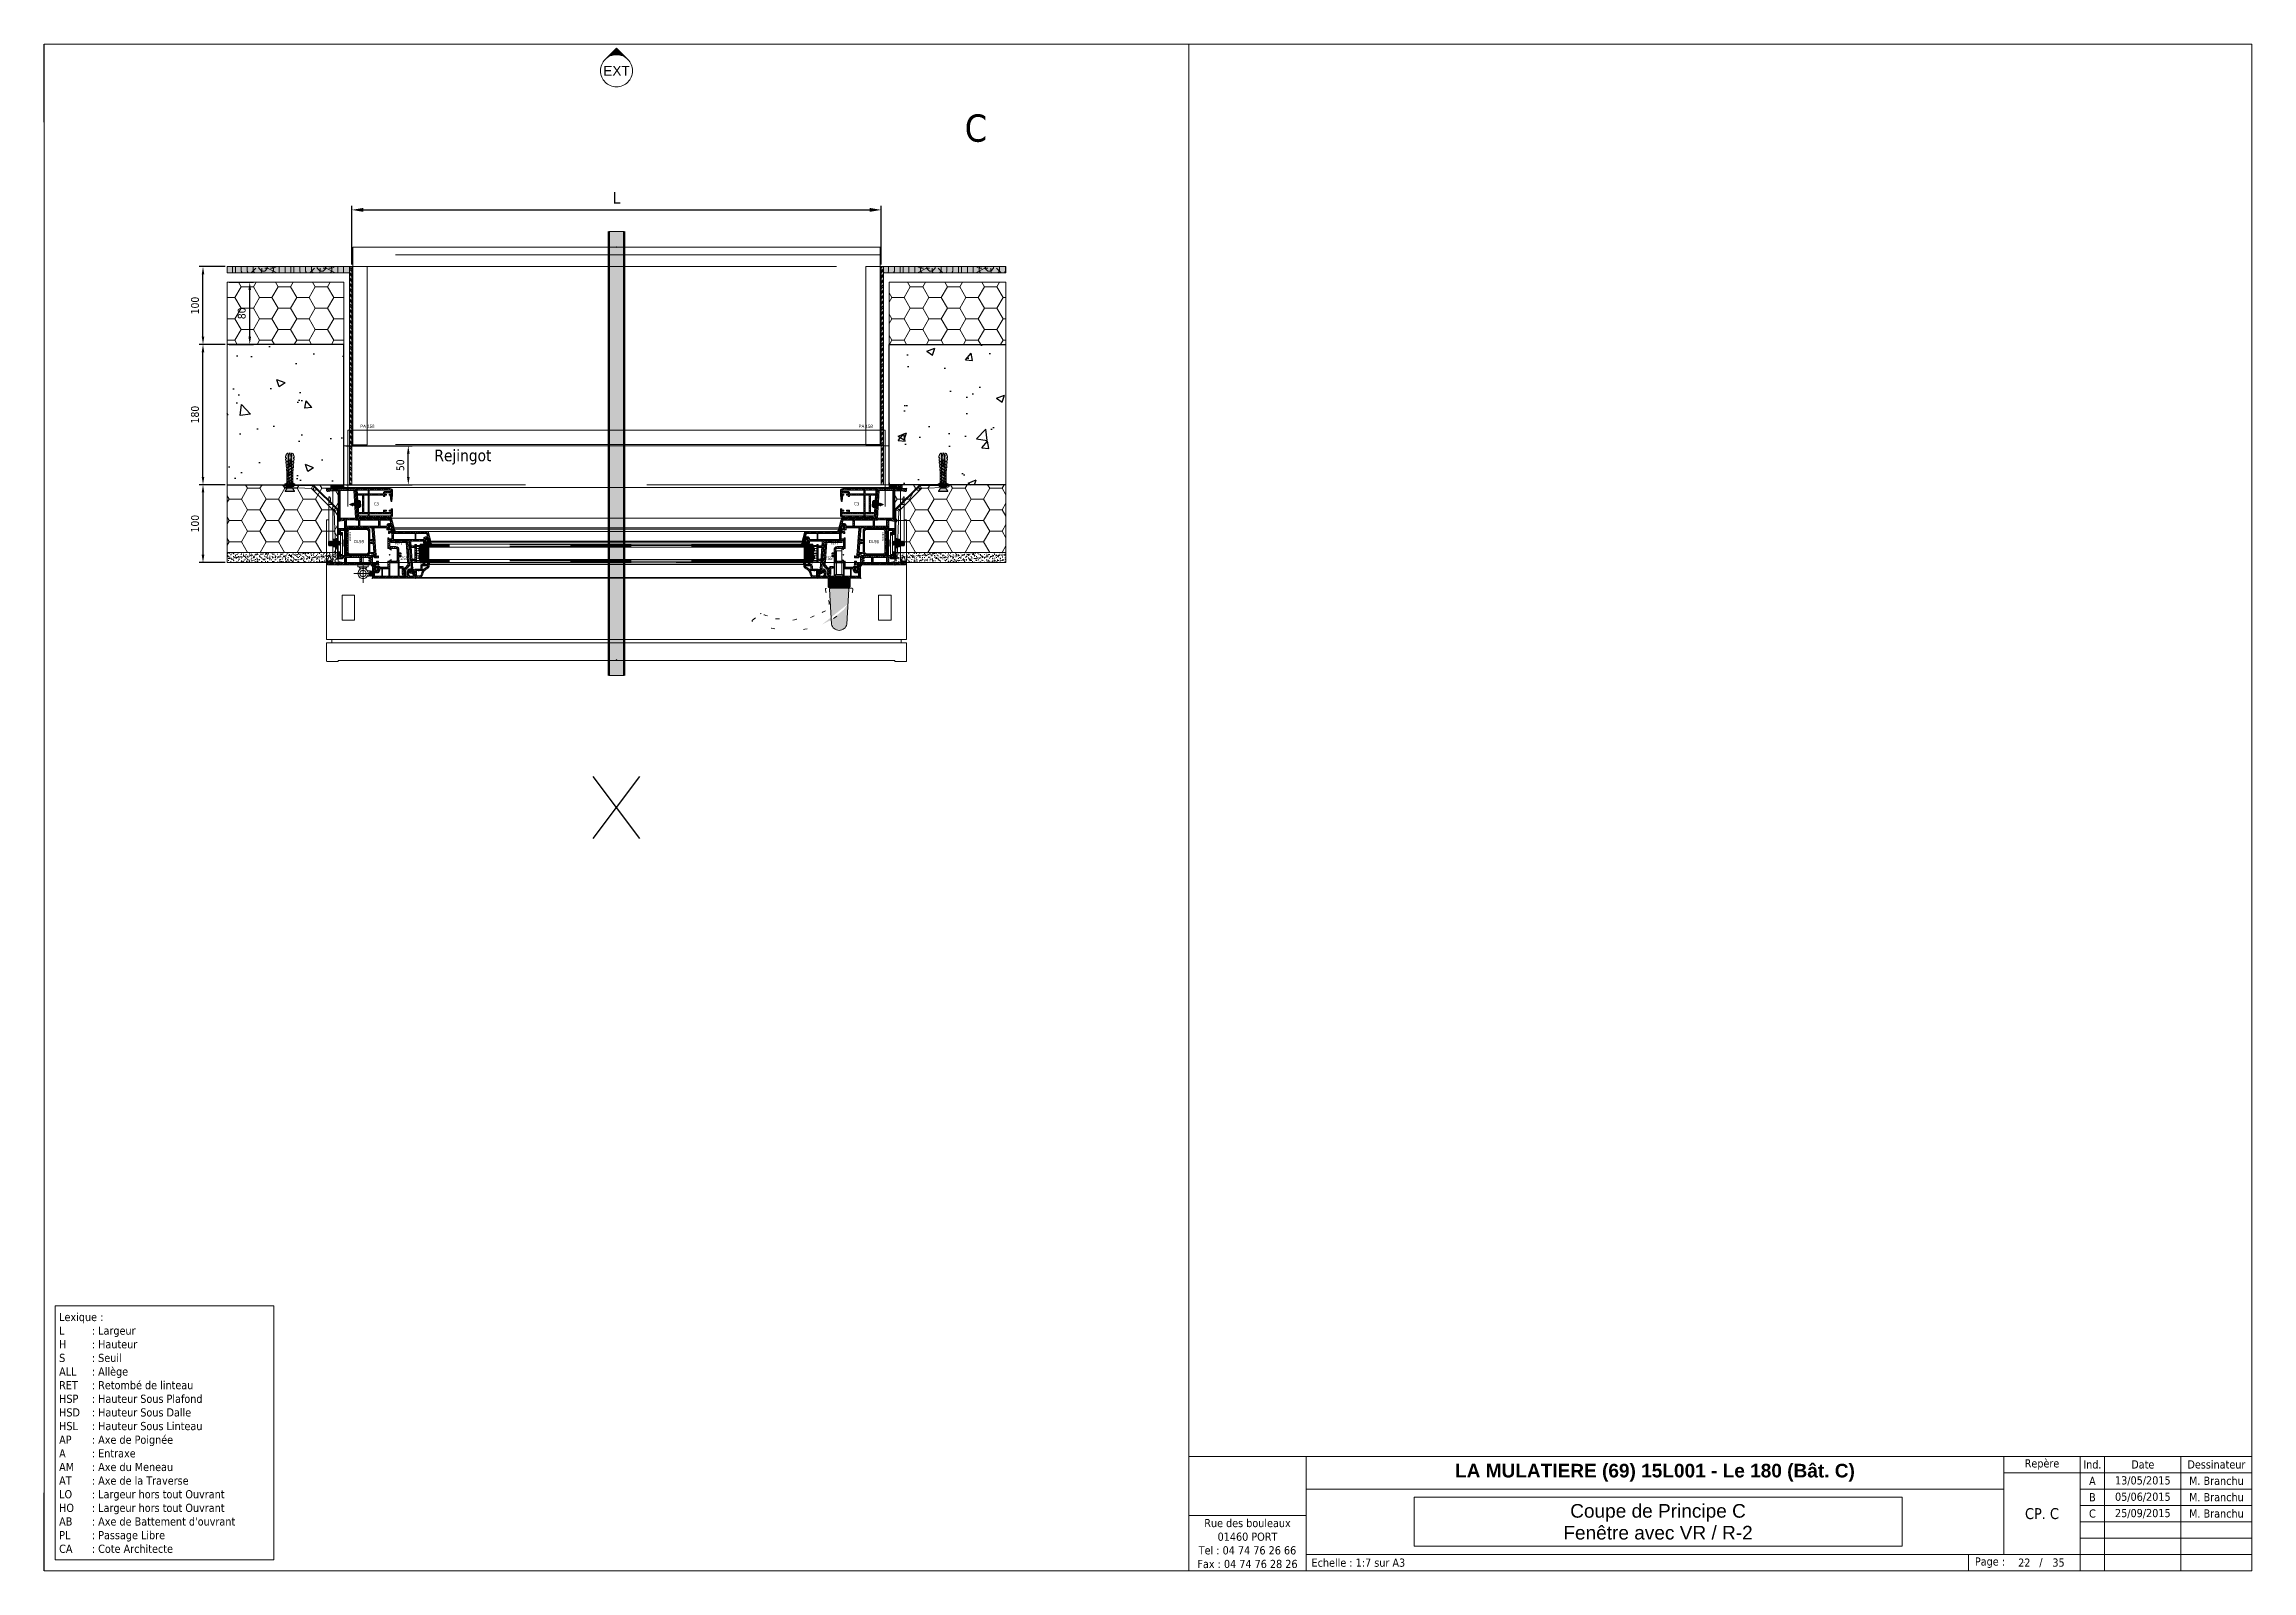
# Paper-space layout 'CP. C' of a CAD drawing. Header units: millimetres. Extents: x -125 to 280, y 21 to 301.
# The model-space entities are those that its viewports show. They can reach past a viewport. Long polylines and large blocks are cut down to what shows.
import ezdxf
from ezdxf import colors
from ezdxf.entities.mleader import LeaderData, LeaderLine
from ezdxf.enums import TextEntityAlignment as Align
from ezdxf.math import Vec2, Vec3

# ---------------------------------------------------------------- set-up
doc = ezdxf.new("R2010")
doc.units = ezdxf.units.MM
doc.header["$PDMODE"] = 35
doc.header["$PDSIZE"] = 0.5
for name, pattern in [('ACAD_ISO07W100', [3, 0, -3]), ('AXES', [50.800000000000004, 31.75, -6.35, 6.35, -6.35]), ('CACHE', [9.524999999999999, 6.35, -3.175]), ('POINTILLE', [6.35, 0, -6.35])]:
    doc.linetypes.add(name, pattern=pattern)
doc.layers.get('0').update_dxf_attribs({"lineweight": 13})
doc.layers.get('Defpoints').update_dxf_attribs({"true_color": 0xc2a584})
for name, color, linetype, lineweight in [('0 - 1 (validé)', 3, 'Continuous', 13), ('1 - Acier', 160, 'Continuous', 13), ('1 - Aluminium', 150, 'Continuous', 13), ('1 - Axe', 1, 'AXES', 0), ('1 - BETON', 251, 'Continuous', 25), ('1 - Bois', 44, 'Continuous', 13), ('1 - Béton', 251, 'Continuous', 25), ('1 - Cartouche', 7, 'Continuous', 13), ('1 - Cotation', 32, 'Continuous', 13), ('1 - INTERROMPU', 253, 'CACHE', 13), ('1 - Isolant', 132, 'Continuous', 13), ('1 - Joint', 7, 'Continuous', 13), ('1 - Platre', 252, 'Continuous', 13), ('1 - PVC', 7, 'Continuous', 13), ('1 - Silicone', 40, 'Continuous', 13), ('1 - Texte', 7, 'Continuous', 13), ('1 - Vitrage', 252, 'Continuous', 13), ('Texte', 7, 'Continuous', 13)]:
    doc.layers.add(name, color=color, linetype=linetype, lineweight=lineweight)
for name, color, linetype, lineweight, plot in [('0 - Invisible', 43, 'Continuous', 0, False), ('0 - Trame', 1, 'Continuous', 0, False), ('Intouchable', 252, 'Continuous', 13, False), ('Non visible', 163, 'Continuous', 25, False)]:
    doc.layers.add(name, color=color, linetype=linetype, lineweight=lineweight, plot=plot)
doc.layers.add('1 - Cache', color=7, linetype='Continuous', lineweight=0, true_color=0xffffff)
doc.styles.get("Standard").update_dxf_attribs({"font": 'ARIALUNI.TTF'})
doc.styles.add('Texte Poralu', font='tahomabd.ttf')
doc.dimstyles.new('100 - 1000', dxfattribs={"dimtxt": 15, "dimasz": 15, "dimexe": 5, "dimexo": 2.5, "dimgap": 8, "dimtad": 1, "dimdec": 1, "dimtxsty": 'Texte Poralu', "dimcen": 10, "dimazin": 0, "dimtfac": 1, "dimtdec": 1, "dimtmove": 0, "dimatfit": 3, "dimfxl": 1, "dimarcsym": 0})
doc.dimstyles.new('100 - 2500', dxfattribs={"dimtxt": 40, "dimasz": 20, "dimexe": 5, "dimexo": 2.5, "dimgap": 10, "dimtad": 1, "dimdec": 1, "dimtxsty": 'Texte Poralu', "dimblk": 'ARCHTICK', "dimcen": 25, "dimazin": 0, "dimtfac": 1, "dimtdec": 1, "dimtmove": 0, "dimatfit": 3, "dimfxl": 1, "dimarcsym": 0})
doc.dimstyles.new('30 - 1000', dxfattribs={"dimtxt": 10, "dimasz": 10, "dimexe": 5, "dimexo": 2.5, "dimgap": 5, "dimtad": 1, "dimdec": 1, "dimtxsty": 'Texte Poralu', "dimcen": 5, "dimazin": 0, "dimtfac": 1, "dimtdec": 1, "dimtmove": 0, "dimatfit": 3, "dimfxl": 1, "dimarcsym": 0})
picture_1 = doc.add_image_def('image1.jpg', size_in_pixel=(1285, 649))
pattern_1 = [(45, (0, 0), (-1.122532015133644, 1.122532015133644), [])]
pattern_2 = [(45, (-2912.384163688289, -784.688370395525), (-0.561266007566822, 0.5612660075668221), []), (135, (-2912.384163688289, -784.688370395525), (-0.5612660075668221, -0.561266007566822), [])]

psp = doc.layouts.new('CP. C')

msp = doc.modelspace()

# ---------------------------------------------------------------- texts
at = {"style": 'Texte Poralu'}
msp.add_attdef('22', text='', height=150, dxfattribs=at).set_placement((28475.0000000007, -8350.000000000698), align=Align.MIDDLE_CENTER)
at = {"layer": '1 - Texte', "insert": (24766.14022945956, -5806.990562978957), "char_height": 15, "attachment_point": 1, "style": 'Texte Poralu'}
msp.add_mtext_dynamic_manual_height_columns('Rejingot', width=98.00237297415151, gutter_width=300, heights=[0], dxfattribs=at)
at = {"layer": 'Intouchable', "char_height": 150, "style": 'Texte Poralu'}
for s, insert, attachment_point in [('Page : ', (27569.35862995381, -8350), 4), ('/', (28780.84284754959, -8350), 5)]:
    msp.add_mtext(s, dxfattribs=dict(at, insert=insert, attachment_point=attachment_point))

# ---------------------------------------------------------------- blocks, each defined once
blk = doc.blocks.new('*U37')
at = {"layer": '1 - Cartouche'}
blk.add_lwpolyline([(-405, 1.250555214937776e-12), (0, 1.250555214937776e-12), (0, 280.0000000000013), (-405, 280.0000000000013), (-405, 1.250555214937776e-12)], dxfattribs=at)
blk = doc.blocks.new('*U45')
at = {"layer": '0 - Invisible'}
blk.add_lwpolyline([(-20.06665547347202, -23.29079919409006), (20.06665547347224, -23.29079919409006), (20.06665547347224, 23.29079919408992), (-20.06665547347202, 23.29079919408992)], close=True, dxfattribs=at)
at = {"layer": 'Texte', "insert": (-19.31665547347202, -6.821210263296962e-14), "char_height": 1.5, "attachment_point": 4, "style": 'Texte Poralu'}
blk.add_mtext("\\pt1.125;Lexique :\\P\\pt6;L ^I: Largeur \\PH ^I: Hauteur\\PS ^I: Seuil\\PALL^I: Allège\\PRET^I: Retombé de linteau\\PHSP^I: Hauteur Sous Plafond\\PHSD^I: Hauteur Sous Dalle\\PHSL^I: Hauteur Sous Linteau\\PAP^I: Axe de Poignée\\PA^I: Entraxe\\PAM^I: Axe du Meneau\\PAT^I: Axe de la Traverse\\PLO^I: Largeur hors tout Ouvrant\\PHO^I: Largeur hors tout Ouvrant\\PAB^I: Axe de Battement d'ouvrant\\PPL^I: Passage Libre\\PCA^I: Cote Architecte", dxfattribs=at)
blk = doc.blocks.new('Cartouche - Total de page')
at = {"layer": '1 - Cartouche', "color": 0, "insert": (0, 0), "char_height": 5, "attachment_point": 5, "style": 'Texte Poralu'}
blk.add_mtext('35', dxfattribs=at)
blk = doc.blocks.new('Cartouche - Indice A')
at = {"insert": (0, 0), "char_height": 10, "attachment_point": 5, "style": 'Texte Poralu'}
blk.add_mtext('A', dxfattribs=at)
blk = doc.blocks.new('Cartouche - Indice B')
at = {"insert": (0, 0), "char_height": 10, "attachment_point": 5, "style": 'Texte Poralu'}
blk.add_mtext('B', dxfattribs=at)
blk = doc.blocks.new('Cartouche - Indice C')
at = {"insert": (0, 0), "char_height": 10, "attachment_point": 5, "style": 'Texte Poralu'}
blk.add_mtext('C', dxfattribs=at)
blk = doc.blocks.new("Cartouche - Nom d'affaire")
at = {"layer": '1 - Cartouche', "insert": (0, 0), "char_height": 5, "attachment_point": 5, "style": 'Texte Poralu'}
blk.add_mtext('{\\fArial|b1|i0|c0|p34;LA MULATIERE (69) 15L001 - Le 180 (Bât. C)}', dxfattribs=at)
blk = doc.blocks.new('Cartouche - Indice A - Date')
at = {"insert": (0, 0), "char_height": 1.5, "attachment_point": 5, "style": 'Texte Poralu'}
blk.add_mtext('13/05/2015', dxfattribs=at)
blk = doc.blocks.new('Cartouche - Indice B - Date')
at = {"insert": (0, 0), "char_height": 1.5, "attachment_point": 5, "style": 'Texte Poralu'}
blk.add_mtext('05/06/2015', dxfattribs=at)
blk = doc.blocks.new('Cartouche - Indice C - Date')
at = {"insert": (0, 0), "char_height": 10, "attachment_point": 5, "style": 'Texte Poralu'}
blk.add_mtext('25/09/2015', dxfattribs=at)
blk = doc.blocks.new('Cartouche - Indice A - Projeteur')
at = {"insert": (0, 0), "char_height": 10, "attachment_point": 5, "style": 'Texte Poralu'}
blk.add_mtext('M. Branchu', dxfattribs=at)
blk = doc.blocks.new('Cartouche - Indice B - Projeteur')
at = {"insert": (0, 0), "char_height": 10, "attachment_point": 5, "style": 'Texte Poralu'}
blk.add_mtext('M. Branchu', dxfattribs=at)
blk = doc.blocks.new('Cartouche - Indice C - Projeteur')
at = {"insert": (0, 0), "char_height": 10, "attachment_point": 5, "style": 'Texte Poralu'}
blk.add_mtext('M. Branchu', dxfattribs=at)
blk = doc.blocks.new('*U35')
at = {"layer": '1 - Cartouche'}
for points in [[(-195, 4.913830070320489e-13), (-173.5000000000073, -6.784574607151377e-12), (-173.5000000000073, 20.99999999999321), (-195.0000000000073, 20.99999999999321)], [(-173.5000000000073, 15.00000000000049), (-45.49999999998181, 15.00000000000049), (-45.5, 21.00000000000049), (-173.5000000000073, 20.99999999999321)], [(-45.5, 18.00000000000049), (-31.5, 18.00000000000049), (-31.5, 21.00000000000049), (-45.5, 21.00000000000049)], [(-31.5, 18.00000000000049), (-27, 18.00000000000049), (-27, 21.00000000000049), (-31.5, 21.00000000000049)], [(-27, 18.00000000000049), (-13, 18.00000000000049), (-13, 21.00000000000049), (-27, 21.00000000000049)], [(-13, 18.00000000000049), (0, 18.00000000000049), (0, 21.00000000000049), (-13, 21.00000000000049)], [(-45.49999999998181, 3.000000000007767), (-31.5, 3.000000000000491), (-31.5, 18.00000000000049), (-45.5, 18.00000000000049)], [(-31.5, 15.00000000000049), (-27, 15.00000000000049), (-27, 18.00000000000049), (-31.5, 18.00000000000049)], [(-27, 15.00000000000049), (-13, 15.00000000000049), (-13, 18.00000000000049), (-27, 18.00000000000049)], [(-13, 15.00000000000049), (0, 15.00000000000049), (0, 18.00000000000049), (-13, 18.00000000000049)], [(-173.5000000000073, 2.999999999993215), (-45.49999999998181, 3.000000000007767), (-45.49999999999636, 15.00000000000049), (-173.5000000000073, 15.00000000000049)], [(-31.5, 12.00000000000049), (-27, 12.00000000000049), (-27, 15.00000000000049), (-31.5, 15.00000000000049)], [(-27, 12.00000000000049), (-13, 12.00000000000049), (-13, 15.00000000000049), (-27, 15.00000000000049)], [(-13, 12.00000000000049), (0, 12.00000000000049), (0, 15.00000000000049), (-13, 15.00000000000049)], [(-31.5, 9.000000000000492), (-27, 9.000000000000492), (-27, 12.00000000000049), (-31.5, 12.00000000000049)], [(-31.5, 6.000000000000491), (-27, 6.000000000000491), (-27, 9.000000000000492), (-31.5, 9.000000000000492)], [(-27, 9.000000000000492), (-13, 9.000000000000492), (-13, 12.00000000000049), (-27, 12.00000000000049)], [(-27, 6.000000000000491), (-13, 6.000000000000491), (-13, 9.000000000000492), (-27, 9.000000000000492)], [(-13, 9.000000000000492), (0, 9.000000000000492), (0, 12.00000000000049), (-13, 12.00000000000049)], [(-13, 6.000000000000491), (0, 6.000000000000491), (0, 9.000000000000492), (-13, 9.000000000000492)], [(-31.5, 3.000000000000491), (-27, 3.000000000000491), (-27, 6.000000000000491), (-31.5, 6.000000000000491)], [(-27, 3.000000000000491), (-13, 3.000000000000491), (-13, 6.000000000000491), (-27, 6.000000000000491)], [(-13, 3.000000000000491), (0, 3.000000000000491), (0, 6.000000000000491), (-13, 6.000000000000491)], [(-173.5000000000073, -6.784574607151377e-12), (-51.99999999998181, 7.767340621215474e-12), (-51.99999999998181, 3.000000000000491), (-173.5000000000073, 2.999999999993215)], [(-51.99999999998181, 7.767340621215474e-12), (-31.5, 4.913830070320489e-13), (-31.5, 3.000000000000491), (-51.99999999998181, 3.000000000007767)], [(-31.5, 4.913830070320489e-13), (-27, 4.913830070320489e-13), (-27, 3.000000000000491), (-31.5, 3.000000000000491)], [(-27, 4.913830070320489e-13), (-13, 4.913830070320489e-13), (-13, 3.000000000000491), (-27, 3.000000000000491)], [(-13, 4.913830070320489e-13), (0, 4.913830070320489e-13), (0, 3.000000000000491), (-13, 3.000000000000491)]]:
    blk.add_lwpolyline(points, close=True, dxfattribs=at)
for name, p, xscale, yscale, zscale in [("Cartouche - Nom d'affaire", (-109.5000000000036, 17.99999999999686), 0.5, 0.5, 0.5), ('Cartouche - Indice A', (-29.25, 16.5000000000005), 0.15, 0.15, 0.15), ('Cartouche - Indice A - Projeteur', (-6.499999999999999, 16.50000000000095), 0.15, 0.15, 0.15), ('Cartouche - Indice B', (-29.24999999999988, 13.50000000000061), 0.15, 0.15, 0.15), ('Cartouche - Indice B - Projeteur', (-6.500000000000283, 13.50000000000084), 0.15, 0.15, 0.15), ('Cartouche - Indice C', (-29.24999999999988, 10.5000000000005), 0.1499999999999986, 0.1499999999999986, 0.1499999999999986), ('Cartouche - Indice C - Date', (-20.00000000000023, 10.5000000000005), 0.1499999999999986, 0.1499999999999986, 0.1499999999999986), ('Cartouche - Indice C - Projeteur', (-6.500000000000114, 10.50000000000084), 0.1500000000000004, 0.1500000000000004, 0.1500000000000004), ('Cartouche - Total de page', (-35.47095366016552, 1.500000000000491), 0.3, 0.3, 0.3)]:
    blk.add_blockref(name, p, dxfattribs=dict(xscale=xscale, yscale=yscale, zscale=zscale))
for name, p in [('Cartouche - Indice A - Date', (-20.00000000000006, 16.50000000000061)), ('Cartouche - Indice B - Date', (-20.00000000000034, 13.5000000000005))]:
    blk.add_blockref(name, p)
at = {"layer": '1 - Cartouche', "char_height": 1.5, "style": 'Texte Poralu'}
for s, insert, attachment_point in [('Repère', (-38.5, 19.50000000000049), 5), ('Ind.', (-29.25, 19.50000000000049), 5), ('Date', (-20, 19.50000000000049), 5), ('Dessinateur', (-6.5, 19.50000000000049), 5), ('Rue des bouleaux\\P01460 PORT\\PTel : 04 74 76 26 66\\PFax : 04 74 76 28 26', (-184.2500000000109, 4.999999999993215), 5), ('Page : ', (-50.80641370046101, 1.500000000007881), 4), ('/', (-38.69157152450401, 1.500000000007654), 5)]:
    blk.add_mtext(s, dxfattribs=dict(at, insert=insert, attachment_point=attachment_point))
at = {"layer": '1 - Cartouche', "style": 'Texte Poralu'}
for tag, height, p in [('DESIGNATION', 2.5, (-109.4999999999945, 9.000000000000492)), ('REPERE', 2, (-38.5, 10.50000000000049)), ('NUM_PAGE', 1.5, (-41.91218938884248, 1.500000000007767))]:
    blk.add_attdef(tag, text='', height=height, dxfattribs=at).set_placement(p, align=Align.MIDDLE_CENTER)
blk.add_attdef('ECHELLE', text='', height=1.5, dxfattribs=at).set_placement((-172.5000000000073, 1.499999999993215), align=Align.MIDDLE_LEFT)
at = {"layer": '1 - Cache'}
image = blk.add_image(picture_1, insert=(-195.0000000000073, 10.14124513617999), size_in_units=(21.500000000000004, 10.858754863813232), dxfattribs=at)
blk = doc.blocks.new('Cadre Coupe_Elev')
blk.add_point((8000, 1500))
at = {"layer": '0 - Trame'}
for points in [[(500, 500), (9500, 500), (9500, 9500), (500, 9500)], [(500, 1500), (9500, 1500), (9500, 500), (500, 500)]]:
    blk.add_lwpolyline(points, close=True, dxfattribs=at)
at = {"layer": 'Defpoints'}
for p in [(5000, 5729.996620553562), (4999.999999999971, 3733.496620553549), (5000, 1200), (5000, 1000), (5000, 800)]:
    blk.add_point(p, dxfattribs=at)
at = {"color": 7}
blk.add_attdef('REPERE_1', text='', height=300, dxfattribs=at).set_placement((1000, 9000), align=Align.MIDDLE_CENTER)
at = {"layer": '1 - Texte', "color": 7}
for tag, p in [('DEFINITION1', (5000, 1200)), ('DEFINITION2', (5000, 800))]:
    blk.add_attdef(tag, text='', height=250, dxfattribs=at).set_placement(p, align=Align.MIDDLE_CENTER)
at = {"layer": 'Non visible', "style": 'Texte Poralu'}
for p in [(5447.11721373623, 4905.799125232807), (5447.11721373623, 4605.799125232807)]:
    blk.add_attdef('REPERE_2', text='', height=35, dxfattribs=at).set_placement(p, align=Align.MIDDLE_LEFT)
blk = doc.blocks.new('Cadre centrage dessin')
at = {"layer": 'Defpoints'}
for p, q in [((-682.5, 906.5000000000127), (-582.5, 906.5000000000127)), ((-682.5, 806.5000000000127), (-682.5, 906.5000000000127)), ((582.5, 906.5000000000127), (682.5, 906.5000000000127)), ((682.5, 906.5000000000127), (682.5, 806.5000000000127)), ((-30.07397687401681, -39.94441030959297), (30.07397687401681, 39.94441030959297)), ((30.07397687401681, -39.94441030959297), (-30.07397687401681, 39.94441030959297)), ((-682.5, -906.5000000000127), (-682.5, -806.5000000000127)), ((682.4999999999999, -806.5000000000127), (682.5, -906.4999999999945)), ((-582.5, -906.5000000000127), (-682.5, -906.5000000000127)), ((682.5000000000582, -906.5000000000127), (582.5000000000582, -906.5000000000127)), ((-735, -1016.500000000013), (-635, -1016.500000000013)), ((-735, -1116.500000000013), (-735, -1016.500000000013)), ((634.9999999999418, -1016.500000000013), (734.9999999999418, -1016.500000000013)), ((734.9999999999418, -1016.500000000013), (734.9999999999418, -1116.500000000013)), ((-30.00000000002728, -2036.500000000015), (29.9999999999709, -1956.500000000013)), ((29.9999999999709, -2036.500000000015), (-30.00000000002728, -1956.500000000013)), ((-735, -2976.500000000013), (-735, -2876.500000000013)), ((-635, -2976.500000000013), (-735, -2976.500000000013)), ((735, -2976.500000000013), (635, -2976.500000000013))]:
    blk.add_line(p, q, dxfattribs=at)
at = {"layer": 'Defpoints', "linetype": 'POINTILLE', "ltscale": 2}
for p, q in [((682.5, -906.4999999999945), (682.5, -906.5000000000455)), ((682.5, -906.5000000000455), (682.5000000000582, -906.5000000000127)), ((734.9999999999418, -2829.50000000002), (734.9999999999418, -2829.500000000071)), ((734.9999999999418, -2829.500000000071), (735, -2976.500000000013))]:
    blk.add_line(p, q, dxfattribs=at)
blk = doc.blocks.new('*U837')
at = {"layer": '1 - Béton'}
h = blk.add_hatch(dxfattribs=at)
h.set_pattern_fill('ANSI31', color=256, scale=0.5, angle=135)
h.set_pattern_definition([(180, (199.9999999999554, 19.99999999999773), (-3.33066907387547e-16, -1.5875), [])])
h.paths.add_polyline_path([(0, 100), (299.9999999999554, 99.99999999999545), (299.9999999999554, 119.9999999999955), (0, 120)])
h = blk.add_hatch(dxfattribs=at)
h.set_pattern_fill('ANSI37', color=256, scale=5)
h.set_pattern_definition([(45, (199.9999999999554, 9.999999999997726), (-11.22532015133644, 11.22532015133644), []), (135, (199.9999999999554, 9.999999999997726), (-11.22532015133644, -11.22532015133644), [])])
h.paths.add_polyline_path([(0, 50), (299.9999999999554, 49.99999999999545), (299.9999999999554, 99.99999999999545), (0, 100)])
h.paths.add_polyline_path([(125.9083277367138, 65.81766286097815), (173.9506380120663, 65.81766286097815), (173.9506380120663, 87.41940899932604), (125.9083277367138, 87.41940899932604)], flags=24)
at = {"layer": '1 - Isolant'}
h = blk.add_hatch(dxfattribs=at)
h.set_pattern_fill('HONEY', color=256, scale=5)
h.set_pattern_definition([(0, (199.9999999999554, 19.99999999999773), (23.8125, 13.748153225), [15.875, -31.75]), (120, (199.9999999999554, 19.99999999999773), (-23.81249994797095, 13.74815331511695), [15.87499999999995, -31.74999999999991]), (59.99999999999999, (199.9999999999554, 19.99999999999773), (5.202904551637744e-08, 27.49630654011694), [-31.75, 15.875])])
h.paths.add_polyline_path([(0, 0), (299.9999999999554, -6.821210263295947e-12), (299.9999999999554, 49.99999999999545), (0, 50)])
at = {"layer": '0 - Invisible'}
for points in [[(0, 100), (299.9999999999554, 99.99999999999545), (299.9999999999554, 119.9999999999955), (0, 120), (0, 100)], [(0, 50), (299.9999999999554, 49.99999999999545), (299.9999999999554, 99.99999999999545), (0, 100), (0, 50)], [(0, 0), (299.9999999999554, -6.821210263295947e-12), (299.9999999999554, 49.99999999999545), (0, 50), (0, 0)]]:
    blk.add_lwpolyline(points, dxfattribs=at)
at = {"layer": '1 - Béton'}
for points in [[(299.9999999999554, 119.9999999999955), (0, 120), (0, 100), (299.9999999999554, 99.99999999999545)], [(299.9999999999554, 99.99999999999545), (0, 100), (0, 50), (299.9999999999554, 49.99999999999545)]]:
    blk.add_lwpolyline(points, dxfattribs=at)
at = {"layer": '1 - Isolant'}
blk.add_lwpolyline([(299.9999999999554, 49.99999999999545), (0, 50), (0, 0), (299.9999999999554, -6.821210263295947e-12)], dxfattribs=at)
at = {"insert": (149.9999999999777, 74.99999999999763), "char_height": 10, "attachment_point": 5, "style": 'Texte Poralu'}
blk.add_mtext_dynamic_manual_height_columns('Chape', width=39.78362779687997, gutter_width=50, heights=[0], dxfattribs=at)
blk = doc.blocks.new('*U888')
at = {"layer": '1 - Isolant'}
h = blk.add_hatch(dxfattribs=at)
h.set_pattern_fill('HONEY', color=256, scale=5)
h.set_pattern_definition([(0, (-58597.14088961112, -19647.49265059401), (23.8125, 13.748153225), [15.875, -31.75]), (120, (-58597.14088961112, -19647.49265059401), (-23.81249994797095, 13.74815331511695), [15.87499999999996, -31.74999999999991]), (59.99999999999999, (-58597.14088961112, -19647.49265059401), (5.202904551637744e-08, 27.49630654011694), [-31.75, 15.875])])
h.paths.add_polyline_path([(3.579119409721139e-11, -410.000000000683), (87.00000000082433, -410.000000000683), (87.00000000080308, 0), (0, 0)])
at = {"layer": '1 - Platre'}
h = blk.add_hatch(dxfattribs=at)
h.set_pattern_fill('AR-SAND', color=256, scale=0.1)
h.set_pattern_definition([(37.50000000000001, (-58597.14088961112, -19647.49265059401), (-0.1600031295984046, 4.894132373293424), [0, -3.860800000000001, 0, -4.318000000000001, 0, -4.1275]), (7.499999999999999, (-58597.14088961112, -19647.49265059401), (4.495232831380027, 7.168251005683543), [0, -2.0828, 0, -3.4798, 0, -1.3335]), (327.5, (-58600.26508961112, -19647.49265059401), (7.90992370241458, 0.01437184678545691), [0, -1.27, 0, -4.572, 0, -5.969]), (317.5, (-58600.26508961112, -19647.49265059401), (7.635564524722972, 2.229293232572162), [0, -0.635, 0, -2.9972, 0, -3.429])])
h.paths.add_polyline_path([(100.0000000008316, -410.000000000683), (100.0000000008031, 0), (87.00000000080308, 0), (87.00000000082433, -410.000000000683)])
at = {"layer": '0 - Invisible'}
for points in [[(3.579119409721139e-11, -410.000000000683), (87.00000000082433, -410.000000000683)], [(87.00000000082433, -410.000000000683), (100.0000000008316, -410.000000000683)]]:
    blk.add_lwpolyline(points, dxfattribs=at)
at = {"layer": '1 - Isolant'}
blk.add_lwpolyline([(87.00000000082433, -410.000000000683), (87.00000000080308, 0), (0, 0), (3.579119409721139e-11, -410.000000000683)], dxfattribs=at)
at = {"layer": '1 - Platre'}
blk.add_lwpolyline([(100.0000000008316, -410.000000000683), (100.0000000008031, 0), (87.00000000080308, 0), (87.00000000082433, -410.000000000683)], dxfattribs=at)
blk = doc.blocks.new('*D869')
at = {"layer": 'Defpoints', "color": 0, "lineweight": -2, "transparency": 16777216}
for p, q in [((25000.00002455604, -5028.767790660639), (25000.00002455604, -5065.842500952393)), ((24820.00002455682, -5113.767790660639), (24820.00002455682, -5055.842500952393)), ((24990.00002455604, -5060.842500952393), (24830.00002455682, -5060.842500952393))]:
    blk.add_line(p, q, dxfattribs=at)
at = {"layer": 'Defpoints', "color": 0, "transparency": 16777216}
for p in [(25000.00002455604, -5026.267790660639), (24820.00002455682, -5060.842500952393), (24820.00002455682, -5116.267790660639)]:
    blk.add_point(p, dxfattribs=at)
for points in [[(24830.00002455682, -5059.175834285726), (24830.00002455682, -5062.50916761906), (24820.00002455682, -5060.842500952393)], [(24990.00002455604, -5059.175834285726), (24990.00002455604, -5062.50916761906), (25000.00002455604, -5060.842500952393)]]:
    blk.add_solid(points, dxfattribs=at)
at = {"layer": 'Defpoints', "color": 0, "transparency": 16777216, "insert": (24910.00002455643, -5050.614159783823), "char_height": 10, "attachment_point": 5, "style": 'Texte Poralu'}
blk.add_mtext('180', dxfattribs=at)
blk = doc.blocks.new('*D870')
at = {"layer": '1 - Cotation', "color": 0, "lineweight": -2, "transparency": 16777216}
for p, q in [((25000.00002455604, -5028.767790660639), (25000.00002455604, -5065.842500952393)), ((25100.00002455684, -5028.767790660635), (25100.00002455684, -5065.842500952393)), ((25010.00002455604, -5060.842500952393), (25090.00002455684, -5060.842500952393))]:
    blk.add_line(p, q, dxfattribs=at)
at = {"layer": '1 - Cotation', "color": 0, "transparency": 16777216}
for points in [[(25010.00002455604, -5059.175834285726), (25010.00002455604, -5062.50916761906), (25000.00002455604, -5060.842500952393)], [(25090.00002455684, -5059.175834285726), (25090.00002455684, -5062.50916761906), (25100.00002455684, -5060.842500952393)]]:
    blk.add_solid(points, dxfattribs=at)
at = {"layer": 'Defpoints', "color": 0, "transparency": 16777216}
for p in [(25000.00002455604, -5026.267790660639), (25100.00002455684, -5026.267790660635), (25100.00002455684, -5060.842500952393)]:
    blk.add_point(p, dxfattribs=at)
at = {"layer": '1 - Cotation', "color": 0, "transparency": 16777216, "insert": (25050.00002455644, -5050.637665492352), "char_height": 10, "attachment_point": 5, "style": 'Texte Poralu'}
blk.add_mtext('100', dxfattribs=at)
blk = doc.blocks.new('*U893')
at = {"layer": '1 - Aluminium'}
h = blk.add_hatch(dxfattribs=at)
h.set_pattern_fill('ANSI32', color=256, scale=0.5, angle=90, style=0)
h.set_pattern_definition([(135, (-129.9999999991141, -12.99999999991141), (-3.367596045400933, -3.367596045400933), []), (135, (-129.9999999991141, -10.75493499991141), (-3.367596045400933, -3.367596045400933), [])])
edge = h.paths.add_edge_path()
edge.add_line((-1.5, 30), (-1.5, 6.382419153728577))
edge.add_line((-1.5, 6.382419153728577), (-253.6492555776456, -18.83250640403584))
edge.add_arc((-253.4999999991141, -20.32506218935086), 1.500000000000036, 95.71059313749826, 179.9999999999985)
edge.add_line((-254.9999999991141, -20.32506218935082), (-254.9999999991141, -37.46758084618267))
edge.add_arc((-253.4999999991141, -37.46758084618266), 1.500000000000028, 180.0000000000003, 329.9999999999998)
edge.add_line((-252.2009618934374, -38.21758084618267), (-244.9999999991141, -25.74514898184724))
edge.add_line((-244.9999999991141, -25.74514898184724), (-246.2990381047907, -24.99514898184724))
edge.add_line((-246.2990381047907, -24.99514898184724), (-253.4999999991141, -37.46758084618267))
edge.add_line((-253.4999999991141, -37.46758084618267), (-253.4999999991141, -20.32506218935097))
edge.add_line((-253.4999999991141, -20.32506218935097), (-1.350744421468505, 4.889863368413593))
edge.add_arc((-1.5, 6.382419153728577), 1.5, 275.7105931374996, 360)
edge.add_line((2.220446049250313e-16, 6.382419153728577), (0, 30))
edge.add_line((0, 30), (-1.5, 30))
at = {"layer": '0 - Invisible'}
blk.add_lwpolyline([(0, 0), (-229.9999999991141, -22.99999999991141)], dxfattribs=at)
blk.add_point((-254.9999999991141, -48.96758084618268), dxfattribs=at)
at = {"layer": '1 - Aluminium'}
blk.add_lwpolyline([(-1.5, 30), (-1.5, 6.382419153728577), (-253.6492555776456, -18.83250640403584, 0.3853135861201776), (-254.9999999991141, -20.32506218935082), (-254.9999999991141, -37.46758084618267, 0.7673269879789602), (-252.2009618934374, -38.21758084618267), (-244.9999999991141, -25.74514898184724), (-246.2990381047907, -24.99514898184724), (-253.4999999991141, -37.46758084618267), (-253.4999999991141, -20.32506218935097), (-1.350744421468502, 4.889863368413593, 0.3853135861201796), (2.220446049250313e-16, 6.382419153728577), (0, 30)], format="xyb", close=True, dxfattribs=at)
blk = doc.blocks.new('*U199')
blk.add_hatch(color=256).paths.add_polyline_path([(25, 0), (55, 25), (-5, 25)])
blk.add_line((0, 0), (50, 0))
blk.add_lwpolyline([(25, 0), (55, 25), (-5, 25), (25, 0)])
at = {"style": 'Texte Poralu'}
blk.add_attdef('HAUTEUR', text='', height=10, dxfattribs=at).set_placement((25, 34.99999999999997), align=Align.MIDDLE_CENTER)
blk = doc.blocks.new('*U200')
blk.add_hatch(color=256).paths.add_polyline_path([(0, 0), (29.99999999999999, 12.5), (-30.00000000000001, 12.5)])
blk.add_lwpolyline([(0, 0), (29.99999999999999, 12.5), (-30.00000000000001, 12.5), (0, 0)])
at = {"layer": 'Texte', "insert": (-7.105427357601002e-15, 17.5), "char_height": 10, "attachment_point": 8, "style": 'Texte Poralu'}
blk.add_mtext('Sol Fini', dxfattribs=at)
blk = doc.blocks.new('*D871')
at = {"color": 0, "lineweight": -2, "transparency": 16777216}
for p, q in [((25402.5000245568, -4906.267790660654), (25444.32851743247, -4906.267790660654)), ((25439.32851743247, -5016.267790660635), (25439.32851743247, -4916.267790660654)), ((25402.5000245568, -5026.267790660635), (25444.32851743247, -5026.267790660635))]:
    blk.add_line(p, q, dxfattribs=at)
at = {"color": 0, "transparency": 16777216}
for points in [[(25437.6618507658, -4916.267790660654), (25440.99518409914, -4916.267790660654), (25439.32851743247, -4906.267790660654)], [(25437.6618507658, -5016.267790660635), (25440.99518409914, -5016.267790660635), (25439.32851743247, -5026.267790660635)]]:
    blk.add_solid(points, dxfattribs=at)
at = {"layer": 'Defpoints', "color": 0, "transparency": 16777216}
for p in [(25400.0000245568, -4906.267790660654), (25439.32851743247, -4906.267790660654), (25400.0000245568, -5026.267790660635)]:
    blk.add_point(p, dxfattribs=at)
at = {"color": 0, "transparency": 16777216, "insert": (25421.68759511324, -4966.26779066064), "char_height": 10, "attachment_point": 5, "rotation": 90, "style": 'Texte Poralu'}
blk.add_mtext('120 \\P{\\H0.6x;(Réserve Sol)}', dxfattribs=at)
blk = doc.blocks.new('*U812')
at = {"layer": '1 - Acier', "linetype": 'ByBlock'}
h = blk.add_hatch(color=256, dxfattribs=at)
h.paths.add_polyline_path([(95, 5.817072295949927e-15), (95, -0.9999999999999942), (32.4142135623697, -0.999999999999998), (32, 1.959434878635765e-15)])
h.paths.add_polyline_path([(1.000000000000002, -32.41421356237333), (1.959434878635765e-15, -32), (32, 1.959434878635765e-15), (32.4142135623697, -0.999999999999998)])
h.paths.add_polyline_path([(1.000000000000004, -70), (4.286263797015736e-15, -70), (1.959434878635765e-15, -32), (1.000000000000002, -32.41421356237333)])
blk.add_hatch(color=256, dxfattribs=at).paths.add_polyline_path([(25.83383071322896, -6.166169286767397, -0.2854064935529321), (27.8898112008319, -5.686145479197874), (29.82125216111308, -6.340516967171423, 0.7934172392902326), (30.84924240491819, -4.686291501016965), (29.08147545195243, -2.918524548051208), (30.14213562373334, -1.857864376270298), (31.9099025766991, -3.625631329236056, -0.7934172392902077), (29.33992696719361, -7.761194994629475), (27.11420061843819, -7.007119725127266), (7.007119725123632, -27.11420061843455), (7.761194994629479, -29.33992696719724, -0.7934172392902327), (3.625631329232421, -31.90990257669546), (1.857864376266663, -30.1421356237297), (2.918524548047573, -29.08147545194879), (4.686291501013331, -30.84924240491819, 0.7934172392902352), (6.340516967175065, -29.82125216111672), (5.686145479201516, -27.8898112008319, -0.2854064935529227), (6.166169286771039, -25.8338307132326)])
for p, q in [((32, 1.959434878635765e-15), (1.959434878635765e-15, -32)), ((95, 5.817072295949927e-15), (32, 1.959434878635765e-15)), ((32, 1.959434878635765e-15), (34.07106781186303, -4.999999999999998)), ((95, 5.817072295949927e-15), (95, -1.064573057123192)), ((32.4142135623697, -0.999999999999998), (1.000000000000002, -32.41421356237333)), ((34.07106781186303, -4.999999999999998), (5.000000000000002, -34.07106781186667)), ((95, -0.9999999999999942), (32.4142135623697, -0.999999999999998)), ((93.065614915904, -3.06349643805151), (34.07106781186303, -4.999999999999998)), ((1.959434878635765e-15, -32), (4.286263797015736e-15, -70)), ((1.959434878635765e-15, -32), (5.000000000000002, -34.07106781186667)), ((1.000000000000002, -32.41421356237333), (1.000000000000004, -70)), ((5.000000000000002, -34.07106781186667), (3.105143185857746, -68.11115880262878)), ((4.286263797015736e-15, -70), (1.108234644991175, -70))]:
    blk.add_line(p, q, dxfattribs=at)
for centre, start, end in [((93, -1.064573057123192), 271.8800662418413, 0), ((1.108234644991175, -68), 270, 356.8138930875996)]:
    blk.add_arc(centre, 2, start, end, dxfattribs=at)
blk = doc.blocks.new('*U813')
at = {"layer": '1 - Acier', "linetype": 'ByBlock'}
h = blk.add_hatch(color=256, dxfattribs=at)
h.paths.add_polyline_path([(-0.1319388488609541, 9.094947017729282e-13), (-2.341059734662849, 9.094947017729282e-13), (-2.071149410279758, -0.2876097322105124), (2.100806369788188, -0.7085434022692425), (2.672532832795696, -0.3116070413443595)])
h.paths.add_polyline_path([(-2.598227167200093, -0.7321226444573767), (-2.071149410285215, -1.293763600085185), (2.145455075873543, -1.76227382147863), (2.672532832799334, -1.317760909228127)])
h.paths.add_polyline_path([(-2.598227167203731, -1.738276512335688), (-2.071149410281577, -2.299917467968953), (2.145455075879, -2.768427689362397), (2.672532832797515, -2.323914777110076)])
h.paths.add_polyline_path([(-2.598227167201912, -2.744430380219455), (-2.071149410285215, -3.306071335849083), (2.145455075879, -3.774581557242527), (2.672532832797515, -3.330068644990206)])
h.paths.add_polyline_path([(-2.598227167200093, -3.750584248103223), (-2.071149410283396, -4.312225203731032), (2.145455075879, -4.780735425126295), (2.672532832797515, -4.336222512872155)])
h.paths.add_polyline_path([(-2.598227167201912, -4.756738115983353), (-2.071149410283396, -5.3183790716148), (2.145455075880819, -5.786889293008244), (2.672532832799334, -5.342376380754104)])
h.paths.add_polyline_path([(-2.598227167201912, -5.762891983865302), (-2.071149410285215, -6.324532939494929), (2.145455075877181, -6.793043160886555), (2.672532832797515, -6.348530248637871)])
h.paths.add_polyline_path([(-2.598227167201912, -6.769045851747251), (-2.071149410285215, -7.330686807378697), (2.145455075877181, -7.799197028770323), (2.672532832797515, -7.35468411651982)])
h.paths.add_polyline_path([(-2.598227167200093, -7.7751997196292), (-2.071149410283396, -8.336840675260646), (2.145455075880819, -8.805350896652271), (2.672532832799334, -8.360837984398131)])
h.paths.add_polyline_path([(-2.598227167203731, -8.78135358750933), (-2.071149410283396, -9.342994543142595), (2.145455075879, -9.81150476453604), (2.672532832795696, -9.366991852281899)])
h.paths.add_polyline_path([(-2.598227167201912, -9.787507455391278), (-2.071149410283396, -10.34914841102272), (2.145455075879, -10.81765863241617), (2.672532832797515, -10.37314572016567)])
h.paths.add_polyline_path([(-2.598227167201912, -10.79366132327323), (-2.071149410283396, -11.35530227890649), (2.145455075875362, -11.82381250029994), (2.672532832795696, -11.3792995880458)])
h.paths.add_polyline_path([(-2.598227167201912, -11.79981519115518), (-2.071149410283396, -12.36145614678844), (2.145455075877181, -12.82996636818007), (2.672532832799334, -12.38545345592956)])
h.paths.add_polyline_path([(-2.598227167201912, -12.80596905903712), (-2.071149410283396, -13.36761001467039), (2.145455075877181, -13.83612023606383), (2.672532832795696, -13.39160732380969)])
h.paths.add_polyline_path([(-2.598227167200093, -13.81212292692271), (-2.071149410283396, -14.37376388255052), (2.145455075879, -14.84227410394396), (2.672532832799334, -14.39776119169346)])
h.paths.add_polyline_path([(-2.598227167201912, -14.81827679480284), (-2.071149410283396, -15.37991775043429), (-1.809540957738135, -15.40898527014633), (2.666520869714077, -15.40898527015179), (2.672532832793877, -15.40391505957177)])
for p, q in [((-2.598227167201912, -1.738276512339326), (-2.5702682626561, -1.714697270149372)), ((-2.071149410283396, -2.299917467968953), (-2.598227167201912, -1.738276512339326)), ((-2.598227167201912, -2.744430380219455), (-2.071149410283396, -2.299917467968953)), ((-2.071149410283396, -3.306071335850902), (-2.598227167201912, -2.744430380219455)), ((-2.598227167201912, -2.744430380219455), (2.672532832797515, -3.330068644990206)), ((-2.598227167201912, -3.750584248101404), (-2.071149410283396, -3.306071335850902)), ((-2.071149410283396, -4.312225203732851), (-2.598227167201912, -3.750584248101404)), ((-2.598227167201912, -3.750584248101404), (2.672532832797515, -4.336222512872155)), ((-2.598227167201912, -4.756738115983353), (-2.071149410283396, -4.312225203732851)), ((-2.071149410283396, -5.3183790716148), (-2.598227167201912, -4.756738115983353)), ((-2.598227167201912, -4.756738115983353), (2.672532832797515, -5.342376380754104)), ((-2.598227167201912, -5.762891983865302), (-2.071149410283396, -5.3183790716148)), ((-2.071149410283396, -6.324532939496748), (-2.598227167201912, -5.762891983865302)), ((-2.598227167201912, -5.762891983865302), (2.672532832797515, -6.348530248636052)), ((-2.598227167201912, -6.769045851747251), (-2.071149410283396, -6.324532939496748)), ((-2.071149410283396, -7.330686807378697), (-2.598227167201912, -6.769045851747251)), ((-2.598227167201912, -6.769045851747251), (2.672532832797515, -7.354684116518001)), ((-2.598227167201912, -7.7751997196292), (-2.071149410283396, -7.330686807378697)), ((-2.071149410283396, -8.336840675260646), (-2.598227167201912, -7.7751997196292)), ((-2.598227167201912, -7.7751997196292), (2.672532832797515, -8.36083798439995)), ((-2.598227167201912, -8.781353587511148), (-2.071149410283396, -8.336840675260646)), ((-2.071149410283396, -9.342994543142595), (-2.598227167201912, -8.781353587511148)), ((-2.598227167201912, -8.781353587511148), (2.672532832797515, -9.366991852281899)), ((-2.598227167201912, -9.787507455393097), (-2.071149410283396, -9.342994543142595)), ((-2.071149410283396, -10.34914841102454), (-2.598227167201912, -9.787507455393097)), ((-2.598227167201912, -9.787507455393097), (2.672532832797515, -10.37314572016385)), ((-2.598227167201912, -10.79366132327505), (-2.071149410283396, -10.34914841102454)), ((-2.071149410283396, -11.35530227890649), (-2.598227167201912, -10.79366132327505)), ((-2.598227167201912, -10.79366132327505), (2.672532832797515, -11.3792995880458)), ((-2.598227167201912, -11.79981519115699), (-2.071149410283396, -11.35530227890649)), ((-2.071149410283396, -12.36145614678844), (-2.598227167201912, -11.79981519115699)), ((-2.598227167201912, -11.79981519115699), (2.672532832797515, -12.38545345592775)), ((-2.598227167201912, -12.80596905903894), (-2.071149410283396, -12.36145614678844)), ((-2.071149410283396, -13.36761001467039), (-2.598227167201912, -12.80596905903894)), ((-2.598227167201912, -12.80596905903894), (2.672532832797515, -13.39160732380969)), ((-2.598227167201912, -13.81212292692089), (-2.071149410283396, -13.36761001467039)), ((-2.071149410283396, -14.37376388255234), (-2.598227167201912, -13.81212292692089)), ((-2.598227167201912, -13.81212292692089), (2.672532832797515, -14.39776119169164)), ((-2.598227167201912, -14.81827679480284), (-2.071149410283396, -14.37376388255234)), ((-2.071149410283396, -15.37991775043429), (-2.598227167201912, -14.81827679480284)), ((-2.598227167201912, -14.81827679480284), (2.672532832797515, -15.40391505957359)), ((-2.598227167201912, -15.40898527014997), (-2.598227167201912, -15.40898527014997)), ((2.145455075877181, -3.774581557242527), (-2.071149410283396, -3.306071335850902)), ((2.145455075877181, -4.780735425124476), (-2.071149410283396, -4.312225203732851)), ((2.145455075877181, -5.786889293006425), (-2.071149410283396, -5.3183790716148)), ((2.145455075877181, -6.793043160888374), (-2.071149410283396, -6.324532939496748)), ((2.145455075877181, -7.799197028770323), (-2.071149410283396, -7.330686807378697)), ((2.145455075877181, -8.805350896652271), (-2.071149410283396, -8.336840675260646)), ((2.145455075877181, -9.81150476453422), (-2.071149410283396, -9.342994543142595)), ((2.145455075877181, -10.81765863241617), (-2.071149410283396, -10.34914841102454)), ((2.145455075877181, -11.82381250029812), (-2.071149410283396, -11.35530227890649)), ((2.145455075877181, -12.82996636818007), (-2.071149410283396, -12.36145614678844)), ((2.145455075877181, -13.83612023606202), (-2.071149410283396, -13.36761001467039)), ((2.145455075877181, -14.84227410394396), (-2.071149410283396, -14.37376388255234)), ((-1.809540957749049, -15.40898527014633), (-2.071149410283396, -15.37991775043429)), ((2.666520869712258, -15.40898527015179), (-1.809540957749049, -15.40898527014633)), ((2.672532832797515, -3.330068644990206), (2.145455075877181, -2.768427689360578)), ((2.672532832797515, -3.330068644990206), (2.145455075877181, -3.774581557242527)), ((2.672532832797515, -4.336222512872155), (2.145455075877181, -3.774581557242527)), ((2.672532832797515, -4.336222512872155), (2.145455075877181, -4.780735425124476)), ((2.672532832797515, -5.342376380754104), (2.145455075877181, -4.780735425124476)), ((2.672532832797515, -5.342376380754104), (2.145455075877181, -5.786889293006425)), ((2.672532832797515, -6.348530248636052), (2.145455075877181, -5.786889293006425)), ((2.672532832797515, -6.348530248636052), (2.145455075877181, -6.793043160888374)), ((2.672532832797515, -7.354684116518001), (2.145455075877181, -6.793043160888374)), ((2.672532832797515, -7.354684116518001), (2.145455075877181, -7.799197028770323)), ((2.672532832797515, -8.36083798439995), (2.145455075877181, -7.799197028770323)), ((2.672532832797515, -8.36083798439995), (2.145455075877181, -8.805350896652271)), ((2.672532832797515, -9.366991852281899), (2.145455075877181, -8.805350896652271)), ((2.672532832797515, -9.366991852281899), (2.145455075877181, -9.81150476453422)), ((2.672532832797515, -10.37314572016385), (2.145455075877181, -9.81150476453422)), ((2.672532832797515, -10.37314572016385), (2.145455075877181, -10.81765863241617)), ((2.672532832797515, -11.3792995880458), (2.145455075877181, -10.81765863241617)), ((2.672532832797515, -11.3792995880458), (2.145455075877181, -11.82381250029812)), ((2.672532832797515, -12.38545345592775), (2.145455075877181, -11.82381250029812)), ((2.672532832797515, -12.38545345592775), (2.145455075877181, -12.82996636818007)), ((2.672532832797515, -13.39160732380969), (2.145455075877181, -12.82996636818007)), ((2.672532832797515, -13.39160732380969), (2.145455075877181, -13.83612023606202)), ((2.672532832797515, -14.39776119169164), (2.145455075877181, -13.83612023606202)), ((2.672532832797515, -14.39776119169164), (2.145455075877181, -14.84227410394396)), ((2.672532832797515, -15.40391505957359), (2.145455075877181, -14.84227410394396)), ((2.672532832797515, -15.40391505957359), (2.666520869712258, -15.40898527015179))]:
    blk.add_line(p, q, dxfattribs=at)
for points in [[(-13.5, 2.500000000000909), (-13.5, 9.094947017729282e-13), (14.45930138959739, -9.094947017729282e-13), (14.45930138959739, 2.499999999999091)], [(2.145455075877181, -1.76227382147863), (2.672532832797515, -2.323914777110076), (-2.598227167201912, -1.738276512339326), (-2.071149410283396, -1.293763600087004)], [(2.672532832797515, -2.323914777110076), (-2.598227167201912, -1.738276512339326), (-2.071149410283396, -2.299917467968953), (2.145455075877181, -2.768427689360578)]]:
    blk.add_lwpolyline(points, close=True, dxfattribs=at)
for points in [[(-12.63378229391128, 2.500000000000909), (-12.63378229391128, 9.094947017729282e-13)], [(-11.52694870436244, 2.500000000000909), (-11.52694870436244, 9.094947017729282e-13)], [(-10.17949923135529, 2.500000000000909), (-10.17949923135529, 9.094947017729282e-13)], [(4.000000000000001, 2.499999999999091), (4.000000000000001, 3.269392237766624), (-4, 3.269392237766624), (-4, 2.500000000000909)], [(-2.071149410283396, -1.293763600087004), (-2.598227167201912, -0.7321226444573767), (2.672532832797515, -1.317760909228127), (2.100806369786369, -0.7085434022692425), (-2.071149410283396, -0.2876097322068745), (-2.341059734664668, 9.094947017729282e-13)], [(2.380101985747388, 9.094947017729282e-13), (2.672532832797515, -0.3116070413461784), (-0.1319388488664111, 9.094947017729282e-13)], [(-2.598227167201912, -0.7321226444573767), (-2.071149410283396, -0.2876097322068745)], [(2.672532832797515, -0.3116070413461784), (2.100806369786369, -0.7085434022692425)], [(2.672532832797515, -1.317760909228127), (2.145455075877181, -1.76227382147863)]]:
    blk.add_lwpolyline(points, dxfattribs=at)
blk = doc.blocks.new('*U814')
at = {"layer": '1 - Acier', "linetype": 'ByBlock'}
h = blk.add_hatch(color=256, dxfattribs=at)
h.paths.add_polyline_path([(5.929604999999363, 1.317689999999857), (4.96329372923902, 1.493380243078718), (4.685162751720789, 1.607638021439925), (4.396052781119586, 1.690278267478789), (4.099554961920155, 1.740276696838919), (3.799334229241147, 1.757011359839453), (3.499115253480348, 1.740276696838919), (3.202613920439042, 1.690278267478789), (2.913505706759686, 1.607638021439925), (2.635379999999721, 1.493380243078718), (1.982281885319033, 1.608462016920384), (1.324262637721411, 1.690865078759089), (0.6629544358802448, 1.740392653558956), (7.105427357601002e-15, 1.756914729239725), (-0.6629526789602025, 1.740392653560775), (-1.32426088079955, 1.690865078760908), (-1.982281885320837, 1.608462016920384), (-2.635392298439903, 1.493380243080537), (-2.913525032879981, 1.607638021439925), (-3.202633246559337, 1.690278267480608), (-3.499131065760587, 1.740273183000681), (-3.799353555359623, 1.757007846001216), (-4.099570774200394, 1.740273183000681), (-4.396072107239881, 1.690274753640551), (-4.685178564001028, 1.607638021439925), (-4.963306027681021, 1.493380243080537), (-5.929604999999349, 1.317689999999857)])
h.paths.add_polyline_path([(-3.135392298439903, 5.095071513840594, -0.4142135623731282), (-2.635392298439903, 4.595071513840594, -0.4142135623730951), (-2.135392298439903, 5.095071513838775)])
h.paths.add_polyline_path([(2.135379999999721, 5.095071513838775, -0.4142135623731282), (2.635379999999721, 4.595071513838775, -0.4142135623730951), (3.135379999999721, 5.095071513838775)])
at = {"layer": '1 - Cache'}
h = blk.add_hatch(color=256, dxfattribs=at)
h.paths.add_polyline_path([(2.635379999999721, 1.493380243078718), (2.913505706759685, 1.607638021439925), (3.202613920439044, 1.690278267478789), (3.499115253480345, 1.740276696838919), (3.799334229239329, 1.757011359839453), (4.099554961920155, 1.740276696838919), (4.396052781119587, 1.690278267478788), (4.685162751718972, 1.607638021439926), (4.96329372923902, 1.493380243078718), (4.96329372923902, 4.595071513838775, 0.4142135623730951), (4.46329372923902, 5.095071513838775), (3.135379999999841, 5.095071513839093, 0.4142135623733516), (2.635379999999721, 4.595071513838775)])
h.paths.add_polyline_path([(0.6629544358802427, 1.740392653558956), (1.324262637719597, 1.690865078759088), (1.982281885319036, 1.608462016920385), (2.635379999999721, 1.493380243078718), (2.635379999999721, 4.595071513838775, -0.4142135623733516), (3.135379999999841, 5.095071513839093), (-3.135392298439903, 5.095071513840594, -0.4142135623730951), (-2.635392298439903, 4.595071513840594), (-2.635392298439903, 1.493380243080537), (-1.982281885320844, 1.608462016920383), (-1.324260880799536, 1.690865078760909), (-0.6629526789602057, 1.740392653560775), (1.013590467041649e-14, 1.756914729239724)])
h.paths.add_polyline_path([(-4.963306027681022, 1.493380243080537), (-4.685178564001024, 1.607638021439925), (-4.396072107239887, 1.690274753640551), (-4.099570774200391, 1.740273183000682), (-3.799353555359622, 1.757007846001215), (-3.499131065760588, 1.740273183000682), (-3.202633246561156, 1.690278267480608), (-2.91352503287998, 1.607638021439924), (-2.635392298439903, 1.493380243080537), (-2.635392298439903, 4.595071513840594, 0.4142135623730951), (-3.135392298439903, 5.095071513840594), (-4.463306027681021, 5.095071513840594, 0.4142135623730951), (-4.963306027681021, 4.595071513840594)])
h.paths.add_polyline_path([(5.929604999999357, 0), (5.929604999999362, 1.317689999999857), (-5.929604999999349, 1.317689999999857), (-5.929604999999349, 0)])
at = {"layer": '1 - Acier', "linetype": 'ByBlock'}
for points in [[(-5.929604999999349, 1.317689999999857), (-4.963306027681021, 1.493380243080537), (-4.685178564001028, 1.607638021439925), (-4.396072107239881, 1.690274753640551), (-4.099570774200394, 1.740273183000681), (-3.799353555359623, 1.757007846001216), (-3.499131065760587, 1.740273183000681), (-3.202633246561156, 1.690278267480608), (-2.913525032879981, 1.607638021439925), (-2.635392298439903, 1.493380243080537), (-1.982281885320837, 1.608462016920384), (-1.32426088079955, 1.690865078760908), (-0.6629526789602025, 1.740392653560775), (7.105427357601002e-15, 1.756914729239725), (0.6629544358802448, 1.740392653558956), (1.324262637719592, 1.690865078759089), (1.982281885319033, 1.608462016920384), (2.635379999999721, 1.493380243078718), (2.635379999999721, 4.595071513838775, -0.414213562373095), (3.135379999999721, 5.095071513838775)], [(-4.963306027681021, 1.493380243080537), (-4.963306027681021, 4.595071513840594, -0.414213562373095), (-4.463306027681021, 5.095071513840594), (-3.135392298439903, 5.095071513840594)], [(5.929604999999363, 1.317689999999857), (4.96329372923902, 1.493380243078718), (4.96329372923902, 4.595071513838775, 0.414213562373095), (4.46329372923902, 5.095071513838775), (-3.135392298439903, 5.095071513840594, -0.414213562373095), (-2.635392298439903, 4.595071513840594), (-2.635392298439903, 1.493380243080537)]]:
    blk.add_lwpolyline(points, format="xyb", dxfattribs=at)
blk.add_lwpolyline([(-5.929604999999349, 1.317689999999857), (-5.929604999999349, 0), (5.929604999999356, 0), (5.929604999999363, 1.317689999999857)], close=True, dxfattribs=at)
blk.add_lwpolyline([(2.635379999999721, 1.493380243078718), (2.913505706759686, 1.607638021439925), (3.202613920439042, 1.690278267478789), (3.499115253480348, 1.740276696838919), (3.799334229239328, 1.757011359839453), (4.099554961920155, 1.740276696838919), (4.396052781119586, 1.690278267478789), (4.68516275171897, 1.607638021439925), (4.96329372923902, 1.493380243078718)], dxfattribs=at)
blk = doc.blocks.new('*U815')
for name, p, rotation in [('*U813', (0, 0), 90), ('*U814', (4.200000000011637, 0), 270)]:
    blk.add_blockref(name, p, dxfattribs=dict(rotation=rotation))
blk = doc.blocks.new('*U816')
at = {"layer": '1 - Silicone'}
h = blk.add_hatch(dxfattribs=at)
h.set_pattern_fill('ANSI37', color=256, scale=0.5, style=0)
h.set_pattern_definition([(45, (-4792.409063610139, -5428.131694885499), (-1.122532015133644, 1.122532015133644), []), (135, (-4792.409063610139, -5428.131694885499), (-1.122532015133644, -1.122532015133644), [])])
h.paths.add_polyline_path([(6.000000000001819, 5), (0, 5.000000000000909), (0, 0), (6.000000000000909, 0, -0.4000000000001005)])
h = blk.add_hatch(color=256, dxfattribs=at)
edge = h.paths.add_edge_path(flags=16)
edge.add_arc((15.44216801016682, 1.116671392584067), 0.6264539986550517, -180, 0, ccw=False)
edge.add_arc((15.44216801016682, 1.116671392584067), 0.6264539986550499, 0, 180, ccw=False)
edge = h.paths.add_edge_path(flags=16)
edge.add_arc((15.78178510855014, 3.022110370092378), 1.017972586774702, 0, 180, ccw=False)
edge.add_arc((15.78178510855014, 3.022110370092378), 1.017972586774704, -180, 0, ccw=False)
edge = h.paths.add_edge_path(flags=16)
edge.add_arc((13.43060093988697, 3.935673957089421), 0.9396607832641166, 0, 180, ccw=False)
edge.add_arc((13.43060093988697, 3.935673957089421), 0.9396607832641166, -180, 0, ccw=False)
edge = h.paths.add_edge_path(flags=16)
edge.add_arc((13.06484832151273, 1.273274784888599), 0.9143574356785393, -180, 0, ccw=False)
edge.add_arc((13.06484832151273, 1.273274784888599), 0.9143574356785393, 0, 180, ccw=False)
edge = h.paths.add_edge_path(flags=16)
edge.add_arc((10.81815801230641, 0.9339505892958186), 0.3915185881196521, -180, 0, ccw=False)
edge.add_arc((10.81815801230641, 0.9339505892958186), 0.3915185881196521, 0, 180, ccw=False)
edge = h.paths.add_edge_path(flags=16)
edge.add_arc((10.63525759286222, 3.074304762622887), 1.200693390059314, 0, 180, ccw=False)
edge.add_arc((10.63525759286222, 3.074304762622887), 1.200693390059314, -180, 0, ccw=False)
edge = h.paths.add_edge_path(flags=16)
edge.add_arc((8.649826042573297, 0.8817561967653091), 0.6525511949184875, -180, 0, ccw=False)
edge.add_arc((8.649826042573297, 0.8817561967653091), 0.6525511949184875, 0, 180, ccw=False)
edge = h.paths.add_edge_path(flags=16)
edge.add_arc((7.205573350024681, 3.303398120696329), 1.022601756365475, 0, 180, ccw=False)
edge.add_arc((7.205573350024681, 3.303398120696329), 1.022601756365475, -180, 0, ccw=False)
edge = h.paths.add_edge_path(flags=16)
edge.add_arc((6.350864693377845, 1.586501784214306), 0.600336587671336, -180, 0, ccw=False)
edge.add_arc((6.350864693377845, 1.586501784214306), 0.600336587671336, 0, 180, ccw=False)
edge = h.paths.add_edge_path()
edge.add_line((16, 5), (6.000000000001821, 5))
edge.add_arc((8.62500000000091, 2.5), 3.62499999999934, 136.3971810272865, 223.6028189727135)
edge.add_line((6.000000000001821, 0), (16.00000000000182, 0))
edge.add_arc((13.37500000000162, 2.499999999999045), 3.624999999999488, 316.3971810273095, 403.6028189727322)
for points in [[(6.000000000001819, 5), (0, 5.000000000000909), (0, 0), (6.000000000000909, 0, -0.4000000000001005), (6.000000000001819, 5)], [(16, 5), (6.000000000001821, 5, 0.4000000000001005), (6.000000000001821, 0), (16.00000000000182, 0, 0.4000000000000781), (16, 5)], [(6.951201281049181, 1.586501784214306, -1), (5.750528105706509, 1.586501784214306, -1), (6.951201281049181, 1.586501784214306, -1)], [(6.182971593659206, 3.303398120696329, -1), (8.228175106390156, 3.303398120696329, -1), (6.182971593659206, 3.303398120696329, -1)], [(9.302377237491784, 0.8817561967653091, -1), (7.997274847654809, 0.8817561967653091, -1), (9.302377237491784, 0.8817561967653091, -1)], [(9.434564202802905, 3.074304762622887, -1), (11.83595098292153, 3.074304762622887, -1), (9.434564202802905, 3.074304762622887, -1)], [(11.20967660042607, 0.9339505892958186, -1), (10.42663942418676, 0.9339505892958186, -1), (11.20967660042607, 0.9339505892958186, -1)], [(13.97920575719127, 1.273274784888599, -1), (12.15049088583419, 1.273274784888599, -1), (13.97920575719127, 1.273274784888599, -1)], [(12.49094015662286, 3.935673957089421, -1), (14.37026172315109, 3.935673957089421, -1), (12.49094015662286, 3.935673957089421, -1)], [(14.76381252177544, 3.022110370092378, -1), (16.79975769532484, 3.022110370092378, -1), (14.76381252177544, 3.022110370092378, -1)], [(16.06862200882188, 1.116671392584067, -1), (14.81571401151177, 1.116671392584067, -1), (16.06862200882188, 1.116671392584067, -1)]]:
    blk.add_lwpolyline(points, format="xyb", close=True, dxfattribs=at)
blk = doc.blocks.new('*U817')
at = {"layer": '1 - PVC', "linetype": 'ByBlock', "lineweight": -2}
h = blk.add_hatch(color=0, dxfattribs=at)
h.dxf.hatch_style = 1
h.paths.add_polyline_path([(-2.75, 4), (-0.5, 4), (-0.5, 0), (0.5, 0), (0.5, 4), (2.75, 4), (2.75, 3), (6.75, 3), (6.75, 4), (9, 4), (9, 0), (10, 0), (10, 5), (-10, 5), (-10, 0), (-9, 0), (-9, 4), (-6.75, 4), (-6.750000000000001, 3), (-2.75, 3)])
at = {"layer": '1 - PVC', "color": 0, "linetype": 'ByBlock', "lineweight": -2}
for p, q in [((10, 5), (-10, 5)), ((-10, 5), (-10, 0)), ((10, 5), (-10, 5)), ((-10, 5), (10, 5)), ((-10, 5), (-10, 0)), ((-10, 0), (-9, 0)), ((-10, 0), (10, 0)), ((-9, 0), (-9, 4)), ((-9, 4), (-6.75, 4)), ((-9, 0), (-9, 4)), ((-9, 4), (-6.75, 4)), ((-6.75, 4), (-6.750000000000001, 3)), ((-6.75, 4), (-6.750000000000001, 3)), ((-6.750000000000001, 3), (-2.75, 3)), ((-6.750000000000001, 3), (-2.75, 3)), ((-6.250000000000001, 3), (-6.25, 0)), ((-3.25, 3), (-3.25, 0)), ((-2.75, 4), (-0.5, 4)), ((-2.75, 3), (-2.75, 4)), ((-2.75, 4), (-0.5, 4)), ((-2.75, 4), (-2.75, 3)), ((-0.5, 4), (-0.5, 0)), ((-0.5, 4), (-0.5, 0)), ((-0.5, 0), (0.5, 0)), ((0.5, 0), (0.5, 4)), ((0.5, 4), (2.75, 4)), ((0.5, 0), (0.5, 4)), ((0.5, 4), (2.75, 4)), ((2.75, 4), (2.75, 3)), ((2.75, 4), (2.75, 3)), ((2.75, 3), (6.75, 3)), ((6.75, 3), (2.75, 3)), ((3.25, 3), (3.25, 0)), ((6.25, 3), (6.25, 0)), ((6.75, 3), (6.75, 4)), ((6.75, 4), (9, 4)), ((6.75, 4), (9, 4)), ((6.75, 4), (6.75, 3)), ((9, 4), (9, 0)), ((9, 4), (9, 0)), ((9, 0), (10, 0)), ((10, 0), (10, 5)), ((10, 0), (10, 5))]:
    blk.add_line(p, q, dxfattribs=at)
at = {"color": 0, "linetype": 'ByBlock', "lineweight": -2}
blk.add_text('5', height=0.8000000000465661, dxfattribs=at).set_placement((-8.117477272870019, 2.194014751235954))
blk = doc.blocks.new('*U395')
at = {"layer": '1 - PVC'}
blk.add_hatch(color=256, dxfattribs=at).paths.add_polyline_path([(-4, -15.63835575967096), (-4.376797893142793, -20.34832942276262), (-3.508616131497547, -20.96289651864208), (-3.627954154391773, -22.45462180464529), (-4.496135915978812, -21.84005470899865), (-4.708850368333515, -24.49898536270484), (-3.840668606688268, -25.11355245904997), (-3.960006629582494, -26.60527774505317), (-4.828188391227741, -25.99071064847521), (-5.04090284352424, -28.6496413028799), (-4.172721081937201, -29.2642083989922), (-4.292059104831427, -30.75593368476257), (-5.160240866476673, -30.14136658911593), (-5.372955318714961, -32.80029724282213), (-4.50477355718613, -33.41486433893442), (-4.624111579963941, -34.90658962493762), (-5.49229334155098, -34.29202252905816), (-5.70500779396389, -36.95095318323001), (-4.836826032376852, -37.56552027910948, 0.437793280186249), (-2, -40.63835575897247), (-1.784147274971474, -38.26397664402612, -0.4377932804705677), (-2.351512481458485, -37.64940954744816), (-2.285158714628778, -35.11922178068198), (-1.504710356821306, -35.19017165736295), (-1.369232306780759, -33.69991364679299), (-2.245847668731585, -33.62022131262347), (-2.175777565513272, -30.94832298555411), (-1.127749009872787, -31.04359834338538), (-0.9922709598322399, -29.55334033328108), (-2.136466519616079, -29.44932251702994), (-2.066396416223142, -26.77742419042625), (-0.750787662982475, -26.89702502917498), (-0.4943579999962822, -24.07629975886084), (-0.7576819987152703, -23.98927975911647), (-1.006433999340516, -23.86667775874957), (-1.235836000763811, -23.71084175840952), (-1.441475999366958, -23.52477175951935), (-1.619400000199676, -23.3120457585901), (-1.76618799980497, -23.07675175927579), (-1.879016000020783, -22.82341375877149), (-1.955713999923319, -22.55690575903282), (-1.994810000061989, -22.28234775876626), (-1.995551999949384, -22.00502375885844), (-1.496778000087943, -14.54004376009107), (-1.462515999795869, -14.30511375772767), (-1.391615999746136, -14.0785297579132), (-1.285855999914929, -13.86597175966017), (-1.147881999961101, -13.67276375880465), (-0.9811520013026893, -13.5037457596045), (-0.7898419987759553, -13.36314975842834), (-0.5787459993152879, -13.25450175907463), (-0.3531499990494922, -13.18051975918934), (-0.1187080006930046, -13.14305975870229), (0, -13.14305975893512), (0.1187079981900752, -13.14305975870229), (0.3531500023091212, -13.18051975942217), (0.5787460004212335, -13.25450175907463), (0.7898420001729392, -13.36314975935966), (0.9811520002549514, -13.50374575844035), (1.147882000077516, -13.67276375927031), (1.285855999973137, -13.86597175896168), (1.391615999978967, -14.07852975884452), (1.4625160000287, -14.30511375865899), (1.496777999971528, -14.54004375915974), (1.9955520000658, -22.0050237593241), (1.994810000003781, -22.28234775853343), (1.955714000039734, -22.55690575949848), (1.879016000020783, -22.82341375877149), (1.766187999688555, -23.07675175881013), (1.619400000432506, -23.31204575835727), (1.441475998726673, -23.52477175998501), (1.235836000007112, -23.7108417598065), (1.006433998292778, -23.86667776014656), (0.7576820000540465, -23.9892797593493), (0.4943579999380745, -24.07629975862801), (0.750787662982475, -26.89702502940781), (2.066396416223142, -26.77742419065908), (2.136466519557871, -29.44932251726277), (0.9922709597740322, -29.55334033281542), (1.127749009814579, -31.04359834338538), (2.175777565396857, -30.94832298578694), (2.245847668789793, -33.62022131215781), (1.369232306722552, -33.69991364656016), (1.504710356763098, -35.19017165689729), (2.285158714686986, -35.11922178044915), (2.351512481458485, -37.64940954814665, -0.4377932800745512), (1.784147274971474, -38.26397664402612), (2, -40.63835575897247, 0.4377932801862488), (4.836826032376848, -37.56552027910948), (5.705007793905679, -36.95095318276435), (5.492293341609184, -34.29202252882533), (4.624111579963937, -34.90658962470479), (4.504773557127919, -33.41486433893442), (5.372955318773165, -32.80029724328779), (5.160240866418462, -30.1413665888831), (4.292059104773216, -30.7559336849954), (4.17272108187899, -29.26420839875937), (5.040902843524236, -28.64964130311273), (4.828188391169533, -25.99071064894088), (3.960006629582494, -26.60527774482034), (3.840668606688268, -25.1135524592828), (4.708850368275307, -24.49898536270484), (4.496135916037019, -21.84005470899865), (3.627954154391773, -22.45462180464529), (3.508616131555755, -20.96289651910774), (4.376797893142793, -20.34832942322828), (4, -15.63835575943813), (4, -5.638355758972466), (4.000000000058208, -1.13835575897247), (2.669095240125898, -1.13835575897247), (2.436285328411032, -4.413240105845034), (2.203475416637957, -1.1383557592053), (0.6054066502256319, -1.13835575897247), (0, -9.654474112670869), (-0.6054066502256319, -1.1383557592053), (-2.203475416637957, -1.13835575897247), (-2.436285328294616, -4.413240105379373), (-2.669095240125898, -1.1383557592053), (-4, -1.1383557592053)])
blk.add_lwpolyline([(6.276711517886724, -1.13835575897247), (-6.276711517886724, -1.138355758972466), (-6.276711517886724, 0), (6.276711517886724, -3.552713678800501e-15)], close=True, dxfattribs=at)
for points in [[(4, -1.13835575897247), (4, -5.638355758972466), (4, -15.63835575897247), (4.376797893142793, -20.34832942299545), (3.508616131497547, -20.96289651887491), (3.627954154391773, -22.45462180487812), (4.496135915978812, -21.84005470899865), (4.708850368333515, -24.49898536293767), (3.840668606688268, -25.11355245904997), (3.960006629582494, -26.60527774505317), (4.828188391227741, -25.99071064894088), (5.040902843524236, -28.6496413028799), (4.17272108187899, -29.2642083989922), (4.292059104773216, -30.7559336849954), (5.160240866418462, -30.14136658911593), (5.372955318714958, -32.80029724305496), (4.504773557127919, -33.41486433893442), (4.624111579963937, -34.90658962493762), (5.492293341609184, -34.29202252905816), (5.705007793905679, -36.95095318299718), (4.836826032318641, -37.56552027887665, -0.4377932802065567), (2, -40.63835575897247), (0.4943579999962822, -24.07629975886084), (0.7576819999958389, -23.98927975888364), (1.0064339999808, -23.86667775898241), (1.235836000007112, -23.71084175887518), (1.441476000007242, -23.52477175905369), (1.619400000025053, -23.31204575905576), (1.766187999979593, -23.07675175904296), (1.879016000020783, -22.82341375900432), (1.955713999981526, -22.55690575903282), (1.994810000003781, -22.28234775899909), (1.995552000007592, -22.00502375885844), (1.496777999971528, -14.54004375892691), (1.4625160000287, -14.30511375889182), (1.391615999978967, -14.07852975884452), (1.285855999973137, -13.86597175896168), (1.147882000019308, -13.67276375903748), (0.9811520000221208, -13.50374575890601), (0.7898419999983162, -13.363149758894), (0.5787460000137798, -13.2545017588418), (0.3531499999808148, -13.18051975895651), (0.1187079999945126, -13.14305975893512), (0, -13.14305975893512), (-0.1187079999945126, -13.14305975893512), (-0.3531499999808148, -13.18051975895651), (-0.5787460000137798, -13.2545017588418), (-0.7898419999983162, -13.363149758894), (-0.9811520000221208, -13.50374575890601), (-1.147882000019308, -13.67276375903748), (-1.285855999973137, -13.86597175896168), (-1.391615999978967, -14.07852975884452), (-1.4625160000287, -14.30511375889182), (-1.496777999971528, -14.54004375892691), (-1.995552000007592, -22.00502375885844), (-1.994810000003781, -22.28234775899909), (-1.955713999981526, -22.55690575903282), (-1.879016000020783, -22.82341375900432), (-1.766187999979593, -23.07675175904296), (-1.619400000025053, -23.31204575905576), (-1.441476000007242, -23.52477175905369), (-1.235836000007112, -23.71084175887518), (-1.0064339999808, -23.86667775898241), (-0.7576819999958389, -23.98927975888364), (-0.4943579999962822, -24.07629975886084), (-2, -40.63835575897247, -0.4377932802065568), (-4.836826032318644, -37.56552027910948), (-5.705007793905683, -36.95095318299718), (-5.492293341609187, -34.29202252905816), (-4.624111579963941, -34.90658962493762), (-4.504773557127923, -33.41486433893442), (-5.372955318714961, -32.80029724305496), (-5.160240866418466, -30.14136658911593), (-4.29205910477322, -30.7559336849954), (-4.172721081878993, -29.2642083989922), (-5.04090284352424, -28.6496413028799), (-4.828188391227741, -25.99071064894088), (-3.960006629582494, -26.60527774505317), (-3.840668606688268, -25.11355245904997), (-4.708850368333515, -24.49898536293767), (-4.496135915978812, -21.84005470899865), (-3.627954154391773, -22.45462180487812), (-3.508616131497547, -20.96289651887491), (-4.376797893142793, -20.34832942299545), (-4, -15.63835575897247), (-4, -1.13835575897247)], [(-4, -3.19434263324365, 0.2481995074209717), (-5.315558748843614, -1.138355758972466)], [(5.315558748843614, -1.13835575897247, 0.2481995074209717), (4, -3.194342633243654)], [(-1.784147275029682, -38.26397664425895, -0.4377932802065568), (-2.351512481458485, -37.64940954814665), (-2.285158714686986, -35.11922178068198), (-1.504710356763098, -35.19017165713012)], [(1.784147275029682, -38.26397664425895, 0.4377932802065567), (2.351512481458485, -37.64940954814665), (2.285158714686986, -35.11922178068198), (1.504710356763098, -35.19017165713012)]]:
    blk.add_lwpolyline(points, format="xyb", dxfattribs=at)
for points in [[(-2.669095240125898, -1.13835575897247), (-2.436285328352824, -4.413240105379373), (-2.203475416637957, -1.13835575897247)], [(-0.9922709598322399, -29.55334033304825), (-2.136466519557871, -29.44932251726277), (-2.066396416223142, -26.77742419042625), (-0.7507876629242674, -26.89702502940781)], [(-0.6054066502838396, -1.13835575897247), (0, -9.654474112670869), (0.6054066502838396, -1.13835575897247)], [(0.9922709598322399, -29.55334033304825), (2.136466519557871, -29.44932251726277), (2.066396416223142, -26.77742419042625), (0.7507876629242674, -26.89702502940781)], [(2.203475416637957, -1.13835575897247), (2.436285328352824, -4.413240105379373), (2.669095240125898, -1.13835575897247)], [(-1.369232306780759, -33.69991364679299), (-2.245847668789793, -33.62022131239064), (-2.175777565455064, -30.94832298555411), (-1.127749009872787, -31.04359834338538)], [(1.369232306722552, -33.69991364679299), (2.245847668789793, -33.62022131239064), (2.175777565455064, -30.94832298555411), (1.127749009872787, -31.04359834338538)]]:
    blk.add_lwpolyline(points, dxfattribs=at)
blk = doc.blocks.new('*U396')
at = {"layer": '1 - Acier'}
h = blk.add_hatch(dxfattribs=at)
h.set_pattern_fill('ANSI31', color=256, scale=0.25, angle=180, style=0)
h.set_pattern_definition([(135, (0, 0), (0.5612660075668219, 0.5612660075668222), [])])
h.paths.add_polyline_path([(5.019999999960419, 1.080000000074506), (2.60999999998603, 1.080000000074506), (2.610000000044238, 0), (5.020000000018626, 0)])
h.paths.add_polyline_path([(-2.60999999998603, 1.080000000074506), (-5.020000000018626, 1.080000000074506), (-5.020000000018626, 0), (-2.60999999998603, 0)])
for p, q in [((5.020000000018626, 1.080000000074506), (-5.020000000018626, 1.080000000074506)), ((-5.020000000018626, 1.080000000074506), (-5.020000000018626, 0)), ((5.020000000018626, 0), (-5.020000000018626, 0)), ((-2.60999999998603, 0), (-2.60999999998603, 1.080000000074506)), ((2.60999999998603, 0), (2.60999999998603, 1.080000000074506)), ((5.020000000018626, 1.080000000074506), (5.020000000018626, 0))]:
    blk.add_line(p, q, dxfattribs=at)
blk = doc.blocks.new('*U397')
at = {"layer": '1 - Acier', "linetype": 'ByBlock'}
for points in [[(4, -12.32308294251561), (-1.974436693708412, -7.69574960321188), (-1.974436693708412, -7.036533219739795), (-4, -8.60537679423578)], [(4, -16.05429688189179), (-4, -12.33659073361196), (-1.974436693708412, -10.76774715911597), (-1.974436693708412, -11.42696354258806)], [(4, -19.78551082103513), (-4, -16.0678046727553), (-1.974436693708412, -14.49896109825931), (-1.974436693708412, -15.1581774817314)], [(4, -23.51672476017848), (-4, -19.79901861189865), (-1.974436693708412, -18.23017503740266), (-1.974436693708412, -18.88939142087474)], [(4, -27.24793869932182), (-4, -23.53023255104199), (-1.974436693708412, -21.961388976546), (-1.974436693708412, -22.62060536025092)], [(4, -30.979152638698), (-4, -27.26144649041817), (-1.974436693708412, -25.69260291592218), (-1.974436693708412, -26.35181929939426)], [(4, -34.71036657784134), (-4, -30.99266042956151), (-1.974436693708412, -29.42381685506552), (-1.974436693708412, -30.08303323853761)], [(4, -38.30693370848894), (-4, -34.58922756020911), (-1.974436693708412, -33.02038398571312), (-1.974436693708412, -33.67960036918521)], [(1.847330745717045, -41.29777453839779), (-1.974436693708412, -37.67524643847719), (-1.974436693708412, -37.00219460576773), (-3.355956085782964, -38.58044235524721)]]:
    blk.add_hatch(color=256, dxfattribs=at).paths.add_polyline_path(points)
at = {"layer": '1 - Cache'}
h = blk.add_hatch(color=256, dxfattribs=at)
h.paths.add_polyline_path([(5.900000000023283, 0), (-5.900000000023283, 0, 1.000048253692298), (-5.900000000023283, -0.1999999999534339), (5.900000000023283, -0.1999999999534339, 1.206313194293443e-05), (5.900004825276063, -0.2000000000698492, 0.9999758740278861)])
h.paths.add_polyline_path([(5.900000000023283, -0.1999999999534339), (-5.900000000023283, -0.1999999999534339), (-3.5, -4), (3.5, -4)])
h.paths.add_polyline_path([(3.5, -4), (-3.5, -4), (-2.279115025562739, -7.272513325487725), (-1.974436693708412, -7.036533219739796), (-1.974436693708413, -7.695749603211882), (2, -10.7740387140692), (2, -8.020665411371738)])
h.paths.add_polyline_path([(2, -11.39365640544565), (-1.974436693708412, -9.546682938927063), (-1.974436693708412, -11.42696354258805), (2, -14.50525265344538)])
h.paths.add_polyline_path([(4, -12.32308294251561), (2, -11.39365640544565), (2, -13.25250947964378)])
h.paths.add_polyline_path([(4, -16.05429688189179), (2, -15.12487034482183), (2, -16.98372341878712)])
h.paths.add_polyline_path([(2, -15.12487034482183), (-1.974436693708413, -13.27789687830324), (-1.974436693708413, -15.1581774817314), (2, -18.23646659258873)])
h.paths.add_polyline_path([(4, -19.78551082103513), (2, -18.85608428396517), (2, -20.7149373581633)])
h.paths.add_polyline_path([(2, -18.85608428396517), (-1.974436693708413, -17.00911081744658), (-1.974436693708412, -18.88939142087474), (2, -21.96768053173207)])
h.paths.add_polyline_path([(2, -22.58729822310852), (2, -24.44615129730664), (4, -23.51672476017847)])
h.paths.add_polyline_path([(2, -22.58729822310852), (-1.974436693708412, -20.74032475658993), (-1.974436693708412, -22.62060536025092), (2, -25.69889447095336)])
h.paths.add_polyline_path([(3.999999999999999, -27.24793869932182), (2, -26.31851216225186), (2, -28.17736523644999)])
h.paths.add_polyline_path([(2, -26.31851216225186), (-1.974436693708413, -24.47153869573327), (-1.974436693708413, -26.35181929939427), (2, -29.43010841025159)])
h.paths.add_polyline_path([(3.999999999999998, -30.979152638698), (2, -30.04972610162804), (2, -31.90857917559333)])
h.paths.add_polyline_path([(2, -30.04972610162804), (-1.974436693708413, -28.20275263510944), (-1.974436693708412, -30.08303323853761), (2, -33.16132234939494)])
h.paths.add_polyline_path([(2, -33.78094004077138), (2, -35.63979311496951), (4, -34.71036657784134)])
h.paths.add_polyline_path([(2, -33.78094004077138), (-1.974436693708413, -31.93396657425279), (-1.974436693708413, -33.67960036918522), (2, -36.75788948004254)])
h.paths.add_polyline_path([(2, -37.37750717141898), (2, -37.91757667576894, -0.00886794333528671), (1.976413950623218, -39.2473209957155), (4.000000000000003, -38.30693370848894)])
h.paths.add_polyline_path([(2, -37.37750717141898), (-1.974436693708412, -35.5305337049004), (-1.974436693708412, -37.00219460576773), (-1.974436693708412, -37.67524643847719), (1.847330745740621, -41.29777453842014, 0.02257138198233417), (2, -37.91757667576894)])
h.paths.add_polyline_path([(1.847330745741488, -41.29777453841056), (-1.974436693661715, -39.30191845822335, 0.07291797756900575), (-5.238689482212067e-10, -50.00000000162981, 0.05952372160356199)])
at = {"layer": '1 - Acier', "linetype": 'ByBlock'}
for points in [[(-5.900000000023283, -0.2000000001862645, -0.9999999999999999), (-5.900000000023283, 0, 0.9999999999999999)], [(5.900000000023283, 0, -0.9999999999999999), (5.900000000023283, -0.2000000001862645, 0.9999999999999999)]]:
    blk.add_lwpolyline(points, format="xyb", close=True, dxfattribs=at)
for points in [[(5.900000000023283, 0), (-5.900000000023283, 0)], [(3.5, -4), (5.900000000023283, -0.1999999999534339), (-5.900000000023283, -0.1999999999534339), (-3.5, -4)], [(2, -13.25250947964378), (4, -12.32308294251561), (-1.974436693708412, -7.69574960321188), (-1.974436693708412, -7.036533219739795), (-4, -8.60537679423578), (4, -12.32308294251561)], [(-2, -10.7875465049874), (-4, -12.33659073361196), (4, -16.05429688189179), (-1.974436693708412, -11.42696354258806), (-1.974436693708412, -9.546682938933372)], [(-2, -14.51876044436358), (-4, -16.0678046727553), (4, -19.78551082103513)], [(-2, -18.24997438350692), (-4, -19.79901861189865), (4, -23.51672476017848), (-1.974436693708412, -18.88939142087474), (-1.974436693708412, -17.00911081745289)], [(-2, -21.98118832265027), (-4, -23.53023255104199), (4, -27.24793869932182), (-1.974436693708412, -22.62060536025092), (-1.974436693708412, -20.74032475659624)], [(-2, -25.71240226179361), (-4, -27.26144649041817), (4, -30.979152638698)], [(2, -10.77403871412389), (2, -8.020665411371738), (3.5, -4), (-3.5, -4), (-2.279115025536157, -7.272513325558975)], [(2, -20.7149373581633), (4, -19.78551082103513), (-1.974436693708412, -15.1581774817314), (-1.974436693708412, -13.27789687830955)], [(2, -31.90857917559333), (4, -30.979152638698), (-1.974436693708412, -26.35181929939426), (-1.974436693708412, -24.47153869597241)], [(2, -35.63979311496951), (4, -34.71036657784134), (-1.974436693708412, -30.08303323853761), (-1.974436693708412, -28.20275263511576)], [(2, -14.50525265326723), (2, -11.39365640562028)], [(2, -18.23646659264341), (2, -15.12487034476362)], [(2, -16.98372341878712), (4, -16.05429688189179)], [(2, -21.96768053178675), (2, -18.85608428390697)], [(2, -25.6988944709301), (2, -22.58729822305031)], [(2, -24.44615129730664), (4, -23.51672476017848)], [(2, -29.43010841007344), (2, -26.31851216242649)], [(2, -28.17736523644999), (4, -27.24793869932182)], [(-2, -29.44361620116979), (-4, -30.99266042956151), (4, -34.71036657784134)], [(-2, -33.04018333181739), (-4, -34.58922756020911), (4, -38.30693370848894), (2, -39.23636024561711)], [(-1.974436693708412, -37.00219460576773), (-3.355956085782964, -38.58044235524721), (1.847330745717045, -41.29777453839779), (-1.974436693708412, -37.67524643847719), (-1.974436693708412, -37.00219460576773), (-1.974436693708412, -33.67960036918521), (-1.974436693708412, -31.9339665742591)], [(-1.974436693708412, -33.67960036918521), (4, -38.30693370848894)], [(2, -33.16132234944962), (2, -30.04972610156983)], [(2, -36.75788948009722), (2, -33.78094004071318)]]:
    blk.add_lwpolyline(points, dxfattribs=at)
blk.add_lwpolyline([(-1.974436693533789, -39.301918461686, 0.07291797754578055), (-5.238689482212067e-10, -50.00000000162981, 0.08220554942609894), (2, -37.91757667576894), (2, -37.37750717159361)], format="xyb", dxfattribs=at)
blk = doc.blocks.new('*U818')
at = {"rotation": 90}
for name, p in [('*U397', (-8.573829455850337, 0)), ('*U396', (-1.108234644991171, 0)), ('*U395', (0, 0))]:
    blk.add_blockref(name, p, dxfattribs=at)
blk = doc.blocks.new('Symbole Drainage')
blk.add_lwpolyline([(0, 0, 0, 2.5, 0), (0, 3.538402208534535, 2.5, 2.5, 0)], format="xyseb")
at = {"const_width": 1.5}
blk.add_lwpolyline([(0, 3.538402208534535), (0, 5.061468216706999, -0.3450132197418266), (0.7604572427080711, 6.03235403256258), (3.137305479962379, 6.618784250342287)], format="xyb", dxfattribs=at)
at = {"const_width": 0.75}
for points in [[(2.930490320286481, 6.660279820382129, 1), (3.680490320286481, 6.660279820382129, 1)], [(4.537426175607834, 7.056752648903057, 1), (5.287426175607834, 7.056752648903057, 1)], [(6.144362030929187, 7.453225477365777, 1), (6.894362030929187, 7.453225477365777, 1)], [(7.751297886265093, 7.849698305886704, 1), (8.501297886265093, 7.849698305886704, 1)], [(9.358233741586446, 8.246171134407632, 1), (10.10823374158645, 8.246171134407632, 1)]]:
    blk.add_lwpolyline(points, format="xyb", close=True, dxfattribs=at)
blk = doc.blocks.new('*U819')
for points in [[(0, 0, 0, 2.5, 0), (3.41783407702178, 0.9158058808015767, 2.5, 2.5, 0)], [(3.41783407702178, 0.9158058808015767, 1.5, 1.5, 0), (6.39284536598349, 1.712957753152357, 0, 0, 0)]]:
    blk.add_lwpolyline(points, format="xyseb")
at = {"const_width": 0.7499999999999998}
for points in [[(6.231743949958278, 1.576793417279256, -1), (6.88859804207577, 1.938791623906488, -1)], [(7.83047041035082, 2.005170881259714, -1), (8.487324502524537, 2.367169087902011, -1)], [(9.429196870743363, 2.433548345240172, -1), (10.08605096291708, 2.795546551882468, -1)], [(11.02792333119213, 2.861925809235695, -1), (11.68477742336585, 3.223924015877992, -1)], [(12.62664979158467, 3.290303273216153, -1), (13.28350388375839, 3.65230147985845, -1)]]:
    blk.add_lwpolyline(points, format="xyb", close=True, dxfattribs=at)
blk = doc.blocks.new('Rehau - Renfort TR 35 61')
at = {"layer": '1 - Acier', "linetype": 'ByBlock'}
h = blk.add_hatch(dxfattribs=at)
h.set_pattern_fill('ANSI31', color=256, scale=0.5, style=0)
h.set_pattern_definition(pattern_1)
h.paths.add_polyline_path([(4, 15, 0.4142135623730951), (0, 11), (0, 0.25), (2, 0.25), (2, 11, -0.4142135623730951), (4, 13), (31, 13, -0.4142135623730951), (33, 11), (33, -11, -0.4142135623730951), (31, -13), (4, -13, -0.4142135623730951), (2, -11), (2, -0.25), (0, -0.25), (0, -11, 0.4142135623730951), (4, -15), (31, -15, 0.4142135623730951), (35, -11), (35, 11, 0.4142135623730951), (31, 15)])
blk.add_lwpolyline([(4, 15), (31, 15, -0.414213562373095), (35, 11), (35, -11, -0.414213562373095), (31, -15), (4, -15, -0.414213562373095), (0, -11), (0, -0.25), (2, -0.25), (2, -11, 0.414213562373095), (4, -13), (31, -13, 0.414213562373095), (33, -11), (33, 11, 0.414213562373095), (31, 13), (4, 13, 0.414213562373095), (2, 11), (2, 0.25), (0, 0.25), (0, 11, -0.414213562373095)], format="xyb", close=True, dxfattribs=at)
blk = doc.blocks.new('Rehau - DL178')
at = {"layer": '1 - PVC', "linetype": 'ByBlock'}
h = blk.add_hatch(dxfattribs=at)
h.set_pattern_fill('ANSI31', color=256, scale=0.5, style=0)
h.set_pattern_definition([(45, (178, 0), (-1.122532015133644, 1.122532015133644), [])])
h.paths.add_polyline_path([(121.7999999146963, 17.00058414602526, -0.4142991111666965), (119.8000000000029, 15), (118, 15), (3, 15), (3, 6.5), (3.766506847430719, 2.364487062906846, -0.04585421524098007), (3.799999999572024, 1.999958484385079, -0.4142074825651207), (1.80000000000291, 0), (0, 0), (1.455191522836685e-11, 32.0575640273164, -0.3969634610393625), (0.9407820716151036, 33.05580910592107), (118, 39.99999999999999), (118, 82.11598111863714, -0.3394542588634028), (119.4823619097879, 84.04783277120441), (130.5, 87), (132, 87), (132, 83.99474411166739, -0.3394542588643648), (131.8517638090125, 83.80155894643394), (130.7517638090212, 83.50681483471999, -0.4931454260308514), (130.5, 83.70000000001164), (130.5, 84.84096761187539), (127, 83.9031454383512), (127, 80.0968545616488), (130.5, 79.15903238812461), (130.5, 80.29999999998836, -0.4931454260311683), (130.7517638090212, 80.49318516528001), (131.851763809027, 80.19844105356606, -0.3394542588634323), (132, 80.00525588833261), (132, 77.5), (130.5, 77.5), (130.5, 62.22787593817338, 0.4374089726786848), (131.5784590957337, 61.23095860442845), (147.7210279193532, 62.50140632339753), (147.7218878971762, 62.50147400511195), (148, 62.22336190228818), (148.3256274349114, 62.5489893372287), (166.7624659905705, 63.99999999999999), (166.5, 67), (169, 67), (169, 61.5), (168.5, 61.5, 0.4142135623733614), (167.5, 60.5), (167.5, 60, 0.4142135623730951), (168.5, 59), (174.3000000000029, 59, 0.4142135623730951), (175.3000000000029, 60), (175.3000000000029, 64.29999999998836), (173, 64.29999999998836), (173, 67), (177, 67, -0.4142135623730951), (178, 66), (178, 25.90000000002328), (178, 3, -0.4142135623730951), (175, 0), (175, 15.40000000002328, -0.2360679774998377), (174.1999999999971, 17, -0.0458490148789121), (174.2334931525693, 17.36448706290685), (175, 21.5), (175, 23), (169.6999999999971, 23, 0.414213562373124), (168.6999999999971, 22), (168.6999999999971, 21.5, 0.4142135623730951), (169.6999999999971, 20.5), (170.1999999999971, 20.5), (170.1999999999971, 16, -0.4142135623730951), (169.6999999999971, 15.5), (161, 15.5), (161, 18.20000000001164), (166, 18.20000000001164), (166, 23.20000000001164), (148, 23.20000000001164), (134, 23.20000000001164), (134, 18.20000000001164), (139, 18.20000000001164), (139, 15.5), (131.8000000000029, 15.5, -0.4142135623730951), (131.3000000000029, 16), (131.3000000000029, 23), (121, 23), (121, 21.5), (121.7665068474307, 17.36448706290685, -0.0457758433759491)])
h.paths.add_polyline_path([(145.5, 59.61825869936728), (145.5, 56.90000000002328), (147, 56.90000000002328), (147, 59.73631125956308), (149, 59.89371467323507), (149, 56.90000000002328), (150.5, 56.90000000002328), (150.5, 60.01176723343088), (162, 60.91683686192845), (162, 56.90000000002328), (163.5, 56.90000000002328), (163.5, 61.03488942218245), (164.8000000000029, 61.13720164104598), (164.8560553819698, 61.1416132953018, 0.0605511267435118), (164.8084556077374, 60.25, 0.22796380476052), (166, 57.27236366062425), (166, 57.10172465076903), (166, 25.90000000002329), (130.1999999999971, 25.90000000002328), (130.1999999999971, 57.56843380007194), (130.1999999999971, 58.41412258491619), (133.6999999999971, 58.68957855878398)], flags=16)
h.paths.add_polyline_path([(128.1999999999971, 43), (120.6999999999971, 42.99999999999999), (120.6999999999971, 67), (128.1999999999971, 67)], flags=16)
h.paths.add_polyline_path([(128.1999999999971, 69), (120.6999999999971, 69), (120.6999999999971, 81.57885222707408), (124.6999999999971, 82.65064899681603), (124.6999999999971, 80.48051805567229, 0.339454258863445), (126.7753066737205, 77.77592574205482), (128.1999999999971, 77.39418031577952)], flags=16)
h.paths.add_polyline_path([(128.1999999999971, 41.00000000000001), (128.1999999999971, 25.70000000001164), (126.3000000000029, 25.70000000001164), (124, 25.70000000001164), (120, 25.70000000001165), (120, 37.413897450082, 0.3275382217185201), (120.6999999999971, 38.3678366515087), (120.6999999999971, 41)], flags=16)
h.paths.add_polyline_path([(168.3000000000029, 56.29999999998835), (168.6999999999971, 56.29999999998835), (168.6999999999971, 55.5, 0.5773502691896265), (170.1999999999971, 54.63397459621774), (170.1999999999971, 56.29999999998836), (171.8000000000029, 56.29999999998836), (171.8000000000029, 54.63397459621774, 0.5773502691896188), (173.3000000000029, 55.5), (173.3000000000029, 56.29999999998835), (175.3000000000029, 56.29999999998836), (175.3000000000029, 45), (168.3000000000029, 44.99999999999999)], flags=16)
h.paths.add_polyline_path([(168.3000000000029, 43), (175.3000000000029, 43), (175.3000000000029, 25.70000000001164), (168.3000000000029, 25.70000000001164)], flags=16)
h.paths.add_polyline_path([(118, 37.29525338229724), (118, 17.70000000001165), (115.3000000000029, 17.70000000001164), (82.30000000000291, 17.70000000001164), (82.30000000000292, 35.17745677212952)], flags=16)
h.paths.add_polyline_path([(80, 35.04101609415375), (80, 17.70000000001164), (62.30000000000292, 17.70000000001164), (62.30000000000292, 33.99101609416539)], flags=16)
h.paths.add_polyline_path([(60, 33.85457541618962), (60.00000000000001, 17.70000000001164), (42.30000000000291, 17.70000000001164), (42.3000000000029, 32.80457541620126)], flags=16)
h.paths.add_polyline_path([(40, 32.66813473822549), (40, 17.70000000001164), (22.30000000000291, 17.70000000001164), (22.30000000000291, 31.61813473823713)], flags=16)
h.paths.add_polyline_path([(20, 31.48169406026136), (20, 17.70000000001164), (2.700000000011641, 17.70000000001164), (2.700000000011641, 30.4554228738416)], flags=16)
at = {"layer": '0 - Invisible'}
for p in [(132, 82), (164, 63.78258921149849), (0, 33), (150, 18.20000000001164), (175, 15)]:
    blk.add_point(p, dxfattribs=at)
at = {"layer": '0 - Invisible', "linetype": 'ByBlock'}
blk.add_point((178, 67), dxfattribs=at)
at = {"layer": '1 - PVC', "linetype": 'ByBlock'}
for points in [[(131.5784590957337, 61.23095860442845, -0.437408972678685), (130.5, 62.22787593817338), (130.5, 77.5), (132, 77.5), (132, 80.00525588833261, 0.3394542588634323), (131.851763809027, 80.19844105356606), (130.7517638090212, 80.49318516528001, 0.4931454260311683), (130.5, 80.29999999998836), (130.5, 79.15903238812461), (127, 80.0968545616488), (127, 83.9031454383512), (130.5, 84.84096761187539), (130.5, 83.70000000001164, 0.4931454260308515), (130.7517638090212, 83.50681483471999), (131.8517638090125, 83.80155894643394, 0.3394542588643649), (132, 83.99474411166739), (132, 87), (130.5, 87), (119.4823619097879, 84.04783277120441, 0.3394542588634029), (118, 82.11598111863714), (118, 40), (0.9407820716151036, 33.05580910592107, 0.3969634610393625), (1.455191522836685e-11, 32.0575640273164), (0, 0), (1.80000000000291, 0, 0.4142135623730951), (3.80000000000291, 2, 0.04584901487896342), (3.766506847430719, 2.364487062906846), (3, 6.5), (3, 15), (118, 15), (119.8000000000029, 15, 0.4142135623730951), (121.8000000000029, 17, 0.04584901487933227), (121.7665068474307, 17.36448706290685), (121, 21.5), (121, 23), (131.3000000000029, 23), (131.3000000000029, 16, 0.4142135623730951), (131.8000000000029, 15.5), (139, 15.5), (139, 18.20000000001164), (134, 18.20000000001164), (134, 23.20000000001164), (148, 23.20000000001164), (166, 23.20000000001164), (166, 18.20000000001164), (161, 18.20000000001164), (161, 15.5), (169.6999999999971, 15.5, 0.4142135623730951), (170.1999999999971, 16), (170.1999999999971, 20.5), (169.6999999999971, 20.5, -0.4142135623730951), (168.6999999999971, 21.5), (168.6999999999971, 22, -0.414213562373124), (169.6999999999971, 23), (175, 23), (175, 21.5), (174.2334931525693, 17.36448706290685, 0.0458490148789121), (174.1999999999971, 17, 0.2360679774998377), (175, 15.40000000002328), (175, 0, 0.4142135623730951), (178, 3), (178, 25.90000000002328), (178, 66, 0.4142135623730951), (177, 67), (173, 67), (173, 64.29999999998836), (175.3000000000029, 64.29999999998836), (175.3000000000029, 60, -0.4142135623730951), (174.3000000000029, 59), (168.5, 59, -0.4142135623730951), (167.5, 60), (167.5, 60.5, -0.4142135623733614), (168.5, 61.5), (169, 61.5), (169, 67), (166.5, 67), (166.7624659905705, 64), (148.3256274349114, 62.5489893372287), (148, 62.22336190228816), (147.7218878971762, 62.50147400511196), (147.7210279193532, 62.50140632339753), (131.5784590957337, 61.23095860442845, -0.437408972678685)], [(128.1999999999971, 69), (120.6999999999971, 69), (120.6999999999971, 81.5788522270741), (124.6999999999971, 82.65064899681602), (124.6999999999971, 80.48051805567229, 0.339454258863445), (126.7753066737205, 77.77592574205482), (128.1999999999971, 77.39418031577952), (128.1999999999971, 69)], [(145.5, 59.61825869936729), (145.5, 56.90000000002328), (147, 56.90000000002328), (147, 59.73631125956308), (149, 59.89371467323508), (149, 56.90000000002328), (150.5, 56.90000000002328), (150.5, 60.01176723343087), (162, 60.91683686192846), (162, 56.90000000002328), (163.5, 56.90000000002328), (163.5, 61.03488942218246), (164.8000000000029, 61.13720164104598), (164.8560553819698, 61.1416132953018, 0.0605511267435118), (164.8084556077374, 60.25, 0.2279638047605199), (166, 57.27236366062425), (166, 57.10172465076903), (166, 25.90000000002328), (130.1999999999971, 25.90000000002328), (130.1999999999971, 57.56843380007194), (130.1999999999971, 58.41412258491619), (133.6999999999971, 58.68957855878398), (145.5, 59.61825869936729)], [(128.1999999999971, 41), (128.1999999999971, 25.70000000001164), (126.3000000000029, 25.70000000001164), (124, 25.70000000001164), (120, 25.70000000001164), (120, 37.413897450082, 0.3275382217185201), (120.6999999999971, 38.3678366515087), (120.6999999999971, 41), (128.1999999999971, 41)], [(168.3000000000029, 56.29999999998836), (168.6999999999971, 56.29999999998836), (168.6999999999971, 55.5, 0.5773502691896265), (170.1999999999971, 54.63397459621774), (170.1999999999971, 56.29999999998836), (171.8000000000029, 56.29999999998836), (171.8000000000029, 54.63397459621774, 0.5773502691896187), (173.3000000000029, 55.5), (173.3000000000029, 56.29999999998836), (175.3000000000029, 56.29999999998836), (175.3000000000029, 45), (168.3000000000029, 45), (168.3000000000029, 56.29999999998836)]]:
    blk.add_lwpolyline(points, format="xyb", close=True, dxfattribs=at)
for points in [[(128.1999999999971, 43), (120.6999999999971, 43), (120.6999999999971, 67), (128.1999999999971, 67), (128.1999999999971, 43)], [(20, 31.48169406026136), (20, 17.70000000001164), (2.700000000011642, 17.70000000001164), (2.700000000011642, 30.4554228738416), (20, 31.48169406026136)], [(40, 32.66813473822549), (40, 17.70000000001164), (22.30000000000291, 17.70000000001164), (22.30000000000291, 31.61813473823713), (40, 32.66813473822549)], [(60, 33.85457541618962), (60, 17.70000000001164), (42.30000000000291, 17.70000000001164), (42.30000000000291, 32.80457541620126), (60, 33.85457541618962)], [(80, 35.04101609415375), (80, 17.70000000001164), (62.30000000000291, 17.70000000001164), (62.30000000000291, 33.99101609416539), (80, 35.04101609415375)], [(118, 37.29525338229723), (118, 17.70000000001164), (115.3000000000029, 17.70000000001164), (82.30000000000291, 17.70000000001164), (82.30000000000291, 35.17745677212952), (118, 37.29525338229723)], [(168.3000000000029, 43), (175.3000000000029, 43), (175.3000000000029, 25.70000000001164), (168.3000000000029, 25.70000000001164), (168.3000000000029, 43)]]:
    blk.add_lwpolyline(points, close=True, dxfattribs=at)
blk = doc.blocks.new('*U509')
at = {"layer": '1 - Silicone'}
blk.add_hatch(color=256, dxfattribs=at).paths.add_polyline_path([(0, 5), (17.04440592465382, 5), (17.3410160941421, 0), (0, 0)])
at = {"layer": '0 - Invisible'}
for p, q in [((0, 0), (0, 5)), ((17.04440592465382, 5), (17.3410160941421, 0))]:
    blk.add_line(p, q, dxfattribs=at)
at = {"layer": '1 - BETON'}
blk.add_line((0, 5), (17.04440592465382, 5), dxfattribs=at)
at = {"layer": '1 - PVC'}
blk.add_line((17.3410160941421, 0), (0, 0), dxfattribs=at)
blk = doc.blocks.new('*U887')
at = {"layer": '1 - Silicone'}
h = blk.add_hatch(color=256, dxfattribs=at)
edge = h.paths.add_edge_path()
edge.add_spline(control_points=[(0, 0), (1.208033671840489, 0), (3.482067557430408, 0.38711077064511), (4.810075707214096, 2.912442411658219), (5, 4.355617388593261), (5, 4.99999999998181)], knot_values=[0, 0, 0, 0, 3.624101015521467, 6.043001886382195, 7.976149720547842, 7.976149720547842, 7.976149720547842, 7.976149720547842], degree=3, periodic=0)
edge.add_line((5, 4.99999999998181), (0, 4.99999999998181))
edge.add_line((0, 4.99999999998181), (0, 0))
blk.add_lwpolyline([(5, 4.99999999998181), (0, 4.99999999998181), (0, 0)], dxfattribs=at)
at = {"layer": '1 - Silicone', "start_tangent": (1, 0), "end_tangent": (0, 1)}
blk.add_spline([(0, 0), (3.479582408399438, 1.013219834912888), (4.725777831758023, 3.086400577118184), (5, 4.99999999998181)], degree=3, dxfattribs=at)
for name, p in [('Rehau - DL178', (-75, -10.00000000001819)), ('*U819', (36.49492316232556, 32.96817378915036)), ('Symbole Drainage', (49.44999999999709, 45.81979960965691)), ('Rehau - Renfort TR 35 61', (55.59999999999854, 30.90000000000509)), ('*U817', (-21.61949356507102, 0)), ('*U812', (0, 4.99999999998181))]:
    blk.add_blockref(name, p)
at = {"xscale": -1}
for name, p in [('*U816', (0, 0)), ('*U818', (0, -50))]:
    blk.add_blockref(name, p, dxfattribs=at)
for name, p, rotation in [('*U509', (5, 7.699999999993452), 90), ('*U815', (75, 8.199999999993452), 270)]:
    blk.add_blockref(name, p, dxfattribs=dict(rotation=rotation))
at = {"attachment_point": 5, "style": 'Texte Poralu'}
for s, insert, char_height in [('DL178', (73.09999999999127, 31.73421690002942), 4), ('283089', (79.36966933242365, 20.12494719358438), 2.5)]:
    blk.add_mtext(s, dxfattribs=dict(at, insert=insert, char_height=char_height))
blk = doc.blocks.new('*D882')
at = {"layer": 'Defpoints', "color": 0, "lineweight": -2, "transparency": 16777216}
for p, q in [((24740.00002455683, -5123.767790660635), (24740.00002455683, -5055.842500952396)), ((24810.00002455682, -5060.842500952396), (24750.00002455683, -5060.842500952396)), ((24820.00002455682, -5113.767790660639), (24820.00002455682, -5055.842500952396))]:
    blk.add_line(p, q, dxfattribs=at)
at = {"layer": 'Defpoints', "color": 0, "transparency": 16777216}
for p in [(24740.00002455683, -5060.842500952396), (24740.00002455683, -5126.267790660635), (24820.00002455682, -5116.267790660639)]:
    blk.add_point(p, dxfattribs=at)
for points in [[(24750.00002455683, -5059.175834285729), (24750.00002455683, -5062.509167619063), (24740.00002455683, -5060.842500952396)], [(24810.00002455682, -5059.175834285729), (24810.00002455682, -5062.509167619063), (24820.00002455682, -5060.842500952396)]]:
    blk.add_solid(points, dxfattribs=at)
at = {"layer": 'Defpoints', "color": 0, "transparency": 16777216, "insert": (24780.00002455683, -5050.614159783827), "char_height": 10, "attachment_point": 5, "style": 'Texte Poralu'}
blk.add_mtext('80', dxfattribs=at)
blk = doc.blocks.new('*U801')
at = {"layer": '1 - Isolant'}
h = blk.add_hatch(dxfattribs=at)
h.set_pattern_fill('HONEY', color=256, scale=5)
h.set_pattern_definition([(0, (-58597.14088961181, -19447.49265059331), (23.8125, 13.748153225), [15.875, -31.75]), (120, (-58597.14088961181, -19447.49265059331), (-23.81249994797095, 13.74815331511695), [15.87499999999993, -31.74999999999986]), (59.99999999999999, (-58597.14088961181, -19447.49265059331), (5.202904551637744e-08, 27.49630654011694), [-31.75, 15.875])])
h.paths.add_polyline_path([(1.397795734579446e-10, -349.9999999999866), (87.00000000012523, -349.9999999999866), (86.99999999999818, -190), (-1.818989403545856e-12, -190)])
at = {"layer": '1 - Platre'}
h = blk.add_hatch(dxfattribs=at)
h.set_pattern_fill('AR-SAND', color=256, scale=0.1)
h.set_pattern_definition([(37.50000000000001, (-58597.14088961181, -19447.49265059331), (-0.1600031295984046, 4.894132373293424), [0, -3.860800000000001, 0, -4.318000000000001, 0, -4.1275]), (7.499999999999999, (-58597.14088961181, -19447.49265059331), (4.495232831380027, 7.168251005683543), [0, -2.0828, 0, -3.4798, 0, -1.3335]), (327.5, (-58600.26508961181, -19447.49265059331), (7.90992370241458, 0.01437184678545691), [0, -1.27, 0, -4.572, 0, -5.969]), (317.5, (-58600.26508961181, -19447.49265059331), (7.635564524722972, 2.229293232572162), [0, -0.635, 0, -2.9972, 0, -3.429])])
h.paths.add_polyline_path([(100.0000000001325, -349.9999999999866), (99.99999999999818, -190), (86.99999999999818, -190), (87.00000000012523, -349.9999999999866)])
at = {"layer": '0 - Invisible'}
for points in [[(1.397795734579446e-10, -349.9999999999866), (87.00000000012523, -349.9999999999866)], [(87.00000000012523, -349.9999999999866), (100.0000000001325, -349.9999999999866)]]:
    blk.add_lwpolyline(points, dxfattribs=at)
at = {"layer": '1 - Isolant'}
blk.add_lwpolyline([(87.00000000012523, -349.9999999999866), (86.99999999999818, -190), (-1.818989403545856e-12, -190), (1.397795734579446e-10, -349.9999999999866)], dxfattribs=at)
at = {"layer": '1 - Platre'}
blk.add_lwpolyline([(100.0000000001325, -349.9999999999866), (99.99999999999818, -190), (86.99999999999818, -190), (87.00000000012523, -349.9999999999866)], dxfattribs=at)
blk = doc.blocks.new('*U797')
at = {"layer": '1 - Isolant'}
h = blk.add_hatch(dxfattribs=at)
h.set_pattern_fill('HONEY', color=256, scale=5, style=0)
h.set_pattern_definition([(0, (-80.00000000000003, 279.9999999999841), (23.8125, 13.748153225), [15.875, -31.75]), (120, (-80.00000000000003, 279.9999999999841), (-23.81249994797095, 13.74815331511695), [15.87499999999995, -31.7499999999999]), (59.99999999999999, (-80.00000000000003, 279.9999999999841), (5.202904551637744e-08, 27.49630654011694), [-31.75, 15.875])])
h.paths.add_polyline_path([(-80, 439.999999999985), (2.694133978409138e-14, 439.999999999985), (1.77635683940025e-15, -9.094947017729282e-13), (-80.00000000000003, -9.094947017729282e-13)])
at = {"layer": '0 - Invisible'}
blk.add_lwpolyline([(-80, 439.999999999985), (2.694133978409138e-14, 439.999999999985)], dxfattribs=at)
at = {"layer": '1 - Isolant'}
blk.add_lwpolyline([(2.694133978409138e-14, 439.999999999985), (0, 0), (0, 0), (1.77635683940025e-15, -9.094947017729282e-13), (-80.00000000000003, -9.094947017729282e-13), (-80, 439.999999999985)], dxfattribs=at)
blk = doc.blocks.new('*D872')
at = {"layer": '1 - Cotation', "color": 0, "lineweight": -2, "transparency": 16777216}
for p, q in [((25002.50002455692, -3855.668358777183), (25350.00002455673, -3855.668358777183)), ((25345.00002455673, -3870.668358777183), (25345.00002455673, -4601.267790659956)), ((25102.50002455684, -4616.267790659956), (25350.00002455673, -4616.267790659956))]:
    blk.add_line(p, q, dxfattribs=at)
at = {"layer": '1 - Cotation', "color": 0, "transparency": 16777216}
for points in [[(25342.50002455673, -3870.668358777183), (25347.50002455673, -3870.668358777183), (25345.00002455673, -3855.668358777183)], [(25342.50002455673, -4601.267790659956), (25347.50002455673, -4601.267790659956), (25345.00002455673, -4616.267790659956)]]:
    blk.add_solid(points, dxfattribs=at)
at = {"layer": 'Defpoints', "color": 0, "transparency": 16777216}
for p in [(25000.00002455692, -3855.668358777183), (25100.00002455684, -4616.267790659956), (25345.00002455673, -4616.267790659956)]:
    blk.add_point(p, dxfattribs=at)
at = {"layer": '1 - Cotation', "color": 0, "transparency": 16777216, "insert": (25329.50002455673, -4235.968074718566), "char_height": 15, "attachment_point": 5, "rotation": 90, "style": 'Texte Poralu'}
blk.add_mtext('H', dxfattribs=at)
blk = doc.blocks.new('*D873')
at = {"layer": '1 - Cotation', "color": 0, "lineweight": -2, "transparency": 16777216}
for p, q in [((25397.50002455699, -3505.668358777183), (25380.66724815396, -3505.668358777183)), ((25385.66724815396, -3520.668358777183), (25385.66724815396, -4891.26779066064)), ((25397.5000245568, -4906.26779066064), (25380.66724815396, -4906.26779066064))]:
    blk.add_line(p, q, dxfattribs=at)
at = {"layer": '1 - Cotation', "color": 0, "transparency": 16777216}
for points in [[(25383.16724815396, -3520.668358777183), (25388.16724815396, -3520.668358777183), (25385.66724815396, -3505.668358777183)], [(25383.16724815396, -4891.26779066064), (25388.16724815396, -4891.26779066064), (25385.66724815396, -4906.26779066064)]]:
    blk.add_solid(points, dxfattribs=at)
at = {"layer": 'Defpoints', "color": 0, "transparency": 16777216}
for p in [(25400.00002455699, -3505.668358777183), (25385.66724815396, -4906.26779066064), (25400.0000245568, -4906.26779066064)]:
    blk.add_point(p, dxfattribs=at)
at = {"layer": '1 - Cotation', "color": 0, "transparency": 16777216, "insert": (25369.8952535267, -4205.968074718908), "char_height": 15, "attachment_point": 5, "rotation": 90, "style": 'Texte Poralu'}
blk.add_mtext('HSP', dxfattribs=at)
blk = doc.blocks.new('*U829')
at = {"layer": '1 - BETON'}
h = blk.add_hatch(dxfattribs=at)
h.set_pattern_fill('CONCRETE', color=256, scale=15, style=0, pattern_type=2)
h.set_pattern_definition([(49.99999999999999, (119.9999999999999, 39.99999999998496), (107.589027390113, -9.412820247389266), [11.25, -123.75]), (355, (119.9999999999999, 39.99999999998496), (-20.81270004195, 112.8288200550018), [9, -99]), (100.4514, (128.965752, 39.21559899998496), (86.77640725710323, 103.415931309143), [9.5610285, -105.1713168]), (46.18420000000002, (119.9999999999999, 69.99999999998496), (160.0861572938467, -24.82785214935271), [16.87499999999986, -185.6249999999989]), (96.6356, (133.3405117499999, 67.93100394998496), (140.1994058323055, 146.1176806350663), [14.3415432, -157.75695]), (351.1842, (119.9999999999999, 69.99999999998496), (140.1992917700441, 146.1177901387987), [13.5, -148.5]), (21, (134.9999999999999, 62.49999999998496), (89.53605781776925, -60.39283359980082), [11.25, -123.75]), (326.0000000000001, (134.9999999999999, 62.49999999998496), (36.49729978823726, 108.772506757028), [9, -99]), (71.4514, (142.46133495, 57.46725909998497), (126.0333942872235, 48.37957450649286), [9.5610285, -105.1713168]), (37.50000000000001, (119.9999999999999, 39.99999999998496), (1.8239782975936, 49.93407807469672), [0, -97.8, 0, -100.5, 0, -99.375]), (7.499999999999999, (119.9999999999999, 39.99999999998496), (39.46043061632229, 59.16175678235403), [0, -57.3, 0, -95.55, 0, -37.875]), (327.5, (86.54999999999994, 39.99999999998496), (80.07336542586135, -3.383230760156963), [0, -37.5, 0, -117, 0, -155.25]), (317.5, (71.54999999999995, 39.99999999998496), (87.47792540135794, 15.01574734984766), [0, -48.75, 0, -77.69999999999999, 0, -110.25])])
h.paths.add_polyline_path([(400, 339.999999999985), (300, 439.999999999985), (-180, 439.999999999985), (-180, 0), (0, 0), (0, 339.999999999985)])
at = {"layer": '0 - Invisible'}
blk.add_lwpolyline([(400, 339.999999999985), (300, 439.999999999985), (-180, 439.999999999985)], dxfattribs=at)
at = {"layer": '1 - BETON'}
blk.add_lwpolyline([(400, 339.999999999985), (0, 339.999999999985), (0, 0), (-180, 0), (-180, 439.999999999985)], dxfattribs=at)
blk = doc.blocks.new('*U198')
h = blk.add_hatch(color=256)
edge = h.paths.add_edge_path()
edge.add_line((-29.16815472393788, 0), (-14.58407736197061, -14.58407736196894))
edge.add_arc((1.326938559031987e-11, 1.103117597267556e-11), 20.62500000001327, 180.0000000000306, 224.9999999999923, ccw=False)
edge.add_arc((8.125056183416746e-12, -8.900435943814955e-12), 20.62500000000813, 135.0000000000017, 179.9999999999753, ccw=False)
edge.add_line((-14.58407736197061, 14.58407736196894), (-29.16815472393788, 0))
for p, q in [((-14.58407736197061, 14.58407736196894), (-29.16815472393787, 0.001705469134321902)), ((-29.16815472393787, 0.001705469134321902), (-14.58407736196841, -14.58407736197114))]:
    blk.add_line(p, q)
blk.add_circle((0, 0), 20.625)
at = {"insert": (0, 0), "char_height": 12.5, "attachment_point": 5}
blk.add_mtext('EXT', dxfattribs=at)
blk = doc.blocks.new('*D874')
at = {"layer": 'Defpoints', "color": 0, "lineweight": -2, "transparency": 16777216}
for p, q in [((25000.00002455676, -3508.168358777201), (25000.00002455676, -3559.494146561048)), ((25100.00002455702, -3508.168358777198), (25100.00002455702, -3559.494146561048)), ((25010.00002455676, -3554.494146561048), (25090.00002455702, -3554.494146561048))]:
    blk.add_line(p, q, dxfattribs=at)
at = {"layer": 'Defpoints', "color": 0, "transparency": 16777216}
for p in [(25000.00002455676, -3505.668358777201), (25100.00002455702, -3505.668358777198), (25100.00002455702, -3554.494146561048)]:
    blk.add_point(p, dxfattribs=at)
for points in [[(25010.00002455676, -3552.827479894381), (25010.00002455676, -3556.160813227714), (25000.00002455676, -3554.494146561048)], [(25090.00002455702, -3552.827479894381), (25090.00002455702, -3556.160813227714), (25100.00002455702, -3554.494146561048)]]:
    blk.add_solid(points, dxfattribs=at)
at = {"layer": 'Defpoints', "color": 0, "transparency": 16777216, "insert": (25050.00002455689, -3544.289311101008), "char_height": 10, "attachment_point": 5, "style": 'Texte Poralu'}
blk.add_mtext('100', dxfattribs=at)
blk = doc.blocks.new('*D883')
at = {"layer": 'Defpoints', "color": 0, "lineweight": -2, "transparency": 16777216}
for p, q in [((24820.00002455693, -3408.168358777198), (24820.00002455693, -3559.494146561048)), ((25000.00002455676, -3508.1683587772), (25000.00002455676, -3559.494146561048)), ((24990.00002455676, -3554.494146561048), (24830.00002455693, -3554.494146561048))]:
    blk.add_line(p, q, dxfattribs=at)
at = {"layer": 'Defpoints', "color": 0, "transparency": 16777216}
for p in [(24820.00002455693, -3405.668358777198), (25000.00002455676, -3505.6683587772), (24820.00002455693, -3554.494146561048)]:
    blk.add_point(p, dxfattribs=at)
for points in [[(24830.00002455693, -3552.827479894382), (24830.00002455693, -3556.160813227715), (24820.00002455693, -3554.494146561048)], [(24990.00002455676, -3552.827479894382), (24990.00002455676, -3556.160813227715), (25000.00002455676, -3554.494146561048)]]:
    blk.add_solid(points, dxfattribs=at)
at = {"layer": 'Defpoints', "color": 0, "transparency": 16777216, "insert": (24910.00002455685, -3544.265805392479), "char_height": 10, "attachment_point": 5, "style": 'Texte Poralu'}
blk.add_mtext('180', dxfattribs=at)
blk = doc.blocks.new('*D875')
at = {"layer": '1 - Cotation', "color": 0, "lineweight": -2, "transparency": 16777216}
for p, q in [((25397.50002455693, -3505.668358777199), (25340.00002455673, -3505.668358777199)), ((25345.00002455673, -3520.668358777199), (25345.00002455673, -3840.668358777183)), ((25002.50002455692, -3855.668358777183), (25350.00002455673, -3855.668358777183))]:
    blk.add_line(p, q, dxfattribs=at)
at = {"layer": '1 - Cotation', "color": 0, "transparency": 16777216}
for points in [[(25342.50002455673, -3520.668358777199), (25347.50002455673, -3520.668358777199), (25345.00002455673, -3505.668358777199)], [(25342.50002455673, -3840.668358777183), (25347.50002455673, -3840.668358777183), (25345.00002455673, -3855.668358777183)]]:
    blk.add_solid(points, dxfattribs=at)
at = {"layer": 'Defpoints', "color": 0, "transparency": 16777216}
for p in [(25400.00002455693, -3505.668358777199), (25000.00002455692, -3855.668358777183), (25345.00002455673, -3855.668358777183)]:
    blk.add_point(p, dxfattribs=at)
at = {"layer": '1 - Cotation', "color": 0, "transparency": 16777216, "insert": (25329.50002455673, -3680.668358777187), "char_height": 15, "attachment_point": 5, "rotation": 90, "style": 'Texte Poralu'}
blk.add_mtext('RET', dxfattribs=at)
blk = doc.blocks.new('*U474')
blk.add_hatch(color=256).paths.add_polyline_path([(-70, 0), (-100, 25), (-40, 25)])
blk.add_line((0, 0), (-95, 0))
blk.add_lwpolyline([(-70, 0), (-100, 25), (-40, 25), (-70, 0)])
at = {"style": 'Texte Poralu'}
blk.add_attdef('HAUTEUR', text='', height=10, dxfattribs=at).set_placement((-70, 34.99999999999997), align=Align.MIDDLE_CENTER)
blk = doc.blocks.new('*D884')
at = {"layer": 'Defpoints', "color": 0, "lineweight": -2, "transparency": 16777216}
for p, q in [((25002.50002455693, -3505.668358777198), (25255.74233473121, -3505.668358777198)), ((25250.74233473121, -3845.668358777183), (25250.74233473121, -3515.668358777198)), ((25002.50002455692, -3855.668358777183), (25255.74233473121, -3855.668358777183))]:
    blk.add_line(p, q, dxfattribs=at)
at = {"layer": 'Defpoints', "color": 0, "transparency": 16777216}
for p in [(25000.00002455693, -3505.668358777198), (25250.74233473121, -3505.668358777198), (25000.00002455692, -3855.668358777183)]:
    blk.add_point(p, dxfattribs=at)
for points in [[(25249.07566806455, -3515.668358777198), (25252.40900139788, -3515.668358777198), (25250.74233473121, -3505.668358777198)], [(25249.07566806455, -3845.668358777183), (25252.40900139788, -3845.668358777183), (25250.74233473121, -3855.668358777183)]]:
    blk.add_solid(points, dxfattribs=at)
at = {"layer": 'Defpoints', "color": 0, "transparency": 16777216, "insert": (25240.53414131281, -3680.668358777186), "char_height": 10, "attachment_point": 5, "rotation": 90, "style": 'Texte Poralu'}
blk.add_mtext('350', dxfattribs=at)
blk = doc.blocks.new('*D885')
at = {"layer": 'Defpoints', "color": 0, "lineweight": -2, "transparency": 16777216}
for p, q in [((24740.00002455693, -3408.168358777198), (24740.00002455693, -3559.494146561047)), ((24820.00002455693, -3408.168358777198), (24820.00002455693, -3559.494146561047)), ((24810.00002455693, -3554.494146561047), (24750.00002455693, -3554.494146561047))]:
    blk.add_line(p, q, dxfattribs=at)
at = {"layer": 'Defpoints', "color": 0, "transparency": 16777216}
for p in [(24740.00002455693, -3405.668358777198), (24820.00002455693, -3405.668358777198), (24740.00002455693, -3554.494146561047)]:
    blk.add_point(p, dxfattribs=at)
for points in [[(24750.00002455693, -3552.82747989438), (24750.00002455693, -3556.160813227713), (24740.00002455693, -3554.494146561047)], [(24810.00002455693, -3552.82747989438), (24810.00002455693, -3556.160813227713), (24820.00002455693, -3554.494146561047)]]:
    blk.add_solid(points, dxfattribs=at)
at = {"layer": 'Defpoints', "color": 0, "transparency": 16777216, "insert": (24780.00002455693, -3544.265805392477), "char_height": 10, "attachment_point": 5, "style": 'Texte Poralu'}
blk.add_mtext('80', dxfattribs=at)
blk = doc.blocks.new('*D876')
at = {"layer": '1 - Cotation', "color": 0, "lineweight": -2, "transparency": 16777216}
for p, q in [((24720.00002455693, -3403.168358777197), (24720.00002455693, -3378.661234650936)), ((24810.00002455693, -3383.661234650936), (24730.00002455693, -3383.661234650936)), ((24820.00002455693, -3403.168358777199), (24820.00002455693, -3378.661234650936))]:
    blk.add_line(p, q, dxfattribs=at)
at = {"layer": '1 - Cotation', "color": 0, "transparency": 16777216}
for points in [[(24730.00002455693, -3381.994567984269), (24730.00002455693, -3385.327901317602), (24720.00002455693, -3383.661234650936)], [(24810.00002455693, -3381.994567984269), (24810.00002455693, -3385.327901317602), (24820.00002455693, -3383.661234650936)]]:
    blk.add_solid(points, dxfattribs=at)
at = {"layer": 'Defpoints', "color": 0, "transparency": 16777216}
for p in [(24720.00002455693, -3383.661234650936), (24720.00002455693, -3405.668358777197), (24820.00002455693, -3405.668358777199)]:
    blk.add_point(p, dxfattribs=at)
at = {"layer": '1 - Cotation', "color": 0, "transparency": 16777216, "insert": (24770.00002455693, -3373.456399190895), "char_height": 10, "attachment_point": 5, "style": 'Texte Poralu'}
blk.add_mtext('100', dxfattribs=at)
blk = doc.blocks.new('*U426')
at = {"layer": '1 - Acier'}
h = blk.add_hatch(dxfattribs=at)
h.set_pattern_fill('ANSI31', color=256, scale=0.5, style=0)
h.set_pattern_definition([(45, (-53.19801074219868, 0), (-1.122532015133644, 1.122532015133644), [])])
h.paths.add_polyline_path([(-1.1875, 10.3477518648142, -0.4142135623730951), (-0.7124999999941792, 9.872751864837483), (-0.7124999999941792, 9.38908773806179), (0, 9.38908773806179), (0, 10.11025186482584, 0.4142135623730951), (-0.9499999999970896, 11.06025186483748), (-6.75, 11.06025186483748, 0.4142135623730951), (-7.69999999999709, 10.11025186482584), (-7.69999999999709, 2.510251864849124, 0.4142135623730951), (-6.75, 1.560251864837483), (6.75, 1.560251864837483, 0.4142135623730951), (7.69999999999709, 2.510251864849124), (7.69999999999709, 10.11025186482584, 0.4142135623730951), (6.75, 11.06025186483748), (0.9499999999970896, 11.06025186483748, 0.4142135623730951), (0, 10.11025186482584), (0, 9.38908773806179), (0.7124999999941792, 9.38908773806179), (0.7124999999941792, 9.872751864837483, -0.4142135623730951), (1.1875, 10.3477518648142), (6.51249999999709, 10.3477518648142, -0.4142135623730951), (6.98750000000291, 9.872751864837483), (6.98750000000291, 2.747751864837483, -0.4142135623730951), (6.51249999999709, 2.272751864860766), (-6.51249999999709, 2.272751864860766, -0.4142135623730951), (-6.98750000000291, 2.747751864837483), (-6.98750000000291, 9.872751864837483, -0.4142135623730951), (-6.51249999999709, 10.3477518648142)])
at = {"layer": '1 - Silicone'}
h = blk.add_hatch(dxfattribs=at)
h.set_pattern_fill('ANSI31', color=256, scale=3, style=0)
h.set_pattern_definition([(135, (89.459622366252, 19.91780985944206), (0.2651650429449553, 0.2651650429449554), [])])
h.paths.add_polyline_path([(-8, 2.510251864849124), (-7.69999999999709, 2.510251864849124), (-7.69999999999709, 10.11025186482584), (-8, 10.11025186482584)])
h = blk.add_hatch(dxfattribs=at)
h.set_pattern_fill('ANSI37', color=256, scale=0.25, style=0)
h.set_pattern_definition([(45, (-53.19801074219868, 0), (-0.561266007566822, 0.5612660075668221), []), (135, (-53.19801074219868, 0), (-0.5612660075668221, -0.561266007566822), [])])
edge = h.paths.add_edge_path()
edge.add_arc((-6.749999999992724, 2.510251864841848), 0.9500000000043655, 179.9999999995612, 269.99999999956117, ccw=False)
edge.add_line((-7.69999999999709, 2.510251864849124), (-8, 2.510251864849124))
edge.add_line((-8, 2.510251864849124), (-8, 0))
edge.add_spline(control_points=[(-8, 0), (-7.749158888022066, 0.2996287426212803), (-7.065668919633026, 1.116054878686555), (-5.050182198901894, 0.7290615459787659), (-1.226558868540451, 0.1279857424087822), (0.4831784656707896, 0.4120076916296966), (1.645613551969291, 0.7486455142498016), (4.917681798557169, 0.5669472817680798), (6.112650846815086, -0.4317161049693823), (7.446598670867388, 0.541274897637777), (7.900112834409811, 0.09769838355714455), (8, 0)], knot_values=[0, 0, 0, 0, 1.112924404751499, 3.032488016889314, 5.381324647368125, 7.006547889452079, 8.100712161957654, 8.980185514189818, 10.78481852566003, 12.19025272182816, 12.5872383566303, 12.5872383566303, 12.5872383566303, 12.5872383566303], degree=3, periodic=0)
edge.add_line((8, -1.313833515139207e-16), (8, 2.510251864849124))
edge.add_line((8, 2.510251864849124), (7.69999999999709, 2.510251864849124))
edge.add_arc((6.749999999992724, 2.510251864841848), 0.9500000000043655, -89.99999999956123, 4.3877435018657707e-10, ccw=False)
edge.add_line((6.75, 1.560251864837483), (-6.75, 1.560251864837483))
h = blk.add_hatch(dxfattribs=at)
h.set_pattern_fill('ANSI31', color=256, scale=3, style=0)
h.set_pattern_definition([(45, (-89.459622366252, 19.91780985944206), (-0.2651650429449553, 0.2651650429449554), [])])
h.paths.add_polyline_path([(8, 10.11025186482584), (7.69999999999709, 10.11025186482584), (7.69999999999709, 2.510251864849124), (8, 2.510251864849124)])
at = {"layer": '0 - Invisible'}
for p, q in [((-8, 2.510251864849124), (-8, 0)), ((8, 2.510251864849124), (8, -1.307277034172193e-16))]:
    blk.add_line(p, q, dxfattribs=at)
at = {"layer": '1 - Acier'}
blk.add_lwpolyline([(0, 9.38908773806179), (0, 10.11025186482584, 0.414213562373095), (-0.9499999999970896, 11.06025186483748), (-6.75, 11.06025186483748, 0.414213562373095), (-7.69999999999709, 10.11025186482584), (-7.69999999999709, 2.510251864849124, 0.414213562373095), (-6.75, 1.560251864837483), (6.75, 1.560251864837483, 0.414213562373095), (7.69999999999709, 2.510251864849124), (7.69999999999709, 10.11025186482584, 0.414213562373095), (6.75, 11.06025186483748), (0.9499999999970896, 11.06025186483748, 0.414213562373095), (0, 10.11025186482584)], format="xyb", dxfattribs=at)
blk.add_lwpolyline([(0.7124999999941792, 9.38908773806179), (0.7124999999941792, 9.872751864837483, -0.414213562373095), (1.1875, 10.3477518648142), (6.51249999999709, 10.3477518648142, -0.414213562373095), (6.98750000000291, 9.872751864837483), (6.98750000000291, 2.747751864837483, -0.414213562373095), (6.51249999999709, 2.272751864860766), (-6.51249999999709, 2.272751864860766, -0.414213562373095), (-6.98750000000291, 2.747751864837483), (-6.98750000000291, 9.872751864837483, -0.414213562373095), (-6.51249999999709, 10.3477518648142), (-1.1875, 10.3477518648142, -0.414213562373095), (-0.7124999999941792, 9.872751864837483), (-0.7124999999941792, 9.38908773806179)], format="xyb", close=True, dxfattribs=at)
at = {"layer": '1 - PVC'}
for centre, radius in [((-6.444599960363121, 7.27001572959125), 0.4862463549151244), ((-6.444599960363121, 3.30544088158058), 0.4862463549151244), ((-6.546967591479188, 6.323633241758216), 0.2571943040343269), ((-6.444599960363121, 8.241976059798617), 0.3582869231007635), ((-6.444599960363121, 4.277401211787947), 0.3582869231007635), ((-6.137497066985816, 9.444137261423748), 0.5630221853439252), ((-6.137497066985816, 5.479562413413078), 0.5630221853439252), ((-5.983945406129351, 6.579412245482672), 0.2557790037435552), ((-5.983945406129351, 2.614837397472002), 0.2557790037435552), ((-5.830394173623063, 7.93504108133493), 0.1791434615503249), ((-5.830394173623063, 3.97046623332426), 0.1791434615503249), ((-5.53449759731302, 7.571228680782951), 0.2767394945523292), ((-5.420923649144243, 6.963080751127563), 0.3071033217153172), ((-5.420923649144243, 2.998505903058685), 0.3071033217153172), ((-5.21618795854738, 8.344287429295946), 0.4862459265646066), ((-5.21618795854738, 4.379712581285276), 0.4862459265646066), ((-5.21618795854738, 9.239514232438523), 0.2815106643214449), ((-5.21618795854738, 5.274939384369645), 0.2815106643214449), ((-5.241780187585391, 9.8022279246361), 0.2047352622431617), ((-5.241780187585391, 5.837653076625429), 0.2047352622431617), ((-5.113820327431313, 6.374789216497447), 0.23174295410294), ((-5.102950312546454, 2.466648268920835), 0.1249587126026353), ((-4.832309663106571, 7.500216600950807), 0.3838787237934866), ((-4.832309663106571, 3.535641752940137), 0.3838787237934866), ((-4.729942031975952, 10.08358506078366), 0.1304911944690592), ((-4.704349802937941, 9.597604895650875), 0.153551232507084), ((-4.704349802937941, 5.633030047640204), 0.153551232507084), ((-4.704349802937941, 6.016698553226888), 0.1378060966446493), ((-4.386974135530181, 8.961626380507369), 0.4350627535295644), ((-4.370971784053836, 4.975713158666622), 0.4350627535295644), ((-4.47402274000342, 6.528256560734008), 0.2303270629358849), ((-4.47402274000342, 2.563681712723337), 0.2303270629358849), ((-4.331740212684963, 9.965691577497637), 0.2186615354125711), ((-4.163973624701612, 3.994408636237495), 0.3807645178774328), ((-4.322448524762876, 9.564384946745122), 0.159941097440524), ((-4.171716697979718, 8.227095487731276), 0.2791177461331245), ((-4.218175137764774, 7.727159267175011), 0.1299664162407809), ((-3.886255396006163, 7.117213119461667), 0.4350627535295644), ((-3.879544732451905, 3.117324044811539), 0.4219539562993267), ((-3.870769249391742, 5.649349264160264), 0.3699154485080606), ((-3.968331972893793, 6.23294094656012), 0.1887313055500331), ((-3.849088644201402, 9.547813578421483), 0.2933412438399373), ((-3.795403336058371, 4.547453097504331), 0.2018763355555447), ((-3.704551276110578, 10.13459974146099), 0.1706840304579873), ((-3.535752278345171, 7.988507714733714), 0.2815984581081064), ((-3.321527250576764, 8.959829485131195), 0.479233124035237), ((-3.576532464358024, 2.47403550540912), 0.1654692380745701), ((-3.07942715898389, 3.916942480660509), 0.6303294889695862), ((-3.243580312817357, 4.9579438600922), 0.3418810529800306), ((-2.951408347231336, 6.556981076748343), 0.6020465559035129), ((-2.9942533528083, 9.836914076586254), 0.4350627535295644), ((-3.242547903035302, 2.856374907307327), 0.1705832651466646), ((-2.983929255104158, 5.562898631789722), 0.2770954557032161), ((-2.79809549608035, 7.68063964281464), 0.3971609110899639), ((-2.859523877559695, 8.382427108968841), 0.2228452763525326), ((-2.695370723726228, 2.665704343962716), 0.3427093886289571), ((-2.778479710395914, 3.144277475221315), 0.1121041950472819), ((-2.397246909575188, 9.13720257289242), 0.3838787237936003), ((-2.397246909575188, 5.17262772488175), 0.3838787237936003), ((-2.397246909575188, 8.49775506358128), 0.1279594318143609), ((-2.397246909575188, 4.533180215512402), 0.1279594318143609), ((-2.064552215510048, 5.88880905136466), 0.3664117266817788), ((-2.213751565024722, 2.942825539706973), 0.2027216166904365), ((-2.115735816900269, 9.827806057000998), 0.2860947211152762), ((-2.115735816900269, 8.114086267945822), 0.2559188636287217), ((-2.141327617588104, 7.346749256714247), 0.2303270629358849), ((-2.115735816900269, 4.149511419935152), 0.2559188636287217), ((-2.141327617588104, 3.382174408703577), 0.2303270629358849), ((-2.227172892075032, 6.892002234148094), 0.1318541994003092), ((-1.60389766129083, 6.681723904970568), 0.4350623251790466), ((-1.60389766129083, 2.717149056959897), 0.4350623251790466), ((-1.629489461993217, 8.523332905955613), 0.3071028933647995), ((-1.629489461993217, 4.558758057886735), 0.3071028933647995), ((-1.655081691031228, 9.265092074812856), 0.2303274912864026), ((-1.527121830862598, 5.249361252004746), 0.3091993208051624), ((-1.373570598356309, 7.679262077610474), 0.4350627535295644), ((-1.373570598356309, 3.714687229541596), 0.4350627535295644), ((-1.424754199746531, 10.03242908604443), 0.23174295410294), ((-1.399162399044144, 5.965542578487657), 0.1618488378225483), ((-1.322386568615912, 9.572027053276543), 0.1491651863775305), ((-1.092059505681391, 9.060469045769423), 0.286121301862599), ((-1.040875475955545, 5.607451915275306), 0.2201093012692652), ((-0.938507844824926, 4.814537061669398), 0.3091993208051624), ((-0.9640996455273125, 8.472177221206948), 0.2359395261562955), ((-1.015283675253158, 6.937502908753231), 0.1791434615504386), ((-0.8873242434492568, 6.119010212772992), 0.2756125910329357), ((-0.9640996455273125, 9.64876058039954), 0.1638331219848229), ((-0.6825889812025707, 7.397905231453478), 0.2671755278788019), ((-0.7081807818904053, 2.614837397472002), 0.1998345246477051), ((-0.7081807818904053, 6.604990087857004), 0.1948857575772109), ((-0.7081807818904053, 7.960619213699829), 0.1863042777245166), ((-0.375485659489641, 3.30544088158058), 0.4862463549151244), ((-0.375485659489641, 4.277401211787947), 0.3582869231007635), ((-0.477853290605708, 8.702378382557072), 0.1863038658380646), ((-0.06838276612688787, 5.479562413413078), 0.5630221853439252), ((-0.2219344269833528, 6.937502908753231), 0.3619205064893056), ((-0.375485659489641, 6.298055399383884), 0.1809598086996435), ((-0.2987102574115852, 8.190820085059386), 0.2200702266678735), ((-0.3498938587872544, 9.086046888143755), 0.1556669747409229), ((0.008393064315896481, 7.653684235236142), 0.3366046100935174), ((0.08516889474412892, 2.614837397472002), 0.2557790037435552), ((0.1363524961197982, 8.958157386281528), 0.2671750342862675), ((0.2131283265480306, 6.425944901246112), 0.2571938778071938), ((0.2387201272504171, 8.318709586921614), 0.2756123009411156), ((0.2387201272504171, 3.97046623332426), 0.1791434615503249), ((0.4946389908727724, 7.090970252989791), 0.2062435416014411), ((0.6481906517292373, 2.998505903058685), 0.3071033217153172), ((0.8529263423261, 4.379712581285276), 0.4862459265646066), ((0.5970070503390161, 7.93504108133493), 0.2186426451905882), ((0.7249664821574697, 6.502678718359675), 0.1791434615504386), ((0.8529263423261, 5.274939384369645), 0.2815106643214449), ((0.8273341132880887, 8.932579253916629), 0.241396616526147), ((0.8273341132880887, 5.837653076625429), 0.2047352622431617), ((1.134437006650842, 7.423483073827811), 0.4862463549151244), ((1.134437006650842, 8.395443404093385), 0.3582869231007635), ((1.236804637766909, 3.535641752940137), 0.3838787237934866), ((1.441539900013595, 9.597604605660308), 0.5630221853439252), ((1.262396438454743, 6.144588055147324), 0.2609819688968519), ((1.364764497935539, 5.633030047640204), 0.153551232507084), ((1.671867391298292, 5.17262772488175), 0.3838787237936003), ((1.59509156087006, 6.732879589719232), 0.2557790037435552), ((1.59509156087006, 2.563681712723337), 0.2303270629358849), ((1.671867391298292, 4.533180215512402), 0.1279594318143609), ((1.748642793376348, 8.08850842557149), 0.1791434615503249), ((1.953378483973211, 4.149511419935152), 0.2559188636287217), ((1.927786683270824, 3.382174408703577), 0.2303270629358849), ((2.209297347595566, 6.246899714635219), 0.4469304678795466), ((1.996931690897327, 7.647097596054664), 0.1894763028313595), ((2.158113317855168, 7.116548095364124), 0.3071033217153172), ((2.362849008452031, 8.497754773590714), 0.4862459265646066), ((2.46521663958265, 2.717149056959897), 0.4350623251790466), ((2.362849008452031, 9.392981576675083), 0.2815106643214449), ((2.33725677941402, 9.95569526887266), 0.2047352622431617), ((2.439624838880263, 4.558758057886735), 0.3071028933647995), ((2.311664978726185, 5.300517226743978), 0.1378060966446493), ((2.69554370251717, 3.714687229541596), 0.4350627535295644), ((2.74672730389284, 7.653683945187367), 0.3838787237934866), ((2.622055807965808, 5.065358271676814), 0.1704230043335194), ((2.781046912888996, 5.559704151150072), 0.2986839400837198), ((2.651479486492462, 6.813138493278529), 0.1641885285907497), ((3.061862370930612, 6.22275853951578), 0.337742012793532), ((2.996820555301383, 4.757090889674146), 0.2163009530602672), ((3.126904186618049, 9.7572517155495), 0.3023552766260995), ((3.256471613014583, 7.021778010268463), 0.400980866707926), ((3.331837526406161, 8.89254573659855), 0.4718566315283974), ((3.360228795092553, 3.026281346479664), 0.4631901307601599), ((3.189364977821242, 8.077753517689416), 0.2094311075041148), ((3.39842795667937, 4.293691541446606), 0.3549027851979092), ((3.882628139865119, 5.323911548708566), 0.7389233036374208), ((3.484117967775092, 3.675759192148689), 0.1674285200812467), ((3.592520993843209, 7.843158845498692), 0.2104071936765576), ((3.598715452477336, 6.366909478529124), 0.170778152640939), ((4.086012864951044, 9.723909323860426), 0.5965953680038724), ((3.954380619048607, 8.321133011661004), 0.3351559899443361), ((3.964704716752749, 2.506379621918313), 0.2172924322320502), ((3.9012115157675, 6.939520133717451), 0.1532058727340186), ((4.157249139272608, 7.47180047078291), 0.3608901064208443), ((4.026133098173887, 4.309264634590363), 0.1920535013713769), ((4.396252001519315, 6.443177703855326), 0.4744361557911534), ((4.499492978735361, 3.632633703469764), 0.5666972293700361), ((4.060202620690688, 3.001524121500552), 0.07247477959026583), ((4.469553095346782, 8.732422394386958), 0.2818196533036593), ((4.618736307427753, 2.607205417181831), 0.330207592204367), ((4.608928414585534, 4.523694147734204), 0.2385236552073018), ((4.819023803225718, 8.050400777196046), 0.333805417815091), ((4.902132789895404, 7.214644779072842), 0.276379983369832), ((5.105014226995991, 5.249361252004746), 0.3872722664144502), ((4.87468716406147, 9.751072239887435), 0.153551232507084), ((5.181790057424223, 9.290669917187188), 0.3838787237936003), ((5.105014226995991, 6.016698553226888), 0.2917816469250122), ((5.028238396567758, 3.075239720230456), 0.1863042777245166), ((5.079422426308156, 4.379712581285276), 0.2359395890329825), ((5.105014226995991, 6.681723904970568), 0.2303270629358849), ((5.156198256736388, 2.512525737984106), 0.186304357352841), ((5.181790057424223, 8.65122240781784), 0.1279594318143609), ((5.309749489242677, 3.382174408703577), 0.1809602327496846), ((5.463301150099142, 8.267553612182382), 0.2559188636287217), ((5.437709349411307, 7.500216600950807), 0.2303270629358849), ((5.61685238260543, 4.021621918072924), 0.3433143821181857), ((5.514484751489363, 2.89619424357079), 0.2317433478286518), ((5.642444611657993, 9.955695558921434), 0.2826706941264143), ((5.61685238260543, 4.68664755980717), 0.2427727128522347), ((5.556164380570408, 6.320589509210549), 0.1540978381924135), ((5.540076980527374, 2.461370053235441), 0.1055147284599594), ((5.975139305708581, 6.835191249207128), 0.4350623251790466), ((5.872771674592514, 5.786497391876765), 0.3091993208051624), ((5.770404043461895, 3.279862749215681), 0.1863043573527316), ((5.949547505020746, 8.676800250192173), 0.3071028933647995), ((5.975139305708581, 2.614837397472002), 0.2288759560871696), ((6.205466368643101, 7.832729421847034), 0.4350627535295644), ((6.026323335448978, 9.367403734300751), 0.2427728045124336), ((6.026323335448978, 5.249361252004746), 0.1791430331998072), ((6.231058597681113, 4.609913742635399), 0.3236971775936311), ((6.000731106396415, 2.998505903058685), 0.09225758446010592), ((6.128690966565046, 3.97046623332426), 0.1055147284599594), ((6.384609830187401, 3.433330383442808), 0.3071028933646858), ((6.359018029499566, 9.827806057000998), 0.2288759560871696), ((6.512569690356031, 6.067854237975553), 0.3442194640872885), ((6.333426228811732, 2.845038558822125), 0.1492033859373313), ((6.589345092434087, 5.223783409630414), 0.2861213537115745), ((6.563753291746252, 8.8046897520544), 0.2186426451905882), ((6.61493732148665, 4.047200050437823), 0.2634507176108702), ((6.589345092434087, 2.538103580358438), 0.1492039024407745), ((6.640529122174485, 7.039814568241127), 0.1948857575772109), ((6.61493732148665, 9.290669917187188), 0.1378062042965978), ((6.717304952602717, 2.89619424357079), 0.1556669747410257), ((6.717304952602717, 4.737803244555835), 0.1144380428609179), ((6.717304952602717, 8.344287719286513), 0.1023676311216377), ((6.742896753290552, 7.372327389079146), 0.1054638133756591)]:
    blk.add_circle(centre, radius, dxfattribs=at)
at = {"layer": '1 - Silicone'}
for points in [[(-8, 10.11025186482584), (-7.69999999999709, 10.11025186482584), (-7.69999999999709, 2.510251864849124), (-8, 2.510251864849124)], [(8, 10.11025186482584), (7.69999999999709, 10.11025186482584), (7.69999999999709, 2.510251864849124), (8, 2.510251864849124)]]:
    blk.add_lwpolyline(points, close=True, dxfattribs=at)
blk.add_open_spline([(-8, 0), (-7.749158888022066, 0.2996287426212803), (-7.065668919633026, 1.116054878686555), (-5.050182198901894, 0.7290615459787659), (-1.226558868540451, 0.1279857424087822), (0.4831784656707896, 0.4120076916296966), (1.645613551969291, 0.7486455142498016), (4.917681798557169, 0.5669472817680798), (6.112650846815086, -0.4317161049693823), (7.446598670867388, 0.541274897637777), (7.900112834409811, 0.09769838355714455), (8, 0)], degree=3, knots=[0, 0, 0, 0, 1.112924404751499, 3.032488016889314, 5.381324647368125, 7.006547889452079, 8.100712161957654, 8.980185514189818, 10.78481852566003, 12.19025272182816, 12.5872383566303, 12.5872383566303, 12.5872383566303, 12.5872383566303], dxfattribs=at)
blk = doc.blocks.new('Rehau - Support calle de vitrage')
at = {"layer": '1 - PVC'}
h = blk.add_hatch(dxfattribs=at)
h.set_pattern_fill('ANSI31', color=256, scale=0.5, angle=180, style=0)
h.set_pattern_definition([(225, (-99742.68553585748, -319414.7135029583), (1.122532015133644, -1.122532015133644), [])])
h.paths.add_polyline_path([(7.570718391056289, 4.053241334130234), (7.570718391056289, 0.5969900599761786), (9.570718391056289, 0.7547003403619783), (9.570718391056289, 4.053241334130234), (11.58560638480412, 4.053241334130234), (11.58560638480412, 6.053241334130234), (-11.58560638480412, 6.053241334130234), (-11.58560638480412, 4.053241334130234), (-9.570718391056289, 4.053241334130234), (-9.570718391056289, -0.7547003404738462), (-7.570718391056289, -0.5969900600880464), (-7.570718391056289, 4.053241334130234)])
for p, q in [((-11.58560638480412, 4.053241334130234), (-11.58560638480412, 6.053241334130234)), ((-11.58560638480412, 6.053241334130234), (11.58560638480412, 6.053241334130234)), ((-9.570718391056289, 4.053241334130234), (-11.58560638480412, 4.053241334130234)), ((-9.570718391056289, -0.7547003404738462), (-9.570718391056289, 4.053241334130234)), ((7.570718391056289, 4.053241334130234), (-7.570718391056289, 4.053241334130234)), ((-7.570718391056289, 4.053241334130234), (-7.570718391056289, -0.5969900600880464)), ((7.570718391056289, 0.5969900599761786), (7.570718391056289, 4.053241334130234)), ((9.570718391056289, 0.7547003403619783), (7.570718391056289, 0.5969900599761786)), ((11.58560638480412, 4.053241334130234), (9.570718391056289, 4.053241334130234)), ((9.570718391056289, 4.053241334130234), (9.570718391056289, 0.7547003403619783)), ((11.58560638480412, 6.053241334130234), (11.58560638480412, 4.053241334130234)), ((-7.570718391056289, -0.5969900600880464), (-9.570718391056289, -0.7547003404738462))]:
    blk.add_line(p, q, dxfattribs=at)
blk.add_lwpolyline([(-11.58560638480412, 6.053241334130234), (-11.58560638480412, 4.053241334130234), (-9.570718391056289, 4.053241334130234), (-9.570718391056289, -0.7547003404738462), (-7.570718391056289, -0.5969900600880464), (-7.570718391056289, 4.053241334130234), (7.570718391056289, 4.053241334130234), (7.570718391056289, 0.5969900599761786), (9.570718391056289, 0.7547003403619783), (9.570718391056289, 4.053241334130234), (11.58560638480412, 4.053241334130234), (11.58560638480412, 6.053241334130234)], close=True, dxfattribs=at)
blk = doc.blocks.new('Rehau - Doucine 16.5x18')
at = {"layer": '1 - Joint', "linetype": 'ByBlock'}
h = blk.add_hatch(dxfattribs=at)
h.set_pattern_fill('ANSI37', color=256, scale=0.25, style=0)
h.set_pattern_definition(pattern_2)
h.paths.add_polyline_path([(-8.50000000000091, 15.5), (-8.50000000000091, 18), (-12.97440279778539, 19.47977011835519, 0.08001909372935286), (-13.10000000000036, 19.5, 0.4142135623730951), (-13.50000000000091, 19.09999999999991, 0.2487699381560555), (-13.32437368451883, 18.76885584755973)])
h = blk.add_hatch(dxfattribs=at)
h.set_pattern_fill('ANSI37', color=256, scale=0.25, style=0)
h.set_pattern_definition(pattern_2)
h.paths.add_polyline_path([(-8.50000000000091, 9.5), (-8.50000000000091, 11), (-12.01064041157342, 13.85695043761029, 0.6317989102153458), (-12.50000000000045, 13.62426406871191, 0.1989123673792611), (-12.41213203435655, 13.41213203435609)])
at = {"layer": '1 - PVC', "linetype": 'ByBlock'}
h = blk.add_hatch(dxfattribs=at)
h.set_pattern_fill('ANSI31', color=256, scale=0.5, style=0)
h.set_pattern_definition([(45, (-2912.384163688289, -784.688370395525), (-1.122532015133644, 1.122532015133644), [])])
h.paths.add_polyline_path([(-3.000000000000455, 7, -0.4142135623732283), (-2.5, 6.5), (-2.499999999999545, 0), (0, 0), (-4.547473508864641e-13, -1.500000000000114), (0.6561773323446687, -1.5, -0.5205670505521569), (1.313962166894271, -2.439414100327667), (0.1999999999989086, -5.5, 0.3811307581006518), (-0.6000000000003638, -6.397056274847273, 0.4142135623735745), (0.3029437251507261, -7.300000000000068), (0.9421511476994056, -7.300000000000068, 0.2852788825171162), (2.286756852013241, -6.464857503474832), (3.999999999999091, -2.999999999999773), (3.999999999999091, 0.3499546541038399), (8, 1.13686837721616e-13), (7.999999999999545, 5, 0.3799006046681088), (3.591390912251427, 9.964902495408069, -0.2727363566404614), (-2.87014754928623, 14.88797941848509, 0.3048489699458664), (-7.5, 18), (-8.50000000000091, 18), (-8.50000000000091, 15.5), (-8.50000000000091, 11), (-8.50000000000091, 9.5), (-8.50000000000091, 9, 0.4142135623729952), (-6.499999999999545, 7)])
h.paths.add_polyline_path([(-6.700000000000273, 8.800000000000068), (-6.700000000000273, 16.09838667696624, -0.2370242116949347), (-4.536894431543715, 14.20830682783026, 0.1067883269849329), (-2.200000000000273, 10.79224976384876), (-2.200000000000273, 8.800000000000182)], flags=16)
h.paths.add_polyline_path([(-0.7000000000002728, 9.625789604116108, 0.1117876743847759), (3.378490183840768, 8.177537597061132, -0.3799006046680456), (6.199999999999818, 5), (6.199999999999818, 1.800000000000182), (-0.7000000000002728, 1.800000000000296), (-0.7000000000007276, 4, 1), (-0.7000000000007276, 4.999999999999545)], flags=16)
at = {"layer": '1 - Joint', "linetype": 'ByBlock'}
for points in [[(-8.50000000000091, 18), (-12.97440279778539, 19.47977011835519, 0.08001909372935286), (-13.10000000000036, 19.5, 0.414213562373095), (-13.50000000000091, 19.09999999999991, 0.2487699381560556), (-13.32437368451883, 18.76885584755973), (-8.50000000000091, 15.5)], [(-8.50000000000091, 11), (-12.01064041157315, 13.85695043761007, 0.1724541519307298), (-12.20000000000027, 13.92426406871164, 0.414213562373095), (-12.50000000000045, 13.62426406871191, 0.1989123673792611), (-12.41213203435655, 13.41213203435609), (-8.50000000000091, 9.5)]]:
    blk.add_lwpolyline(points, format="xyb", dxfattribs=at)
at = {"layer": '1 - PVC', "linetype": 'ByBlock'}
for points in [[(0.3029437251516356, -7.29999999999859, -0.414213562373095), (-0.6000000000003638, -6.397056274847273, -0.3811307581005232), (0.1999999999989086, -5.5), (1.313962166894271, -2.439414100327667, 0.5205670505517884), (0.6561773323446687, -1.5), (0, -1.5), (0, 0), (-2.5, 0), (-2.500000000000455, 6.5, 0.414213562373095), (-3.000000000000455, 7), (-6.499999999999545, 6.999999999998863, -0.414213562373095), (-8.50000000000091, 9), (-8.50000000000091, 9.5), (-8.50000000000091, 11), (-8.50000000000091, 15.5), (-8.50000000000091, 18), (-7.5, 18.00000000000034, -0.3048489699458998), (-2.87014754928623, 14.88797941848509, 0.2727363566404615), (3.591390912251882, 9.964902495407728, -0.3799006046680661), (7.999999999999545, 5), (7.999999999999545, 0), (3.999999999999091, 0.3499546541038399), (3.999999999999091, -3), (2.286756852014605, -6.464857503475287, -0.2852788825170653), (0.9421511476994056, -7.300000000000068)], [(-2.200000000001637, 10.79224976385001, -0.106788326984897), (-4.536894431543715, 14.20830682783026, 0.2370242116948932), (-6.700000000000273, 16.09838667696624), (-6.700000000000273, 8.800000000000182), (-2.200000000000273, 8.800000000000182)], [(3.378490183841222, 8.17753759706136, -0.3799006046680661), (6.199999999999818, 5), (6.199999999999818, 1.800000000000182), (-0.7000000000007276, 1.800000000000182), (-0.7000000000007276, 4, 0.9999999999999999), (-0.7000000000007276, 4.999999999999545), (-0.6999999999998181, 9.62578960411588, 0.1117876743847635)]]:
    blk.add_lwpolyline(points, format="xyb", close=True, dxfattribs=at)
blk = doc.blocks.new('*U428')
at = {"layer": '1 - Joint', "linetype": 'ByBlock'}
h = blk.add_hatch(dxfattribs=at)
h.set_pattern_fill('ANSI37', color=256, scale=0.25, style=0)
h.set_pattern_definition([(45, (0, 0), (-0.561266007566822, 0.5612660075668221), []), (135, (0, 0), (-0.5612660075668221, -0.561266007566822), [])])
h.paths.add_polyline_path([(0.9341191521853036, 0.9581185570023079, -0.04115551601890488), (0.9341191521853036, 1.032052687149189), (0.9341191521853036, 1.363633654231307, 0.2771051803063581), (1.304053628362454, 2.355574123705082), (0.981165421449078, 4.272071653411331, 0.4142135623735269), (0.7494759464620991, 4.434306012226443), (0.3554536081701379, 4.364833528126837, 0.4069541132610259), (0.1108990051861845, 4.024656032906933), (0.3987534679972673, 2.341869411793596, -0.388878731853411), (0.0357591140418666, 1.772082409815994), (-1.225078089887574, 1.434242099237963, -0.4142135623730951), (-1.525078089887756, 1.734242099237236), (-1.525078089887756, 2.010642202159943), (-1.714314720503807, 2.010642202159943), (-1.543816532480377, 2.376276746312215, 0.1095178116833867), (-1.525078089887301, 2.460800398659558, 0.414213562372962), (-1.725078089887574, 2.660800398660286, 0.1408717361745996), (-1.831281991344894, 2.63027231761771), (-3.57761294758302, 1.535889472777854, 0.2582714339693256), (-4.421777834461864, 0.01064220215994364, 0.2582714339694442), (-3.577612947582566, -1.514605068457967), (-1.83128199134535, -2.608987913296005, 0.1408717361754908), (-1.725078089887575, -2.639515994340399, 0.4142135623730951), (-1.525078089887757, -2.439515994339672, 0.1095178116837978), (-1.543816532480378, -2.354992341990509), (-1.714314720503808, -1.989357797840057), (-1.525078089887757, -1.989357797840057), (-1.525078089887757, -1.789357797841148, -0.414213562373428), (-1.22507808988712, -1.489357797840057), (0.03575911404186594, -1.827198108418088, -0.3888787318534718), (0.3987534679972664, -2.39698511039569), (0.1041466368151297, -4.067783476015393, 0.04366094290853437), (0.1011081874175936, -4.102513111547523, 0.3639702342659416), (0.2663785518843717, -4.299474662149805), (0.758899242387087, -4.386319348443067, 0.03772682989310878), (0.7888898933433658, -4.389301645021987, 0.3706939118394439), (0.9905904285233184, -4.224087433374734), (1.314452114771029, -2.387376540084006, 0.2713813844121956), (0.9341191521853032, -1.342260662717308), (0.9341191521853032, -0.9891440048413644, 1), (0.9341191521853033, -0.5891440048399093)])
h.paths.add_polyline_path([(-0.3658808478144236, 0.7106422021588515), (-0.3658808478144239, -0.6893577978407847, -0.4142135623735945), (-0.5658808478146967, -0.8893577978415123), (-1.902162592191417, -0.889357797839693, 0.2679491924312639), (-2.16197021332664, -1.039357797841148, -0.2679491924311203), (-2.421777834462318, -1.189357797838965, -0.2713242461924865), (-2.683452612631299, -1.036076271353522, 0.2434314752799365), (-2.913794247934675, -0.8844355081109819, -0.2106048335014689), (-3.543891381010326, -0.5238521096653124, 0.1163404642471713), (-3.648952251402989, -0.434769724362922, -0.2819206211492917), (-3.921777834462318, 0.01064220215994355, -0.2819206211492656), (-3.648952251402989, 0.45605412868099, 0.1163404642473058), (-3.543891381010326, 0.5451365139851994, -0.2106048335014686), (-2.913794247934675, 0.9057199124308687, 0.2434314752799362), (-2.683452612631299, 1.057360675673408, -0.2713242461923491), (-2.421777834462318, 1.210642202160671, -0.2679491924311201), (-2.16197021332664, 1.060642202159216, 0.2679491924306129), (-1.902162592192326, 0.9106422021595794), (-0.5658808478142416, 0.9106422021595791, -0.4142135623730951)], flags=16)
blk.add_hatch(color=256, dxfattribs=at).paths.add_polyline_path([(2.837325350334595, 3.139991519083196), (2.837230218505284, 3.783950421553527, 0.5773502691894579), (2.837179043450761, 4.130360579289117), (2.837082144486431, 4.786281435543059, 0.5773502691909409), (2.837030969431908, 5.132691593276831), (2.836925737877665, 5.845016760584257, 0.4193348017584231), (2.27370869603874, 6.282638477367072), (0.9436061346323195, 4.973423669500335), (0.3123396824385063, 5.000109868433356, 0.4776593921746675), (0.003963884089444891, 4.649794824750643), (0.1108990051861845, 4.024656032906933, -0.406954113261026), (0.3554536081701379, 4.364833528126837), (0.7494759464625539, 4.434306012226443, -0.4186793779256662), (0.9816712415331502, 4.269069366799158), (1.304053628361999, 2.355574123706901, -0.1252863138081158), (1.658837343635242, 4.297025540807226, -1.387029410552403), (2.110892919166418, 4.301161987306841), (1.585120378506418, 3.56910120961038, -0.153630631233487), (1.052299900505204, 1.300656256895308, 0.167658565838902), (0.9341191521853036, 1.032052687149189), (0.9341191521853036, 0.9581185570023079, 0.7449870863440491), (1.777665545088894, 0.7801199396617445), (2.905789576016105, 2.370638600377788, 0.2506215972346258)])
at = {"layer": '0 - Invisible', "linetype": 'ByBlock'}
blk.add_point((0, 0), dxfattribs=at)
at = {"layer": '1 - Joint', "linetype": 'ByBlock'}
for points in [[(2.110892919166418, 4.301161987306841), (1.585120378506418, 3.56910120961038, -0.153630631233487), (1.052299900505204, 1.300656256895308, 1.132680330705248), (1.777665545088894, 0.7801199396617445), (2.905789576016105, 2.370638600377788, 0.2506215972346257), (2.837325350334595, 3.139991519083196), (2.837230218505284, 3.783950421553527, 0.577350269189458), (2.837179043450761, 4.130360579289117), (2.837082144486431, 4.786281435543059, 0.5773502691894251), (2.837030969431908, 5.132691593275012), (2.836925737877665, 5.845016760584257, 0.4193348017583478), (2.27370869603874, 6.282638477367072), (0.9436061346323195, 4.973423669500335), (0.3123396824385063, 5.000109868433356, 0.4776593921746676), (0.003963884089444891, 4.649794824750643), (0.3987534679972673, 2.341869411793596, -0.3888787318534825), (0.0357591140418666, 1.772082409815994), (-1.225078089887574, 1.434242099237963, -0.414213562373095), (-1.525078089887756, 1.734242099237236), (-1.525078089887756, 2.010642202159943), (-1.714314720503807, 2.010642202159943), (-1.543816532480377, 2.376276746312215, 0.1095178116833867), (-1.525078089887301, 2.460800398659558, 0.4142135623729619), (-1.725078089887574, 2.660800398660286, 0.1408717361754908), (-1.831281991345349, 2.63027231761771), (-3.57761294758302, 1.535889472777854, 0.2582714339693255), (-4.421777834461864, 0.01064220215994364, 0.2582714339693255), (-3.577612947583475, -1.514605068457967), (-1.83128199134535, -2.608987913296005, 0.1408717361754908), (-1.725078089887575, -2.639515994340399, 0.414213562373095), (-1.525078089887757, -2.439515994339672, 0.1095178116831429), (-1.543816532479923, -2.354992341990509), (-1.714314720503808, -1.989357797840057), (-1.525078089887757, -1.989357797840057), (-1.525078089887757, -1.789357797841148, -0.414213562373095), (-1.225078089887575, -1.489357797840057), (0.03575911404186594, -1.827198108418088, -0.3888787318534718), (0.3987534679972664, -2.39698511039569), (0.1041466368151297, -4.067783476015393, 0.04366094290853437), (0.1011081874175936, -4.102513111547523, 0.3639702342662791), (0.2663785518843717, -4.299474662149805), (0.758899242387087, -4.386319348443067, 0.03772682989310878), (0.7888898933433658, -4.389301645021987, 0.3706939118394439), (0.9905904285233184, -4.224087433374734), (1.314452114771029, -2.387376540084006, 0.2713813844121955), (0.9341191521853032, -1.342260662717308), (0.9341191521853032, -0.9891440048413644, 0.9999999999999999), (0.9341191521853033, -0.5891440048399093), (0.9341191521853036, 1.363633654231307, 0.277105180306966), (1.304053628361999, 2.355574123706901, -0.1252863138081164), (1.658837343635242, 4.297025540807226, -1.387029410552403)], [(-3.648952251402989, 0.45605412868099, 0.1163404642473058), (-3.543891381010326, 0.5451365139851994, -0.2106048335014686), (-2.913794247934675, 0.9057199124308687, 0.2434314752799362), (-2.683452612631299, 1.057360675673408, -0.2713242461923491), (-2.421777834462318, 1.210642202160671, -0.2679491924311201), (-2.16197021332664, 1.060642202159216, 0.2679491924311205), (-1.902162592191416, 0.9106422021595794), (-0.5658808478142416, 0.9106422021595791, -0.414213562373095), (-0.3658808478144236, 0.7106422021588515), (-0.3658808478144239, -0.6893577978407847, -0.414213562373095), (-0.565880847814242, -0.8893577978415123), (-1.902162592191417, -0.889357797839693, 0.2679491924312639), (-2.16197021332664, -1.039357797841148, -0.2679491924311203), (-2.421777834462318, -1.189357797838965, -0.2713242461924865), (-2.683452612631299, -1.036076271353522, 0.2434314752799365), (-2.913794247934675, -0.8844355081109819, -0.2106048335014689), (-3.543891381010326, -0.5238521096653124, 0.1163404642471713), (-3.648952251402989, -0.434769724362922, -0.2819206211492917), (-3.921777834462318, 0.01064220215994355, -0.2819206211492657)]]:
    blk.add_lwpolyline(points, format="xyb", close=True, dxfattribs=at)
blk.add_lwpolyline([(1.304053628361999, 2.355574123706901), (0.981165421449078, 4.272071653411331, 0.4142135623729482), (0.7494759464625539, 4.434306012226443), (0.3554536081701379, 4.364833528126837, 0.40695411326285), (0.1108990051861845, 4.024656032905114)], format="xyb", dxfattribs=at)
blk = doc.blocks.new('*U424')
at = {"layer": '1 - PVC', "linetype": 'ByBlock', "lineweight": -2}
h = blk.add_hatch(color=0, dxfattribs=at)
h.dxf.hatch_style = 1
h.paths.add_polyline_path([(-2.75, -4), (-0.5, -4), (-0.5, 0), (0.5, 0), (0.5, -4), (2.75, -4), (2.75, -3), (6.75, -3), (6.75, -4), (9, -4), (9, 0), (10, 0), (10, -5), (-10, -5), (-10, 0), (-9, 0), (-9, -4), (-6.75, -4), (-6.750000000000001, -3), (-2.75, -3)])
at = {"layer": '1 - PVC', "color": 0, "linetype": 'ByBlock', "lineweight": -2}
for p, q in [((-10, -5), (-10, 0)), ((-10, 0), (-9, 0)), ((-10, 0), (10, 0)), ((-10, -5), (-10, 0)), ((-9, 0), (-9, -4)), ((-9, 0), (-9, -4)), ((-6.250000000000001, -3), (-6.25, 0)), ((-3.25, -3), (-3.25, 0)), ((-0.5, -4), (-0.5, 0)), ((-0.5, 0), (0.5, 0)), ((-0.5, -4), (-0.5, 0)), ((0.5, 0), (0.5, -4)), ((0.5, 0), (0.5, -4)), ((3.25, -3), (3.25, 0)), ((6.25, -3), (6.25, 0)), ((9, -4), (9, 0)), ((9, 0), (10, 0)), ((9, -4), (9, 0)), ((10, 0), (10, -5)), ((10, 0), (10, -5)), ((10, -5), (-10, -5)), ((10, -5), (-10, -5)), ((-10, -5), (10, -5)), ((-9, -4), (-6.75, -4)), ((-9, -4), (-6.75, -4)), ((-6.75, -4), (-6.750000000000001, -3)), ((-6.750000000000001, -3), (-2.75, -3)), ((-6.750000000000001, -3), (-2.75, -3)), ((-6.75, -4), (-6.750000000000001, -3)), ((-2.75, -3), (-2.75, -4)), ((-2.75, -4), (-2.75, -3)), ((-2.75, -4), (-0.5, -4)), ((-2.75, -4), (-0.5, -4)), ((0.5, -4), (2.75, -4)), ((0.5, -4), (2.75, -4)), ((2.75, -4), (2.75, -3)), ((2.75, -3), (6.75, -3)), ((6.75, -3), (2.75, -3)), ((2.75, -4), (2.75, -3)), ((6.75, -3), (6.75, -4)), ((6.75, -4), (6.75, -3)), ((6.75, -4), (9, -4)), ((6.75, -4), (9, -4))]:
    blk.add_line(p, q, dxfattribs=at)
at = {"color": 0, "linetype": 'ByBlock', "lineweight": -2}
blk.add_text('5', height=0.8000000000465661, dxfattribs=at).set_placement((-8.117477272870019, -2.977359277809422))
blk = doc.blocks.new('*U1106')
at = {"layer": '0 - Invisible'}
for p in [(-5.000000000000496, 549.8168426712753), (-4.999999999999997, -3.218540883552805)]:
    blk.add_point(p, dxfattribs=at)
at = {"layer": '1 - PVC'}
for p, q in [((7.999999999998593, 541.5994318827743), (8, 5)), ((9, -1), (8.9999999999995, 547.5994318827743)), ((-51.0000000000005, 531.4834507641226), (-51, 15.11598111865169)), ((-38.5, 20), (-38.5000000000005, 526.5994318827743)), ((-37.0000000000005, 526.5994318827743), (-37, 20)), ((-8.50000000000091, 18), (-8.500000000001409, 528.5994318827741))]:
    blk.add_line(p, q, dxfattribs=at)
at = {"layer": '1 - Vitrage', "linetype": 'CACHE', "ltscale": 0.5}
for p, q in [((-33.75000000000414, 540.1605566332837), (-33.7499999999909, 6.437745154438517)), ((-31.75000000000413, 540.1605566332837), (-31.74999999999091, 6.437745154438517)), ((-13.74999999999868, 540.1605566332837), (-13.74999999999272, 6.437745154438517)), ((-11.74999999999868, 540.1605566332837), (-11.74999999999272, 6.437745154438517))]:
    blk.add_line(p, q, dxfattribs=at)
at = {"layer": '1 - Vitrage', "linetype": 'CACHE'}
for p, q in [((-32.75000000000414, 540.1605566332837), (-32.7499999999909, 6.437745154438517)), ((-12.74999999999868, 540.1605566332837), (-12.74999999999272, 6.437745154438517))]:
    blk.add_line(p, q, dxfattribs=at)
at = {"layer": '1 - Vitrage'}
for points in [[(-34.75000000000414, 540.1605566332837), (-30.75000000000413, 540.1605566332837), (-30.74999999999091, 6.437745154438517), (-34.7499999999909, 6.437745154438517)], [(-10.74999999999868, 540.1605566332837), (-14.74999999999868, 540.1605566332837), (-14.74999999999272, 6.437745154438517), (-10.74999999999272, 6.437745154438517)]]:
    blk.add_lwpolyline(points, close=True, dxfattribs=at)
at = {"xscale": -1, "rotation": 180}
for name, p in [('Rehau - Support calle de vitrage', (-22.7500000000014, 551.2137979674142)), ('*U426', (-22.7500000000014, 540.1605566332839)), ('Rehau - Doucine 16.5x18', (-4.979493584284121e-13, 546.5994318827743)), ('*U428', (-37.0000000000005, 531.6160099934659))]:
    blk.add_blockref(name, p, dxfattribs=at)
for name, p in [('*U424', (-22.7500000000014, 545.1605566332839)), ('*U428', (-37, 14.98342188930837)), ('Rehau - Support calle de vitrage', (-22.75000000000091, -4.615496179691718)), ('*U817', (-22.75000000000091, 1.437745154438517)), ('*U426', (-22.74999999999181, 6.437745154438517)), ('Rehau - Doucine 16.5x18', (0, 0))]:
    blk.add_blockref(name, p)
blk = doc.blocks.new('Rehau - Renfort 230710')
at = {"layer": '1 - Acier'}
h = blk.add_hatch(dxfattribs=at)
h.set_pattern_fill('ANSI31', color=256, scale=0.5, style=0)
h.set_pattern_definition(pattern_1)
h.paths.add_polyline_path([(13.32000033283475, -0.957883839131682), (17.53421389520918, -5.172097401504288, 0.198912367379658), (18.94842745758251, -5.757883839131409), (25.07000033283657, -5.757883839131409, -0.4142135623730951), (25.32000033283657, -6.007883839131409, -0.4142135623730951), (25.07000033283657, -6.257883839131409), (17.32000033283657, -6.257883839131409, 0.4142135623730951), (15.32000033283657, -8.25788383913141), (15.32000033283657, -11.54213030334813), (17.32000033283657, -11.54213030334813), (17.32000033283657, -8.25788383913141), (25.07000033283657, -8.25788383913141, 0.4142135623730951), (27.32000033283657, -6.007883839131409, 0.4142135623730951), (25.07000033283657, -3.757883839131409), (18.94842745758251, -3.75788383913141), (14.73421389520809, 0.4563297232411969, 0.198912367379658), (13.32000033283475, 1.042116160868318, 0.0196374777712513), (13.16308214138007, 1.035950828335444), (-15.83691785862175, -1.246398669579321, 0.3913924554629739), (-17.67999966716525, -3.240233337045083), (-17.67999966716525, -23.09155236980678), (-15.67999966716525, -23.09155236980678), (-15.67999966716525, -3.240233337045083)])
blk.add_lwpolyline([(13.16308214138007, 1.035950828335444), (-15.83691785862175, -1.246398669579321, 0.391392455462974), (-17.67999966716525, -3.240233337045083), (-17.67999966716525, -23.09155236980678), (-15.67999966716525, -23.09155236980678), (-15.67999966716525, -3.240233337045083), (13.32000033283475, -0.9578838391316822), (17.53421389520918, -5.172097401504288, 0.198912367379658), (18.94842745758251, -5.757883839131409), (25.07000033283657, -5.757883839131409, -0.414213562373095), (25.32000033283657, -6.007883839131409, -0.414213562373095), (25.07000033283657, -6.257883839131409), (17.32000033283657, -6.257883839131409, 0.414213562373095), (15.32000033283657, -8.25788383913141), (15.32000033283657, -11.54213030334813), (17.32000033283657, -11.54213030334813), (17.32000033283657, -8.25788383913141), (25.07000033283657, -8.25788383913141, 0.414213562373095), (27.32000033283657, -6.007883839131409, 0.414213562373095), (25.07000033283657, -3.757883839131409), (18.94842745758251, -3.757883839131409), (14.73421389520809, 0.4563297232411969, 0.198912367379658), (13.32000033283475, 1.042116160868318, 0.0196374777712513)], format="xyb", close=True, dxfattribs=at)
blk = doc.blocks.new('Rehau - Gamme Performance - Z55')
at = {"layer": '1 - PVC'}
h = blk.add_hatch(dxfattribs=at)
h.set_pattern_fill('ANSI31', color=256, scale=0.5, angle=90, style=0)
h.set_pattern_definition([(225, (0, 0), (-1.122532015133644, 1.122532015133644), [])])
edge = h.paths.add_edge_path(flags=16)
edge.add_line((-65.87251832466427, 51.19881142177838), (-65.47091301459295, 49.70000000000073))
edge.add_line((-65.47091301459295, 49.70000000000073), (-56, 49.70000000000073))
edge.add_line((-56, 49.70000000000073), (-56, 57.29999999999927))
edge.add_line((-56, 57.29999999999927), (-69.57885222706682, 57.29999999999928))
edge.add_line((-69.57885222706682, 57.29999999999928), (-70.677443916029, 53.19999999999892))
edge.add_line((-70.677443916029, 53.19999999999892), (-68.48051805564319, 53.19999999999892))
edge.add_arc((-68.48051805564319, 50.50000000000004), 2.69999999999888, 15.000000000040075, 90, ccw=False)
h.paths.add_polyline_path([(-27.20000000352593, 57.30000000000109), (-27.20000000352593, 49.70000000000073), (-55, 49.70000000000073), (-55, 57.30000000000109)], flags=16)
edge = h.paths.add_edge_path()
edge.add_line((-52.29999999999563, 5.000000000000004), (-54.5, 5.000000000000004))
edge.add_arc((-54.5, 4.500000000000004), 0.5, 90, 180)
edge.add_line((-55, 4.500000000000004), (-55, 1.000000000000004))
edge.add_arc((-54, 1.000000000000003), 1, 180, 270)
edge.add_line((-54, 3.306546357697854e-15), (-2, 1.224646799147351e-16))
edge.add_arc((-2, 2), 2, 270, 360)
edge.add_line((1.224646799147353e-16, 2), (8.572527594031472e-16, 14))
edge.add_line((8.572527594031472e-16, 14), (-3.005255888325336, 14))
edge.add_arc((-3.005255888324402, 13.80000000000172), 0.1999999999982798, 90.00000000026766, 165.00000000006)
edge.add_line((-3.198441053580608, 13.85176380902158), (-3.493185165250906, 12.75176380902121))
edge.add_arc((-3.299999999994521, 12.69999999999905), 0.1999999999990494, 164.9999999994347, 269.9999999996813)
edge.add_line((-3.299999999995634, 12.5), (-2.299999999995634, 12.5))
edge.add_arc((-2.299999999998362, 12.20000000000164), 0.2999999999983629, -5.210836206970271e-10, 89.99999999947892, ccw=False)
edge.add_line((-1.999999999999999, 12.19999999999891), (-1.999999999999999, 9.5))
edge.add_arc((-2.499999999999502, 9.499999999999503), 0.4999999999995028, -90.00000000005701, 5.701394911739044e-11, ccw=False)
edge.add_line((-2.5, 9), (-6.519481944349536, 9))
edge.add_arc((-6.519481944348197, 9.499999999998188), 0.4999999999981881, 194.9999999998352, 269.99999999984664, ccw=False)
edge.add_line((-7.002444857491354, 9.370590477448786), (-7.739777747883635, 12.12235428646818))
edge.add_arc((-7.449999999996928, 12.19999999999979), 0.3000000000002084, 90.0000000000307, 195.0000000001583, ccw=False)
edge.add_line((-7.449999999997089, 12.5), (-6.699999999997089, 12.5))
edge.add_arc((-6.699999999998201, 12.69999999999905), 0.1999999999990489, 270.0000000003186, 375.0000000005654)
edge.add_line((-6.506814834741816, 12.75176380902121), (-6.801558946412114, 13.85176380902158))
edge.add_arc((-6.994744111668309, 13.80000000000173), 0.1999999999982653, 14.99999999993691, 89.99999999973564)
edge.add_line((-6.994744111667386, 14), (-20.00000000352884, 14))
edge.add_line((-20.00000000352884, 14), (-20.00000000352884, 21.89999999999964))
edge.add_line((-20.00000000352884, 21.89999999999964), (-22.20000000352593, 21.89999999999964))
edge.add_line((-22.20000000352593, 21.89999999999964), (-22.20000000352593, 23.24485357832054))
edge.add_line((-22.20000000352593, 23.24485357832054), (-24.00000000352884, 23.89999999999964))
edge.add_line((-24.00000000352884, 23.89999999999964), (-24.00000000352884, 21.75))
edge.add_line((-24.00000000352884, 21.75), (-30.30000000352447, 21.75))
edge.add_arc((-30.30000000352447, 23.25), 1.5, 180, 270, ccw=False)
edge.add_line((-31.80000000352447, 23.25), (-31.80000000352447, 29.5))
edge.add_line((-31.80000000352447, 29.5), (-32.30000000352447, 30))
edge.add_line((-32.30000000352447, 30), (-31.80000000352447, 30.5))
edge.add_line((-31.80000000352447, 30.5), (-31.80000000352447, 36.75))
edge.add_arc((-30.30000000352447, 36.75), 1.5, 90, 180, ccw=False)
edge.add_line((-30.30000000352447, 38.25), (-24.00000000352884, 38.25))
edge.add_line((-24.00000000352884, 38.25), (-24.00000000352884, 36.10000000000036))
edge.add_line((-24.00000000352884, 36.10000000000036), (-22.20000000352593, 36.75514642167946))
edge.add_line((-22.20000000352593, 36.75514642167946), (-22.20000000352593, 38.10000000000036))
edge.add_line((-22.20000000352593, 38.10000000000036), (-20.00000000352884, 38.10000000000036))
edge.add_line((-20.00000000352884, 38.10000000000036), (-20.00000000352884, 51.70000000000073))
edge.add_line((-20.00000000352884, 51.70000000000073), (-21.00000000352884, 51.70000000000073))
edge.add_line((-21.00000000352884, 51.70000000000073), (-21.00000000352884, 50.70000000000073))
edge.add_line((-21.00000000352884, 50.70000000000073), (-25.00000000352884, 50.70000000000073))
edge.add_line((-25.00000000352884, 50.70000000000073), (-25.00000000352884, 57))
edge.add_arc((-24.00000000352884, 57), 1, 90, 180, ccw=False)
edge.add_line((-24.00000000352884, 58), (-22.00000000352884, 58))
edge.add_line((-22.00000000352884, 58), (-22.00000000352884, 57.5))
edge.add_line((-22.00000000352884, 57.5), (-20.50000000352884, 57.5))
edge.add_line((-20.50000000352884, 57.5), (-20.50000000352884, 59))
edge.add_arc((-21.50000000352884, 59), 1, 0, 90)
edge.add_line((-21.50000000352884, 60), (-30.00000000352884, 60))
edge.add_line((-30.00000000352884, 60), (-70.11598111865169, 60.00000000000001))
edge.add_arc((-70.1159811186501, 58.00000000000266), 1.999999999997343, 90.00000000004562, 165.0000000000639)
edge.add_line((-72.04783277122624, 58.51763809020486), (-75, 47.50000000000001))
edge.add_line((-75, 47.50000000000001), (-75, 46.00000000000001))
edge.add_line((-75, 46.00000000000001), (-71.99474411166739, 46.00000000000001))
edge.add_arc((-71.99474411166878, 46.19999999999825), 0.1999999999982407, 270.000000000399, 345.0000000006081)
edge.add_line((-71.80155894641211, 46.14823619098025), (-71.50681483474182, 47.24823619098243))
edge.add_arc((-71.69999999999817, 47.30000000000173), 0.1999999999982765, 345.0000000002252, 449.9999999996906)
edge.add_line((-71.69999999999709, 47.50000000000001), (-72.44999999999709, 47.50000000000001))
edge.add_arc((-72.44999999999695, 47.8000000000002), 0.3000000000001961, 164.9999999998384, 269.9999999999729, ccw=False)
edge.add_line((-72.73977774788364, 47.87764571353183), (-72.00244485749863, 50.62940952255122))
edge.add_arc((-71.5194819443508, 50.49999999999819), 0.5000000000036422, 89.9999999998551, 164.9999999999016, ccw=False)
edge.add_line((-71.51948194434954, 51.00000000000183), (-68.48051805564319, 51.00000000000001))
edge.add_arc((-68.48051805564357, 50.50000000000242), 0.4999999999975842, 14.99999999999801, 89.99999999995612, ccw=False)
edge.add_line((-67.99755514250137, 50.62940952255304), (-67.26022225210909, 47.87764571353183))
edge.add_arc((-67.5499999999955, 47.8), 0.2999999999999861, -90.00000000002439, 15.000000000212992, ccw=False)
edge.add_line((-67.54999999999563, 47.50000000000001), (-68.29999999999563, 47.50000000000001))
edge.add_arc((-68.2999999999979, 47.29999999999871), 0.200000000001296, 89.9999999993527, 194.9999999986473)
edge.add_line((-68.49318516525818, 47.24823619098243), (-68.19844105358061, 46.14823619098025))
edge.add_arc((-68.00525588832438, 46.19999999999768), 0.1999999999976693, 194.9999999992672, 269.9999999997273)
edge.add_line((-68.00525588832534, 46.00000000000001), (-65.5, 46.00000000000001))
edge.add_line((-65.5, 46.00000000000001), (-65.5, 47.50000000000001))
edge.add_line((-65.5, 47.50000000000001), (-50.22787593817338, 47.5))
edge.add_arc((-50.22787593817412, 46.50000000000196), 0.9999999999980389, -4.500000000040188, 89.99999999995771, ccw=False)
edge.add_line((-49.230958604443, 46.42154090427357), (-52, 11.23753400942223))
edge.add_line((-52, 11.23753400942224), (-55, 11.5))
edge.add_line((-55, 11.5), (-55, 9.000000000000004))
edge.add_line((-55, 9.000000000000004), (-51.50847331320983, 9.000000000000004))
edge.add_arc((-51.5084733132132, 14.00000000000103), 5.000000000001023, 270.0000000000385, 295.0000000000382)
edge.add_line((-49.39538200450625, 9.46846106481826), (-48.92550278250565, 9.687569344445368))
edge.add_arc((-48.41836086841914, 8.600000000007077), 1.199999999993857, 74.20892022657262, 115.0000000000137, ccw=False)
edge.add_arc((-48.5, 8.311321888265972), 1.499999999999998, 1.34718902700115e-11, 74.20892022657029, ccw=False)
edge.add_line((-47, 8.311321888266324), (-47, 3.70000000000073))
edge.add_arc((-48, 3.70000000000073), 1, -90, 0, ccw=False)
edge.add_line((-48, 2.700000000000731), (-52.29999999999563, 2.700000000000731))
edge.add_line((-52.29999999999563, 2.700000000000731), (-52.29999999999563, 5.000000000000004))
edge = h.paths.add_edge_path(flags=16)
edge.add_arc((-35.80000000352447, 28.5), 1, 180, 270)
edge.add_line((-35.80000000352447, 27.5), (-34.00000000352884, 27.5))
edge.add_line((-34.00000000352884, 27.5), (-34.00000000352884, 23.25))
edge.add_arc((-34.00000000352702, 23.05000000000109), 0.1999999999989086, 90.0000000005211, 180.0000000005211)
edge.add_line((-34.20000000352593, 23.04999999999928), (-34.20000000352593, 2.699999999998912))
edge.add_line((-34.20000000352593, 2.699999999998911), (-44.79999999999563, 2.699999999998911))
edge.add_line((-44.79999999999563, 2.699999999998911), (-44.79999999999563, 4.199999999998911))
edge.add_line((-44.79999999999563, 4.199999999998911), (-44.79999999999563, 5.800000000001094))
edge.add_line((-44.79999999999563, 5.800000000001094), (-44.79999999999563, 8.311321888266324))
edge.add_arc((-48.49999999999427, 8.311321888267054), 3.699999999998631, 359.9999999999887, 434.2089202265474)
edge.add_arc((-48.41836086841614, 8.599999999998895), 3.400000000002142, 74.20892022654432, 113.1443181339283)
edge.add_line((-49.75472569586418, 11.72636035158576), (-49.17440767002699, 19.10000000000037))
edge.add_line((-49.17440767002699, 19.10000000000037), (-46.89684091042, 48.03922954786503))
edge.add_arc((-46.39838224355474, 48.00000000000131), 0.4999999999986852, 90.00000000000807, 175.5000000000115, ccw=False)
edge.add_line((-46.39838224355481, 48.5), (-31.90000000353029, 48.5))
edge.add_line((-31.90000000353029, 48.5), (-22.20000000352593, 48.5))
edge.add_line((-22.20000000352593, 48.5), (-22.20000000352593, 40.44999999999891))
edge.add_line((-22.20000000352593, 40.44999999999891), (-30.30000000352447, 40.44999999999891))
edge.add_arc((-30.30000000352732, 36.74999999999739), 3.700000000001523, 89.99999999995588, 179.9999999999595)
edge.add_line((-34.00000000352884, 36.75), (-34.00000000352884, 32.5))
edge.add_line((-34.00000000352884, 32.5), (-35.80000000352447, 32.5))
edge.add_arc((-35.80000000352447, 31.5), 1, 90, 179.9999999999998)
edge.add_line((-36.80000000352447, 31.5), (-36.80000000352447, 30.89999999999964))
edge.add_line((-36.80000000352447, 30.89999999999964), (-34.00000000352884, 30.89999999999964))
edge.add_line((-34.00000000352884, 30.89999999999964), (-34.00000000352884, 29.10000000000037))
edge.add_line((-34.00000000352884, 29.10000000000037), (-36.80000000352447, 29.10000000000037))
edge.add_line((-36.80000000352447, 29.10000000000037), (-36.80000000352447, 28.5))
edge = h.paths.add_edge_path(flags=16)
edge.add_line((-22.20000000352593, 2.69999999999891), (-22.20000000352593, 19.54999999999927))
edge.add_line((-22.20000000352593, 19.54999999999927), (-30.30000000352447, 19.54999999999928))
edge.add_arc((-30.30000000352655, 23.2500000000047), 3.700000000005421, 223.1362588713335, 270.0000000000321, ccw=False)
edge.add_line((-33.00000000352884, 20.72017787186451), (-33.00000000352884, 2.699999999998912))
edge.add_line((-33.00000000352884, 2.699999999998911), (-22.20000000352593, 2.69999999999891))
h.paths.add_polyline_path([(-13, 11.79999999999927), (-13, 2.699999999998909), (-21.20000000352593, 2.69999999999891), (-21.20000000352593, 11.79999999999927)], flags=16)
edge = h.paths.add_edge_path(flags=16)
edge.add_arc((-6.519481944347775, 9.499999999998549), 2.699999999999276, 194.9999999999267, 269.99999999996265, ccw=False)
edge.add_line((-9.127481675328454, 8.801188578225265), (-9.931010774045717, 11.79999999999927))
edge.add_line((-9.931010774045717, 11.79999999999927), (-12, 11.79999999999927))
edge.add_line((-12, 11.79999999999927), (-12, 2.699999999998909))
edge.add_line((-12, 2.699999999998909), (-2.69999999999709, 2.699999999998909))
edge.add_line((-2.69999999999709, 2.699999999998909), (-2.699999999997089, 6.799999999999272))
edge.add_line((-2.699999999997089, 6.799999999999272), (-6.519481944349536, 6.799999999999272))
at = {"layer": '0 - Invisible'}
for p in [(-69.98342188930837, 46.00000000000001), (-22.19000000000232, 29.99500000000262), (-55, 3.367778697655221e-15), (-51.78258921149632, 14), (-7.999999999999999, 17), (-4.994999999995342, 13.99999989999924), (0, 0)]:
    blk.add_point(p, dxfattribs=at)
at = {"layer": '1 - PVC', "linetype": 'ByBlock', "flags": 128}
for points in [[(-52.29999999999563, 5.000000000000004), (-54.5, 5.000000000000004, 0.414213562373095), (-55, 4.500000000000004), (-55, 1.000000000000003, 0.414213562373095), (-54, 3.306546357697854e-15), (-2, 1.224646799147353e-16, 0.414213562373095), (1.224646799147353e-16, 2), (8.572527594031472e-16, 14), (-3.005255888325336, 14, 0.339454258862365), (-3.198441053580608, 13.85176380902158), (-3.493185165250906, 12.75176380902121, 0.4931454260326414), (-3.299999999995634, 12.5), (-2.299999999995634, 12.5, -0.414213562373095), (-1.999999999999999, 12.19999999999891), (-1.999999999999999, 9.5, -0.4142135623736777), (-2.5, 9), (-6.519481944349535, 9, -0.3394542588634316), (-7.002444857491354, 9.370590477448786), (-7.739777747883635, 12.12235428646818, -0.4931454260319969), (-7.449999999997089, 12.5), (-6.699999999997089, 12.5, 0.4931454260326414), (-6.506814834741816, 12.75176380902121), (-6.801558946412114, 13.85176380902158, 0.3394542588623977), (-6.994744111667386, 14), (-20.00000000352884, 14), (-20.00000000352884, 21.89999999999964), (-22.20000000352593, 21.89999999999964), (-22.20000000352593, 23.24485357832054), (-24.00000000352884, 23.89999999999964), (-24.00000000352884, 21.75), (-30.30000000352447, 21.75, -0.414213562373095), (-31.80000000352447, 23.25), (-31.80000000352447, 29.5), (-32.30000000352447, 30), (-31.80000000352447, 30.5), (-31.80000000352447, 36.75, -0.414213562373095), (-30.30000000352447, 38.25), (-24.00000000352884, 38.25), (-24.00000000352884, 36.10000000000036), (-22.20000000352593, 36.75514642167946), (-22.20000000352593, 38.10000000000036), (-20.00000000352884, 38.10000000000036), (-20.00000000352884, 51.70000000000073), (-21.00000000352884, 51.70000000000073), (-21.00000000352884, 50.70000000000073), (-25.00000000352884, 50.70000000000073), (-25.00000000352884, 57, -0.414213562373095), (-24.00000000352884, 58), (-22.00000000352884, 58), (-22.00000000352884, 57.5), (-20.50000000352884, 57.5), (-20.50000000352884, 59, 0.414213562373095), (-21.50000000352884, 60), (-30.00000000352884, 60), (-70.11598111865169, 60.00000000000001, 0.3394542588634644), (-72.04783277122624, 58.51763809020486), (-75, 47.50000000000001), (-75, 46.00000000000001), (-71.99474411166739, 46.00000000000001, 0.3394542588644011), (-71.80155894641211, 46.14823619098025), (-71.50681483474182, 47.24823619098243, 0.493145426028392), (-71.69999999999709, 47.50000000000001), (-72.44999999999709, 47.50000000000001, -0.4931454260320239), (-72.73977774788364, 47.87764571353183), (-72.00244485749863, 50.62940952255122, -0.3394542588636037), (-71.51948194434954, 51.00000000000183), (-68.48051805564319, 51.00000000000001, -0.3394542588631731), (-67.99755514250137, 50.62940952255304), (-67.26022225210909, 47.87764571353183, -0.4931454260325909), (-67.54999999999563, 47.50000000000001), (-68.29999999999563, 47.50000000000001, 0.4931454260274696), (-68.49318516525818, 47.24823619098243), (-68.19844105358061, 46.14823619098025, 0.3394542588656097), (-68.00525588832534, 46.00000000000001), (-65.5, 46.00000000000001), (-65.5, 47.50000000000001), (-50.22787593817338, 47.5, -0.437408972678621), (-49.230958604443, 46.42154090427357), (-52, 11.23753400942224), (-55, 11.5), (-55, 9.000000000000004), (-51.50847331320983, 9.000000000000004, 0.10951781168324), (-49.39538200450625, 9.46846106481826), (-48.92550278250565, 9.687569344445368, -0.1798882176655075), (-48.0918043421043, 9.754712446941998, -0.3356092712833857), (-47, 8.311321888266324), (-47, 3.70000000000073, -0.414213562373095), (-48, 2.700000000000731), (-52.29999999999563, 2.700000000000731)], [(-65.87251832466427, 51.19881142177838), (-65.47091301459295, 49.70000000000073), (-56, 49.70000000000073), (-56, 57.29999999999927), (-69.57885222706682, 57.29999999999928), (-70.677443916029, 53.19999999999892), (-68.48051805564319, 53.19999999999892, -0.3394542588631813)], [(-36.80000000352447, 28.5, 0.414213562373095), (-35.80000000352447, 27.5), (-34.00000000352884, 27.5), (-34.00000000352884, 23.25, 0.414213562373095), (-34.20000000352593, 23.04999999999928), (-34.20000000352593, 2.699999999998911), (-44.79999999999563, 2.699999999998911), (-44.79999999999563, 4.199999999998911), (-44.79999999999563, 5.800000000001094), (-44.79999999999563, 8.311321888266324, 0.335609271283394), (-47.49311737718381, 11.87168526633286, 0.1715412382788157), (-49.75472569586418, 11.72636035158576), (-49.17440767002699, 19.10000000000037), (-46.89684091042, 48.03922954786503, -0.3913924554631052), (-46.39838224355481, 48.5), (-31.90000000353029, 48.5), (-22.20000000352593, 48.5), (-22.20000000352593, 40.44999999999891), (-30.30000000352447, 40.44999999999891, 0.4142135623731134), (-34.00000000352884, 36.75), (-34.00000000352884, 32.5), (-35.80000000352447, 32.5, 0.414213562373095), (-36.80000000352447, 31.5), (-36.80000000352447, 30.89999999999964), (-34.00000000352884, 30.89999999999964), (-34.00000000352884, 29.10000000000037), (-36.80000000352447, 29.10000000000037)], [(-22.20000000352593, 2.69999999999891), (-22.20000000352593, 19.54999999999927), (-30.30000000352447, 19.54999999999928, -0.2073801119521994), (-33.00000000352884, 20.72017787186451), (-33.00000000352884, 2.699999999998911)], [(-6.519481944349536, 6.799999999999272, -0.3394542588635505), (-9.127481675328454, 8.801188578225265), (-9.931010774045717, 11.79999999999927), (-12, 11.79999999999927), (-12, 2.699999999998909), (-2.69999999999709, 2.699999999998909), (-2.699999999997089, 6.799999999999272)]]:
    blk.add_lwpolyline(points, format="xyb", close=True, dxfattribs=at)
at = {"layer": '1 - PVC', "linetype": 'ByBlock'}
for points in [[(-27.20000000352593, 57.30000000000109), (-27.20000000352593, 49.70000000000073), (-55, 49.70000000000073), (-55, 57.30000000000109)], [(-13, 11.79999999999927), (-13, 2.699999999998909), (-21.20000000352593, 2.69999999999891), (-21.20000000352593, 11.79999999999927)]]:
    blk.add_lwpolyline(points, close=True, dxfattribs=at)
blk = doc.blocks.new('*U423')
for points in [[(0, 0, 0, 2.5, 0), (-1.571366240919818e-15, 3.538402208534535, 2.5, 2.5, 0)], [(-1.571366240919818e-15, 3.538402208534535, 1.5, 1.5, 0), (-2.939142499357537e-15, 6.618360532447696, 0, 0, 0)]]:
    blk.add_lwpolyline(points, format="xyseb")
at = {"const_width": 0.7499999999999998}
for points in [[(0.08982853397901056, 13.04800028447062, -1), (-0.08982853397902248, 13.77616464637686, -1)], [(0.08982853397901129, 11.39287686103489, -1), (-0.08982853397902174, 12.12104122294113, -1)], [(0.08982853397901203, 9.73775343754096, -1), (-0.089828533979021, 10.4659177994472, -1)], [(0.08982853397901276, 8.082630014105234, -1), (-0.08982853397902027, 8.810794376011472, -1)], [(0.0898285339790135, 6.427506590669509, -1), (-0.08982853397901953, 7.155670952517539, -1)]]:
    blk.add_lwpolyline(points, format="xyb", close=True, dxfattribs=at)
blk = doc.blocks.new('*U1105')
at = {"layer": '1 - PVC'}
for p, q in [((-60, 15.11598111861713), (-59.99999999999993, 625.4834507641572)), ((-47.49999999999993, 620.5994318827743), (-47.5, 20)), ((-46, 20), (-45.99999999999993, 620.5994318827743))]:
    blk.add_line(p, q, dxfattribs=at)
at = {"xscale": -1}
for name, p, rotation in [('*U428', (-46.00000000000004, 625.5994318827743), 180), ('Rehau - Renfort 230710', (-13.2700003328354, 601.9144320303913), 180), ('Rehau - Gamme Performance - Z55', (17, -8), 90)]:
    blk.add_blockref(name, p, dxfattribs=dict(at, rotation=rotation))
for name, p, rotation in [('Rehau - Gamme Performance - Z55', (17.00000000000006, 648.5994318827743), 90), ('*U428', (3.000000100000761, -3.005000000004657), 180)]:
    blk.add_blockref(name, p, dxfattribs=dict(rotation=rotation))
blk.add_blockref('*U428', (3.000000100000834, 643.604431882779), dxfattribs=at)
for name, p in [('Symbole Drainage', (-36.50000000000091, 36.9252279807688)), ('Rehau - Renfort 230710', (-13.27000033283548, 38.68499985238304)), ('*U428', (-46.00000000000011, 15)), ('*U423', (-37.60000000000036, 9.765436226796737))]:
    blk.add_blockref(name, p)
at = {"char_height": 2, "attachment_point": 2}
for insert, rotation in [((-27.95000000000055, 615.080324883822), 89.99999999999997), ((-27.95000000000061, 25.51910699895234), 90.00000000000003)]:
    blk.add_mtext('230710', dxfattribs=dict(at, insert=insert, rotation=rotation))
at = {"char_height": 4, "attachment_point": 5}
for insert in [(-8.449999999997011, 607.5596785958496), (-8.44999999999709, 33.03975328692468)]:
    blk.add_mtext('Z55', dxfattribs=dict(at, insert=insert))
blk = doc.blocks.new('*U841')
at = {"layer": '1 - Isolant'}
h = blk.add_hatch(dxfattribs=at)
h.set_pattern_fill('HONEY', color=256, scale=5, style=0)
h.set_pattern_definition([(0, (110.0000906813123, 79.99999999999812), (23.8125, 13.748153225), [15.875, -31.75]), (120, (110.0000906813123, 79.99999999999812), (-23.81249994797095, 13.74815331511695), [15.87499999999995, -31.7499999999999]), (59.99999999999999, (110.0000906813123, 79.99999999999812), (5.202904551637744e-08, 27.49630654011694), [-31.75, 15.875])])
h.paths.add_polyline_path([(-149.9999933903616, 0), (0, -9.094947017729282e-13), (-8.952838470577262e-13, 79.99999999999818), (-149.9999933903625, 79.99999999999906)])
at = {"layer": '0 - Invisible'}
blk.add_lwpolyline([(-149.9999933903625, 79.99999999999906), (-149.9999933903616, 0)], dxfattribs=at)
at = {"layer": '1 - Isolant'}
blk.add_lwpolyline([(-149.9999933903616, 0), (0, 0), (0, 0), (0, -9.094947017729282e-13), (-8.952838470577262e-13, 79.99999999999818), (-149.9999933903625, 79.99999999999906)], dxfattribs=at)
blk = doc.blocks.new('*U835')
at = {"layer": '1 - Isolant'}
h = blk.add_hatch(dxfattribs=at)
h.set_pattern_fill('HONEY', color=256, scale=5)
h.set_pattern_definition([(0, (237.499815932928, -1.4210854715202e-14), (23.8125, 13.748153225), [15.875, -31.75]), (120, (237.499815932928, -1.4210854715202e-14), (-23.81249994797095, 13.74815331511695), [15.87499999999996, -31.74999999999992]), (59.99999999999999, (237.499815932928, -1.4210854715202e-14), (5.202904551637744e-08, 27.49630654011694), [-31.75, 15.875])])
h.paths.add_polyline_path([(-149.9999999999709, -87.00000000000001), (-149.9999999999709, 0), (-7.500147691644084, 0), (-7.500147691644084, -87.00000000000001)])
at = {"layer": '1 - Platre'}
h = blk.add_hatch(dxfattribs=at)
h.set_pattern_fill('AR-SAND', color=256, scale=0.1)
h.set_pattern_definition([(37.50000000000001, (237.499815932928, -1.4210854715202e-14), (-0.1600031295984046, 4.894132373293424), [0, -3.860800000000001, 0, -4.318000000000001, 0, -4.1275]), (7.499999999999999, (237.499815932928, -1.4210854715202e-14), (4.495232831380027, 7.168251005683543), [0, -2.0828, 0, -3.4798, 0, -1.3335]), (327.5, (234.375615932928, -1.4210854715202e-14), (7.90992370241458, 0.01437184678545691), [0, -1.27, 0, -4.572, 0, -5.969]), (317.5, (234.375615932928, -1.4210854715202e-14), (7.635564524722972, 2.229293232572162), [0, -0.635, 0, -2.9972, 0, -3.429])])
h.paths.add_polyline_path([(-149.9999999999709, -100), (-149.9999999999709, -87.00000000000001), (-7.500147691644084, -87.00000000000001), (-7.500147691644084, -100)])
at = {"layer": '0 - Invisible'}
for points in [[(-149.9999999999709, -87.00000000000001), (-149.9999999999709, 0)], [(-149.9999999999709, -100), (-149.9999999999709, -87.00000000000001)]]:
    blk.add_lwpolyline(points, dxfattribs=at)
at = {"layer": '1 - Isolant'}
blk.add_lwpolyline([(-149.9999999999709, 0), (-7.500147691644084, 0), (-7.500147691644084, -87.00000000000001), (-149.9999999999709, -87.00000000000001)], dxfattribs=at)
at = {"layer": '1 - Platre'}
blk.add_lwpolyline([(-149.9999999999709, -87.00000000000001), (-7.500147691644084, -87.00000000000001), (-7.500147691644084, -100), (-149.9999999999709, -100)], dxfattribs=at)
blk = doc.blocks.new('*U836')
at = {"layer": '1 - Isolant'}
h = blk.add_hatch(dxfattribs=at)
h.set_pattern_fill('HONEY', color=256, scale=5)
h.set_pattern_definition([(0, (47.49993897719287, -1.4210854715202e-14), (23.8125, 13.748153225), [15.875, -31.75]), (120, (47.49993897719287, -1.4210854715202e-14), (-23.81249994797095, 13.74815331511695), [15.87499999999996, -31.74999999999991]), (59.99999999999999, (47.49993897719287, -1.4210854715202e-14), (5.202904551637744e-08, 27.49630654011694), [-31.75, 15.875])])
h.paths.add_polyline_path([(150.0000385328185, -87.00000000000001), (150.0000385328185, 0), (7.499900444374376, 0), (7.499900444374376, -87.00000000000001)])
at = {"layer": '1 - Platre'}
h = blk.add_hatch(dxfattribs=at)
h.set_pattern_fill('AR-SAND', color=256, scale=0.1)
h.set_pattern_definition([(37.50000000000001, (47.49993897719287, -1.4210854715202e-14), (-0.1600031295984046, 4.894132373293424), [0, -3.860800000000001, 0, -4.318000000000001, 0, -4.1275]), (7.499999999999999, (47.49993897719287, -1.4210854715202e-14), (4.495232831380027, 7.168251005683543), [0, -2.0828, 0, -3.4798, 0, -1.3335]), (327.5, (44.37573897719287, -1.4210854715202e-14), (7.90992370241458, 0.01437184678545691), [0, -1.27, 0, -4.572, 0, -5.969]), (317.5, (44.37573897719287, -1.4210854715202e-14), (7.635564524722972, 2.229293232572162), [0, -0.635, 0, -2.9972, 0, -3.429])])
h.paths.add_polyline_path([(150.0000385328185, -100), (150.0000385328185, -87.00000000000001), (7.499900444374376, -87.00000000000001), (7.499900444374376, -100)])
at = {"layer": '0 - Invisible'}
for points in [[(150.0000385328185, -87.00000000000001), (150.0000385328185, 0)], [(150.0000385328185, -100), (150.0000385328185, -87.00000000000001)]]:
    blk.add_lwpolyline(points, dxfattribs=at)
at = {"layer": '1 - Isolant'}
blk.add_lwpolyline([(150.0000385328185, 0), (7.499900444374376, 0), (7.499900444374376, -87.00000000000001), (150.0000385328185, -87.00000000000001)], dxfattribs=at)
at = {"layer": '1 - Platre'}
blk.add_lwpolyline([(150.0000385328185, -87.00000000000001), (7.499900444374376, -87.00000000000001), (7.499900444374376, -100), (150.0000385328185, -100)], dxfattribs=at)
blk = doc.blocks.new('*U842')
at = {"layer": '1 - Isolant'}
h = blk.add_hatch(dxfattribs=at)
h.set_pattern_fill('HONEY', color=256, scale=5, style=0)
h.set_pattern_definition([(0, (110.0000906813141, 79.99999999999812), (23.8125, 13.748153225), [15.875, -31.75]), (120, (110.0000906813141, 79.99999999999812), (-23.81249994797095, 13.74815331511695), [15.87499999999995, -31.7499999999999]), (59.99999999999999, (110.0000906813141, 79.99999999999812), (5.202904551637744e-08, 27.49630654011694), [-31.75, 15.875])])
h.paths.add_polyline_path([(-149.9999933903616, 0), (1.818989403545856e-12, -9.094947017729282e-13), (9.237055564881302e-13, 79.99999999999818), (-149.9999933903625, 79.99999999999906)])
at = {"layer": '0 - Invisible'}
blk.add_lwpolyline([(-149.9999933903625, 79.99999999999906), (-149.9999933903616, 0)], dxfattribs=at)
at = {"layer": '1 - Isolant'}
blk.add_lwpolyline([(-149.9999933903616, 0), (0, 0), (0, 0), (1.818989403545856e-12, -9.094947017729282e-13), (9.237055564881302e-13, 79.99999999999818), (-149.9999933903625, 79.99999999999906)], dxfattribs=at)
blk = doc.blocks.new('*U189')
h = blk.add_hatch(color=256)
edge = h.paths.add_edge_path()
edge.add_line((-2.072522045462071e-13, 29.16815472393788), (-14.58407736196905, 14.58407736197051))
edge.add_arc((1.103117597267565e-11, -1.326938559031979e-11), 20.62500000001327, 90.00000000003098, 134.9999999999927, ccw=False)
edge.add_arc((-8.900435943814897e-12, -8.125056183416809e-12), 20.62500000000813, 45.00000000000222, 89.99999999997573, ccw=False)
edge.add_line((14.58407736196884, 14.58407736197071), (-2.060573933704291e-13, 29.16815472393788))
for p, q in [((0.00170546913411465, 29.16815472393787), (-14.58407736197124, 14.58407736196831)), ((14.58407736196884, 14.58407736197071), (0.00170546913411465, 29.16815472393787))]:
    blk.add_line(p, q)
blk.add_circle((0, 0), 20.625)
at = {"insert": (0, 0), "char_height": 12.5, "attachment_point": 5}
blk.add_mtext('EXT', dxfattribs=at)
blk = doc.blocks.new('*U802')
at = {"layer": '1 - PVC', "linetype": 'CACHE'}
for points in [[(-345.0000240350601, -7.105427357601002e-15), (-345.0000240350601, 98), (-339.999915530876, 98)], [(345.0000402925289, -7.105427357601002e-15), (345.0000402925289, 98), (339.9999155310297, 98)]]:
    blk.add_lwpolyline(points, dxfattribs=at)
at = {"layer": '1 - PVC', "linetype": 'ByBlock'}
blk.add_lwpolyline([(-339.999915530876, 98), (339.9999155310297, 98)], dxfattribs=at)
for tag, p in [('PA1', (-319.999915530876, 103)), ('PA2', (319.9999155310297, 103))]:
    blk.add_attdef(tag, text='', height=4).set_placement(p, align=Align.MIDDLE_CENTER)
blk = doc.blocks.new('*U1067')
at = {"layer": '1 - Aluminium'}
for p, q in [((-339.9998078140451, 207.6114635361618), (-338.4998078140415, 207.6114635361618)), ((339.9998078140451, 207.611683410234), (338.4998078140415, 207.611683410234))]:
    blk.add_line(p, q, dxfattribs=at)
at = {"layer": '1 - Aluminium', "linetype": 'CACHE', "ltscale": 2}
for p, q in [((-339.999807814027, 3.850744421461968), (-338.4998078140233, 3.850744421461968)), ((339.999807814027, 3.850744421461968), (338.4998078140233, 3.850744421461968))]:
    blk.add_line(p, q, dxfattribs=at)
for points in [[(-339.999807814027, 229.9998003159398), (-319.999807814027, 229.9998003159398), (-319.999807814027, 19.99999999998451)], [(339.999807814027, 230.000020190012), (319.999807814027, 230.000020190012), (319.999807814027, 1.201488842928484), (339.999807814027, 1.201488842928484), (339.999807814027, 19.99999999998451)], [(339.999807814027, 19.99999999998451), (339.999807814027, 230.000020190012)], [(-338.499807814027, 1.201488842928484), (-339.999807814027, 1.201488842928484), (-339.999807814027, 19.99999999998451)], [(-319.999807814027, 19.99999999998451), (-319.999807814027, 1.201488842928484), (-339.999807814027, 1.201488842928484), (-339.999807814027, 19.99999999998451)], [(338.499807814027, 4.547473508864641e-12), (-338.499807814027, 0), (-338.499807814027, 19.99999999998451)], [(338.499807814027, 1.201488842928484), (339.999807814027, 1.201488842928484), (339.999807814027, 19.99999999998451)], [(338.499807814027, 19.99999999998451), (338.499807814027, 4.547473508864641e-12)]]:
    blk.add_lwpolyline(points, dxfattribs=at)
at = {"layer": '1 - Aluminium', "linetype": 'ByBlock', "ltscale": 2}
for points in [[(-339.999807814027, 19.99999999998451), (-339.999807814027, 229.9998003159398), (-338.499807814027, 229.9998003159398), (-338.499807814027, 19.99999999998451)], [(-338.499807814027, 19.99999999998451), (-338.499807814027, 255.0000049042409), (338.499807814027, 255.0000049042455), (338.499807814027, 19.99999999998451)], [(339.999807814027, 19.99999999998451), (339.999807814027, 230.000020190012), (338.499807814027, 230.000020190012), (338.499807814027, 19.99999999998451)]]:
    blk.add_lwpolyline(points, dxfattribs=at)
at = {"layer": '1 - Aluminium', "linetype": 'CACHE', "ltscale": 2}
for points in [[(-338.499807814027, 255.0000049042409), (338.499807814027, 255.0000049042409), (338.499807814027, 245.0000049042546), (-338.499807814027, 245.0000049042546)], [(338.499807814027, 1.500000000004547), (-338.499807814027, 1.500000000004547), (-338.499807814027, 0), (338.499807814027, 0)]]:
    blk.add_lwpolyline(points, close=True, dxfattribs=at)
blk = doc.blocks.new('*D878')
at = {"layer": '1 - Cotation', "color": 0, "lineweight": -2, "transparency": 16777216}
for p, q in [((24660.00011916106, -5569.571588351112), (24660.00011916106, -5494.256614634792)), ((24675.00011916106, -5499.256614634792), (25324.9999502224, -5499.256614634792)), ((25339.9999502224, -5569.571588351121), (25339.9999502224, -5494.256614634792))]:
    blk.add_line(p, q, dxfattribs=at)
at = {"layer": '1 - Cotation', "color": 0, "transparency": 16777216}
for points in [[(24675.00011916106, -5496.756614634792), (24675.00011916106, -5501.756614634792), (24660.00011916106, -5499.256614634792)], [(25324.9999502224, -5496.756614634792), (25324.9999502224, -5501.756614634792), (25339.9999502224, -5499.256614634792)]]:
    blk.add_solid(points, dxfattribs=at)
at = {"layer": 'Defpoints', "color": 0, "transparency": 16777216}
for p in [(25339.9999502224, -5499.256614634792), (24660.00011916106, -5572.071588351112), (25339.9999502224, -5572.071588351121)]:
    blk.add_point(p, dxfattribs=at)
at = {"layer": '1 - Cotation', "color": 0, "transparency": 16777216, "insert": (25000.00003469173, -5483.756614634792), "char_height": 15, "attachment_point": 5, "style": 'Texte Poralu'}
blk.add_mtext('L', dxfattribs=at)
blk = doc.blocks.new('*U176')
at = {"layer": '1 - Acier', "linetype": 'ByBlock'}
for p, q in [((-26.5, -7.105427357601002e-15), (-13.5, -7.105427357601002e-15)), ((-26.5, -2.500000000000007), (-26.5, -7.105427357601002e-15)), ((-26.5, -2.500000000000007), (-13.5, -2.500000000000007)), ((-25, -3.000000000000007), (-25, -2.500000000000007)), ((-25, -3.000000000000007), (-15, -3.000000000000007)), ((-15, -3.000000000000007), (-15, -2.500000000000007)), ((-14.55507921421668, -14.55004755413393), (-11.96753589631408, -14.55004755413393)), ((-14.49111371317122, -7.550047554133933), (-11.09422320961312, -7.550047554133933)), ((-13.5, -2.500000000000007), (-13.5, -7.105427357601002e-15)), ((-11.18976042306167, -7.550047554133933), (-11.96753589631408, -14.55004755413393)), ((-11.21096488914918, -13.84003567660694), (-11.96753589631408, -14.55004755413393)), ((-11.21096488914918, -13.84003567660694), (-11.96753589631408, -14.55004755413393)), ((-11.21096488914918, -13.84003567660694), (-10.57984771989868, -8.159964323393076)), ((-11.21096488914918, -13.84003567660694), (-10.57984771989868, -8.159964323393076)), ((-10.63381388181006, -14.49948800471612), (-11.21096488914918, -13.84003567660694)), ((-10.63381388181006, -14.49948800471612), (-11.21096488914918, -13.84003567660694)), ((-10.57984771989868, -8.159964323393076), (-11.09422320961312, -7.550047554133933)), ((-10.63381388181006, -14.49948800471612), (-9.823276712733787, -7.449952445866082)), ((-9.855602824580274, -13.84003567660694), (-10.63381388181006, -14.49948800471612)), ((-9.855602824580274, -13.84003567660694), (-10.63381388181006, -14.49948800471612)), ((-9.823276712733787, -7.449952445866082), (-10.57984771989868, -8.159964323393076)), ((-9.823276712733787, -7.449952445866082), (-10.57984771989868, -8.159964323393076)), ((-9.22448565531522, -8.159964323393076), (-9.855602824580274, -13.84003567660694)), ((-9.22448565531522, -8.159964323393076), (-9.855602824580274, -13.84003567660694)), ((-9.256811767147155, -14.55004755413393), (-9.855602824580274, -13.84003567660694)), ((-9.256811767147155, -14.55004755413393), (-9.855602824580274, -13.84003567660694)), ((-9.22448565531522, -8.159964323393076), (-9.823276712733787, -7.449952445866082)), ((-9.22448565531522, -8.159964323393076), (-9.823276712733787, -7.449952445866082)), ((-9.256811767147155, -14.55004755413393), (-8.479036293894751, -7.550047554133933)), ((-8.479036293894751, -7.550047554133933), (-9.256811767147155, -14.55004755413393)), ((-8.500240759996814, -13.84003567660694), (-9.256811767147155, -14.55004755413393)), ((-8.500240759996814, -13.84003567660694), (-9.256811767147155, -14.55004755413393)), ((-8.479036293894751, -7.550047554133933), (-9.22448565531522, -8.159964323393076)), ((-8.479036293894751, -7.550047554133933), (-9.22448565531522, -8.159964323393076)), ((-8.500240759996814, -13.84003567660694), (-8, -9.337855496851269)), ((-8.500240759996814, -13.84003567660694), (-8, -9.337855496851269)), ((-8, -14.41161041113083), (-8.500240759996814, -13.84003567660694)), ((-8, -8.029087041621104), (-8.479036293894751, -7.550047554133933)), ((-8, -8.029087041621104), (-8.479036293894751, -7.550047554133933)), ((-8, -8.029087041621104), (-8, -14.41161041113083))]:
    blk.add_line(p, q, dxfattribs=at)
for radius in [6.5, 4]:
    blk.add_circle((-20, -11.00000000000001), radius, dxfattribs=at)
for start, end in [(215.0332129383062, 245.0619269598844), (294.9380730401148, 324.9667870616938)]:
    blk.add_arc((-20, 0.5053588675218563), 6.106352494752564, start, end, dxfattribs=at)
at = {"layer": '1 - Axe', "color": 1, "linetype": 'AXES', "ltscale": 0.1}
for p, q in [((-20, -23.00000000000001), (-20, 9.567678486637298)), ((-32, -11.00000000000001), (-8, -11.00000000000001))]:
    blk.add_line(p, q, dxfattribs=at)
blk = doc.blocks.new('*U834')
at = {"layer": '1 - BETON'}
h = blk.add_hatch(dxfattribs=at)
h.set_pattern_fill('CONCRETE', color=256, scale=15, style=0, pattern_type=2)
h.set_pattern_definition([(49.99999999999999, (-49.99996146718152, -20.00000000000003), (107.589027390113, -9.412820247389266), [11.25, -123.75]), (355, (-49.99996146718152, -20.00000000000003), (-20.81270004195, 112.8288200550018), [9, -99]), (100.4514, (-41.03420946718152, -20.78440100000003), (86.77640725710323, 103.415931309143), [9.5610285, -105.1713168]), (46.18420000000002, (-49.99996146718152, 9.999999999999977), (160.0861572938467, -24.82785214935271), [16.87499999999996, -185.6249999999997]), (96.6356, (-36.65944971718152, 7.931003949999974), (140.1994058323055, 146.1176806350663), [14.3415432, -157.75695]), (351.1842, (-49.99996146718152, 9.999999999999977), (140.1992917700441, 146.1177901387987), [13.5, -148.5]), (21, (-34.99996146718152, 2.499999999999975), (89.53605781776925, -60.39283359980082), [11.25, -123.75]), (326.0000000000001, (-34.99996146718152, 2.499999999999975), (36.49729978823726, 108.772506757028), [9, -99]), (71.4514, (-27.53862651718151, -2.532740900000025), (126.0333942872235, 48.37957450649286), [9.5610285, -105.1713168]), (37.50000000000001, (-49.99996146718152, -20.00000000000003), (1.8239782975936, 49.93407807469672), [0, -97.8, 0, -100.5, 0, -99.375]), (7.499999999999999, (-49.99996146718152, -20.00000000000003), (39.46043061632229, 59.16175678235403), [0, -57.3, 0, -95.55, 0, -37.875]), (327.5, (-83.44996146718152, -20.00000000000003), (80.07336542586135, -3.383230760156963), [0, -37.5, 0, -117, 0, -155.25]), (317.5, (-98.44996146718152, -20.00000000000003), (87.47792540135794, 15.01574734984766), [0, -48.75, 0, -77.69999999999999, 0, -110.25])])
h.paths.add_polyline_path([(150.0000385328185, 179.9999999999999), (150.0000385328185, 0), (0, 0), (0, 180)])
at = {"layer": '0 - Invisible'}
blk.add_lwpolyline([(150.0000385328185, 179.9999999999999), (150.0000385328185, 0)], dxfattribs=at)
at = {"layer": '1 - BETON'}
blk.add_lwpolyline([(150.0000385328185, 0), (0, 0), (0, 180), (150.0000385328185, 179.9999999999999)], dxfattribs=at)
blk = doc.blocks.new('*U833')
at = {"layer": '1 - BETON'}
h = blk.add_hatch(dxfattribs=at)
h.set_pattern_fill('CONCRETE', color=256, scale=15, style=0, pattern_type=2)
h.set_pattern_definition([(49.99999999999999, (-50.00000000000003, -20.00000000000003), (107.589027390113, -9.412820247389266), [11.25, -123.75]), (355, (-50.00000000000003, -20.00000000000003), (-20.81270004195, 112.8288200550018), [9, -99]), (100.4514, (-41.03424800000003, -20.78440100000002), (86.77640725710323, 103.415931309143), [9.5610285, -105.1713168]), (46.18420000000002, (-50.00000000000003, 9.999999999999977), (160.0861572938467, -24.82785214935271), [16.87499999999996, -185.6249999999997]), (96.6356, (-36.65948825000003, 7.931003949999974), (140.1994058323055, 146.1176806350663), [14.3415432, -157.75695]), (351.1842, (-50.00000000000003, 9.999999999999977), (140.1992917700441, 146.1177901387987), [13.5, -148.5]), (21, (-35.00000000000003, 2.499999999999975), (89.53605781776925, -60.39283359980082), [11.25, -123.75]), (326.0000000000001, (-35.00000000000003, 2.499999999999975), (36.49729978823726, 108.772506757028), [9, -99]), (71.4514, (-27.53866505000002, -2.532740900000025), (126.0333942872235, 48.37957450649286), [9.5610285, -105.1713168]), (37.50000000000001, (-50.00000000000003, -20.00000000000003), (1.8239782975936, 49.93407807469672), [0, -97.8, 0, -100.5, 0, -99.375]), (7.499999999999999, (-50.00000000000003, -20.00000000000003), (39.46043061632229, 59.16175678235403), [0, -57.3, 0, -95.55, 0, -37.875]), (327.5, (-83.45000000000003, -20.00000000000003), (80.07336542586135, -3.383230760156963), [0, -37.5, 0, -117, 0, -155.25]), (317.5, (-98.45000000000003, -20.00000000000003), (87.47792540135794, 15.01574734984766), [0, -48.75, 0, -77.69999999999999, 0, -110.25])])
h.paths.add_polyline_path([(150, 179.9999999999999), (150, 0), (0, 0), (0, 180)])
at = {"layer": '0 - Invisible'}
blk.add_lwpolyline([(150, 179.9999999999999), (150, 0)], dxfattribs=at)
at = {"layer": '1 - BETON'}
blk.add_lwpolyline([(150, 0), (0, 0), (0, 180), (150, 179.9999999999999)], dxfattribs=at)
blk = doc.blocks.new('*D879')
at = {"layer": 'Defpoints', "color": 0, "lineweight": -2, "transparency": 16777216}
for p, q in [((24497.5, -5672.071593255382), (24463.97946895147, -5672.071593255382)), ((24468.97946895147, -5842.071593255382), (24468.97946895147, -5682.071593255382)), ((24497.5, -5852.071593255382), (24463.97946895147, -5852.071593255382))]:
    blk.add_line(p, q, dxfattribs=at)
at = {"layer": 'Defpoints', "color": 0, "transparency": 16777216}
for p in [(24468.97946895147, -5672.071593255382), (24500, -5672.071593255382), (24500, -5852.071593255382)]:
    blk.add_point(p, dxfattribs=at)
for points in [[(24467.3128022848, -5682.071593255382), (24470.64613561814, -5682.071593255382), (24468.97946895147, -5672.071593255382)], [(24467.3128022848, -5842.071593255382), (24470.64613561814, -5842.071593255382), (24468.97946895147, -5852.071593255382)]]:
    blk.add_solid(points, dxfattribs=at)
at = {"layer": 'Defpoints', "color": 0, "transparency": 16777216, "insert": (24458.7511277829, -5762.071593255379), "char_height": 10, "attachment_point": 5, "rotation": 90, "style": 'Texte Poralu'}
blk.add_mtext('180', dxfattribs=at)
blk = doc.blocks.new('*D880')
at = {"layer": '1 - Cotation', "color": 0, "lineweight": -2, "transparency": 16777216}
for p, q in [((24497.50000000003, -5852.071593255382), (24463.97946895147, -5852.071593255382)), ((24468.97946895147, -5862.071593255382), (24468.97946895147, -5942.071593255382)), ((24497.50000000003, -5952.071593255382), (24463.97946895147, -5952.071593255382))]:
    blk.add_line(p, q, dxfattribs=at)
at = {"layer": '1 - Cotation', "color": 0, "transparency": 16777216}
for points in [[(24467.3128022848, -5862.071593255382), (24470.64613561814, -5862.071593255382), (24468.97946895147, -5852.071593255382)], [(24467.3128022848, -5942.071593255382), (24470.64613561814, -5942.071593255382), (24468.97946895147, -5952.071593255382)]]:
    blk.add_solid(points, dxfattribs=at)
at = {"layer": 'Defpoints', "color": 0, "transparency": 16777216}
for p in [(24500.00000000003, -5852.071593255382), (24468.97946895147, -5952.071593255382), (24500.00000000003, -5952.071593255382)]:
    blk.add_point(p, dxfattribs=at)
at = {"layer": '1 - Cotation', "color": 0, "transparency": 16777216, "insert": (24458.77463349143, -5902.071593255379), "char_height": 10, "attachment_point": 5, "rotation": 90, "style": 'Texte Poralu'}
blk.add_mtext('100', dxfattribs=at)
blk = doc.blocks.new('*U804')
at = {"layer": '0 - Invisible'}
for p in [(-5.000000000000512, 520.2174589245232), (-4.999999999999999, -3.217410788502776)]:
    blk.add_point(p, dxfattribs=at)
at = {"layer": '1 - PVC'}
for p, q in [((7.999999999998577, 512.0000481360184), (7.999999999999999, 5)), ((9, -1), (8.999999999999487, 518.0000481360186)), ((-51.00000000000051, 501.8840670173668), (-50.99999999999999, 15.11598111865169)), ((-38.49999999999999, 20), (-38.50000000000051, 497.0000481360184)), ((-37.00000000000052, 497.0000481360184), (-37, 20.00000000000001)), ((-8.50000000000091, 18), (-8.500000000001426, 499.0000481360182))]:
    blk.add_line(p, q, dxfattribs=at)
at = {"layer": '1 - Vitrage', "linetype": 'CACHE', "ltscale": 0.5}
for p, q in [((-33.75000000000415, 510.5611728865315), (-33.7499999999909, 6.438875249488547)), ((-31.75000000000416, 510.5611728865314), (-31.74999999999091, 6.438875249488547)), ((-13.7499999999987, 510.5611728865315), (-13.74999999999272, 6.438875249488548)), ((-11.74999999999869, 510.5611728865314), (-11.74999999999272, 6.438875249488548))]:
    blk.add_line(p, q, dxfattribs=at)
at = {"layer": '1 - Vitrage', "linetype": 'CACHE'}
for p, q in [((-32.75000000000416, 510.5611728865314), (-32.7499999999909, 6.438875249488546)), ((-12.74999999999869, 510.5611728865315), (-12.74999999999272, 6.438875249488547))]:
    blk.add_line(p, q, dxfattribs=at)
at = {"layer": '1 - Vitrage'}
for points in [[(-34.75000000000416, 510.5611728865315), (-30.75000000000416, 510.5611728865315), (-30.74999999999091, 6.438875249488547), (-34.7499999999909, 6.438875249488548)], [(-10.7499999999987, 510.5611728865316), (-14.7499999999987, 510.5611728865316), (-14.74999999999272, 6.438875249488547), (-10.74999999999272, 6.438875249488546)]]:
    blk.add_lwpolyline(points, close=True, dxfattribs=at)
at = {"xscale": -1, "rotation": 180}
for name, p in [('Rehau - Support calle de vitrage', (-22.75000000000143, 521.614414220662)), ('*U426', (-22.75000000000143, 510.5611728865317)), ('Rehau - Doucine 16.5x18', (-5.194732297750255e-13, 517.0000481360183)), ('*U428', (-37.00000000000051, 502.0166262467101))]:
    blk.add_blockref(name, p, dxfattribs=at)
for name, p in [('*U424', (-22.75000000000143, 515.5611728865318)), ('*U428', (-37, 14.98342188930837)), ('Rehau - Support calle de vitrage', (-22.75000000000091, -4.614366084641687)), ('*U817', (-22.75000000000091, 1.438875249488547)), ('*U426', (-22.74999999999181, 6.438875249488547)), ('Rehau - Doucine 16.5x18', (0, 0))]:
    blk.add_blockref(name, p)
blk = doc.blocks.new('*U803')
at = {"layer": '1 - PVC'}
for p, q in [((15.11598111861784, 59.99999999999982), (595.884067017402, 59.99999999999301)), ((591.0000481360191, 47.49999999999306), (20.00000000000057, 47.49999999999977)), ((20.00000000000055, 45.99999999999976), (591.0000481360191, 45.99999999999306))]:
    blk.add_line(p, q, dxfattribs=at)
at = {"xscale": -1}
for name, p, rotation in [('Rehau - Gamme Performance - Z55', (-8.000000000000203, -16.9999999999999), 359.9999999999993), ('Rehau - Renfort 230710', (572.3150482836356, 13.27000033282876), 89.99999999999937), ('*U428', (596.0000481360191, 45.99999999999311), 89.99999999999937), ('*U428', (614.0050481360232, -3.000000100007982), 269.9999999999993)]:
    blk.add_blockref(name, p, dxfattribs=dict(at, rotation=rotation))
for name, p, rotation in [('*U428', (15.00000000000055, 45.99999999999994), 269.9999999999993), ('Rehau - Renfort 230710', (38.6849998523832, 13.27000033283502), 269.9999999999993), ('*U428', (-3.005000000004693, -3.000000100000725), 89.99999999999932)]:
    blk.add_blockref(name, p, dxfattribs=dict(rotation=rotation))
blk.add_blockref('Rehau - Gamme Performance - Z55', (619.0000481360182, -17.00000000000728))
for s, insert, char_height, attachment_point in [('230710', (25.51910699895267, 27.95000000000031), 2, 2), ('Z55', (33.03975328692478, 8.449999999996695), 4, 5), ('Z55', (577.9602948490939, 8.449999999990297), 4, 5), ('230710', (585.4809411370667, 27.94999999999373), 2, 2)]:
    blk.add_mtext(s, dxfattribs=dict(insert=insert, char_height=char_height, attachment_point=attachment_point))
blk = doc.blocks.new('*U146')
at = {"layer": '1 - Cache', "linetype": 'ByBlock'}
h = blk.add_hatch(color=256, dxfattribs=at)
h.paths.add_polyline_path([(32.13999999998487, -28.99880588942324, 0.4142135623730951), (33.63999999998487, -27.49880588942324), (33.63999999998487, -25.99880588942324), (5.639999999984866, -25.99880588942324), (5.639999999984866, -27.49880588942324, 0.4142135623730951), (7.139999999984866, -28.99880588942324)])
h.paths.add_polyline_path([(24.13999999998487, -25.99880588942324), (22.87032121280208, -22.9544301427959, 0.6664264009324953), (16.4096788733732, -22.95443005641573), (15.13999999998486, -25.99880588942323)], flags=16)
h.paths.add_polyline_path([(5.639999999984866, -16.99880588942324), (5.639999999984866, -25.99880588942324), (15.13999999998486, -25.99880588942323), (16.4096788733732, -22.95443005641573, -0.6664264009324957), (22.87032121280208, -22.9544301427959), (24.13999999998487, -25.99880588942324), (33.63999999998487, -25.99880588942324), (33.63999999998487, -16.99880588942324)])
h = blk.add_hatch(color=256, dxfattribs=at)
edge = h.paths.add_edge_path()
edge.add_ellipse((82.13999999998487, -28.99880588942324), major_axis=(80.00000000000023, 4.312242286526507e-13), ratio=0.6874999999999974, start_angle=202.4762904734768, end_angle=229.2276139291774, ccw=False)
edge.add_line((8.216975090459503, -50.02536582108639), (9.684081293659043, -75.94424207753607))
edge.add_arc((19.63999999998487, -73.81847090684461), 10.18033498255885, 192.0527130828295, 347.9472869171705)
edge.add_line((29.59591870631069, -75.94424207753607), (29.89554469330701, -70.6508496406165))
edge = h.paths.add_edge_path()
edge.add_arc((31.13999999998487, -30.99880588942324), 1, 0, 90)
edge.add_line((31.13999999998487, -29.99880588942324), (8.139999999984866, -29.99880588942324))
edge.add_arc((8.139999999984866, -30.99880588942324), 1, 90, 180)
edge.add_line((7.139999999984866, -30.99880588942324), (8.216975090459503, -50.02536582108639))
edge.add_ellipse((82.13999999998487, -28.99880588942324), major_axis=(80.00000000000023, 4.312242286526507e-13), ratio=0.6874999999999974, start_angle=202.4762904734768, end_angle=229.2276139291774)
edge.add_line((29.89554469330701, -70.65084964061651), (32.13999999998487, -30.99880588942324))
at = {"color": 253, "linetype": 'ACAD_ISO07W100', "lineweight": -2, "ltscale": 0.25}
for p, q in [((3.194347759534139, -29.99880588942324), (36.08565224043559, -29.99880588942324)), ((130.9627811885002, -70.98853476761724), (120.5963819689059, -62.67025436626864))]:
    blk.add_line(p, q, dxfattribs=at)
for centre, radius, start, end in [((3.194347759534139, -30.99880588942324), 0.9999999999996538, 90, 183.1118880258186), ((42.3335949855973, -50.12336094476632), 10, 154.8734287590371, 239.5802613331107), ((36.08565224043559, -30.99880588942324), 0.9999999999989768, 356.8881119741812, 90), ((70.00524697826768, -31.93751367690857), 37.95767630064277, 241.3975755976394, 275.8173686076703), ((73.95391446020221, -70.69455907333759), 1, 72.73137730001176, 95.8173686076703), ((84.28557212850137, -37.45933107790188), 33.80407346966278, 252.7313773000117, 290.3693816443227), ((96.39986504502303, -70.0870407311304), 1, 83.30722614708799, 110.3693816443226), ((99.17222524242243, -46.46134876165888), 22.78779733604925, 263.307226147088, 303.2691837843856), ((119.9705332996964, -63.45019887920353), 1, 51.25549533947021, 113.7033873642911), ((130.3369325192907, -71.76847928055213), 1, 297.7841417098145, 51.25549533947021)]:
    blk.add_arc(centre, radius, start, end, dxfattribs=at)
blk.add_ellipse((82.13999999998487, -28.99880588942324), major_axis=(80.00000000000023, 4.312242286526507e-13), ratio=0.6874999999999974, start_param=3.178951997943061, end_param=5.366291382509791, dxfattribs=at)
at = {"color": 253, "linetype": 'ACAD_ISO07W100', "lineweight": -2, "ltscale": 0.25, "extrusion": (0, 0, -1)}
blk.add_ellipse((-42.86000000001513, -28.99880588942324), major_axis=(-79.99999999999963, 4.960934169123267e-12), ratio=0.6874999999999106, start_param=3.178951997942822, end_param=3.453505035371744, dxfattribs=at)
at = {"color": 253, "linetype": 'ACAD_ISO07W100', "lineweight": -2, "ltscale": 0.25}
for points, knots in [([(37.27028624429659, -58.74675381477573), (39.25166932462889, -59.91014210306457), (41.35831567416608, -61.00763573581935), (46.18641076228232, -63.22245542277233), (48.95024126123462, -64.30825076033943), (51.83380624567508, -65.26293838300626)], [0.8638818577375272, 0.8638818577375272, 0.8638818577375272, 0.8638818577375272, 0.9823886299539883, 0.9823886299539883, 1.122065487725403, 1.122065487725403, 1.122065487725403, 1.122065487725403]), ([(111.6730002451513, -65.51428375238902), (114.3790220291266, -64.64667812545667), (116.9841302574641, -63.66457686034846), (119.4970426866057, -62.56591366350767), (119.5328004696639, -62.55024734753533), (119.5685313891736, -62.53456005090266)], [2.007093695917521, 2.007093695917521, 2.007093695917521, 2.007093695917521, 2.137222265117004, 2.137222265117004, 2.13910210219865, 2.13910210219865, 2.13910210219865, 2.13910210219865])]:
    blk.add_open_spline(points, degree=3, knots=knots, dxfattribs=at)
at = {"layer": '1 - Acier', "linetype": 'ByBlock'}
for p, q in [((23.13999999998487, 18.00119411057676), (16.13999999998487, 18.00119411057676)), ((16.13999999998487, -12.14781780357589), (16.13999999998487, 18.00119411057676)), ((23.13999999998487, -12.14781780357589), (23.13999999998487, 18.00119411057676))]:
    blk.add_line(p, q, dxfattribs=at)
at = {"layer": '1 - PVC', "linetype": 'ByBlock'}
for p, q in [((33.63999999998487, -16.99880588942324), (5.639999999984866, -16.99880588942324)), ((5.639999999984866, -16.99880588942324), (5.639999999984866, -27.49880588942324)), ((5.639999999984866, -25.99880588942324), (33.63999999998487, -25.99880588942324)), ((14.88999999998487, -14.14781780357589), (15.32081637208466, -12.14781780357589)), ((14.88999999998487, -16.99880588942324), (14.88999999998487, -14.14781780357589)), ((24.38999999998487, -14.14781780357589), (14.88999999998487, -14.14781780357589)), ((16.4096788733732, -22.95443005641573), (15.13999999998487, -25.99880588942324)), ((23.95918362788507, -12.14781780357589), (15.32081637208466, -12.14781780357589)), ((24.13999999998487, -25.99880588942324), (22.87032121280208, -22.9544301427959)), ((24.38999999998487, -14.14781780357589), (23.95918362788507, -12.14781780357589)), ((24.38999999998487, -16.99880588942324), (24.38999999998487, -14.14781780357589)), ((33.63999999998487, -16.99880588942324), (33.63999999998487, -27.49880588942324)), ((7.139999999984866, -28.99880588942324), (32.13999999998487, -28.99880588942324)), ((7.139999999984866, -30.99880588942324), (9.684081293657073, -75.94424207750126)), ((31.13999999998487, -29.99880588942324), (8.139999999984866, -29.99880588942324)), ((32.13999999998487, -30.99880588942324), (29.59591870631266, -75.94424207750126))]:
    blk.add_line(p, q, dxfattribs=at)
for centre, radius, start, end in [((7.139999999984866, -27.49880588942324), 1.5, 180, 270), ((19.64000002507237, -24.30165878860862), 3.5, 22.63892720683466, 157.3610712611251), ((32.13999999998487, -27.49880588942324), 1.5, 270, 0), ((8.139999999984866, -30.99880588942324), 1, 90, 180), ((31.13999999998487, -30.99880588942324), 1, 0, 90), ((19.63999999998487, -73.8184709068446), 10.18033498255885, 192.052713081312, 347.947286918688)]:
    blk.add_arc(centre, radius, start, end, dxfattribs=at)
blk = doc.blocks.new('*D881')
at = {"layer": 'Defpoints', "color": 0, "lineweight": -2, "transparency": 16777216}
for p, q in [((24497.49984736393, -5572.072001772912), (24463.97946895147, -5572.072001772912)), ((24468.97946895147, -5662.071593255382), (24468.97946895147, -5582.072001772912)), ((24497.5, -5672.071593255382), (24463.97946895147, -5672.071593255382))]:
    blk.add_line(p, q, dxfattribs=at)
at = {"layer": 'Defpoints', "color": 0, "transparency": 16777216}
for p in [(24468.97946895147, -5572.072001772912), (24499.99984736393, -5572.072001772912), (24500, -5672.071593255382)]:
    blk.add_point(p, dxfattribs=at)
for points in [[(24467.3128022848, -5582.072001772912), (24470.64613561814, -5582.072001772912), (24468.97946895147, -5572.072001772912)], [(24467.3128022848, -5662.071593255382), (24470.64613561814, -5662.071593255382), (24468.97946895147, -5672.071593255382)]]:
    blk.add_solid(points, dxfattribs=at)
at = {"layer": 'Defpoints', "color": 0, "transparency": 16777216, "insert": (24458.77463349143, -5622.071797514143), "char_height": 10, "attachment_point": 5, "rotation": 90, "style": 'Texte Poralu'}
blk.add_mtext('100', dxfattribs=at)
blk = doc.blocks.new('*U844')
at = {"layer": '1 - Aluminium'}
h = blk.add_hatch(dxfattribs=at)
h.set_pattern_fill('ANSI32,_I', color=256, scale=0.5, style=2)
h.set_pattern_definition([(45, (-67442.98265020993, -44957.63873603865), (-3.367596045400933, 3.367596045400933), []), (45, (-67440.73758520994, -44957.63873603865), (-3.367596045400933, 3.367596045400933), [])])
h.paths.add_polyline_path([(0, 0), (3, 0), (3, 280.0000049042504), (0, 280.0000049042504)])
at = {"layer": '1 - Cache'}
h = blk.add_hatch(color=256, dxfattribs=at)
h.dxf.hatch_style = 2
h.paths.add_polyline_path([(0, 0), (3, 0), (3, 280.0000049042504), (0, 280.0000049042504)])
at = {"layer": '1 - Aluminium'}
blk.add_lwpolyline([(0, 0), (3, 0), (3, 280.0000049042504), (0, 280.0000049042504)], close=True, dxfattribs=at)
blk = doc.blocks.new('Rehau - DL98')
at = {"layer": '1 - PVC', "linetype": 'ByBlock'}
h = blk.add_hatch(dxfattribs=at)
h.set_pattern_fill('ANSI31', color=256, scale=0.5, angle=270, style=0)
h.set_pattern_definition([(315, (98, 0), (1.122532015133644, 1.122532015133644), [])])
h.paths.add_polyline_path([(1.879529492071015, 37.82031643489609, 0.3966685553808879), (0, 35.8239480178454), (0, 0), (1.799999999988358, 0, 0.4689688986931894), (3.766506847430719, 2.364487062906846), (2.999999999985448, 6.499999999883585), (3, 14.99999999994179), (38, 15), (39.80000000000291, 15, 0.4689688986932354), (41.76650684743072, 17.36448706290685), (41, 21.5), (41, 22.5, -0.4142135623730951), (41.5, 23), (51.30000000000291, 23), (51.30000000000291, 16, 0.4142135623730951), (51.80000000000291, 15.5), (58.99999999998545, 15.5), (59, 18.20000000001164), (54.00000000001455, 18.20000000001164), (54.00000000001455, 23.20000000006985), (68, 23.20000000001164), (86.00000000001455, 23.20000000001164), (86.00000000001455, 18.20000000001164), (81.00000000001455, 18.20000000001164), (80.99999999998545, 15.5), (89.69999999999709, 15.5, 0.4142135623730951), (90.19999999999709, 16), (90.19999999999709, 20.5), (89.69999999999709, 20.5, -0.4142135623730951), (88.69999999999709, 21.5), (88.69999999999709, 22, -0.4142135623730951), (89.69999999999709, 23), (94.30000000000291, 23, -0.4142135623731307), (95, 22.29999999998836), (95.00000000001455, 21.5), (94.23349315256928, 17.36448706290685, 0.2850017038207022), (95, 15.40000000002328), (95, 15), (97.99999999998545, 15), (98, 25.90000000002328), (98, 66, 0.4142135623730951), (97, 67), (93, 67), (92.99999999998545, 64.29999999998836), (95.30000000000291, 64.29999999998836), (95.30000000000291, 60, -0.4142135623730951), (94.30000000000291, 59), (88.5, 59, -0.4142135623730951), (87.5, 60), (87.5, 60.5, -0.4142135623730951), (88.5, 61.5), (89, 61.5), (89, 67), (86.49999999998545, 67), (86.7624659905996, 64), (68.32562743491144, 62.5489893371705), (67.99999999998545, 62.22336190222995), (67.72188789721986, 62.50147400511196), (51.57845909573371, 61.23095860442845, -0.4374089726612938), (50.5, 62.22787593811518), (50.5, 77.5), (52, 77.5), (52, 80.00525588833261, 0.3394542588165427), (51.85176380905614, 80.19844105356606), (50.75176380902121, 80.49318516528001, 0.493145426031467), (50.5, 80.29999999998836), (50.5, 79.54999999998836, -0.4931454260510824), (50.12235428644635, 79.26022225210909), (47.37059047745424, 79.99755514250137, -0.3394542588633446), (47, 80.48051805567229), (47, 83.51948194432771, -0.3394542588633955), (47.37059047745424, 84.00244485749863), (50.1223542864609, 84.73977774789091, -0.4931454260917456), (50.5, 84.44999999995343), (50.5, 83.70000000001164, 0.4931454260900017), (50.75176380905032, 83.50681483471999), (51.85176380901248, 83.80155894643394, 0.3394542589447556), (52, 83.9947441117256), (52.00000000001455, 87.00000000005821), (50.49999999995634, 87.00000000005821), (39.48236190978787, 84.04783277120441, 0.3394542588633612), (38, 82.11598111863714), (38, 40)])
h.paths.add_polyline_path([(38, 37.29508844472002), (38, 17.70000000001164), (2.30000000000291, 17.70000000001164), (2.30000000000291, 35.14077809988521)], flags=16)
h.paths.add_polyline_path([(40, 37.413897450082, 0.327538221718526), (40.69999999999709, 38.3678366515087), (40.69999999998254, 41), (48.19999999999709, 41), (48.19999999999709, 25.70000000001164), (46.30000000000291, 25.70000000001164), (44, 25.70000000001164), (40, 25.70000000001164)], flags=16)
h.paths.add_polyline_path([(40.70000000001164, 43), (40.69999999999709, 67), (48.20000000001164, 67), (48.20000000001164, 43)], flags=16)
h.paths.add_polyline_path([(50.19999999999709, 57.56843380007194), (50.19999999999709, 57.95192733907606, -0.3913924554663752), (50.66077045215934, 58.45038600597763), (53.69999999999709, 58.68957855878398), (53.83241696543701, 58.70000000001164), (65.5, 59.61825869936729), (65.49999999998545, 56.89999999996508), (67, 56.90000000002328), (67, 59.73631125950487), (69, 59.89371467323508), (69, 56.90000000002328), (70.5, 56.89999999996508), (70.5, 60.01176723343087), (82, 60.91683686187025), (82.00000000001455, 56.89999999996508), (83.50000000001455, 56.90000000002328), (83.5, 61.03488942218246), (84.79999999998836, 61.13720164098777), (84.80000000000291, 60.5), (84.80000000000291, 60, 0.2288714561773755), (86, 57.27236366062425), (86, 25.90000000002328), (50.19999999999709, 25.90000000002328)], flags=16)
h.paths.add_polyline_path([(40.69999999999709, 69.00000000005821), (40.70000000001164, 81.5788522270741), (44.69999999999709, 82.65064899693243), (44.69999999999709, 80.48051805567229, 0.3394542588589886), (46.77530667366227, 77.77592574205482), (48.19999999999709, 77.39418031577952), (48.19999999999709, 69)], flags=16)
h.paths.add_polyline_path([(88.30000000000291, 43), (95.29999999998836, 42.99999999994179), (95.30000000000291, 25.70000000006985), (88.29999999998836, 25.70000000006985)], flags=16)
h.paths.add_polyline_path([(88.30000000001746, 45), (88.30000000000291, 56.29999999998836), (88.69999999999709, 56.29999999998836), (88.69999999999709, 55.5, 0.4142135623730951), (89.69999999999709, 54.5), (90.19999999998254, 54.5), (90.19999999999709, 56.30000000004657), (91.80000000001746, 56.30000000004657), (91.80000000000291, 54.5), (92.30000000000291, 54.5, 0.4142135623730951), (93.30000000000291, 55.5), (93.30000000000291, 56.29999999998836), (95.30000000000291, 56.29999999998836), (95.30000000000291, 45)], flags=16)
h.paths.add_polyline_path([(98.00000000001455, 15.00000000005821), (95, 15.00000000005821), (95, 0, 0.4142135623730951), (98, 3)], flags=17)
at = {"layer": '0 - Invisible'}
for p in [(52, 82), (84.00000000000001, 63.78258921149752), (2.220446049250313e-16, 37.70689655175541), (70, 18.20000000001164), (95, 15), (98, 15)]:
    blk.add_point(p, dxfattribs=at)
at = {"layer": '0 - Invisible', "linetype": 'ByBlock'}
blk.add_point((98, 67), dxfattribs=at)
at = {"layer": '1 - PVC', "linetype": 'ByBlock'}
for points in [[(98, 66, 0.4142135623730951), (97, 67), (93, 67), (93, 64.29999999998836), (95.30000000000291, 64.29999999998836), (95.30000000000291, 60, -0.4142135623730951), (94.30000000000291, 59), (88.5, 59, -0.4142135623730951), (87.5, 60), (87.5, 60.5, -0.4142135623730951), (88.5, 61.5), (89, 61.5), (89, 67), (86.5, 67), (86.76246599058504, 64), (68.32562743491144, 62.5489893372287), (68, 62.22336190228816), (67.7218878971762, 62.50147400511196), (67.72102791935322, 62.50140632339753), (51.57845909573371, 61.23095860442845, -0.4374089726786299), (50.5, 62.22787593817338), (50.5, 77.5), (52, 77.5), (52, 80.00525588833261, 0.3394542588632405), (51.85176380901248, 80.19844105356606), (50.75176380902121, 80.49318516528001, 0.493145426031467), (50.5, 80.29999999998836), (50.5, 79.54999999998836, -0.4931454260314353), (50.1223542864609, 79.26022225210909), (47.37059047745424, 79.99755514250137, -0.3394542588633447), (47, 80.48051805567229), (47, 83.51948194432771, -0.3394542588633955), (47.37059047745424, 84.00244485749863), (50.1223542864609, 84.73977774789091, -0.4931454260314429), (50.5, 84.45000000001164), (50.5, 83.70000000001164, 0.4931454260310607), (50.75176380902121, 83.50681483471999), (51.85176380901248, 83.80155894643394, 0.339454258863612), (52, 83.99474411166739), (52, 87), (50.5, 87), (39.48236190978787, 84.04783277120441, 0.3394542588633613), (38, 82.11598111863714), (38, 40), (1.879529492071015, 37.82031643489609, 0.3966685553893087), (0, 35.82394801778719), (0, 0), (1.799999999988358, 0, 0.4689688986931894), (3.766506847430719, 2.364487062906846), (3, 6.5), (3, 15), (38, 15), (39.80000000000291, 15, 0.4689688986932354), (41.76650684743072, 17.36448706290685), (41, 21.5), (41, 22.5, -0.4142135623730951), (41.5, 23), (51.30000000000291, 23), (51.30000000000291, 16, 0.4142135623730951), (51.80000000000291, 15.5), (59, 15.5), (59, 18.20000000001164), (54, 18.20000000001164), (54, 23.20000000001164), (68, 23.20000000001164), (86, 23.20000000001164), (86, 18.20000000001164), (81, 18.20000000001164), (81, 15.5), (89.69999999999709, 15.5, 0.4142135623730951), (90.19999999999709, 16), (90.19999999999709, 20.5), (89.69999999999709, 20.5, -0.4142135623730951), (88.69999999999709, 21.5), (88.69999999999709, 22, -0.4142135623730951), (89.69999999999709, 23), (94.30000000000291, 23, -0.4142135623731307), (95, 22.29999999998836), (95, 21.5), (94.23349315256928, 17.36448706290685, 0.2850017038207023), (95, 15.40000000002328), (95, 0, 0.4142135623730951), (98, 3), (98, 25.90000000002328), (98, 66, 0.4142135623730951)], [(40.69999999999709, 69), (40.69999999999709, 81.5788522270741), (44.69999999999709, 82.65064899681602), (44.69999999999709, 80.48051805567229, 0.3394542588634359), (46.77530667372048, 77.77592574205482), (48.19999999999709, 77.39418031577952), (48.19999999999709, 69), (40.69999999999709, 69)], [(50.19999999999709, 57.56843380007194), (50.19999999999709, 57.95192733907606, -0.2851213255996621), (50.4781196481199, 58.40000000002328, -0.09560243916984297), (50.66077045213024, 58.45038600597763), (53.69999999999709, 58.68957855878398), (53.83241696543701, 58.70000000001164), (65.5, 59.61825869936729), (65.5, 56.90000000002328), (67, 56.90000000002328), (67, 59.73631125956308), (69, 59.89371467323508), (69, 56.90000000002328), (70.5, 56.90000000002328), (70.5, 60.01176723348908), (82, 60.91683686192846), (82, 56.90000000002328), (83.5, 56.90000000002328), (83.5, 61.03488942218246), (84.80000000000291, 61.13720164104598), (84.80000000000291, 60.5), (84.80000000000291, 60, 0.2288714561773755), (86, 57.27236366062425), (86, 25.90000000002328), (50.19999999999709, 25.90000000002328), (50.19999999999709, 57.56843380007194)], [(40, 37.413897450082, 0.327538221718526), (40.69999999999709, 38.3678366515087), (40.69999999999709, 41), (48.19999999999709, 41), (48.19999999999709, 25.70000000001164), (46.30000000000291, 25.70000000001164), (44, 25.70000000001164), (40, 25.70000000001164), (40, 37.413897450082, 0.327538221718526)], [(88.30000000000291, 45), (88.30000000000291, 56.29999999998836), (88.69999999999709, 56.29999999998836), (88.69999999999709, 55.5, 0.4142135623730951), (89.69999999999709, 54.5), (90.19999999999709, 54.5), (90.19999999999709, 56.29999999998836), (91.80000000000291, 56.29999999998836), (91.80000000000291, 54.5), (92.30000000000291, 54.5, 0.4142135623730951), (93.30000000000291, 55.5), (93.30000000000291, 56.29999999998836), (95.30000000000291, 56.29999999998836), (95.30000000000291, 45), (88.30000000000291, 45)]]:
    blk.add_lwpolyline(points, format="xyb", close=True, dxfattribs=at)
for points in [[(40.69999999999709, 43), (40.69999999999709, 67), (48.19999999999709, 67), (48.19999999999709, 43), (40.69999999999709, 43)], [(38, 37.29508844472002), (38, 17.70000000001164), (2.30000000000291, 17.70000000001164), (2.30000000000291, 35.14077809988521), (38, 37.29508844472002)], [(88.30000000000291, 43), (95.30000000000291, 43), (95.30000000000291, 25.70000000001164), (88.30000000000291, 25.70000000001164), (88.30000000000291, 43)]]:
    blk.add_lwpolyline(points, close=True, dxfattribs=at)
blk = doc.blocks.new('Rehau - Coulisse C3')
at = {"layer": '1 - Joint', "linetype": 'ByBlock'}
for points in [[(47.26650480601529, -8.5), (44.01650480601529, -8.5), (45.14698318036972, -16.07381301891292, 0.3714528131433199), (45.64150480601529, -16.5, 0.3714528131432862), (46.13602643167542, -16.07381301891292)], [(46.26650480601529, -26, 0.4142135623730951), (45.26650480601529, -27), (45.26650480601529, -27.5), (47.26650480601529, -27.5), (47.26650480601529, -27, 0.4142135623730951)]]:
    blk.add_hatch(color=256, dxfattribs=at).paths.add_polyline_path(points)
at = {"layer": '1 - PVC', "linetype": 'ByBlock'}
h = blk.add_hatch(dxfattribs=at)
h.set_pattern_fill('ANSI31', color=256, scale=0.5, style=0)
h.set_pattern_definition(pattern_1)
h.paths.add_polyline_path([(44.26650480601529, 0), (37.26650480601529, 0), (0, 0), (0.4893009611987509, -8), (0.9148679638165049, -14.95795898820506), (2.774954104301287, -15.88536372722592), (2.355694162368309, -9.030524269794114, -0.4322206989170116), (2.854761561582563, -8.5), (8.066504806018202, -8.5, -0.4142135623730951), (8.566504806018202, -9), (8.566504806018202, -30.09999999997672, -0.4142135623731799), (8.066504806018202, -30.59999999997672), (4.145292846762459, -30.59999999997672, -0.396432827365101), (3.646225447548204, -30.13052426977083), (3.263342420585104, -23.87044211459579), (1.530143286741804, -25.01762159599457), (2.090730751020601, -34.18314561859006, 0.3964328273650712), (5.085135146291577, -37), (44.26650480601529, -37, 0.4142135623730951), (47.26650480601529, -34), (47.26650480601529, -27.5), (45.26650480601529, -27.5), (43.01650480601529, -27.5), (43.01650480601529, -29), (45.26650480601529, -29), (45.26650480601529, -30.59999999997672), (37.26650480601529, -30.59999999997672), (37.26650480601529, -29), (39.51650480601529, -29), (39.51650480601529, -27.5), (35.66650480602402, -27.5), (35.66650480602402, -30.09999999997672, -0.4142135623730951), (35.16650480602402, -30.59999999997672), (17.76650480601529, -30.59999999997672, -0.4142135623730951), (17.26650480601529, -30.09999999997672), (17.26650480601529, -9, -0.4142135623730951), (17.76650480601529, -8.5), (35.16650480602402, -8.5, -0.4142135623730951), (35.66650480602402, -9), (35.66650480602402, -10), (37.26650480601529, -10), (37.26650480601529, -8.5), (39.51650480601529, -8.5), (39.51650480601529, -7), (37.26650480601529, -7), (37.26650480601529, -5.400000000023283), (45.26650480601529, -5.400000000023283), (45.26650480601529, -7), (43.01650480601529, -7), (43.01650480601529, -8.5), (44.01650480601529, -8.5), (47.26650480601529, -8.5), (47.26650480601529, -3, 0.4142135623730958)])
h.paths.add_polyline_path([(17.76650480601529, -2), (44.26650480601529, -2, -0.4142135623730951), (45.26650480601529, -3), (45.26650480601529, -3.799999999988358), (37.26650480601529, -3.799999999988358, 0.4142135623730536), (35.66650480602402, -5.400000000023283), (35.66650480602402, -6.400000000023283, -0.4142135623730951), (35.16650480602402, -6.900000000023283), (17.76650480601529, -6.900000000023283, -0.4142135623730951), (17.26650480601529, -6.400000000023283), (17.26650480601529, -2.5, -0.4142135623730951)], flags=16)
h.paths.add_polyline_path([(15.66650480602402, -2.5), (15.66650480602402, -6.400000000023283, -0.4142135623730951), (15.16650480602402, -6.900000000023283), (2.495365011782269, -6.900000000023283, -0.3964328273653322), (1.996297612568014, -6.430524269759189), (1.757763393979985, -2.530524269794114, -0.4322206989177161), (2.25683079319424, -2), (15.16650480602402, -2, -0.4142135623730951)], flags=16)
h.paths.add_polyline_path([(15.66650480602402, -9), (15.66650480602402, -30.09999999997672, -0.4142135623730211), (15.16650480602402, -30.59999999997672), (10.66650480602402, -30.59999999997672, -0.4142135623737599), (10.16650480602402, -30.09999999997672), (10.16650480602402, -9, -0.4142135623730945), (10.66650480602402, -8.5), (15.16650480602402, -8.5, -0.4142135623730951)], flags=16)
h.paths.add_polyline_path([(17.76650480601529, -32.20000000001164), (44.76650480601529, -32.20000000001164, -0.4142135623730951), (45.26650480601529, -32.70000000001164), (45.26650480601529, -34, -0.4142135623730951), (44.26650480601529, -35), (17.76650480601529, -35, -0.4142135623730951), (17.26650480601529, -34.5), (17.26650480601529, -32.70000000001164, -0.4142135623730955)], flags=16)
h.paths.add_polyline_path([(15.16650480602402, -32.20000000001164, -0.4142135623730951), (15.66650480602402, -32.70000000001164), (15.66650480602402, -34.5, -0.4142135623730951), (15.16650480602402, -35), (4.214034638018347, -35, -0.396432827365141), (3.714967238804093, -34.53052426979411), (3.604874522527098, -32.73052426974755, -0.4322206989176171), (4.103941921741352, -32.20000000001164)], flags=16)
at = {"layer": '0 - Invisible'}
blk.add_point((1.222505625279155, -19.98779029207071), dxfattribs=at)
at = {"layer": '1 - Joint', "linetype": 'ByBlock'}
for p, q in [((44.01650480601529, -8.5), (47.26650480601529, -8.5)), ((44.01650480601529, -8.5), (45.14698318036972, -16.07381301891292)), ((45.26650480601529, -27), (45.26650480601529, -27.5)), ((45.26650480601529, -27.5), (47.26650480601529, -27.5)), ((46.13602643167542, -16.07381301891292), (47.26650480601529, -8.5)), ((47.26650480601529, -27.5), (47.26650480601529, -27))]:
    blk.add_line(p, q, dxfattribs=at)
for centre, radius, start, end in [((45.64150480601529, -16), 0.5000000000003367, 188.4893769406414, 270), ((46.26650480601529, -27), 1, 90, 180), ((45.64150480601529, -16), 0.5, 270, 351.5106230593586), ((46.26650480601529, -27), 1, 0, 90)]:
    blk.add_arc(centre, radius, start, end, dxfattribs=at)
at = {"layer": '1 - PVC', "linetype": 'ByBlock'}
for points in [[(47.26650480601529, -27.5), (47.26650480601529, -34, -0.414213562373095), (44.26650480601529, -37), (5.085135146291577, -37, -0.3964328273666827), (2.090730751020601, -34.18314561859006), (1.530143286741804, -25.01762159599457), (3.263342420585104, -23.87044211459579), (3.646225447548204, -30.13052426971262, 0.3964328273666827), (4.145292846762459, -30.59999999997672), (8.066504806018202, -30.59999999997672, 0.414213562373095), (8.566504806018202, -30.09999999997672), (8.566504806018202, -9, 0.414213562373095), (8.066504806018202, -8.5), (2.854761561582563, -8.5, 0.4322206989157448), (2.355694162368309, -9.030524269794114), (2.774954104301287, -15.88536372722592), (0.9148679638165049, -14.95795898820506), (0.4893009611987509, -8), (0, 0), (37.26650480601529, 0), (44.26650480601529, 0, -0.414213562373095), (47.26650480601529, -3), (47.26650480601529, -8.5)], [(44.01650480601529, -8.5), (43.01650480601529, -8.5), (43.01650480601529, -7), (45.26650480601529, -7), (45.26650480601529, -5.400000000023283), (37.26650480601529, -5.400000000023283), (37.26650480601529, -7), (39.51650480601529, -7), (39.51650480601529, -8.5), (37.26650480601529, -8.5), (37.26650480601529, -10), (35.66650480602402, -10), (35.66650480602402, -9, 0.414213562373095), (35.16650480602402, -8.5), (17.76650480601529, -8.5, 0.414213562373095), (17.26650480601529, -9), (17.26650480601529, -30.09999999997672, 0.414213562373095), (17.76650480601529, -30.59999999997672), (35.16650480602402, -30.59999999997672, 0.414213562373095), (35.66650480602402, -30.09999999997672), (35.66650480602402, -27.5), (39.51650480601529, -27.5), (39.51650480601529, -29), (37.26650480601529, -29), (37.26650480601529, -30.59999999997672), (45.26650480601529, -30.59999999997672), (45.26650480601529, -29), (43.01650480601529, -29), (43.01650480601529, -27.5), (45.26650480601529, -27.5)]]:
    blk.add_lwpolyline(points, format="xyb", dxfattribs=at)
for points in [[(1.757763393979985, -2.530524269794114), (1.996297612568014, -6.430524269759189, 0.3964328273666827), (2.495365011782269, -6.900000000023283), (15.16650480602402, -6.900000000023283, 0.414213562373095), (15.66650480602402, -6.400000000023283), (15.66650480602402, -2.5, 0.414213562373095), (15.16650480602402, -2), (2.25683079319424, -2, 0.4322206989157448)], [(10.66650480602402, -8.5, 0.414213562373095), (10.16650480602402, -9), (10.16650480602402, -30.09999999997672, 0.414213562373095), (10.66650480602402, -30.59999999997672), (15.16650480602402, -30.59999999997672, 0.414213562373095), (15.66650480602402, -30.09999999997672), (15.66650480602402, -9, 0.414213562373095), (15.16650480602402, -8.5)], [(37.26650480601529, -3.799999999988358), (45.26650480601529, -3.799999999988358), (45.26650480601529, -3, 0.414213562373095), (44.26650480601529, -2), (17.76650480601529, -2, 0.414213562373095), (17.26650480601529, -2.5), (17.26650480601529, -6.400000000023283, 0.414213562373095), (17.76650480601529, -6.900000000023283), (35.16650480602402, -6.900000000023283, 0.414213562373095), (35.66650480602402, -6.400000000023283), (35.66650480600947, -5.400000000023283, -0.414213562373095)], [(3.714967238804093, -34.53052426973591, 0.3964328273666827), (4.214034638018347, -35), (15.16650480602402, -35, 0.414213562373095), (15.66650480602402, -34.5), (15.66650480602402, -32.70000000001164, 0.414213562373095), (15.16650480602402, -32.20000000001164), (4.103941921741352, -32.20000000001164, 0.4322206989157448), (3.604874522527098, -32.73052426974755)], [(44.76650480601529, -32.20000000001164), (17.76650480601529, -32.20000000001164, 0.414213562373095), (17.26650480601529, -32.70000000001164), (17.26650480601529, -34.5, 0.414213562373095), (17.76650480601529, -35), (44.26650480601529, -35, 0.414213562373095), (45.26650480601529, -34), (45.26650480601529, -32.70000000001164, 0.414213562373095)]]:
    blk.add_lwpolyline(points, format="xyb", close=True, dxfattribs=at)
blk = doc.blocks.new('*U823')
at = {"layer": '1 - Cache'}
h = blk.add_hatch(color=256, dxfattribs=at)
edge = h.paths.add_edge_path()
edge.add_arc((3.849991348938037, 3.301468279224232), 0.6000086510615197, 0.0001643201655899763, 45.00020727672756)
edge.add_line((4.274260000005597, 3.725740000023507), (3.175740000006044, 4.82426000002306))
edge.add_arc((2.75144834545997, 4.399902249458482), 0.6000857510236961, 45.00446241153574, 89.99762545783075)
edge.add_line((2.751473215161241, 4.999987999966834), (-2.751470000002882, 5.000000000023283))
edge.add_arc((-2.751468279202282, 4.399991348974475), 0.6000086510512752, 90.0001643219837, 135.0002072783118)
edge.add_line((-3.175740000006044, 4.82426000002306), (-4.274260000005597, 3.725740000023507))
edge.add_arc((-3.849991348885062, 3.301468279202289), 0.6000086511144949, 134.9997927253678, 179.999835677739)
edge.add_line((-4.44999999999709, 3.301470000005793), (-4.44999999999709, 1.998529999982566))
edge.add_arc((-3.849835399497665, 1.998596317788069), 0.600164604163462, 180.0063311470608, 224.9940404553907)
edge.add_line((-4.274260000005597, 1.57426000002306), (-3.399999999994179, 0.7000000000116415))
edge.add_line((-3.399999999994179, 0.7000000000116415), (-3.400000000005821, 0.2999999999883582))
edge.add_arc((-3.100000000014552, 0.2999999999912686), 0.2999999999912686, 180.0000000005558, 270.0000000005558)
edge.add_line((-3.100000000011642, 0), (-1.50800000000163, 0))
edge.add_line((-1.50800000000163, 0), (-1.50800000000163, -0.7292499999748543))
edge.add_line((-1.50800000000163, -0.7292499999748543), (-1.805349999995087, -0.8374700000276789))
edge.add_line((-1.805349999995087, -0.8374700000276789), (-1.805349999995087, -1.051870000024792))
edge.add_line((-1.805349999995087, -1.051870000024792), (-1.50800000000163, -1.160090000019409))
edge.add_line((-1.50800000000163, -1.160090000019409), (-1.189870000001974, -2.433459999971092))
edge.add_line((-1.189870000001974, -2.433459999971092), (-2.099870000005467, -2.764670000004116))
edge.add_line((-2.099870000005467, -2.764670000004116), (-1.189870000001974, -3.095879999978933))
edge.add_line((-1.189870000001974, -3.095879999978933), (-1.189870000001974, -4.253459999978077))
edge.add_line((-1.189870000001974, -4.253459999978077), (-2.099870000005467, -4.584670000011101))
edge.add_line((-2.099870000005467, -4.584670000011101), (-1.190119999999297, -4.915975588220186))
edge.add_line((-1.190119999999297, -4.915975588220186), (-1.190119999999297, -5.670319999975618))
edge.add_line((-1.190119999999297, -5.670319999975618), (-1.06083000000217, -6.080379999999423))
edge.add_line((-1.06083000000217, -6.080379999999423), (-1.735469999999623, -6.325940000009723))
edge.add_line((-1.735469999999623, -6.325940000009723), (-0.885920000000624, -6.635130000009667))
edge.add_line((-0.885920000000624, -6.635130000009667), (-0.5083400000003166, -7.832649999996647))
edge.add_line((-0.5083400000003166, -7.832649999996647), (-0.831609999993816, -7.95030999998562))
edge.add_line((-0.831609999993816, -7.95030999998562), (-0.424540000007255, -8.098460000008345))
edge.add_line((-0.424540000007255, -8.098460000008345), (0, -9.44497000001138))
edge.add_line((0, -9.44497000001138), (0.5409400000062305, -7.729319999984))
edge.add_line((0.5409400000062305, -7.729319999984), (1.059619999999995, -7.540510000020731))
edge.add_line((1.059619999999995, -7.540510000020731), (0.6477199999935692, -7.390590000024531))
edge.add_line((0.6477199999935692, -7.390590000024531), (1.134640000003856, -5.846279999997932))
edge.add_line((1.134640000003856, -5.846279999997932), (2.100250000003143, -5.494829999981448))
edge.add_line((2.100250000003143, -5.494829999981448), (1.190130000002682, -5.163620000006631))
edge.add_line((1.190130000002682, -5.163620000006631), (1.190130000002682, -4.00588000001153))
edge.add_line((1.190130000002682, -4.00588000001153), (2.100130000006175, -3.674669999978505))
edge.add_line((2.100130000006175, -3.674669999978505), (1.190130000002682, -3.343460000003688))
edge.add_line((1.190130000002682, -3.343460000003688), (1.190130000002682, -2.433480000006966))
edge.add_line((1.190130000002682, -2.433480000006966), (1.233560000007856, -2.170080000010785))
edge.add_line((1.233560000007856, -2.170080000010785), (2.100130000006175, -1.85466999997152))
edge.add_line((2.100130000006175, -1.85466999997152), (1.331669999999576, -1.574979999975767))
edge.add_line((1.331669999999576, -1.574979999975767), (1.508260000002338, -0.5039000000106171))
edge.add_line((1.508260000002338, -0.5039000000106171), (1.508260000002338, -8.65263416471862e-12))
edge.add_line((1.508260000002338, -8.652643307228036e-12), (3.100000000005821, -1.164135454700954e-11))
edge.add_arc((3.1, 0.2999999999825378), 0.2999999999941791, 270.0000000011117, 360.0000000011117)
edge.add_line((3.399999999994179, 0.2999999999883585), (3.399999999994179, 0.7000000000116415))
edge.add_line((3.399999999994179, 0.7000000000116415), (4.274260000005597, 1.574260000023059))
edge.add_arc((3.849835398945979, 1.998596318016587), 0.600164604715174, 315.0059595664193, 359.9936688311291)
edge.add_line((4.44999999999709, 1.998529999982566), (4.44999999999709, 3.301470000005793))
at = {"layer": '1 - Acier'}
for p, q in [((2.100130000006175, -1.85466999997152), (-2.099870000005467, -2.764670000004116)), ((2.100130000006175, -3.674669999978505), (-2.099870000005467, -4.584670000011101)), ((-1.805349999995087, -1.051870000024792), (0.7889399999985471, -0.5039000000106171)), ((0.7889399999985471, -0.5039000000106171), (-1.805349999995087, -0.8374700000276789)), ((-1.735469999999623, -6.325940000009723), (2.100250000003143, -5.494829999981448)), ((-1.50800000000163, -1.160090000019409), (0.7889399999985471, -0.5039000000106171)), ((0.7889399999985471, -0.5039000000106171), (-1.50800000000163, -0.7292499999748543)), ((-1.190119999999297, -4.915975588220186), (1.190130000002682, -4.00588000001153)), ((-1.189870000001974, -2.433459999971092), (1.331669999999576, -1.574979999975767)), ((1.233560000007856, -2.170080000010785), (-1.189870000001974, -3.095879999978933)), ((-1.189870000001974, -4.253459999978077), (1.190130000002682, -3.343460000003688)), ((1.190130000002682, -5.163620000006631), (-1.06083000000217, -6.080379999999423)), ((-0.885920000000624, -6.635130000009667), (1.134640000003856, -5.846279999997932)), ((-0.831609999993816, -7.95030999998562), (1.059619999999995, -7.540510000020731)), ((0.6477199999935692, -7.390590000024531), (-0.5083400000003166, -7.832649999996647)), ((-0.424540000007255, -8.098460000008345), (0.5409400000062305, -7.729319999984)), ((0.9778499999956694, -0.5039000000106171), (1.400850000005448, -0.5039000000106171))]:
    blk.add_line(p, q, dxfattribs=at)
blk.add_lwpolyline([(4.274260000005597, 3.725740000023507, -0.1989125622290383), (4.44999999999709, 3.301470000005793, 0.1989125622290346), (4.274260000005597, 3.725740000023507), (3.175740000006044, 4.82426000002306, 0.198881355395045), (2.751473215161241, 4.999987999966834), (-2.751470000002882, 5.000000000023283, 0.1989125622279778), (-3.175740000006044, 4.82426000002306), (-4.274260000005597, 3.725740000023507, 0.1989125622100294), (-4.44999999999709, 3.301470000005793), (-4.44999999999709, 1.998529999982566, 0.1988566178523838), (-4.274260000005597, 1.57426000002306), (-3.399999999994179, 0.7000000000116415), (-3.400000000005821, 0.2999999999883582, 0.4142135623730948), (-3.100000000011642, 0), (-1.50800000000163, 0), (-1.50800000000163, -0.7292499999748543), (-1.805349999995087, -0.8374700000276789), (-1.805349999995087, -1.051870000024792), (-1.50800000000163, -1.160090000019409), (-1.189870000001974, -2.433459999971092), (-2.099870000005467, -2.764670000004116), (-1.189870000001974, -3.095879999978933), (-1.189870000001974, -4.253459999978077), (-2.099870000005467, -4.584670000011101), (-1.190119999999297, -4.915975588220186), (-1.190119999999297, -5.670319999975618), (-1.06083000000217, -6.080379999999423), (-1.735469999999623, -6.325940000009723), (-0.885920000000624, -6.635130000009667), (-0.5083400000003166, -7.832649999996647), (-0.831609999993816, -7.95030999998562), (-0.424540000007255, -8.098460000008345), (0, -9.44497000001138), (0.5409400000062305, -7.729319999984), (1.059619999999995, -7.540510000020731), (0.6477199999935692, -7.390590000024531), (1.134640000003856, -5.846279999997932), (2.100250000003143, -5.494829999981448), (1.190130000002682, -5.163620000006631), (1.190130000002682, -4.00588000001153), (2.100130000006175, -3.674669999978505), (1.190130000002682, -3.343460000003688), (1.190130000002682, -2.433480000006966), (1.233560000007856, -2.170080000010785), (2.100130000006175, -1.85466999997152), (1.331669999999576, -1.574979999975767), (1.508260000002338, -0.5039000000106171), (1.508260000002338, -8.652643307228036e-12), (3.100000000005821, -1.164135454700954e-11, 0.414213562373095), (3.399999999994179, 0.2999999999883585), (3.399999999994179, 0.7000000000116415), (4.274260000005597, 1.574260000023059, 0.1988566176545287), (4.44999999999709, 1.998529999982566), (4.44999999999709, 3.301470000005793)], format="xyb", dxfattribs=at)
for points in [[(-4.25, 3.549999999988358), (4.25, 3.549999999988358)], [(-4.25, 1.75), (4.25, 1.75)], [(-3.399999999994179, 0.7000000000116415), (3.399999999994179, 0.7000000000116415)], [(-1.50800000000163, -2.989199425629604e-12), (1.508260000002338, -8.652643307228036e-12)]]:
    blk.add_lwpolyline(points, dxfattribs=at)
blk = doc.blocks.new('*U828')
at = {"xscale": -1, "rotation": 270}
for name, p in [('*U818', (-69.49999999998178, 6.217248937900978e-15)), ('Rehau - Renfort TR 35 61', (18.40000000002328, -90.59999999999854))]:
    blk.add_blockref(name, p, dxfattribs=at)
for name, p, rotation in [('*U812', (-7.499999999999972, 6.217248937900978e-15), 270), ('Rehau - DL98', (-22.5, -4.999999999999994), 270), ('*U823', (16.42940217703458, -24.98779029207071), 273.4999999997257), ('*U815', (-4.299999999988358, -75), 180)]:
    blk.add_blockref(name, p, dxfattribs=dict(rotation=rotation))
at = {"xscale": -1}
blk.add_blockref('*U816', (0, -5.000000000000006), dxfattribs=at)
blk.add_blockref('Rehau - Coulisse C3', (15.20689655175542, -4.999999999999994))
at = {"char_height": 4, "attachment_point": 5, "style": 'Texte Poralu'}
for s, insert in [('C3', (41.67340135777508, -24.54999999998835)), ('DL98', (19.23421690004761, -73.09999999999127))]:
    blk.add_mtext(s, dxfattribs=dict(at, insert=insert))
at = {"insert": (7.624947193602566, -66.83033066757343), "char_height": 2.5, "attachment_point": 5, "rotation": 90, "style": 'Texte Poralu'}
blk.add_mtext('283089', dxfattribs=at)
blk = doc.blocks.new('*U827')
at = {"rotation": 90.00000000000001}
for name, p in [('*U818', (69.49999999998178, 6.217248937900978e-15)), ('Rehau - Renfort TR 35 61', (-18.40000000002328, -90.59999999999854))]:
    blk.add_blockref(name, p, dxfattribs=at)
blk.add_blockref('*U816', (0, -5.000000000000006))
at = {"xscale": -1}
for name, p, rotation in [('*U812', (7.499999999999972, 6.217248937900978e-15), 90), ('Rehau - DL98', (22.5, -4.999999999999994), 90), ('*U823', (-16.42940217703458, -24.98779029207071), 86.50000000027435), ('*U815', (4.299999999988358, -75), 180)]:
    blk.add_blockref(name, p, dxfattribs=dict(at, rotation=rotation))
blk.add_blockref('Rehau - Coulisse C3', (-15.20689655175542, -4.999999999999994), dxfattribs=at)
at = {"char_height": 4, "attachment_point": 5, "style": 'Texte Poralu'}
for s, insert in [('C3', (-41.67340135777508, -24.54999999998835)), ('DL98', (-19.23421690004761, -73.09999999999127))]:
    blk.add_mtext(s, dxfattribs=dict(at, insert=insert))
at = {"insert": (-7.624947193602566, -66.83033066757343), "char_height": 2.5, "attachment_point": 5, "rotation": 90.00000000000001, "style": 'Texte Poralu'}
blk.add_mtext('283089', dxfattribs=at)
blk = doc.blocks.new('*U322')
at = {"layer": '1 - Silicone'}
h = blk.add_hatch(dxfattribs=at)
h.set_pattern_fill('ANSI37', color=256, scale=0.3699999999993452, style=0)
h.set_pattern_definition([(44.99999999999999, (-3546.382707065227, -4016.817454208161), (-0.8306736911974264, 0.8306736911974266), []), (135, (-3546.382707065227, -4016.817454208161), (-0.8306736911974266, -0.8306736911974264), [])])
h.paths.add_polyline_path([(4.439999999993488, 3.699999999993452), (0, 3.699999999994125), (0, 0), (4.439999999992815, 0, -0.4000000000001005)])
h = blk.add_hatch(color=256, dxfattribs=at)
edge = h.paths.add_edge_path(flags=16)
edge.add_arc((11.42720432750323, 0.826336830510747), 0.4635759590039186, -180, 0, ccw=False)
edge.add_arc((11.42720432750323, 0.826336830510747), 0.4635759590039168, 0, 180, ccw=False)
edge = h.paths.add_edge_path(flags=16)
edge.add_arc((11.67852098030643, 2.236361673864402), 0.7532997142119466, 0, 180, ccw=False)
edge.add_arc((11.67852098030643, 2.236361673864402), 0.7532997142119484, -180, 0, ccw=False)
edge = h.paths.add_edge_path(flags=16)
edge.add_arc((9.938644695498771, 2.912398728241017), 0.6953489796142165, 0, 180, ccw=False)
edge.add_arc((9.938644695498771, 2.912398728241017), 0.6953489796142165, -180, 0, ccw=False)
edge = h.paths.add_edge_path(flags=16)
edge.add_arc((9.66798775790231, 0.9422233408158959), 0.6766245024009212, -180, 0, ccw=False)
edge.add_arc((9.66798775790231, 0.9422233408158959), 0.676624502400923, 0, 180, ccw=False)
edge = h.paths.add_edge_path(flags=16)
edge.add_arc((8.005436929092578, 0.6911234360776827), 0.2897237552080298, -180, 0, ccw=False)
edge.add_arc((8.005436929092578, 0.6911234360776827), 0.2897237552080298, 0, 180, ccw=False)
edge = h.paths.add_edge_path(flags=16)
edge.add_arc((7.870090618704115, 2.27498552433691), 0.8885131086423206, 0, 180, ccw=False)
edge.add_arc((7.870090618704115, 2.27498552433691), 0.8885131086423197, -180, 0, ccw=False)
edge = h.paths.add_edge_path(flags=16)
edge.add_arc((6.400871271492912, 0.652499585605174), 0.482887884238826, -180, 0, ccw=False)
edge.add_arc((6.400871271492912, 0.652499585605174), 0.4828878842388269, 0, 180, ccw=False)
edge = h.paths.add_edge_path(flags=16)
edge.add_arc((5.332124279008827, 2.444514609310957), 0.7567252997091121, 0, 180, ccw=False)
edge.add_arc((5.332124279008827, 2.444514609310957), 0.7567252997091121, -180, 0, ccw=False)
edge = h.paths.add_edge_path(flags=16)
edge.add_arc((4.699639873091289, 1.174011320316509), 0.4442490748760024, -180, 0, ccw=False)
edge.add_arc((4.699639873091289, 1.174011320316509), 0.4442490748760024, 0, 180, ccw=False)
edge = h.paths.add_edge_path()
edge.add_line((11.83999999997905, 3.699999999993452), (4.439999999993489, 3.699999999993452))
edge.add_arc((6.382499999989378, 1.849999999996726), 2.682499999994765, 136.3971810272865, 223.6028189727135)
edge.add_line((4.439999999993489, 0), (11.83999999998039, 0))
edge.add_arc((9.897499999983681, 1.849999999996019), 2.682499999994873, 316.3971810273095, 403.6028189727322)
for points in [[(4.439999999993488, 3.699999999993452), (0, 3.699999999994125), (0, 0), (4.439999999992815, 0, -0.4000000000001005), (4.439999999993488, 3.699999999993452)], [(11.83999999997905, 3.699999999993452), (4.439999999993489, 3.699999999993452, 0.4000000000001005), (4.439999999993489, 0), (11.83999999998039, 0, 0.4000000000000781), (11.83999999997905, 3.699999999993452)], [(5.143888947967291, 1.174011320316509, -1), (4.255390798215286, 1.174011320316509, -1), (5.143888947967291, 1.174011320316509, -1)], [(4.575398979299715, 2.444514609310957, -1), (6.088849578717939, 2.444514609310957, -1), (4.575398979299715, 2.444514609310957, -1)], [(6.883759155731738, 0.652499585605174, -1), (5.917983387254085, 0.652499585605174, -1), (6.883759155731738, 0.652499585605174, -1)], [(6.981577510061794, 2.27498552433691, -1), (8.758603727346435, 2.27498552433691, -1), (6.981577510061794, 2.27498552433691, -1)], [(8.295160684300608, 0.6911234360776827, -1), (7.715713173884549, 0.6911234360776827, -1), (8.295160684300608, 0.6911234360776827, -1)], [(10.34461226030323, 0.9422233408158959, -1), (8.991363255501387, 0.9422233408158959, -1), (10.34461226030323, 0.9422233408158959, -1)], [(9.243295715884555, 2.912398728241017, -1), (10.63399367511299, 2.912398728241017, -1), (9.243295715884555, 2.912398728241017, -1)], [(10.92522126609449, 2.236361673864402, -1), (12.43182069451838, 2.236361673864402, -1), (10.92522126609449, 2.236361673864402, -1)], [(11.89078028650714, 0.826336830510747, -1), (10.96362836849931, 0.826336830510747, -1), (11.89078028650714, 0.826336830510747, -1)]]:
    blk.add_lwpolyline(points, format="xyb", close=True, dxfattribs=at)
blk = doc.blocks.new('*U820')
at = {"layer": '1 - Silicone', "linetype": 'ByBlock'}
h = blk.add_hatch(dxfattribs=at)
h.set_pattern_fill('ANSI37', color=256, scale=0.5, style=0)
h.set_pattern_definition([(45, (0, 0), (-1.122532015133644, 1.122532015133644), []), (135, (0, 0), (-1.122532015133644, -1.122532015133644), [])])
h.paths.add_polyline_path([(7.80000000000291, -0.4999999999981806, -0.4142135623730282), (8.300000000003024, 1.819100425848319e-12), (9.30000000000291, 1.818878381243394e-12, 0.3529205540172571), (9.30000000000291, 1.500000000001819), (0, 1.500000000001819, -0.08832627324446261), (0.03072485042867079, 0.1725712432453318, -0.3143852105867701), (0.5000000000001279, 0.500000000001819), (1.800000000004326, 0.500000000001819, -0.4142135623733023), (3.800000000004729, -1.5, 0.2795376864786844)])
at = {"layer": '1 - Silicone'}
blk.add_lwpolyline([(7.80000000000291, -0.499999999998181, -0.4142135623729619), (8.30000000000291, 1.818989403545856e-12), (9.30000000000291, 1.818989403545856e-12, 0.3529205540172571), (9.30000000000291, 1.500000000001819), (0, 1.500000000001819, -0.0883262732444628), (0.03072485042866901, 0.1725712432453292, -0.3143852105867017), (0.5, 0.500000000001819), (1.80000000000291, 0.500000000001819, -0.4142135623735095), (3.800000000004729, -1.5, 0.2795376864786844), (7.80000000000291, -0.499999999998181, -0.4142135623729619)], format="xyb", close=True, dxfattribs=at)
blk = doc.blocks.new('Rehau - Dt6')
at = {"layer": '1 - PVC', "linetype": 'ByBlock'}
h = blk.add_hatch(dxfattribs=at)
h.set_pattern_fill('ANSI31', color=256, scale=0.5, style=0)
h.set_pattern_definition(pattern_1)
edge = h.paths.add_edge_path()
edge.add_arc((-0.5, 0.5), 0.5, -90, 0, ccw=False)
edge.add_line((-0.5, 0), (-1.800000000046566, 0))
edge.add_arc((-1.799999999988226, 1.99999999994219), 1.99999999994219, 233.1301023524922, 269.9999999983287, ccw=False)
edge.add_arc((-1.800000000037372, 2.000000000038189), 1.999999999989502, 169.4995334809973, 233.13010235526872, ccw=False)
edge.add_line((-3.766506847459823, 2.364487062906846), (-3, 6.5))
edge.add_line((-3, 6.5), (-3, 7.299999999988358))
edge.add_arc((-3.699999999982538, 7.300000000017462), 0.6999999999825377, 359.9999999976179, 449.9999999976178)
edge.add_line((-3.699999999953434, 8), (-8.300000000046566, 8))
edge.add_arc((-8.300000000046566, 7), 1, 90, 180)
edge.add_line((-9.300000000046566, 7), (-9.300000000046566, 6.5))
edge.add_arc((-8.300000000046566, 6.5), 1, 180, 270)
edge.add_line((-8.300000000046566, 5.5), (-7.800000000046566, 5.5))
edge.add_line((-7.800000000046566, 5.5), (-7.800000000046566, 1))
edge.add_arc((-8.300000000046566, 1), 0.5, -90, 0, ccw=False)
edge.add_line((-8.300000000046566, 0.5), (-10.30000000004657, 0.5))
edge.add_arc((-10.30000000004657, 2.5), 2, 180, 270, ccw=False)
edge.add_line((-12.30000000004657, 2.5), (-12.30000000004657, 3.200000000011642))
edge.add_line((-12.30000000004657, 3.200000000011642), (-10, 3.200000000011642))
edge.add_line((-10, 3.200000000011642), (-10, 3.78891165764071))
edge.add_arc((-8.299999999987248, 6.499999999992958), 3.200000000012752, 179.9999999998739, 237.9100487435934, ccw=False)
edge.add_line((-11.5, 6.5), (-11.5, 7.799999999988358))
edge.add_arc((-11.69999999998248, 7.800000000017519), 0.1999999999824809, 359.9999999916461, 449.9999999916786)
edge.add_line((-11.69999999995343, 8), (-12, 8))
edge.add_line((-12, 8), (-47.69999999995343, 8))
edge.add_line((-47.69999999995343, 8), (-48.30000000004657, 8))
edge.add_arc((-48.30000000001735, 7.800000000017349), 0.1999999999826514, 90.00000000837021, 180.0000000083051)
edge.add_line((-48.5, 7.799999999988358), (-48.5, 6.5))
edge.add_arc((-51.70000000001286, 6.499999999993014), 3.200000000012857, -57.91004874359231, 1.2511236491263844e-10, ccw=False)
edge.add_line((-50, 3.78891165764071), (-50, 3.200000000011642))
edge.add_line((-50, 3.200000000011642), (-47.69999999995343, 3.200000000011642))
edge.add_line((-47.69999999995343, 3.200000000011642), (-47.69999999995343, 2.5))
edge.add_arc((-49.69999999995343, 2.5), 2, -90, 0, ccw=False)
edge.add_line((-49.69999999995343, 0.5), (-51.69999999995343, 0.5))
edge.add_arc((-51.69999999995343, 1), 0.5, 180, 270, ccw=False)
edge.add_line((-52.19999999995343, 1), (-52.19999999995343, 5.5))
edge.add_line((-52.19999999995343, 5.5), (-51.69999999995343, 5.5))
edge.add_arc((-51.69999999995343, 6.5), 1, 270, 360)
edge.add_line((-50.69999999995343, 6.5), (-50.69999999995343, 7))
edge.add_arc((-51.69999999995343, 7), 1, 0, 90)
edge.add_line((-51.69999999995343, 8), (-56.30000000004657, 8))
edge.add_arc((-56.30000000001735, 7.300000000017349), 0.6999999999826514, 90.00000000239149, 180.0000000023729)
edge.add_line((-57, 7.299999999988358), (-57, 6.5))
edge.add_line((-57, 6.5), (-56.23349315254018, 2.364487062906846))
edge.add_arc((-58.19999999995889, 1.999999999993901), 1.999999999993898, -89.99999999984368, 10.500466520269924, ccw=False)
edge.add_line((-58.19999999995343, 0), (-59.5, 0))
edge.add_arc((-59.5, 0.5), 0.5, 180, 270, ccw=False)
edge.add_line((-60, 0.5), (-60, 13))
edge.add_line((-60, 13), (-60, 67.11598111863714))
edge.add_arc((-57.99999999999597, 67.11598111861728), 2.000000000004029, 104.9999999994356, 179.9999999994313, ccw=False)
edge.add_line((-58.51763809018303, 69.04783277120441), (-47.5, 72))
edge.add_line((-47.5, 72), (-46, 72))
edge.add_line((-46, 72), (-46, 68.99474411166739))
edge.add_arc((-46.20000000000267, 68.99474411170375), 0.2000000000026674, 284.9999999895752, 359.999999989582, ccw=False)
edge.add_line((-46.14823619101662, 68.80155894643394), (-47.24823619099334, 68.50681483471999))
edge.add_arc((-47.29999999999379, 68.6999999999896), 0.2000000000062064, 179.9999999936857, 284.9999999935774, ccw=False)
edge.add_line((-47.5, 68.70000000001164), (-47.5, 69.45000000001164))
edge.add_arc((-47.79999999998677, 69.45000000001586), 0.299999999986774, 359.9999999991939, 464.9999999991862)
edge.add_line((-47.87764571350999, 69.73977774789091), (-50.62940952251665, 69.00244485749863))
edge.add_arc((-50.49999999996553, 68.51948194431837), 0.5000000000344716, 104.9999999989251, 179.9999999989301)
edge.add_line((-51, 68.51948194432771), (-51, 65.48051805567229))
edge.add_arc((-50.49999999996553, 65.48051805568163), 0.5000000000344684, 180.0000000010699, 255.000000001075)
edge.add_line((-50.62940952251665, 64.99755514250137), (-47.87764571350999, 64.26022225210909))
edge.add_arc((-47.79999999998658, 64.54999999998388), 0.2999999999865803, 255.0000000007645, 360.0000000008549)
edge.add_line((-47.5, 64.54999999998836), (-47.5, 65.29999999998836))
edge.add_arc((-47.29999999999362, 65.30000000001017), 0.2000000000063835, 75.00000000648862, 180.0000000062492, ccw=False)
edge.add_line((-47.24823619099334, 65.49318516528001), (-46.14823619101662, 65.19844105356606))
edge.add_arc((-46.20000000000251, 65.00525588829636), 0.2000000000025187, 1.0385406312707346e-08, 75.00000001045959, ccw=False)
edge.add_line((-46, 65.00525588833261), (-46, 62.5))
edge.add_line((-46, 62.5), (-47.5, 62.5))
edge.add_line((-47.5, 62.5), (-47.5, 47.22787593817338))
edge.add_arc((-46.50000000002075, 47.22787593814326), 0.9999999999792522, 179.9999999982739, 274.4999999982774)
edge.add_line((-46.4215409043245, 46.23095860442845), (-30.27811210276559, 47.50147400511196))
edge.add_line((-30.27811210276559, 47.50147400511196), (-30.25205008301418, 47.47541198530234))
edge.add_line((-30.25205008301418, 47.47541198530234), (-30, 47.22336190228816))
edge.add_line((-30, 47.22336190228816), (-29.67437256511766, 47.5489893372287))
edge.add_line((-29.67437256511766, 47.5489893372287), (-29.67336566047743, 47.54906858236063))
edge.add_line((-29.67336566047743, 47.54906858236063), (-11.23753400938585, 49))
edge.add_line((-11.23753400938585, 49), (-11.5, 52))
edge.add_line((-11.5, 52), (-9, 52))
edge.add_line((-9, 52), (-9, 46.5))
edge.add_line((-9, 46.5), (-9.5, 46.5))
edge.add_arc((-9.5, 45.5), 1, 90, 180)
edge.add_line((-10.5, 45.5), (-10.5, 45))
edge.add_arc((-9.5, 45), 1, 180, 270)
edge.add_line((-9.5, 44), (-3.699999999953434, 44))
edge.add_arc((-3.699999999953434, 45), 1, 270, 360)
edge.add_line((-2.699999999953434, 45), (-2.699999999953434, 49.29999999998836))
edge.add_line((-2.699999999953434, 49.29999999998836), (-5, 49.29999999998836))
edge.add_line((-5, 49.29999999998836), (-5, 52))
edge.add_line((-5, 52), (-1, 52))
edge.add_arc((-1, 51), 1, 0, 90, ccw=False)
edge.add_line((0, 51), (0, 10.90000000002328))
edge.add_line((0, 10.90000000002328), (0, 0.5))
edge = h.paths.add_edge_path(flags=16)
edge.add_arc((-9.500000000027343, 45.00000000006523), 3.700000000013824, 204.6097689443997, 227.4933576980642, ccw=False)
edge.add_arc((-9.500000000021426, 44.99999999985585), 3.699999999932009, 179.9999999977678, 204.6097689414137, ccw=False)
edge.add_line((-13.19999999995343, 45), (-13.19999999995343, 45.5))
edge.add_arc((-9.49999999992148, 45.50000000041093), 3.700000000031954, 170.0139150577822, 180.0000000063634, ccw=False)
edge.add_line((-13.14394461805932, 46.1416132953018), (-13.19999999995343, 46.13720164104598))
edge.add_line((-13.19999999995343, 46.13720164104598), (-14.5, 46.03488942218246))
edge.add_line((-14.5, 46.03488942218246), (-14.5, 41.70000000001164))
edge.add_line((-14.5, 41.70000000001164), (-16, 41.70000000001164))
edge.add_line((-16, 41.70000000001164), (-16, 45.91683686192846))
edge.add_line((-16, 45.91683686192846), (-27.5, 45.01176723348908))
edge.add_line((-27.5, 45.01176723348908), (-27.5, 41.70000000001164))
edge.add_line((-27.5, 41.70000000001164), (-29, 41.70000000001164))
edge.add_line((-29, 41.70000000001164), (-29, 44.89371467323508))
edge.add_line((-29, 44.89371467323508), (-31, 44.73631125956308))
edge.add_line((-31, 44.73631125956308), (-31, 41.70000000001164))
edge.add_line((-31, 41.70000000001164), (-32.5, 41.70000000001164))
edge.add_line((-32.5, 41.70000000001164), (-32.5, 44.61825869930908))
edge.add_line((-32.5, 44.61825869930908), (-44.16758303460665, 43.70000000001164))
edge.add_line((-44.16758303460665, 43.70000000001164), (-47.33922954788432, 43.45038600597763))
edge.add_arc((-47.29999999999635, 42.95192733929674), 0.4999999998167911, 94.50000000441565, 116.3440761826537)
edge.add_arc((-47.29999999996687, 42.95192733901796), 0.5000000000796957, 116.3440761715051, 179.9999999933421)
edge.add_line((-47.80000000004657, 42.95192733907606), (-47.80000000004657, 42.56843380007194))
edge.add_line((-47.80000000004657, 42.56843380007194), (-47.80000000004657, 10.70000000001164))
edge.add_line((-47.80000000004657, 10.70000000001164), (-12, 10.70000000001164))
edge.add_line((-12, 10.70000000001164), (-12, 42.27236366062425))
h.paths.add_polyline_path([(-49.80000000004657, 30), (-49.80000000004657, 52), (-57.30000000004657, 52), (-57.30000000004657, 30)], flags=16)
edge = h.paths.add_edge_path(flags=16)
edge.add_line((-49.80000000004657, 54), (-49.80000000004657, 62.39418031577952))
edge.add_line((-49.80000000004657, 62.39418031577952), (-51.22469332627952, 62.77592574205482))
edge.add_arc((-50.50000000001431, 65.48051805570346), 2.80000000003225, 180.0000000006377, 255.00000000063972, ccw=False)
edge.add_line((-53.30000000004657, 65.48051805567229), (-53.30000000004657, 67.65064899681602))
edge.add_line((-53.30000000004657, 67.65064899681602), (-57.30000000004657, 66.5788522270741))
edge.add_line((-57.30000000004657, 66.5788522270741), (-57.30000000004657, 54))
edge.add_line((-57.30000000004657, 54), (-49.80000000004657, 54))
h.paths.add_polyline_path([(-49.80000000004657, 10.70000000001164), (-49.80000000004657, 28), (-57.30000000004657, 28), (-57.30000000004657, 10.70000000001164)], flags=16)
h.paths.add_polyline_path([(-2.699999999953434, 10.70000000001164), (-2.699999999953434, 28), (-9.699999999953434, 28), (-9.699999999953434, 10.90000000002328), (-9.699999999953434, 10.70000000001164), (-9.5, 10.70000000001164)], flags=16)
edge = h.paths.add_edge_path(flags=16)
edge.add_line((-2.699999999953434, 30), (-2.699999999953434, 41.29999999998836))
edge.add_line((-2.699999999953434, 41.29999999998836), (-4.699999999953434, 41.29999999998836))
edge.add_line((-4.699999999953434, 41.29999999998836), (-4.699999999953434, 40.5))
edge.add_arc((-5.699999999953434, 40.5), 1, -90, 0, ccw=False)
edge.add_line((-5.699999999953434, 39.5), (-6.199999999953434, 39.5))
edge.add_line((-6.199999999953434, 39.5), (-6.199999999953434, 41.29999999998836))
edge.add_line((-6.199999999953434, 41.29999999998836), (-7.800000000046566, 41.29999999998836))
edge.add_line((-7.800000000046566, 41.29999999998836), (-7.800000000046566, 39.5))
edge.add_line((-7.800000000046566, 39.5), (-8.300000000046566, 39.5))
edge.add_arc((-8.300000000046566, 40.5), 1, 180, 270, ccw=False)
edge.add_line((-9.300000000046566, 40.5), (-9.300000000046566, 41.29999999998836))
edge.add_line((-9.300000000046566, 41.29999999998836), (-9.699999999953434, 41.29999999998836))
edge.add_line((-9.699999999953434, 41.29999999998836), (-9.699999999953434, 30))
edge.add_line((-9.699999999953434, 30), (-2.699999999953434, 30))
at = {"layer": '0 - Invisible', "linetype": 'ByBlock'}
for p in [(-46, 67), (-60, 52.00000000000001), (0, 52)]:
    blk.add_point(p, dxfattribs=at)
at = {"layer": '0 - Invisible'}
for p in [(-14, 48.78258921149864), (-60, 0), (0, 0)]:
    blk.add_point(p, dxfattribs=at)
at = {"layer": '1 - PVC', "linetype": 'ByBlock'}
for points in [[(0, 0.5, -0.4142135623730951), (-0.5, 0), (-1.800000000046566, 0, -0.1622776601683453), (-3, 0.4000000000232831, -0.2850017038206463), (-3.766506847459823, 2.364487062906846), (-3, 6.5), (-3, 7.299999999988358, 0.4142135623730951), (-3.699999999953434, 8), (-8.300000000046566, 8, 0.4142135623730951), (-9.300000000046566, 7), (-9.300000000046566, 6.5, 0.4142135623730951), (-8.300000000046566, 5.5), (-7.800000000046566, 5.5), (-7.800000000046566, 1, -0.4142135623730951), (-8.300000000046566, 0.5), (-10.30000000004657, 0.5, -0.4142135623730951), (-12.30000000004657, 2.5), (-12.30000000004657, 3.200000000011642), (-10, 3.200000000011642), (-10, 3.78891165764071, -0.25819888974716), (-11.5, 6.5), (-11.5, 7.799999999988358, 0.4142135623732615), (-11.69999999995343, 8), (-12, 8), (-47.69999999995343, 8), (-48.30000000004657, 8, 0.4142135623727621), (-48.5, 7.799999999988358), (-48.5, 6.5, -0.2581988897471506), (-50, 3.78891165764071), (-50, 3.200000000011642), (-47.69999999995343, 3.200000000011642), (-47.69999999995343, 2.5, -0.4142135623730951), (-49.69999999995343, 0.5), (-51.69999999995343, 0.5, -0.4142135623730951), (-52.19999999995343, 1), (-52.19999999995343, 5.5), (-51.69999999995343, 5.5, 0.4142135623730951), (-50.69999999995343, 6.5), (-50.69999999995343, 7, 0.4142135623730951), (-51.69999999995343, 8), (-56.30000000004657, 8, 0.414213562373), (-57, 7.299999999988358), (-57, 6.5), (-56.23349315254018, 2.364487062906846, -0.4689688986930992), (-58.19999999995343, 0), (-59.5, 0, -0.4142135623730951), (-60, 0.5), (-60, 13), (-60, 67.11598111863714, -0.3394542588633541), (-58.51763809018303, 69.04783277120441), (-47.5, 72), (-46, 72), (-46, 68.99474411166739, -0.3394542588634138), (-46.14823619101662, 68.80155894643394), (-47.24823619099334, 68.50681483471999, -0.4931454260307194), (-47.5, 68.70000000001164), (-47.5, 69.45000000001164, 0.4931454260312575), (-47.87764571350999, 69.73977774789091), (-50.62940952251665, 69.00244485749863, 0.3394542588634026), (-51, 68.51948194432771), (-51, 65.48051805567229, 0.3394542588634026), (-50.62940952251665, 64.99755514250137), (-47.87764571350999, 64.26022225210909, 0.4931454260318001), (-47.5, 64.54999999998836), (-47.5, 65.29999999998836, -0.4931454260300089), (-47.24823619099334, 65.49318516528001), (-46.14823619101662, 65.19844105356606, -0.3394542588637419), (-46, 65.00525588833261), (-46, 62.5), (-47.5, 62.5), (-47.5, 47.22787593817338, 0.4374089726786507), (-46.4215409043245, 46.23095860442845), (-30.27811210276559, 47.50147400511196), (-30.25205008301418, 47.47541198530234), (-30, 47.22336190228816), (-29.67437256511766, 47.5489893372287), (-29.67336566047743, 47.54906858236063), (-11.23753400938585, 49), (-11.5, 52), (-9, 52), (-9, 46.5), (-9.5, 46.5, 0.4142135623730951), (-10.5, 45.5), (-10.5, 45, 0.4142135623730951), (-9.5, 44), (-3.699999999953434, 44, 0.4142135623730951), (-2.699999999953434, 45), (-2.699999999953434, 49.29999999998836), (-5, 49.29999999998836), (-5, 52), (-1, 52, -0.4142135623730951), (0, 51), (0, 10.90000000002328)], [(-49.80000000004657, 54), (-49.80000000004657, 62.39418031577952), (-51.22469332627952, 62.77592574205482, -0.3394542588633853), (-53.30000000004657, 65.48051805567229), (-53.30000000004657, 67.65064899681602), (-57.30000000004657, 66.5788522270741), (-57.30000000004657, 54)], [(-12, 42.27236366062425, -0.1001816412795218), (-12.86391094350256, 43.45918749866541, -0.1077950045956755), (-13.19999999995343, 45), (-13.19999999995343, 45.5, -0.04360011146267026), (-13.14394461805932, 46.1416132953018), (-13.19999999995343, 46.13720164104598), (-14.5, 46.03488942218246), (-14.5, 41.70000000001164), (-16, 41.70000000001164), (-16, 45.91683686192846), (-27.5, 45.01176723348908), (-27.5, 41.70000000001164), (-29, 41.70000000001164), (-29, 44.89371467323508), (-31, 44.73631125956308), (-31, 41.70000000001164), (-32.5, 41.70000000001164), (-32.5, 44.61825869930908), (-44.16758303460665, 43.70000000001164), (-47.33922954788432, 43.45038600597763, 0.09560243917018062), (-47.52188035182189, 43.40000000002328, 0.2851213255997805), (-47.80000000004657, 42.95192733907606), (-47.80000000004657, 42.56843380007194), (-47.80000000004657, 10.70000000001164), (-12, 10.70000000001164)], [(-2.699999999953434, 30), (-2.699999999953434, 41.29999999998836), (-4.699999999953434, 41.29999999998836), (-4.699999999953434, 40.5, -0.4142135623730951), (-5.699999999953434, 39.5), (-6.199999999953434, 39.5), (-6.199999999953434, 41.29999999998836), (-7.800000000046566, 41.29999999998836), (-7.800000000046566, 39.5), (-8.300000000046566, 39.5, -0.4142135623730951), (-9.300000000046566, 40.5), (-9.300000000046566, 41.29999999998836), (-9.699999999953434, 41.29999999998836), (-9.699999999953434, 30)]]:
    blk.add_lwpolyline(points, format="xyb", close=True, dxfattribs=at)
for points in [[(-49.80000000004657, 30), (-49.80000000004657, 52), (-57.30000000004657, 52), (-57.30000000004657, 30)], [(-49.80000000004657, 10.70000000001164), (-49.80000000004657, 28), (-57.30000000004657, 28), (-57.30000000004657, 10.70000000001164)], [(-2.699999999953434, 10.70000000001164), (-2.699999999953434, 28), (-9.699999999953434, 28), (-9.699999999953434, 10.90000000002328), (-9.699999999953434, 10.70000000001164), (-9.5, 10.70000000001164)]]:
    blk.add_lwpolyline(points, close=True, dxfattribs=at)
blk = doc.blocks.new('*U821')
at = {"layer": '1 - Joint', "linetype": 'ByBlock'}
h = blk.add_hatch(color=256, dxfattribs=at)
h.paths.add_polyline_path([(0.8000000000029104, 0), (2, 0), (2, 1), (-2, 1), (-2, 0), (-0.8000000000029104, 0, -0.4142135623730008), (-0.5, -0.2999999999883585), (-0.5, -0.4642349177738652, -0.3441828334395452), (-0.7272727272793418, -0.7552860194118693, 8.126952648263265), (0.7272727272793418, -0.7552860194118693, -0.3441828334698505), (0.5, -0.4642349177156575), (0.5, -0.2999999999883585, -0.4142135623734113)])
h.paths.add_polyline_path([(2, -3.665797036432195, -1), (-2, -3.665797036432195, -1)], flags=16)
blk.add_lwpolyline([(2, 1), (-2, 1), (-2, 0), (-0.8000000000029104, 0, -0.4142135623730008), (-0.5, -0.2999999999883585), (-0.5, -0.4642349177738652, -0.3441828334395452), (-0.7272727272793418, -0.7552860194118693, 8.126952648263265), (0.7272727272793418, -0.7552860194118693, -0.3441828334397572), (0.5, -0.4642349177738652), (0.5, -0.2999999999883585, -0.4142135623731892), (0.8000000000029104, 0), (2, 0)], format="xyb", close=True, dxfattribs=at)
blk.add_circle((0, -3.665797036432195), 2, dxfattribs=at)
blk = doc.blocks.new('Rehau - VR MB 190 - Caisson face dessous')
at = {"layer": '1 - PVC'}
h = blk.add_hatch(dxfattribs=at)
h.set_pattern_fill('ANSI31', color=256, scale=0.5, style=0)
h.set_pattern_definition([(45, (2.728484105318785e-11, -5.002220859751105e-12), (-1.122532015133644, 1.122532015133644), [])])
edge = h.paths.add_edge_path()
edge.add_line((136.5500000000302, -9.000000000005002), (-2.249999999972715, -9.000000000005002))
edge.add_ellipse((-2.249999999972715, -8.000000000005002), major_axis=(0.7071067811865505, 0.7071067811865506), ratio=0.9999999999999913, start_angle=134.9999999999997, end_angle=225.0000000000003, ccw=False)
edge.add_line((-3.249999999972715, -8.000000000005002), (-3.249999999972715, -6.900000000028285))
edge.add_ellipse((-2.349999999978536, -6.900000000028285), major_axis=(0.6363961030681189, 0.636396103068119), ratio=0.9999999999999962, start_angle=13.821334182748387, end_angle=134.999999999994, ccw=False)
edge.add_line((-1.884062370578249, -6.129998619789603), (1.091145761469306, -7.627778544561352))
edge.add_ellipse((1.350000000033106, -7.200000000016644), major_axis=(-0.3535533905932934, 0.3535533905932935), ratio=0.999999999999998, start_angle=103.8213341827316, end_angle=225.0000000000063)
edge.add_line((1.850000000033106, -7.200000000016644), (1.850000000033106, -3.498571136913142))
edge.add_ellipse((1.350000000033106, -3.498571136913142), major_axis=(-0.3535533905929347, 0.3535533905929347), ratio=0.99999999999998, start_angle=225.0000000000006, end_angle=336.1001960240415)
edge.add_ellipse((2.728484105318785e-11, -5.002220859751105e-12), major_axis=(2.298097038857427, 2.298097038857427), ratio=0.999999999999999, start_angle=23.899803975880218, end_angle=246.1001960240942, ccw=False)
edge.add_ellipse((1.350000000033106, 3.498571136903138), major_axis=(-0.3535533905921473, 0.3535533905921474), ratio=0.9999999999999893, start_angle=113.899803975884, end_angle=224.9999999998885)
edge.add_line((1.850000000033106, 3.498571136903138), (1.850000000033106, 7.200000000006639))
edge.add_ellipse((1.350000000033106, 7.200000000006639), major_axis=(-0.3535533905932942, 0.3535533905932942), ratio=0.9999999999999964, start_angle=225.0000000000001, end_angle=346.1786658172682)
edge.add_line((1.091145761469306, 7.627778544551347), (-1.884062370578249, 6.129998619779599))
edge.add_ellipse((-2.349999999978536, 6.900000000018281), major_axis=(0.6363961030677552, 0.6363961030677558), ratio=0.9999999999999927, start_angle=134.9999999999675, end_angle=256.1786658172422, ccw=False)
edge.add_line((-3.249999999972715, 6.900000000018281), (-3.249999999972715, 7.999999999994998))
edge.add_ellipse((-2.249999999972715, 7.999999999994998), major_axis=(-0.7071067811865496, 0.7071067811865495), ratio=0.999999999999994, start_angle=-45.00000000000023, end_angle=45.00000000000023, ccw=False)
edge.add_line((-2.249999999972715, 8.999999999994998), (4.650000000021464, 8.999999999994998))
edge.add_line((4.650000000021464, 8.999999999994998), (4.450000000024374, 7.700000000006639))
edge.add_line((4.450000000024374, 7.700000000006639), (3.650000000021464, 7.700000000006639))
edge.add_ellipse((3.650000000021464, 7.200000000006639), major_axis=(-0.3535533905929533, 0.3535533905929533), ratio=0.9999999999999938, start_angle=-44.99999999994807, end_angle=45.00000000005229)
edge.add_line((3.150000000021464, 7.200000000006639), (3.150000000021464, 0.9999999999949978))
edge.add_ellipse((3.650000000021464, 0.9999999999949978), major_axis=(0.3535533905932748, 0.3535533905932747), ratio=0.9999999999999921, start_angle=134.9999999999998, end_angle=225.0000000000002)
edge.add_line((3.650000000021464, 0.4999999999949978), (64.85000000001855, 0.4999999999949978))
edge.add_line((64.8500000000331, 0.4999999999949978), (64.8500000000331, 7.700000000006639))
edge.add_line((64.8500000000331, 7.700000000006639), (64.65000000003602, 8.999999999994998))
edge.add_line((64.65000000002146, 8.999999999994998), (136.5500000000156, 8.999999999994998))
edge.add_ellipse((136.5500000000302, 8.499999999994998), major_axis=(0.353553390593871, 0.353553390593871), ratio=0.9999999999999942, start_angle=300.00000000002365, end_angle=405.0000000000067, ccw=False)
edge.add_line((137.032962913172, 8.370590477420137), (136.4419398017326, 6.164862197062121))
edge.add_ellipse((136.6351249669951, 6.113098388067101), major_axis=(-0.1414213562381814, 0.1414213562381814), ratio=0.999999999999921, start_angle=30.00000000022059, end_angle=115.0000000006041)
edge.add_line((136.5667209383228, 5.925159863948011), (148.4500000000244, 1.600000000029922))
edge.add_line((148.4500000000244, 1.599999999971715), (148.9761031435755, 3.400928781944913))
edge.add_ellipse((149.4527796615275, 3.249999999994998), major_axis=(-0.3535533905934167, 0.3535533905934167), ratio=0.9999999999999729, start_angle=-44.99999999997789, end_angle=27.430793063238184, ccw=False)
edge.add_line((149.4527796615275, 3.749999999994998), (151.8457796615239, 3.749999999994998))
edge.add_ellipse((151.8457796615239, -5.002220859751105e-12), major_axis=(2.651650429449555, 2.651650429449555), ratio=0.9999999999999984, start_angle=225.0000000000001, end_angle=405.00000000000006, ccw=False)
edge.add_line((151.8457796615239, -3.750000000005002), (149.4527796615275, -3.750000000005002))
edge.add_ellipse((149.4527796615275, -3.250000000005002), major_axis=(-0.3535533905930676, 0.3535533905930675), ratio=0.9999999999999513, start_angle=62.5692069376791, end_angle=135.0000000000996, ccw=False)
edge.add_line((148.9761031435755, -3.400928782013125), (148.4500000000244, -1.599999999981719))
edge.add_line((148.4500000000244, -1.599999999981719), (136.5667209383228, -5.925159863899808))
edge.add_ellipse((136.6351249669951, -6.113098388077105), major_axis=(0.1414213562379885, 0.1414213562379884), ratio=0.9999999999999363, start_angle=64.99999999976166, end_angle=150.0000000002753)
edge.add_line((136.4419398017326, -6.164862197130333), (137.032962913172, -8.37059047748835))
edge.add_ellipse((136.5500000000302, -8.500000000005002), major_axis=(-0.3535533905932943, 0.3535533905932942), ratio=0.9999999999999638, start_angle=135.0000000000088, end_angle=239.9999999999661, ccw=False)
edge = h.paths.add_edge_path(flags=16)
edge.add_ellipse((86.24577966153265, -7.200000000016644), major_axis=(-0.3535533905932752, 0.3535533905932753), ratio=0.9999999999999913, start_angle=134.9999999999997, end_angle=225.0000000000001)
edge.add_line((86.74577966153265, -7.200000000016644), (86.74577966153265, -1.299999999993361))
edge.add_ellipse((86.24577966153265, -1.299999999993361), major_axis=(0.3535533905932748, 0.3535533905932747), ratio=0.999999999999994, start_angle=314.9999999999997, end_angle=405.0000000000002)
edge.add_line((86.24577966153265, -0.7999999999933607), (3.650000000036016, -0.7999999999933607))
edge.add_ellipse((3.650000000021464, -1.299999999993361), major_axis=(-0.3535533905936016, 0.3535533905936017), ratio=0.9999999999999638, start_angle=-45.00000000005314, end_angle=45.00000000000102)
edge.add_line((3.150000000021464, -1.299999999993361), (3.150000000021464, -7.200000000016644))
edge.add_ellipse((3.650000000021464, -7.200000000016644), major_axis=(0.3535533905932753, 0.3535533905932752), ratio=0.9999999999999915, start_angle=134.9999999999997, end_angle=225.0000000000002)
edge.add_line((3.650000000021464, -7.700000000016644), (86.2457796615181, -7.700000000016644))
edge = h.paths.add_edge_path(flags=16)
edge.add_line((66.65000000002146, 0.2999999999833562), (86.2457796615181, 0.2999999999833562))
edge.add_ellipse((86.24577966153265, 0.7999999999833562), major_axis=(-0.3535533905932757, 0.3535533905932757), ratio=0.9999999999999889, start_angle=134.9999999999997, end_angle=225.0000000000003)
edge.add_line((86.74577966153265, 0.7999999999833562), (86.74577966153265, 7.200000000006639))
edge.add_ellipse((86.24577966153265, 7.200000000006639), major_axis=(0.3535533905932748, 0.3535533905932747), ratio=0.999999999999994, start_angle=314.9999999999998, end_angle=405.0000000000002)
edge.add_line((86.24577966153265, 7.700000000006639), (66.65000000003602, 7.700000000006639))
edge.add_ellipse((66.65000000002146, 7.200000000006639), major_axis=(0.3535533905931138, 0.3535533905931137), ratio=0.9999999999999963, start_angle=45.00000000002616, end_angle=134.9999999999999)
edge.add_line((66.15000000002146, 7.200000000006639), (66.15000000002146, 0.7999999999833562))
edge.add_ellipse((66.65000000002146, 0.7999999999833562), major_axis=(0.3535533905932753, 0.3535533905932752), ratio=0.9999999999999915, start_angle=134.9999999999997, end_angle=225.0000000000002)
edge = h.paths.add_edge_path(flags=16)
edge.add_ellipse((88.34577966152392, -7.200000000016644), major_axis=(0.3535533905932753, 0.3535533905932752), ratio=0.9999999999999915, start_angle=134.9999999999997, end_angle=225.0000000000002)
edge.add_line((88.34577966152392, -7.700000000016644), (91.54577966152101, -7.700000000016644))
edge.add_ellipse((91.54577966153556, -7.200000000016644), major_axis=(-0.3535533905932752, 0.3535533905932753), ratio=0.9999999999999913, start_angle=134.9999999999997, end_angle=225.0000000000003)
edge.add_line((92.04577966153556, -7.200000000016644), (92.04577966153556, 7.200000000006639))
edge.add_ellipse((91.54577966153556, 7.200000000006639), major_axis=(0.3535533905931142, 0.3535533905931141), ratio=0.9999999999999937, start_angle=314.9999999999998, end_angle=405.0000000000263)
edge.add_line((91.54577966153556, 7.700000000006639), (88.34577966153847, 7.700000000006639))
edge.add_ellipse((88.34577966152392, 7.200000000006639), major_axis=(-0.3535533905934382, 0.3535533905934383), ratio=0.9999999999999789, start_angle=-45.00000000002666, end_angle=45.0000000000006)
edge.add_line((87.84577966152392, 7.200000000006639), (87.84577966152392, -7.200000000016644))
edge = h.paths.add_edge_path(flags=16)
edge.add_ellipse((93.64577966152683, -7.200000000016644), major_axis=(0.3535533905932748, 0.3535533905932747), ratio=0.999999999999994, start_angle=134.9999999999997, end_angle=225.0000000000001)
edge.add_line((93.64577966152683, -7.700000000016644), (96.04577966152101, -7.700000000016644))
edge.add_ellipse((96.04577966152101, -7.200000000016644), major_axis=(-0.3535533905932752, 0.3535533905932753), ratio=0.9999999999999913, start_angle=134.9999999999997, end_angle=225.0000000000003)
edge.add_line((96.54577966152101, -7.200000000016644), (96.54577966152101, -2.350000000039927))
edge.add_ellipse((96.04577966152101, -2.349999999981719), major_axis=(0.3535533905932753, 0.3535533905932752), ratio=0.9999999999999915, start_angle=314.9999999999998, end_angle=405.0000000000002)
edge.add_line((96.04577966152101, -1.849999999981719), (95.59577966152392, -1.849999999981719))
edge.add_line((95.59577966152392, -1.849999999981719), (95.59577966152392, -0.7500000000050022))
edge.add_line((95.59577966152392, -0.7500000000050022), (96.04577966152101, -0.7500000000050022))
edge.add_ellipse((96.04577966152101, -0.2500000000050022), major_axis=(-0.3535533905932752, 0.3535533905932753), ratio=0.9999999999999913, start_angle=134.9999999999997, end_angle=225.0000000000003)
edge.add_line((96.54577966152101, -0.2500000000050022), (96.54577966152101, 0.2499999999949978))
edge.add_ellipse((96.04577966152101, 0.2499999999949978), major_axis=(0.3535533905932753, 0.3535533905932752), ratio=0.9999999999999915, start_angle=314.9999999999998, end_angle=405.0000000000002)
edge.add_line((96.04577966152101, 0.7499999999949978), (95.59577966152392, 0.7499999999949978))
edge.add_line((95.59577966152392, 0.7499999999949978), (95.59577966152392, 1.849999999971715))
edge.add_line((95.59577966152392, 1.849999999971715), (96.04577966152101, 1.849999999971715))
edge.add_ellipse((96.04577966152101, 2.349999999971715), major_axis=(-0.3535533905936797, 0.3535533905936798), ratio=0.9999999999999765, start_angle=135.0000000000644, end_angle=224.9999999999876)
edge.add_line((96.54577966152101, 2.349999999971715), (96.54577966152101, 7.199999999948432))
edge.add_ellipse((96.04577966152101, 7.200000000006639), major_axis=(0.3535533905932748, 0.3535533905932747), ratio=0.999999999999994, start_angle=314.9999999999998, end_angle=405.0000000000002)
edge.add_line((96.04577966152101, 7.700000000006639), (93.64577966152683, 7.700000000006639))
edge.add_ellipse((93.64577966152683, 7.200000000006639), major_axis=(-0.3535533905932747, 0.3535533905932748), ratio=0.999999999999994, start_angle=-45.00000000000017, end_angle=45.00000000000016)
edge.add_line((93.14577966152683, 7.200000000006639), (93.14577966152683, 2.350000000029922))
edge.add_ellipse((93.64577966152683, 2.349999999971715), major_axis=(-0.3535533905936759, 0.353553390593676), ratio=0.9999999999999984, start_angle=44.99999999993491, end_angle=134.9999999999869)
edge.add_line((93.64577966152683, 1.849999999971715), (94.09577966152392, 1.849999999971715))
edge.add_line((94.09577966152392, 1.849999999971715), (94.09577966152392, 0.7499999999949978))
edge.add_line((94.09577966152392, 0.7499999999949978), (93.64577966152683, 0.7499999999949978))
edge.add_ellipse((93.64577966152683, 0.2499999999949978), major_axis=(-0.3535533905932753, 0.3535533905932753), ratio=0.9999999999999897, start_angle=-45.0000000000003, end_angle=45.00000000000031)
edge.add_line((93.14577966152683, 0.2499999999949978), (93.14577966152683, -0.2500000000050022))
edge.add_ellipse((93.64577966152683, -0.2500000000050022), major_axis=(0.3535533905932753, 0.3535533905932752), ratio=0.9999999999999915, start_angle=134.9999999999997, end_angle=225.0000000000002)
edge.add_line((93.64577966152683, -0.7500000000050022), (94.09577966152392, -0.7500000000050022))
edge.add_line((94.09577966152392, -0.7500000000050022), (94.09577966152392, -1.849999999981719))
edge.add_line((94.09577966152392, -1.849999999981719), (93.64577966152683, -1.849999999981719))
edge.add_ellipse((93.64577966152683, -2.349999999981719), major_axis=(-0.3535533905932752, 0.3535533905932753), ratio=0.9999999999999913, start_angle=-45.00000000000025, end_angle=45.00000000000026)
edge.add_line((93.14577966152683, -2.349999999981719), (93.14577966152683, -7.199999999958436))
edge = h.paths.add_edge_path(flags=16)
edge.add_ellipse((98.14577966152683, -7.200000000016644), major_axis=(0.3535533905932753, 0.3535533905932752), ratio=0.9999999999999915, start_angle=134.9999999999997, end_angle=225.0000000000002)
edge.add_line((98.14577966152683, -7.700000000016644), (135.5074197017511, -7.700000000016644))
edge.add_line((135.5074197017511, -7.700000000016644), (135.1682402877177, -6.434165193995341))
edge.add_ellipse((136.6351249669951, -6.113098388077105), major_axis=(1.061799076118919, 1.061799076118919), ratio=0.9999999999999907, start_angle=67.65398772357821, end_angle=147.3460122767474, ccw=False)
edge.add_line((136.0567570104886, -4.727340449991516), (148.1986612995806, -0.1879385241240925))
edge.add_ellipse((148.1302572709083, -5.002220859751105e-12), major_axis=(-0.1414213562373672, 0.1414213562373672), ratio=0.9999999999999992, start_angle=155.0000000001625, end_angle=295.000000003442)
edge.add_line((148.1986612995661, 0.1879385241722957), (136.0567570104886, 4.727340449981511))
edge.add_ellipse((136.6351249669951, 6.113098388067101), major_axis=(-1.0617990761206, 1.061799076120599), ratio=0.9999999999999841, start_angle=32.65398772335152, end_angle=112.34601227669799, ccw=False)
edge.add_line((135.1682402877177, 6.434165193927129), (135.5074197017511, 7.699999999948432))
edge.add_line((135.5074197017511, 7.700000000006639), (98.14577966152683, 7.700000000006639))
edge.add_ellipse((98.14577966152683, 7.200000000006639), major_axis=(-0.3535533905932747, 0.3535533905932748), ratio=0.999999999999994, start_angle=-45.00000000000017, end_angle=45.00000000000016)
edge.add_line((97.64577966152683, 7.200000000006639), (97.64577966152683, -7.200000000016644))
edge = h.paths.add_edge_path(flags=16)
edge.add_line((1.836324772606531, -0.6560574133231967), (1.150000000021464, -0.2598076211338594))
edge.add_ellipse((1.300000000030195, -5.002220859751105e-12), major_axis=(0.2121320343559115, 0.2121320343559115), ratio=0.9999999999999987, start_angle=75.00000000010988, end_angle=194.9999999999905, ccw=False)
edge.add_line((1.150000000021464, 0.2598076211238549), (1.836324772606531, 0.6560574133131922))
edge.add_ellipse((2.728484105318785e-11, -5.002220859751105e-12), major_axis=(1.378858223313547, 1.378858223313547), ratio=0.9999999999999983, start_angle=334.6601091060409, end_angle=415.3398908939163)
edge.add_line((-0.3499999999785359, 1.918332609342997), (-0.3499999999785359, 1.125833024964322))
edge.add_ellipse((-0.6499999999668944, 1.125833024906115), major_axis=(-0.2121320343555499, 0.2121320343555499), ratio=0.9999999999999903, start_angle=105.00000000004641, end_angle=225.0000000000003, ccw=False)
edge.add_line((-0.7999999999756255, 0.8660254037772575), (-1.486324772560693, 1.262275195966595))
edge.add_ellipse((2.728484105318785e-11, -5.002220859751105e-12), major_axis=(-1.378858223313284, 1.378858223313284), ratio=0.9999999999999991, start_angle=4.660109106056805, end_angle=85.33989089394314)
edge.add_line((-1.486324772560693, -1.262275195976599), (-0.7999999999756255, -0.8660254037872619))
edge.add_ellipse((-0.6499999999668944, -1.125833024916119), major_axis=(-0.2121320343559273, 0.2121320343559273), ratio=0.999999999999975, start_angle=225.0000000000167, end_angle=345.0000000000763, ccw=False)
edge.add_line((-0.3499999999785359, -1.125833024916119), (-0.3499999999785359, -1.918332609294794))
edge.add_ellipse((2.728484105318785e-11, -5.002220859751105e-12), major_axis=(-1.378858223314854, 1.378858223314854), ratio=0.9999999999999987, start_angle=124.6601091060681, end_angle=205.3398908939314)
edge = h.paths.add_edge_path(flags=16)
edge.add_line((149.9178080368856, -1.5172601249119), (151.0457796615356, -0.8660254037872619))
edge.add_ellipse((151.1957796615297, -1.125833024916119), major_axis=(-0.2121320343560237, 0.2121320343560237), ratio=0.9999999999999375, start_angle=225.0000000001124, end_angle=344.99999999993446, ccw=False)
edge.add_line((151.4957796615327, -1.125833024916119), (151.4957796615327, -2.428302467165395))
edge.add_ellipse((151.8457796615239, -5.002220859751105e-12), major_axis=(1.734813083891627, 1.734813083891626), ratio=0.9999999999999977, start_angle=216.7982370507048, end_angle=293.2017629493189)
edge.add_line((154.123751286168, -0.9110423422584972), (152.9957796615181, -0.2598076211338594))
edge.add_ellipse((153.1457796615268, -5.002220859751105e-12), major_axis=(0.2121320343559248, 0.2121320343559248), ratio=0.9999999999999987, start_angle=75.00000000011471, end_angle=194.9999999999857, ccw=False)
edge.add_line((152.9957796615327, 0.2598076211238549), (154.1237512861826, 0.9110423422484928))
edge.add_ellipse((151.8457796615239, -5.002220859751105e-12), major_axis=(-1.734813083891123, 1.734813083891123), ratio=0.9999999999999983, start_angle=246.7982370506663, end_angle=323.2017629493184)
edge.add_line((151.4957796615327, 2.42830246715539), (151.4957796615327, 1.125833024906115))
edge.add_ellipse((151.1957796615297, 1.125833024906115), major_axis=(0.2121320343564422, 0.2121320343564422), ratio=0.9999999999999752, start_angle=194.9999999999611, end_angle=314.99999999984254, ccw=False)
edge.add_line((151.045779661521, 0.8660254037772575), (149.9178080368711, 1.517260124901895))
edge.add_ellipse((151.8457796615239, -5.002220859751105e-12), major_axis=(-1.734813083892059, 1.73481308389206), ratio=0.9999999999999997, start_angle=6.798237050667112, end_angle=83.20176294929851)
for points in [[(4.650000000021464, 8.999999999994998), (-2.249999999972715, 8.999999999994998, 0.414213562373095), (-3.249999999972715, 7.999999999994998), (-3.249999999972715, 6.900000000018281, 0.5842279511795475), (-1.884062370578249, 6.129998619779599), (1.091145761469306, 7.627778544551347, -0.5842279511795474), (1.850000000033106, 7.200000000006639), (1.850000000033106, 3.498571136903138, -0.5266837846118381), (1.170000000025539, 3.032094985299864, 1.457737973711555), (1.170000000025539, -3.032094985309868, -0.5266837846113531), (1.850000000033106, -3.498571136913142), (1.850000000033106, -7.200000000016644, -0.5842279511795475), (1.091145761469306, -7.627778544561352), (-1.884062370578249, -6.129998619789603, 0.5842279511793776), (-3.249999999972715, -6.900000000028285), (-3.249999999972715, -8.000000000005002, 0.414213562373095), (-2.249999999972715, -9.000000000005002), (136.5500000000302, -9.000000000005002, 0.4931454260310694), (137.032962913172, -8.370590477430142), (136.4419398017326, -6.164862197130333, -0.3888787318555827), (136.5667209383228, -5.925159863958015), (148.4500000000244, -1.599999999981719), (148.9698167483857, -3.379409522579863, 0.3394542588635253), (149.4527796615275, -3.750000000005002), (151.8457796615239, -3.750000000005002, 0.9999999999999999), (151.8457796615239, 3.749999999994998), (149.4527796615275, 3.749999999994998, 0.3394542588635865), (148.9698167483857, 3.379409522569858), (148.4500000000244, 1.599999999971715), (136.5667209383228, 5.925159863948011, -0.3888787318549367), (136.4419398017326, 6.164862197120328), (137.032962913172, 8.370590477420137, 0.4931454260312058), (136.5500000000302, 8.999999999994998), (64.65000000002146, 8.999999999994998), (64.8500000000331, 7.700000000006639), (64.8500000000331, 0.4999999999949978), (3.650000000021464, 0.4999999999949978, -0.414213562373095), (3.150000000021464, 0.9999999999949978), (3.150000000021464, 7.200000000006639, -0.414213562373095), (3.650000000021464, 7.700000000006639), (4.450000000024374, 7.700000000006639)], [(-0.3499999999785359, 1.125833024906115), (-0.3499999999785359, 1.918332609342997, -0.3673329151127929), (1.836324772606531, 0.6560574133131922), (1.150000000021464, 0.2598076211238549, 0.577350269188905), (1.150000000021464, -0.2598076211338594), (1.836324772606531, -0.6560574133231967, -0.3673329151127323), (-0.3499999999785359, -1.918332609353001), (-0.3499999999785359, -1.125833024916119, 0.5773502691899861), (-0.7999999999756255, -0.8660254037872619), (-1.486324772560693, -1.262275195976599, -0.367332915112846), (-1.486324772560693, 1.262275195966595), (-0.7999999999756255, 0.8660254037772575, 0.5773502691894408)], [(66.65000000002146, 7.700000000006639, 0.414213562373095), (66.15000000002146, 7.200000000006639), (66.15000000002146, 0.7999999999833562, 0.414213562373095), (66.65000000002146, 0.2999999999833562), (86.24577966153265, 0.2999999999833562, 0.414213562373095), (86.74577966153265, 0.7999999999833562), (86.74577966153265, 7.200000000006639, 0.414213562373095), (86.24577966153265, 7.700000000006639)], [(88.34577966152392, 7.700000000006639, 0.414213562373095), (87.84577966152392, 7.200000000006639), (87.84577966152392, -7.200000000016644, 0.414213562373095), (88.34577966152392, -7.700000000016644), (91.54577966153556, -7.700000000016644, 0.414213562373095), (92.04577966153556, -7.200000000016644), (92.04577966153556, 7.200000000006639, 0.414213562373095), (91.54577966153556, 7.700000000006639)], [(96.04577966152101, 7.700000000006639), (93.64577966152683, 7.700000000006639, 0.414213562373095), (93.14577966152683, 7.200000000006639), (93.14577966152683, 2.349999999971715, 0.414213562373095), (93.64577966152683, 1.849999999971715), (94.09577966152392, 1.849999999971715), (94.09577966152392, 0.7499999999949978), (93.64577966152683, 0.7499999999949978, 0.414213562373095), (93.14577966152683, 0.2499999999949978), (93.14577966152683, -0.2500000000050022, 0.414213562373095), (93.64577966152683, -0.7500000000050022), (94.09577966152392, -0.7500000000050022), (94.09577966152392, -1.849999999981719), (93.64577966152683, -1.849999999981719, 0.414213562373095), (93.14577966152683, -2.349999999981719), (93.14577966152683, -7.200000000016644, 0.414213562373095), (93.64577966152683, -7.700000000016644), (96.04577966152101, -7.700000000016644, 0.414213562373095), (96.54577966152101, -7.200000000016644), (96.54577966152101, -2.349999999981719, 0.414213562373095), (96.04577966152101, -1.849999999981719), (95.59577966152392, -1.849999999981719), (95.59577966152392, -0.7500000000050022), (96.04577966152101, -0.7500000000050022, 0.414213562373095), (96.54577966152101, -0.2500000000050022), (96.54577966152101, 0.2499999999949978, 0.414213562373095), (96.04577966152101, 0.7499999999949978), (95.59577966152392, 0.7499999999949978), (95.59577966152392, 1.849999999971715), (96.04577966152101, 1.849999999971715, 0.414213562373095), (96.54577966152101, 2.349999999971715), (96.54577966152101, 7.200000000006639, 0.414213562373095)], [(135.5074197017511, 7.700000000006639), (98.14577966152683, 7.700000000006639, 0.414213562373095), (97.64577966152683, 7.200000000006639), (97.64577966152683, -7.200000000016644, 0.414213562373095), (98.14577966152683, -7.700000000016644), (135.5074197017511, -7.700000000016644), (135.1682402877323, -6.434165193937133, -0.3624491623911043), (136.0567570104886, -4.727340449991516), (148.1986612995806, -0.1879385241823002, 0.7002075382062599), (148.1986612995806, 0.1879385241722957), (136.0567570104886, 4.727340449981511, -0.362449162391626), (135.1682402877177, 6.434165193927129)], [(151.4957796615327, 1.125833024906115), (151.4957796615327, 2.42830246715539, -0.3462982768412793), (154.123751286168, 0.9110423422484928), (152.9957796615327, 0.2598076211238549, 0.577350269188905), (152.9957796615327, -0.2598076211338594), (154.123751286168, -0.9110423422584972, -0.3462982768410942), (151.4957796615327, -2.428302467165395), (151.4957796615327, -1.125833024916119, 0.577350269188595), (151.0457796615356, -0.8660254037872619), (149.9178080368856, -1.5172601249119, -0.3462982768411799), (149.9178080368856, 1.517260124901895), (151.045779661521, 0.8660254037772575, 0.5773502691889332)], [(3.650000000021464, -0.7999999999933607, 0.414213562373095), (3.150000000021464, -1.299999999993361), (3.150000000021464, -7.200000000016644, 0.414213562373095), (3.650000000021464, -7.700000000016644), (86.24577966153265, -7.700000000016644, 0.414213562373095), (86.74577966153265, -7.200000000016644), (86.74577966153265, -1.299999999993361, 0.414213562373095), (86.24577966153265, -0.7999999999933607)]]:
    blk.add_lwpolyline(points, format="xyb", close=True, dxfattribs=at)
blk = doc.blocks.new('Rehau - VR MB 190 - Caisson face dessus')
at = {"layer": '1 - PVC'}
h = blk.add_hatch(dxfattribs=at)
h.set_pattern_fill('ANSI31', color=256, scale=0.5, style=0)
h.set_pattern_definition([(45, (0, -23), (-1.122532015133644, 1.122532015133644), [])])
h.paths.add_polyline_path([(0, 0), (-1.30000000000291, 0), (-1.30000000000291, -5), (-103.6000000000058, -5), (-103.6000000000058, -1.499729683448095), (-95.91209513525246, -3.479464190488216, 1), (-95.58790486474754, -2.220535809523426), (-104.2753114344086, 0.01658325811149552, 0.4901149396407558), (-104.8999999999942, -0.4676199653767981), (-104.8999999999942, -5), (-173.8000000000029, -5), (-173.8000000000029, -0.5059667757595889, 0.4779336225910771), (-174.4054816911375, -0.01721979328431189), (-184.5871261984867, -2.214628922869451, 1), (-184.3128738015221, -3.48537107714219), (-175.1000000000058, -1.497042670496739), (-175.1000000000058, -5), (-192.1000000000058, -5, 0.4142135623730951), (-195.1000000000058, -8), (-195.1000000000058, -22.5), (-192.8000000000029, -22.5, 0.6681786379194443), (-192.0928932188108, -20.79289321880788), (-193.8000000000029, -19.08578643761575), (-193.8000000000029, -8, -0.4142135623730951), (-192.1000000000058, -6.299999999988358), (-183.6000000000058, -6.299999999988358, -0.4142135623730951), (-183.1000000000058, -6.799999999988358), (-183.1000000000058, -22.5, 0.7002075382097579), (-182.2169777784438, -22.82139380485751), (-180.5169777784467, -20.79541269742185, 0.3888787318536968), (-180.5464466094127, -20.12046550196828), (-181.8000000000029, -18.86691211140715), (-181.8000000000029, -15), (-164.25, -15), (-164.25, -17.32876848225715, -0.2490694201742619), (-164.6900000000023, -18.1572610893636, 0.4738594639456429), (-164.9018622759031, -20.4693856893573), (-164.8999908398982, -20.4712232426391, -0.2004692442629366), (-163.9999967667973, -22.60160820331657, 0.9956274607924341), (-163.2000045008317, -22.60189747536788), (-163.2000032293581, -22.6016073289793, -0.200469168454592), (-162.3000091598951, -20.47122324269731, 0.4726726556039848), (-162.5030204101786, -18.162007441686), (-162.5099999960512, -18.15726109204115, -0.2490694214405701), (-162.9499999999971, -17.32876848225715), (-162.9499999999971, -15), (-135.7939221417182, -15, 0.06874593423649897), (-122.2381460586766, -13.12734082399402, -0.1381447409988733), (-76.961853941335, -13.12734082399402, 0.06874593423648462), (-63.40607785827888, -15), (-16.64432660114835, -15, -0.5205670505521435), (-16.17448029074876, -15.67101007164456), (-17.86984631039377, -20.32898992835544, 0.5205670505517205), (-17.39999999999418, -21), (-15.0893637824629, -21, -0.3394542588623574), (-14.89617861720035, -21.14823619095841), (-14.39999999999418, -23), (-0.5, -23, 0.4142135623730951), (0, -22.5), (0, -20.15000000002328, 1), (-1.30000000000291, -20.15000000002328), (-1.30000000000291, -21.20000000001164, -0.4142135623730951), (-1.80000000000291, -21.70000000001164), (-7, -21.70000000001164, -0.4142135623730951), (-7.5, -21.20000000001164), (-7.5, -15.79999999998836, -0.4142135623730951), (-7, -15.29999999998836), (-1.80000000000291, -15.29999999998836, -0.4142135623730951), (-1.30000000000291, -15.79999999998836), (-1.30000000000291, -16.75, 1), (-0.8000000000029104, -16.75), (-0.8000000000029104, -16.70000000001164, -0.4142135623730951), (-0.6000000000058208, -16.5), (0.8999999999941792, -16.5, 0.4142135623737055), (1.5, -15.90000000002328, 0.4142135623728544), (0.8999999999941792, -15.20000000001164), (0, -15.20000000001164)])
h.paths.add_polyline_path([(-140.8000000000029, -9.25), (-140.3500000000058, -9.25), (-140.3500000000058, -8.150000000023283), (-140.8000000000029, -8.150000000023283, -0.4142135623730951), (-141.3000000000029, -7.650000000023283), (-141.3000000000029, -6.799999999988358, -0.4142135623730951), (-140.8000000000029, -6.299999999988358), (-138.3999999999942, -6.299999999988358, -0.4142135623730951), (-137.8999999999942, -6.799999999988358), (-137.8999999999942, -7.650000000023283, -0.4142135623730951), (-138.3999999999942, -8.150000000023283), (-138.8500000000058, -8.150000000023283), (-138.8500000000058, -9.25), (-138.3999999999942, -9.25, -0.4142135623731618), (-137.8999999999942, -9.75), (-137.8999999999942, -10.25, -0.4142135623730951), (-138.3999999999942, -10.75), (-138.8500000000058, -10.75), (-138.8500000000058, -11.84999999997672), (-138.3999999999942, -11.84999999997672, -0.4142135623730951), (-137.8999999999942, -12.34999999997672), (-137.8999999999942, -13.20000000001164, -0.4142135623730951), (-138.3999999999942, -13.70000000001164), (-140.8000000000029, -13.70000000001164, -0.4142135623730951), (-141.3000000000029, -13.20000000001164), (-141.3000000000029, -12.34999999997672, -0.4142135623730951), (-140.8000000000029, -11.84999999997672), (-140.3500000000058, -11.84999999997672), (-140.3500000000058, -10.75), (-140.8000000000029, -10.75, -0.4142135623730951), (-141.3000000000029, -10.25), (-141.3000000000029, -9.75, -0.4142135623730951)], flags=16)
h.paths.add_polyline_path([(-142.3999999999942, -13.20000000001164, -0.4142135623730951), (-142.8999999999942, -13.70000000001164), (-175.8000000000029, -13.70000000001164, -0.4142135623730951), (-176.3000000000029, -13.20000000001164), (-176.3000000000029, -6.799999999988358, -0.4142135623730951), (-175.8000000000029, -6.299999999988358), (-142.8999999999942, -6.299999999988358, -0.4142135623730951), (-142.3999999999942, -6.799999999988358)], flags=16)
h.paths.add_polyline_path([(-136.8000000000029, -6.799999999988358, -0.4142135623730951), (-136.3000000000029, -6.299999999988358), (-100.6499999999942, -6.299999999988358, -0.4142135623728953), (-100.1499999999942, -6.799999999988358), (-100.1499999999942, -8.206462730187923, -0.4106126821967224), (-100.6438452520524, -8.706424847827293, 0.06565458274629217), (-122.5905962362449, -11.87602996238274, -0.06875213837987151), (-136.3025589063182, -13.69897293968825, -0.4127153763888642), (-136.8000000000029, -13.19897948770085)], flags=16)
h.paths.add_polyline_path([(-177.3999999999942, -9.75), (-177.3999999999942, -10.25, -0.4142135623730951), (-177.8999999999942, -10.75), (-178.8500000000058, -10.75), (-178.8500000000058, -11.84999999997672), (-177.8999999999942, -11.84999999997672, -0.4142135623730951), (-177.3999999999942, -12.34999999997672), (-177.3999999999942, -13.20000000001164, -0.4142135623730951), (-177.8999999999942, -13.70000000001164), (-181.3000000000029, -13.70000000001164, -0.4142135623730951), (-181.8000000000029, -13.20000000001164), (-181.8000000000029, -12.54999999998836, -0.4142135623730951), (-181.3000000000029, -12.04999999998836), (-180.3500000000058, -12.04999999998836), (-180.3500000000058, -10.75), (-181.3000000000029, -10.75, -0.4142135623730951), (-181.8000000000029, -10.25), (-181.8000000000029, -9.75, -0.4142135623730951), (-181.3000000000029, -9.25), (-180.3500000000058, -9.25), (-180.3500000000058, -7.950000000011642), (-181.3000000000029, -7.950000000011642, -0.4142135623730951), (-181.8000000000029, -7.450000000011642), (-181.8000000000029, -6.799999999988358, -0.4142135623730951), (-181.3000000000029, -6.299999999988358), (-177.8999999999942, -6.299999999988358, -0.4142135623730951), (-177.3999999999942, -6.799999999988358), (-177.3999999999942, -7.650000000023283, -0.4142135623730951), (-177.8999999999942, -8.150000000023283), (-178.8500000000058, -8.150000000023283), (-178.8500000000058, -9.25), (-177.8999999999942, -9.25, -0.4142135623728953)], flags=16)
h.paths.add_polyline_path([(-99.05000000000291, -8.206462730187923), (-99.05000000000291, -6.799999999988358, -0.4142135623730951), (-98.55000000000291, -6.299999999988358), (-62.35000000000582, -6.299999999988358, -0.4142135623728953), (-61.85000000000582, -6.799999999988358), (-61.85000000000582, -13.20000000001164, -0.4142135623725623), (-62.34999999999127, -13.70000000001164), (-63.40607785827888, -13.70000000001164, -0.06874593423649415), (-76.60940376317012, -11.87602996255737, 0.06565458274807222), (-98.55615474794467, -8.706424847827293, -0.4106126821957295)], flags=16)
h.paths.add_polyline_path([(-60.75, -6.799999999988358, -0.4142135623730951), (-60.25, -6.299999999988358), (-24.39999999999418, -6.299999999988358, -0.4142135623730285), (-23.89999999999418, -6.799999999988358), (-23.89999999999418, -13.20000000001164, -0.4142135623728287), (-24.39999999999418, -13.70000000001164), (-60.25, -13.70000000001164, -0.4142135623736944), (-60.75, -13.20000000001164)], flags=16)
h.paths.add_polyline_path([(-22.80000000000291, -6.799999999988358, -0.4142135623730951), (-22.30000000000291, -6.299999999988358), (-19.89999999999418, -6.299999999988358, -0.4142135623730951), (-19.39999999999418, -6.799999999988358), (-19.39999999999418, -9.900000000023283, -0.4142135623736278), (-19.89999999999418, -10.40000000002328), (-20.35000000000582, -10.40000000002328), (-20.35000000000582, -11.5), (-19.89999999999418, -11.5, -0.4142135623730951), (-19.39999999999418, -12), (-19.39999999999418, -13.20000000001164, -0.4142135623730951), (-19.89999999999418, -13.70000000001164), (-19.94999999999709, -13.70000000001164, -0.4142135623730951), (-20.44999999999709, -13.20000000001164), (-21.75, -13.20000000001164, -0.4142135623730951), (-22.25, -13.70000000001164), (-22.30000000000291, -13.70000000001164, -0.4142135623723626), (-22.80000000000291, -13.20000000001164), (-22.80000000000291, -12, -0.414213562372296), (-22.30000000000291, -11.5), (-21.85000000000582, -11.5), (-21.85000000000582, -10.40000000002328), (-22.30000000000291, -10.40000000002328, -0.4142135623725622), (-22.80000000000291, -9.900000000023283)], flags=16)
h.paths.add_polyline_path([(-18.30000000000291, -6.799999999988358, -0.4142135623730951), (-17.80000000000291, -6.299999999988358), (-1.80000000000291, -6.299999999988358, -0.4142135623730951), (-1.30000000000291, -6.799999999988358), (-1.30000000000291, -13.5, -0.4142135623736278), (-1.80000000000291, -14), (-7, -14, 0.4142135623731321), (-8.80000000000291, -15.79999999998836), (-8.80000000000291, -21.20000000001164, -0.4142135623730951), (-9.30000000000291, -21.70000000001164), (-13.40247491562332, -21.70000000001164), (-13.6426914826443, -20.8034995670896, 0.336273883426644), (-15.08080011735728, -19.70000000001164), (-16.25748159459908, -19.70000000001164), (-14.95287988372729, -16.11563625797862, 0.5205670505517457), (-16.64432660114835, -13.70000000001164), (-17.80000000000291, -13.70000000001164, -0.4142135623730951), (-18.30000000000291, -13.20000000001164)], flags=16)
for points in [[(-76.961853941335, -13.12734082399402, 0.1381447409988704), (-122.2381460586766, -13.12734082399402, -0.06874593423649415), (-135.7939221417182, -15), (-162.9499999999971, -15), (-162.9499999999971, -17.32876848225715, 0.2475759155176926), (-162.5146530638158, -18.15409685176564), (-162.5099999999948, -18.1572610893636, -0.4743948554258062), (-162.3000091598951, -20.47122324269731, 0.2002812641760695), (-163.1999937297951, -22.59943953668699), (-163.2000032331998, -22.60160820331657, -0.9959875415723302), (-163.9999967667973, -22.60160820331657, 0.2004692442629365), (-164.8999908398982, -20.4712232426391), (-164.9018622759031, -20.4693856893573, -0.4738594639456926), (-164.6900000000023, -18.1572610893636, 0.2490694201741676), (-164.25, -17.32876848225715), (-164.25, -15), (-181.8000000000029, -15), (-181.8000000000029, -18.86691211140715), (-180.5464466094127, -20.12046550196828, -0.3888787318536968), (-180.5169777784467, -20.79541269742185), (-182.2169777784438, -22.82139380485751, -0.7002075382097577), (-183.1000000000058, -22.5), (-183.1000000000058, -6.799999999988358, 0.414213562373095), (-183.6000000000058, -6.299999999988358), (-192.1000000000058, -6.299999999988358, 0.414213562373095), (-193.8000000000029, -8), (-193.8000000000029, -19.08578643761575), (-192.0928932188108, -20.79289321880788, -0.6681786379194442), (-192.8000000000029, -22.5), (-195.1000000000058, -22.5), (-195.1000000000058, -8, -0.414213562373095), (-192.1000000000058, -5), (-175.1000000000058, -5), (-175.1000000000058, -1.497042670496739), (-184.3128738015221, -3.48537107714219, -1.000000000000468), (-184.5871261984867, -2.214628922869451), (-174.4054816911375, -0.01721979328431189, -0.4779336225910769), (-173.8000000000029, -0.5059667757595889), (-173.8000000000029, -5), (-104.8999999999942, -5), (-104.8999999999942, -0.4676199653767981, -0.4901149396407558), (-104.2753114344086, 0.01658325811149552), (-95.58790486474754, -2.220535809523426, -0.9999999999990626), (-95.91209513525246, -3.479464190488216), (-103.6000000000058, -1.499729683448095), (-103.6000000000058, -5), (-1.30000000000291, -5), (-1.30000000000291, 0), (0, 0), (0, -15.20000000001164), (0.8999999999941792, -15.20000000001164, -0.4142135623734577), (1.5, -15.90000000002328, -0.414213562373095), (0.8999999999941792, -16.5), (-0.6000000000058208, -16.5, 0.414213562373095), (-0.8000000000029104, -16.70000000001164), (-0.8000000000029104, -16.75, -0.9999999999999999), (-1.30000000000291, -16.75), (-1.30000000000291, -15.79999999998836, 0.414213562373095), (-1.80000000000291, -15.29999999998836), (-7, -15.29999999998836, 0.414213562373095), (-7.5, -15.79999999998836), (-7.5, -21.20000000001164, 0.414213562373095), (-7, -21.70000000001164), (-1.80000000000291, -21.70000000001164, 0.414213562373095), (-1.30000000000291, -21.20000000001164), (-1.30000000000291, -20.15000000002328, -0.9999999999999999), (0, -20.15000000002328), (0, -22.5, -0.414213562373095), (-0.5, -23), (-14.39999999999418, -23), (-14.89617861720035, -21.14823619095841, 0.3394542588623574), (-15.0893637824629, -21), (-17.39999999999418, -21, -0.5205670505517206), (-17.86984631039377, -20.32898992835544), (-16.17448029074876, -15.67101007164456, 0.5205670505521435), (-16.64432660114835, -15), (-63.40607785827888, -15, -0.06874593423649415)], [(-177.3999999999942, -13.20000000001164, -0.414213562373095), (-177.8999999999942, -13.70000000001164), (-181.3000000000029, -13.70000000001164, -0.414213562373095), (-181.8000000000029, -13.20000000001164), (-181.8000000000029, -12.54999999998836, -0.414213562373095), (-181.3000000000029, -12.04999999998836), (-180.3500000000058, -12.04999999998836), (-180.3500000000058, -10.75), (-181.3000000000029, -10.75, -0.414213562373095), (-181.8000000000029, -10.25), (-181.8000000000029, -9.75, -0.414213562373095), (-181.3000000000029, -9.25), (-180.3500000000058, -9.25), (-180.3500000000058, -7.950000000011642), (-181.3000000000029, -7.950000000011642, -0.414213562373095), (-181.8000000000029, -7.450000000011642), (-181.8000000000029, -6.799999999988358, -0.414213562373095), (-181.3000000000029, -6.299999999988358), (-177.8999999999942, -6.299999999988358, -0.414213562373095), (-177.3999999999942, -6.799999999988358), (-177.3999999999942, -7.650000000023283, -0.414213562373095), (-177.8999999999942, -8.150000000023283), (-178.8500000000058, -8.150000000023283), (-178.8500000000058, -9.25), (-177.8999999999942, -9.25, -0.414213562373095), (-177.3999999999942, -9.75), (-177.3999999999942, -10.25, -0.414213562373095), (-177.8999999999942, -10.75), (-178.8500000000058, -10.75), (-178.8500000000058, -11.84999999997672), (-177.8999999999942, -11.84999999997672, -0.414213562373095), (-177.3999999999942, -12.34999999997672)], [(-176.3000000000029, -13.20000000001164), (-176.3000000000029, -6.799999999988358, -0.414213562373095), (-175.8000000000029, -6.299999999988358), (-142.8999999999942, -6.299999999988358, -0.414213562373095), (-142.3999999999942, -6.799999999988358), (-142.3999999999942, -13.20000000001164, -0.414213562373095), (-142.8999999999942, -13.70000000001164), (-175.8000000000029, -13.70000000001164, -0.414213562373095)], [(-141.3000000000029, -12.34999999997672, -0.414213562373095), (-140.8000000000029, -11.84999999997672), (-140.3500000000058, -11.84999999997672), (-140.3500000000058, -10.75), (-140.8000000000029, -10.75, -0.414213562373095), (-141.3000000000029, -10.25), (-141.3000000000029, -9.75, -0.414213562373095), (-140.8000000000029, -9.25), (-140.3500000000058, -9.25), (-140.3500000000058, -8.150000000023283), (-140.8000000000029, -8.150000000023283, -0.414213562373095), (-141.3000000000029, -7.650000000023283), (-141.3000000000029, -6.799999999988358, -0.414213562373095), (-140.8000000000029, -6.299999999988358), (-138.3999999999942, -6.299999999988358, -0.414213562373095), (-137.8999999999942, -6.799999999988358), (-137.8999999999942, -7.650000000023283, -0.414213562373095), (-138.3999999999942, -8.150000000023283), (-138.8500000000058, -8.150000000023283), (-138.8500000000058, -9.25), (-138.3999999999942, -9.25, -0.414213562373095), (-137.8999999999942, -9.75), (-137.8999999999942, -10.25, -0.414213562373095), (-138.3999999999942, -10.75), (-138.8500000000058, -10.75), (-138.8500000000058, -11.84999999997672), (-138.3999999999942, -11.84999999997672, -0.414213562373095), (-137.8999999999942, -12.34999999997672), (-137.8999999999942, -13.20000000001164, -0.414213562373095), (-138.3999999999942, -13.70000000001164), (-140.8000000000029, -13.70000000001164, -0.414213562373095), (-141.3000000000029, -13.20000000001164)], [(-136.8000000000029, -13.19897948775906), (-136.8000000000029, -6.799999999988358, -0.414213562373095), (-136.3000000000029, -6.299999999988358), (-100.6499999999942, -6.299999999988358, -0.414213562373095), (-100.1499999999942, -6.799999999988358), (-100.1499999999942, -8.206462730187923, -0.4106126821967224), (-100.6438452520524, -8.706424847827293, 0.06565458274629217), (-122.5905962362449, -11.87602996238274, -0.06875213837987151), (-136.3025589063182, -13.69897293968825, -0.4127153763857373)], [(-63.40607785827888, -13.70000000001164, -0.06874593423649415), (-76.60940376317012, -11.87602996255737, 0.06565458274807222), (-98.55615474794467, -8.706424847827293, -0.4106126821959256), (-99.05000000000291, -8.206462730187923), (-99.05000000000291, -6.799999999988358, -0.414213562373095), (-98.55000000000291, -6.299999999988358), (-62.35000000000582, -6.299999999988358, -0.414213562373095), (-61.85000000000582, -6.799999999988358), (-61.85000000000582, -13.20000000001164, -0.414213562373095), (-62.35000000000582, -13.70000000001164)], [(-60.25, -13.70000000001164, -0.414213562373095), (-60.75, -13.20000000001164), (-60.75, -6.799999999988358, -0.414213562373095), (-60.25, -6.299999999988358), (-24.39999999999418, -6.299999999988358, -0.414213562373095), (-23.89999999999418, -6.799999999988358), (-23.89999999999418, -13.20000000001164, -0.4142135623738942), (-24.39999999999418, -13.70000000001164)], [(-21.75, -13.20000000001164, -0.414213562373095), (-22.25, -13.70000000001164), (-22.30000000000291, -13.70000000001164, -0.414213562373095), (-22.80000000000291, -13.20000000001164), (-22.80000000000291, -12, -0.414213562373095), (-22.30000000000291, -11.5), (-21.85000000000582, -11.5), (-21.85000000000582, -10.40000000002328), (-22.30000000000291, -10.40000000002328, -0.414213562373095), (-22.80000000000291, -9.900000000023283), (-22.80000000000291, -6.799999999988358, -0.414213562373095), (-22.30000000000291, -6.299999999988358), (-19.89999999999418, -6.299999999988358, -0.414213562373095), (-19.39999999999418, -6.799999999988358), (-19.39999999999418, -9.900000000023283, -0.414213562373095), (-19.89999999999418, -10.40000000002328), (-20.35000000000582, -10.40000000002328), (-20.35000000000582, -11.5), (-19.89999999999418, -11.5, -0.414213562373095), (-19.39999999999418, -12), (-19.39999999999418, -13.20000000001164, -0.414213562373095), (-19.89999999999418, -13.70000000001164), (-19.94999999999709, -13.70000000001164, -0.414213562373095), (-20.44999999999709, -13.20000000001164)], [(-14.95287988372729, -16.11563625797862, 0.5205670505519059), (-16.64432660114835, -13.70000000001164), (-17.80000000000291, -13.70000000001164, -0.414213562373095), (-18.30000000000291, -13.20000000001164), (-18.30000000000291, -6.799999999988358, -0.414213562373095), (-17.80000000000291, -6.299999999988358), (-1.80000000000291, -6.299999999988358, -0.414213562373095), (-1.30000000000291, -6.799999999988358), (-1.30000000000291, -13.5, -0.414213562373095), (-1.80000000000291, -14), (-7, -14, 0.414213562373095), (-8.80000000000291, -15.79999999998836), (-8.80000000000291, -21.20000000001164, -0.414213562373095), (-9.30000000000291, -21.70000000001164), (-13.40247491562332, -21.70000000001164), (-13.63825860340148, -20.82004329765914, 0.3394542588655843), (-15.08080011737184, -19.70000000001164), (-16.25748159459908, -19.70000000001164)]]:
    blk.add_lwpolyline(points, format="xyb", close=True, dxfattribs=at)
blk = doc.blocks.new('Rehau - VR MB 190 - Caisson face extérieure')
at = {"layer": '1 - PVC'}
h = blk.add_hatch(dxfattribs=at)
h.set_pattern_fill('ANSI31', color=256, scale=0.5, style=0)
h.set_pattern_definition([(45, (-94390.98571780146, -324034.8792888332), (-1.122532015133644, 1.122532015133644), [])])
h.paths.add_polyline_path([(0, -2.349999999983993), (0, 172), (3.800000000002911, 172), (3.800000000002911, 175.2999999999884), (2.499999999999993, 175.2999999999884), (1.800000000002911, 176), (1.80000000000291, 186.7000000000116, -0.4142135623730951), (3.30000000000291, 188.2000000000116), (11.5, 188.2000000000116, -0.4142135623730951), (12, 187.7000000000116), (12, 171), (14, 171), (15.52731039686478, 176.7000000000116), (14.40397459622181, 176.7000000000116, -0.4142135623730951), (14.20397459622473, 176.9000000000233, -0.1316524975920137), (14.23076951546136, 177.0000000000032), (14.66378221735067, 177.75, -0.2679491924313112), (15.09679491924254, 178), (16.56989069512929, 178, -0.4931454260246408), (17.05285360827392, 177.3705904774357), (15.09682450353284, 170.0705904774368, -0.3394542588557405), (14.61386159040537, 169.7000000000116), (12, 169.7000000000116), (12, 14.25), (10.69999999999709, 14.25), (10.69999999999709, 16.5), (9.10000000000582, 16.5), (9.10000000000582, 8.5), (10.69999999999709, 8.5), (10.69999999999709, 10.75), (12, 10.75), (12, 7.200000000011642), (7, 7.200000000011642, 0.4142135623730951), (6.5, 6.700000000011642), (6.5, 1.799999999988358, 0.4142135623730951), (7, 1.299999999988358), (8.19999999999709, 1.299999999988358, 0.4142135623730951), (8.69999999999709, 1.799999999988358), (8.69999999999709, 2.75, -0.4142135623730951), (9.35000000000582, 3.400000000023283, -0.414213562366538), (10, 2.750000000014552), (10, 0), (1.30000000000291, 0), (1.30000000000291, -2.349999999976717, -0.4142135623730951), (0.6500000000087311, -3, -0.4142135623698166)])
h.paths.add_polyline_path([(1.30000000000291, 113, -0.4142135623730951), (1.80000000000291, 113.5), (10.19999999999709, 113.5, -0.4142135623730951), (10.69999999999709, 113), (10.69999999999709, 70.79999999998836, -0.4142135623730951), (10.19999999999709, 70.29999999998836), (1.80000000000291, 70.29999999998836, -0.4142135623730951), (1.30000000000291, 70.79999999998836)], flags=16)
h.paths.add_polyline_path([(1.80000000000291, 69.20000000001164), (3.650000000008731, 69.20000000001164, -0.4142135623730951), (4.150000000008731, 68.70000000001164), (4.150000000008731, 65.79999999998834), (2.800000000002904, 65.02057713660177), (3.276313972077329, 64.19557713659016), (4.150000000008726, 64.70000000001164), (10.19999999999709, 64.70000000001164, -0.4142135623730951), (10.69999999999709, 64.20000000001164), (10.69999999999709, 22.79999999998836, -0.4142135623730951), (10.19999999999709, 22.29999999998836), (4.150000000008734, 22.29999999998836), (3.276313972077333, 22.80442286340985), (2.80000000000291, 21.97942286339821), (4.150000000008731, 21.20000000001164), (4.150000000008731, 18.29999999998836, -0.4142135623730951), (3.650000000008731, 17.79999999998836), (1.80000000000291, 17.79999999998836, -0.4142135623730951), (1.30000000000291, 18.29999999998836), (1.30000000000291, 20.70000000001164), (1.30000000000291, 22.79999999998836), (1.30000000000291, 64.20000000001164), (1.30000000000291, 66.29999999998836), (1.30000000000291, 68.70000000001164, -0.4142135623730951)], flags=16)
h.paths.add_polyline_path([(1.30000000000291, 115.0999999999767), (1.30000000000291, 157.4000000000233), (1.30000000000291, 159.5), (1.30000000000291, 161.9000000000233, -0.4142135623730951), (1.80000000000291, 162.4000000000233), (3.650000000008731, 162.4000000000233, -0.4142135623730951), (4.150000000008731, 161.9000000000233), (4.150000000008731, 159), (2.800000000002907, 158.2205771366134), (3.276313972077318, 157.3955771366018), (4.15000000000873, 157.9000000000233), (10.19999999999709, 157.9000000000233, -0.4142135623730951), (10.69999999999709, 157.4000000000233), (10.69999999999709, 115.0999999999767, -0.4142135623730951), (10.19999999999709, 114.5999999999767), (1.80000000000291, 114.5999999999767, -0.4142135623730951)], flags=16)
h.paths.add_polyline_path([(5.749999999999971, 69.20000000001164), (6.25, 69.20000000001164, -0.4142135623730951), (6.75, 68.70000000001164), (6.75, 68.25), (7.850000000005821, 68.25), (7.850000000005821, 68.70000000001164, -0.4142135623730951), (8.35000000000582, 69.20000000001164), (10.19999999999709, 69.20000000001164, -0.4142135623730951), (10.69999999999709, 68.70000000001164), (10.69999999999709, 66.29999999998836, -0.4142135623730951), (10.19999999999709, 65.79999999998836), (8.35000000000582, 65.79999999998836, -0.4142135623730951), (7.850000000005821, 66.29999999998836), (7.850000000005821, 66.75), (6.75, 66.75), (6.75, 66.29999999998836, -0.4142135623730951), (6.25, 65.79999999998836), (5.75, 65.79999999998836, -0.4142135623730951), (5.25, 66.29999999998836), (5.25, 68.25), (5.25, 68.70000000001164, -0.4142135623730778)], flags=16)
h.paths.add_polyline_path([(5.25, 159.5), (5.25, 161.4500000000116), (5.25, 161.9000000000233, -0.4142135623730951), (5.75, 162.4000000000233), (6.25, 162.4000000000233, -0.4142135623730951), (6.75, 161.9000000000233), (6.75, 161.4500000000116), (7.850000000005821, 161.4500000000116), (7.850000000005821, 161.9000000000233, -0.4142135623730951), (8.35000000000582, 162.4000000000233), (10.19999999999709, 162.4000000000233, -0.4142135623730951), (10.69999999999709, 161.9000000000233), (10.69999999999709, 159.5, -0.4142135623730951), (10.19999999999709, 159), (8.35000000000582, 159, -0.4142135623730951), (7.850000000005821, 159.5), (7.850000000005821, 159.9500000000117), (6.75, 159.9500000000116), (6.75, 159.5, -0.4142135623730951), (6.25, 159), (5.75, 159, -0.4142135623730951)], flags=16)
h.paths.add_polyline_path([(5.750000000000002, 21.20000000001164), (6.25, 21.20000000001164, -0.4142135623730951), (6.75, 20.70000000001164), (6.75, 20.25), (7.850000000005821, 20.25), (7.850000000005821, 20.70000000001164, -0.4142135623730951), (8.35000000000582, 21.20000000001164), (10.19999999999709, 21.20000000001164, -0.4142135623730951), (10.69999999999709, 20.70000000001164), (10.69999999999709, 18.29999999998836, -0.4142135623730951), (10.19999999999709, 17.79999999998836), (8.35000000000582, 17.79999999998836, -0.4142135623730951), (7.850000000005821, 18.29999999998836), (7.850000000005821, 18.75), (6.75, 18.75), (6.75, 18.29999999998836, -0.4142135623730951), (6.25, 17.79999999998836), (5.75, 17.79999999998836, -0.4142135623730951), (5.25, 18.29999999998836), (5.25, 20.70000000001164, -0.4142135623730961)], flags=16)
h.paths.add_polyline_path([(1.80000000000291, 163.5, -0.4142135623730951), (1.30000000000291, 164), (1.30000000000291, 170.2000000000116, -0.4142135623730951), (1.80000000000291, 170.7000000000116), (3.600000000005821, 170.7000000000116, 0.4142135623730951), (5.100000000005821, 172.2000000000116), (5.100000000005821, 175.0999999999767, 0.4142135623730951), (3.600000000005821, 176.5999999999767), (3.100000000005821, 176.5999999999767), (3.100000000005821, 186.9000000000233), (10.69999999999709, 186.9000000000233), (10.69999999999709, 164, -0.4142135623730951), (10.19999999999709, 163.5)], flags=16)
h.paths.add_polyline_path([(1.80000000000291, 16.70000000001164), (7.30000000000291, 16.70000000001164, -0.4142135623730951), (7.80000000000291, 16.20000000001164), (7.80000000000291, 9, -0.4142135623730951), (7.30000000000291, 8.5), (7, 8.5, 0.414213562374279), (5.19999999999709, 6.700000000004366), (5.19999999999709, 1.799999999988358, -0.4142135623730951), (4.69999999999709, 1.299999999988358), (1.80000000000291, 1.299999999988358, -0.4142135623730951), (1.30000000000291, 1.799999999988358), (1.30000000000291, 16.20000000001164, -0.4142135623730949)], flags=16)
for points in [[(0.6500000000087311, -3, -0.414213562373095), (0, -2.349999999976717), (0, 172), (3.80000000000291, 172), (3.80000000000291, 175.2999999999884), (2.5, 175.2999999999884), (1.80000000000291, 176), (1.80000000000291, 186.7000000000116, -0.414213562373095), (3.30000000000291, 188.2000000000116), (11.5, 188.2000000000116, -0.414213562373095), (12, 187.7000000000116), (12, 171), (14, 171), (15.52731039686478, 176.7000000000116), (14.40397459622181, 176.7000000000116, -0.414213562373095), (14.20397459622473, 176.9000000000233, -0.1316524975873838), (14.23076951545954, 177), (14.66378221735067, 177.75, -0.2679491924309161), (15.0967949192418, 178), (16.56989069512929, 178, -0.4931454260314105), (17.05285360827111, 177.3705904774251), (15.09682450353284, 170.0705904774368, -0.3394542588637419), (14.61386159039102, 169.7000000000116), (12, 169.7000000000116), (12, 14.25), (10.69999999999709, 14.25), (10.69999999999709, 16.5), (9.10000000000582, 16.5), (9.10000000000582, 8.5), (10.69999999999709, 8.5), (10.69999999999709, 10.75), (12, 10.75), (12, 7.200000000011642), (7, 7.200000000011642, 0.414213562373095), (6.5, 6.700000000011642), (6.5, 1.799999999988358, 0.414213562373095), (7, 1.299999999988358), (8.19999999999709, 1.299999999988358, 0.414213562373095), (8.69999999999709, 1.799999999988358), (8.69999999999709, 2.75, -0.414213562373095), (9.35000000000582, 3.400000000023283, -0.414213562373095), (10, 2.75), (10, 0), (1.30000000000291, 0), (1.30000000000291, -2.349999999976717, -0.414213562373095)], [(3.600000000005821, 170.7000000000116, 0.414213562373095), (5.100000000005821, 172.2000000000116), (5.100000000005821, 175.0999999999767, 0.414213562373095), (3.600000000005821, 176.5999999999767), (3.100000000005821, 176.5999999999767), (3.100000000005821, 186.9000000000233), (10.69999999999709, 186.9000000000233), (10.69999999999709, 164, -0.414213562373095), (10.19999999999709, 163.5), (1.80000000000291, 163.5, -0.414213562373095), (1.30000000000291, 164), (1.30000000000291, 170.2000000000116, -0.414213562373095), (1.80000000000291, 170.7000000000116)], [(1.30000000000291, 159.5), (1.30000000000291, 157.4000000000233), (1.30000000000291, 115.0999999999767, 0.414213562373095), (1.80000000000291, 114.5999999999767), (10.19999999999709, 114.5999999999767, 0.414213562373095), (10.69999999999709, 115.0999999999767), (10.69999999999709, 157.4000000000233, 0.414213562373095), (10.19999999999709, 157.9000000000233), (4.150000000008731, 157.9000000000233), (3.276313972077332, 157.3955771366018), (2.80000000000291, 158.2205771366134), (4.150000000008731, 159), (4.150000000008731, 161.9000000000233, 0.414213562373095), (3.650000000008731, 162.4000000000233), (1.80000000000291, 162.4000000000233, 0.414213562373095), (1.30000000000291, 161.9000000000233)], [(5.25, 159.5), (5.25, 161.4500000000116), (5.25, 161.9000000000233, -0.414213562373095), (5.75, 162.4000000000233), (6.25, 162.4000000000233, -0.414213562373095), (6.75, 161.9000000000233), (6.75, 161.4500000000116), (7.850000000005821, 161.4500000000116), (7.850000000005821, 161.9000000000233, -0.414213562373095), (8.35000000000582, 162.4000000000233), (10.19999999999709, 162.4000000000233, -0.414213562373095), (10.69999999999709, 161.9000000000233), (10.69999999999709, 159.5, -0.414213562373095), (10.19999999999709, 159), (8.35000000000582, 159, -0.414213562373095), (7.850000000005821, 159.5), (7.850000000005821, 159.9500000000116), (6.75, 159.9500000000116), (6.75, 159.5, -0.414213562373095), (6.25, 159), (5.75, 159, -0.414213562373095)], [(10.19999999999709, 70.29999999998836, 0.414213562373095), (10.69999999999709, 70.79999999998836), (10.69999999999709, 113, 0.414213562373095), (10.19999999999709, 113.5), (1.80000000000291, 113.5, 0.414213562373095), (1.30000000000291, 113), (1.30000000000291, 70.79999999998836, 0.414213562373095), (1.80000000000291, 70.29999999998836)], [(1.30000000000291, 18.29999999998836, 0.414213562373095), (1.80000000000291, 17.79999999998836), (3.650000000008731, 17.79999999998836, 0.414213562373095), (4.150000000008731, 18.29999999998836), (4.150000000008731, 21.20000000001164), (2.80000000000291, 21.97942286339821), (3.276313972077332, 22.80442286340985), (4.150000000008731, 22.29999999998836), (10.19999999999709, 22.29999999998836, 0.414213562373095), (10.69999999999709, 22.79999999998836), (10.69999999999709, 64.20000000001164, 0.414213562373095), (10.19999999999709, 64.70000000001164), (4.150000000008731, 64.70000000001164), (3.276313972077332, 64.19557713659015), (2.80000000000291, 65.02057713660179), (4.150000000008731, 65.79999999998836), (4.150000000008731, 68.70000000001164, 0.414213562373095), (3.650000000008731, 69.20000000001164), (1.80000000000291, 69.20000000001164, 0.414213562373095), (1.30000000000291, 68.70000000001164), (1.30000000000291, 66.29999999998836), (1.30000000000291, 64.20000000001164), (1.30000000000291, 22.79999999998836), (1.30000000000291, 20.70000000001164)], [(6.25, 65.79999999998836), (5.75, 65.79999999998836, -0.414213562373095), (5.25, 66.29999999998836), (5.25, 68.25), (5.25, 68.70000000001164, -0.414213562373095), (5.75, 69.20000000001164), (6.25, 69.20000000001164, -0.414213562373095), (6.75, 68.70000000001164), (6.75, 68.25), (7.850000000005821, 68.25), (7.850000000005821, 68.70000000001164, -0.414213562373095), (8.35000000000582, 69.20000000001164), (10.19999999999709, 69.20000000001164, -0.414213562373095), (10.69999999999709, 68.70000000001164), (10.69999999999709, 66.29999999998836, -0.414213562373095), (10.19999999999709, 65.79999999998836), (8.35000000000582, 65.79999999998836, -0.414213562373095), (7.850000000005821, 66.29999999998836), (7.850000000005821, 66.75), (6.75, 66.75), (6.75, 66.29999999998836, -0.414213562373095)], [(7, 8.5, 0.414213562373095), (5.19999999999709, 6.700000000011642), (5.19999999999709, 1.799999999988358, -0.414213562373095), (4.69999999999709, 1.299999999988358), (1.80000000000291, 1.299999999988358, -0.414213562373095), (1.30000000000291, 1.799999999988358), (1.30000000000291, 16.20000000001164, -0.414213562373095), (1.80000000000291, 16.70000000001164), (7.30000000000291, 16.70000000001164, -0.414213562373095), (7.80000000000291, 16.20000000001164), (7.80000000000291, 9, -0.414213562373095), (7.30000000000291, 8.5)], [(6.25, 17.79999999998836), (5.75, 17.79999999998836, -0.414213562373095), (5.25, 18.29999999998836), (5.25, 20.70000000001164, -0.414213562373095), (5.75, 21.20000000001164), (6.25, 21.20000000001164, -0.414213562373095), (6.75, 20.70000000001164), (6.75, 20.25), (7.850000000005821, 20.25), (7.850000000005821, 20.70000000001164, -0.414213562373095), (8.35000000000582, 21.20000000001164), (10.19999999999709, 21.20000000001164, -0.414213562373095), (10.69999999999709, 20.70000000001164), (10.69999999999709, 18.29999999998836, -0.414213562373095), (10.19999999999709, 17.79999999998836), (8.35000000000582, 17.79999999998836, -0.414213562373095), (7.850000000005821, 18.29999999998836), (7.850000000005821, 18.75), (6.75, 18.75), (6.75, 18.29999999998836, -0.414213562373095)]]:
    blk.add_lwpolyline(points, format="xyb", close=True, dxfattribs=at)
blk = doc.blocks.new('Rehau - VR MB 190 - Caisson face intérieure')
at = {"layer": '1 - PVC'}
h = blk.add_hatch(dxfattribs=at)
h.set_pattern_fill('ANSI31', color=256, scale=0.5, style=0)
h.set_pattern_definition([(45, (-4, -17), (-1.122532015133644, 1.122532015133644), [])])
edge = h.paths.add_edge_path(flags=16)
edge.add_line((3.394000000000233, -120.5866706960951), (3.394000000000233, -82.5866706960951))
edge.add_arc((-2.906000000002678, -82.5866706960951), 6.300000000001546, 359.9999999999917, 385.841932763138)
edge.add_arc((6.093999999997322, -78.22777175257215), 3.700000000000713, 180.0000000000035, 205.8419327631764, ccw=False)
edge.add_line((2.394000000000233, -78.22777175257215), (2.394000000000233, -77.0899999999674))
edge.add_line((2.394000000000233, -77.09000000002561), (20.74565424636239, -77.09000000002561))
edge.add_arc((-344.1423107027804, -94.43540387559915), 365.3000000004585, -4.971125750904378, 2.721577495873589, ccw=False)
edge.add_line((19.78361107874662, -126.0899999999674), (2.394000000000233, -126.0900000000256))
edge.add_line((2.394000000000233, -126.0900000000256), (2.394000000000233, -124.9455696396763))
edge.add_arc((6.093999999997322, -124.9455696396763), 3.700000000000273, 154.1580672368379, 180.0000000000141, ccw=False)
edge.add_arc((-2.906000000002678, -120.5866706960951), 6.299999999999276, 334.158067236829, 360.0000000000052)
edge = h.paths.add_edge_path(flags=16)
edge.add_line((-2.69999999999709, -29.00364649336552), (-2.69999999999709, -31.90364649338881))
edge.add_arc((-2.19999999999709, -31.90364649338881), 0.5, 180, 270)
edge.add_line((-2.19999999999709, -32.40364649338881), (-0.9060000000026776, -32.40364649338881))
edge.add_arc((-0.9060000000026776, -35.70364649337716), 3.299999999999727, 0, 90.0000000000079, ccw=False)
edge.add_line((2.394000000000233, -35.70364649337716), (2.394000000000233, -75.98999999999069))
edge.add_line((2.394000000000233, -75.98999999999069), (20.69170234452758, -75.98999999999069))
edge.add_arc((-344.1423107019218, -94.43540387559915), 365.2999999996057, 2.894315364894684, 10.8934254567832)
edge.add_line((14.57513104219106, -25.39999999996508), (1.30000000000291, -25.40000000002328))
edge.add_line((1.30000000000291, -25.40000000002328), (1.30000000000291, -26.70364649337716))
edge.add_arc((-0.5, -26.70364649337716), 1.799999999999272, -90.0000000000145, 0, ccw=False)
edge.add_line((-0.5, -28.50364649336552), (-2.19999999999709, -28.50364649336552))
edge.add_arc((-2.19999999999709, -29.00364649336552), 0.5000000000004547, 89.99999999994789, 179.9999999999479)
edge = h.paths.add_edge_path(flags=16)
edge.add_line((-2.69999999999709, -16.5), (-2.69999999999709, -12.54999999998836))
edge.add_arc((-2.19999999999709, -12.54999999998836), 0.5000000000004547, 89.99999999994787, 179.9999999999479, ccw=False)
edge.add_line((-2.19999999999709, -12.04999999998836), (-0.5, -12.04999999998836))
edge.add_arc((-0.5, -10.25), 1.800000000000182, 269.9999999999856, 359.9999999999856)
edge.add_line((1.30000000000291, -10.25), (1.30000000000291, -1.700000000011642))
edge.add_line((1.30000000000291, -1.700000000011642), (9.190726060493034, -1.700000000011642))
edge.add_arc((-344.1423107030278, -94.43540387571556), 365.3000000007144, 11.069173990584773, 14.7061013882996, ccw=False)
edge.add_line((14.36168526312395, -24.29999999993015), (1.299999999988358, -24.29999999998836))
edge.add_line((1.30000000000291, -24.29999999998836), (1.30000000000291, -19.29999999998836))
edge.add_arc((-1, -19.29999999998836), 2.299999999999727, 359.9999999999944, 450)
edge.add_line((-1, -17), (-2.19999999999709, -17))
edge.add_arc((-2.19999999999709, -16.5), 0.5000000000001137, 179.999999999987, 270, ccw=False)
edge = h.paths.add_edge_path(flags=16)
edge.add_line((2.394000000000233, -127.1900000000023), (2.394000000000233, -175.1500000000233))
edge.add_line((2.394000000000233, -175.1500000000233), (12.12899599030789, -175.1500000000233))
edge.add_arc((-344.1423107028531, -94.43540387554094), 365.3000000005403, 347.2349117571676, 354.8556693828665)
edge.add_line((19.68625666524167, -127.1899999999441), (2.394000000000233, -127.1900000000023))
edge = h.paths.add_edge_path(flags=16)
edge.add_line((-0.9060000000026776, -188.2999999999884), (-21.20600000000559, -188.2999999999884))
edge.add_line((-21.20600000000559, -188.2999999999884), (-21.20600000000559, -186.7204987106961))
edge.add_line((-21.20600000000559, -186.7204987106961), (-14.14300339722831, -184.1497781825601))
edge.add_arc((-12.90600000000268, -183.75), 1.299999999999929, 197.9099386562721, 270.00000000002)
edge.add_line((-12.90600000000268, -185.0499999999884), (-5.906000000002678, -185.0499999999884))
edge.add_arc((-5.906000000002678, -183.25), 1.800000000000409, 269.9999999999856, 359.9999999999783)
edge.add_line((-4.105999999999767, -183.25), (-4.105999999999767, -176.75))
edge.add_arc((-3.605999999999767, -176.75), 0.5, 90, 180, ccw=False)
edge.add_line((-3.605999999999767, -176.25), (11.8780003208085, -176.25))
edge.add_arc((-344.1423107008159, -94.4354038759484), 365.2999999984569, 344.4963202581207, 347.0579468574051, ccw=False)
edge.add_arc((7.57653949354426, -192.0000000000582), 0.2999999999640085, 269.9999999952233, 344.4963202532397, ccw=False)
edge.add_line((7.576539493515156, -192.2999999999884), (6.093999999997322, -192.2999999999884))
edge.add_arc((6.093999999997322, -192), 0.3000000000000682, 180.0000000000217, 270, ccw=False)
edge.add_line((5.793999999994412, -192), (5.793999999994412, -181.5))
edge.add_arc((3.593999999997322, -181.5), 2.199999999999818, 0, 90)
edge.add_line((3.593999999997322, -179.2999999999884), (1.593999999997322, -179.2999999999884))
edge.add_arc((1.593999999997322, -181.5), 2.200000000000159, 90, 179.999999999997)
edge.add_line((-0.6059999999997672, -181.5), (-0.6059999999997672, -188))
edge.add_arc((-0.9060000000026776, -188), 0.2999999999997272, -89.99999999982629, 1.0862777344300412e-10, ccw=False)
edge = h.paths.add_edge_path(flags=17)
edge.add_arc((-21.40600000000268, -187.0061283120303), 1.499999999997867, 176.0383878751833, 178.1165752134831)
edge.add_arc((-21.40600000000268, -187.0061283120885), 1.500000000001554, 110.0000000000427, 176.0383878736522)
edge.add_line((-21.91903021499456, -185.5965893808752), (-13.76881513695116, -182.6301536895917))
edge.add_arc((-13.5978050652775, -183.0999999999767), 0.5000000000000001, 15.00000000002052, 110.0000000001005)
edge.add_line((-13.11484215213568, -182.9705904774601), (-12.90599999998813, -183.75))
edge.add_line((-12.90600000000268, -183.75), (-5.906000000002678, -183.75))
edge.add_arc((-5.906000000002678, -183.25), 0.5, 270, 360)
edge.add_line((-5.406000000002678, -183.25), (-5.406000000002678, -176.75))
edge.add_arc((-5.906000000002678, -176.75), 0.5, 0, 90)
edge.add_line((-5.906000000002678, -176.25), (-6.220676711207489, -176.25))
edge.add_line((-6.220676711207489, -176.25), (-16.96518254822877, -176.25))
edge.add_arc((-16.96518254822877, -173.75), 2.499999999997044, 250.0000000000072, 269.9999999999687)
edge.add_line((-17.82023290653888, -176.0992315519834), (-19.76105035831279, -175.3928317694226))
edge.add_arc((-18.90600000000268, -173.0436002174392), 2.499999999999562, 179.9999999999844, 249.9999999999957)
edge.add_line((-21.40600000000268, -173.0436002174392), (-21.40600000000268, -172.6500000000233))
edge.add_arc((-20.75599999999395, -172.6500000000233), 0.6499999999996362, 90, 180)
edge.add_arc((-20.75599999999395, -172.6500000000233), 0.6500000000007731, 1.002119382712587e-10, 90.00000000012024)
edge.add_line((-20.10599999999977, -172.6500000000233), (-20.10599999999977, -173.0436002174392))
edge.add_arc((-18.90600000000268, -173.0436002174392), 1.199999999999818, 180.0000000000543, 250.0000000001013)
edge.add_line((-19.31642417199328, -174.1712313623284), (-17.37560672021937, -174.8776311448892))
edge.add_arc((-16.96518254822877, -173.75), 1.200000000002682, 250.0000000001032, 270.0000000000651)
edge.add_line((-16.96518254822877, -174.9500000000116), (1.093999999997322, -174.9500000000116))
edge.add_line((1.093999999997322, -174.9500000000116), (1.093999999997322, -124.9455696396763))
edge.add_arc((6.093999999997322, -124.9455696396763), 5, 154.1580672368328, 180.0000000000091)
edge.add_arc((-2.906000000002678, -120.5866706961533), 4.999999999999556, 334.1580672368434, 360.0000000000182)
edge.add_line((2.093999999997322, -120.5866706960951), (2.093999999997322, -82.5866706960951))
edge.add_arc((-2.906000000002678, -82.5866706961533), 5.000000000000455, 1.954132796291007e-11, 25.84193276316606)
edge.add_arc((6.093999999997322, -78.22777175257215), 5.00000000000041, 179.9999999999896, 205.8419327631649)
edge.add_line((1.093999999997322, -78.22777175257215), (1.093999999997322, -35.70364649337716))
edge.add_arc((-0.9060000000026776, -35.70364649337716), 2, 0, 90)
edge.add_line((-0.9060000000026776, -33.70364649337716), (-7.406000000002678, -33.70364649337716))
edge.add_line((-7.406000000002678, -33.70364649337716), (-7.406000000002678, -36.05364649335388))
edge.add_arc((-8.055999999996857, -36.05364649335388), 0.650000000000091, 270, 360)
edge.add_arc((-8.055999999996857, -36.05364649335388), 0.650000000000091, 180, 270)
edge.add_line((-8.706000000005588, -36.05364649335388), (-8.706000000005588, -33.70364649337716))
edge.add_arc((-7.406000000002678, -33.70364649337716), 1.300000000000182, 90, 180)
edge.add_line((-7.406000000002678, -32.40364649338881), (-4, -32.40364649338881))
edge.add_line((-4, -32.40364649338881), (-4, -30.20364649337716))
edge.add_arc((-4.5, -30.20364649337716), 0.5, 0, 90)
edge.add_arc((-4.5, -30.20364649337716), 0.5000000000007958, 90, 106.6616308095693)
edge.add_line((-4.643359515859629, -29.72463913518004), (-6.269218130240915, -30.2112335471902))
edge.add_arc((-6.899999999994179, -28.10360117105301), 2.19999999999968, 236.9696022112024, 286.6616308094389)
edge.add_arc((-13.0049397683033, -37.49347392981872), 8.999999999999531, 56.96960221122055, 71.99884624534782)
edge.add_arc((-10.10000000000582, -28.55360117106466), 0.4000000000001879, 180.0000000000163, 251.9988462451734)
edge.add_arc((-10.10000000000582, -28.55360117106466), 0.3999999999996362, 108.0011537548417, 180.0000000000814)
edge.add_arc((-13.0049397683033, -19.61372841231059), 8.999999999999835, 288.0011537546516, 303.0303977887783)
edge.add_arc((-6.899999999994179, -29.0036011710763), 2.199999999999867, 89.99999999997631, 123.0303977887861)
edge.add_arc((-6.899999999994179, -29.0036011710763), 2.199999999999818, 81.69417213942577, 90.00000000011843)
edge.add_line((-6.582194929505931, -26.8266767495079), (-4, -27.20364649337716))
edge.add_line((-4, -27.20364649337716), (-0.5, -27.20364649337716))
edge.add_arc((-0.5, -26.70364649337716), 0.5, 270, 360)
edge.add_line((0, -26.70364649337716), (0, -19.29999999998836))
edge.add_arc((-1, -19.29999999998836), 1, 0, 90)
edge.add_line((-1, -18.29999999998836), (-9.19999999999709, -18.29999999998836))
edge.add_line((-9.19999999999709, -18.29999999998836), (-9.19999999999709, -20.64999999996508))
edge.add_arc((-9.85000000000582, -20.65000000002328), 0.6500000000019099, 269.99999999996, 359.9999999999399)
edge.add_arc((-9.85000000000582, -20.65000000002328), 0.6500000000005457, 179.9999999999599, 269.99999999996)
edge.add_line((-10.5, -20.65000000002328), (-10.5, -18.30000000004657))
edge.add_arc((-9.19999999999709, -18.29999999998836), 1.300000000000182, 89.99999999997995, 179.99999999998)
edge.add_line((-9.19999999999709, -17), (-4, -17))
edge.add_line((-4, -17), (-4, -13.75))
edge.add_arc((-4.5, -13.75), 0.5, 0, 90)
edge.add_arc((-4.5, -13.75), 0.5000000000003411, 89.99999999932257, 103.5162877491073)
edge.add_line((-4.616860887370422, -13.26384824077832), (-6.385812095555593, -13.68906774069183))
edge.add_arc((-6.899999999994179, -11.54999999998836), 2.20000000004338, 236.9696022114112, 283.5162877497925)
edge.add_arc((-13.00493976828875, -20.93987275881227), 9.000000000013005, 56.96960221145243, 71.9988462455218)
edge.add_arc((-10.10000000000582, -12.00000000005821), 0.4000000000101668, 108.0011537527208, 251.9988462435147)
edge.add_arc((-13.0049397683033, -3.060127241304144), 8.999999999991886, 288.0011537547745, 303.0303977889112)
edge.add_line((-8.099184597333078, -10.60556070815073), (-8.098754609600292, -10.60528121766401))
edge.add_arc((-6.899999999994179, -12.45000000001164), 2.200000000001017, 79.50036895292195, 123.0170416343497)
edge.add_line((-6.49909577346989, -10.28683662170079), (-3.999999999985448, -10.75))
edge.add_line((-4, -10.75), (-0.5, -10.75))
edge.add_arc((-0.5, -10.25), 0.4999999999996589, 270.0000000000521, 360.0000000000651)
edge.add_line((0, -10.25), (0, 0))
edge.add_line((0, 0), (9.730300985276699, 0))
edge.add_arc((9.730300985276699, -1), 1.000000000000682, 14.79065050053318, 89.99999999992184)
edge.add_arc((-344.1423107023002, -94.43540387559915), 366.9999999999859, 344.4963202581333, 374.7906505005485)
edge.add_arc((7.57653949354426, -192.0000000000582), 1.999999999963748, 269.9999999992835, 344.4963202574169)
edge.add_line((7.576539493515156, -194), (6.093999999997322, -194))
edge.add_arc((6.093999999997322, -192), 2, 180, 270)
edge.add_line((4.093999999997322, -192), (4.093999999997322, -181.5))
edge.add_arc((3.593999999997322, -181.5), 0.5000000000004547, 5.211020790105087e-11, 90.00000000005213)
edge.add_line((3.593999999997322, -181), (1.593999999997322, -181))
edge.add_arc((1.593999999997322, -181.5), 0.5, 90, 180)
edge.add_line((1.093999999997322, -181.5), (1.093999999997322, -188))
edge.add_arc((-0.9060000000026776, -188), 2, 270, 360)
edge.add_line((-0.9060000000026776, -190), (-21.20600000000559, -190))
edge.add_line((-21.20600000000559, -190), (-21.40600000000268, -190))
edge.add_arc((-21.40600000000268, -188.5), 1.5, 180, 270)
edge.add_line((-22.90600000000268, -188.5), (-22.90600000000268, -188.4429536209209))
edge.add_line((-22.90600000000268, -188.4429536209209), (-22.90600000000268, -187.0061283120303))
edge.add_arc((-21.40600000000268, -187.0061283120885), 1.500000000000455, 178.1165752115355, 179.9999999996048, ccw=False)
at = {"layer": '1 - Vitrage'}
h = blk.add_hatch(dxfattribs=at)
h.set_pattern_fill('ANSI37', color=256, scale=0.25, style=0)
h.set_pattern_definition([(45, (-11804.45196528838, -2875.929195762175), (-0.561266007566822, 0.5612660075668221), []), (135, (-11804.45196528838, -2875.929195762175), (-0.5612660075668221, -0.561266007566822), [])])
h.paths.add_polyline_path([(-22.90600000000268, -188.5), (-22.90600000000268, -188.4429536209209), (-22.90600000000268, -187.0061283120407, -0.01728751568020786), (-22.90241584424802, -186.9024961689138), (-25.15776380902389, -187.50681483472, 0.3394542588640656), (-25.30599999999686, -187.7000000000116, 0.3386561389260176), (-25.15831674648291, -187.8930361573201)])
at = {"layer": '1 - Joint'}
blk.add_lwpolyline([(-22.90241584424803, -186.9024961689138), (-25.15776380902389, -187.50681483472, 0.3394542588640656), (-25.30599999999686, -187.7000000000116, 0.3394542588640656), (-25.15776380902389, -187.8931851652451), (-22.90600000000268, -188.5)], format="xyb", dxfattribs=at)
at = {"layer": '1 - PVC'}
blk.add_lwpolyline([(-22.90600000000268, -188.5), (-22.90600000000268, -188.5), (-22.90600000000268, -188.4429536209209), (-22.90600000000268, -187.0061283120885, -0.008218175948071197), (-22.90518964847433, -186.9568292460172, -0.009068051423333483), (-22.90241584424803, -186.9024961689138, -0.2963956994442353), (-21.91903021499456, -185.5965893808752), (-13.76881513695116, -182.6301536895917, -0.4400105308920972), (-13.11484215213568, -182.9705904774601), (-12.90600000000268, -183.75), (-5.906000000002678, -183.75, 0.414213562373095), (-5.406000000002678, -183.25), (-5.406000000002678, -176.75, 0.414213562373095), (-5.906000000002678, -176.25), (-6.220676711207489, -176.25), (-16.96518254822877, -176.25, -0.08748866352575296), (-17.82023290653888, -176.0992315519834), (-19.76105035831279, -175.3928317693644, -0.3152987888790417), (-21.40600000000268, -173.0436002174392), (-21.40600000000268, -172.6500000000233, -0.414213562373095), (-20.75599999999395, -172, -0.414213562373095), (-20.10599999999977, -172.6500000000233), (-20.10599999999977, -173.0436002174392, 0.3152987888791701), (-19.31642417199328, -174.1712313623284), (-17.37560672021937, -174.8776311449474, 0.08748866352575296), (-16.96518254822877, -174.9500000000116), (1.093999999997322, -174.9500000000116), (1.093999999997322, -124.9455696396763, -0.1132370114589444), (1.593999999997322, -122.7661201679148, 0.1132370114589444), (2.093999999997322, -120.5866706960951), (2.093999999997322, -82.5866706960951, 0.1132370114588164), (1.593999999997322, -80.40722122433363, -0.1132370114589445), (1.093999999997322, -78.22777175257215), (1.093999999997322, -35.70364649337716, 0.414213562373095), (-0.9060000000026776, -33.70364649337716), (-7.406000000002678, -33.70364649337716), (-7.406000000002678, -36.05364649335388, -0.414213562373095), (-8.055999999996857, -36.70364649337716, -0.414213562373095), (-8.706000000005588, -36.05364649335388), (-8.706000000005588, -33.70364649337716, -0.414213562373095), (-7.406000000002678, -32.40364649338881), (-4, -32.40364649338881), (-4, -30.20364649337716, 0.414213562373095), (-4.5, -29.70364649337716, 0.0728284310654299), (-4.643359515859629, -29.72463913518004), (-6.269218130226363, -30.2112335471902, -0.2202852581866502), (-8.09918459734763, -29.94804046297213, 0.06567161322590777), (-10.22361445822753, -28.93402128847083, -0.3249141305616052), (-10.5, -28.55360117106466, -0.3249141305617432), (-10.22361445822753, -28.17318105365848, 0.0656716132259054), (-8.09918459734763, -27.15916187915718, -0.1451285258651951), (-6.899999999994179, -26.80360117106466, -0.03625688560412885), (-6.582194929505931, -26.8266767495079), (-4, -27.20364649337716), (-0.5, -27.20364649337716, 0.414213562373095), (0, -26.70364649337716), (0, -19.29999999998836, 0.414213562373095), (-1, -18.29999999998836), (-9.19999999999709, -18.29999999998836), (-9.19999999999709, -20.65000000002328, -0.414213562373095), (-9.85000000000582, -21.29999999998836, -0.414213562373095), (-10.5, -20.65000000002328), (-10.5, -18.29999999998836, -0.414213562373095), (-9.19999999999709, -17), (-4, -17), (-4, -13.75, 0.414213562373095), (-4.5, -13.25, 0.05904440214981094), (-4.616860887370422, -13.26384824077832), (-6.385812095555593, -13.68906774063362, -0.205937612989249), (-8.099184597362182, -13.39443929190747, 0.06567161322565453), (-10.22361445824208, -12.38042011746438, -0.7265271449590629), (-10.22361445821298, -11.61957988265203, 0.06567161322594955), (-8.099184597333078, -10.60556070815073), (-8.098754609614844, -10.60528121766401, -0.1921926068774707), (-6.49909577346989, -10.28683662170079), (-4, -10.75), (-0.5, -10.75, 0.414213562373095), (0, -10.25), (0, 0), (9.730300985276699, 0, -0.3404732918425016), (10.69716604452697, -0.744712011248339, -0.1329592364453079), (9.50376606991631, -192.5346005267347, -0.3370051233555884), (7.576539493515156, -194), (6.093999999997322, -194, -0.414213562373095), (4.093999999997322, -192), (4.093999999997322, -181.5, 0.414213562373095), (3.593999999997322, -181), (1.593999999997322, -181, 0.414213562373095), (1.093999999997322, -181.5), (1.093999999997322, -188, -0.414213562373095), (-0.9060000000026776, -190), (-21.20600000000559, -190), (-21.40600000000268, -190, -0.414213562373095), (-22.90600000000268, -188.5)], format="xyb", dxfattribs=at)
for points in [[(-2.69999999999709, -16.5), (-2.69999999999709, -12.54999999998836, -0.414213562373095), (-2.19999999999709, -12.04999999998836), (-0.5, -12.04999999998836, 0.414213562373095), (1.30000000000291, -10.25), (1.30000000000291, -1.700000000011642), (9.190726060493034, -1.700000000011642, -0.01587042166440784), (14.36168526312395, -24.29999999993015), (1.30000000000291, -24.29999999998836), (1.30000000000291, -19.29999999998836, 0.414213562373095), (-1, -17), (-2.19999999999709, -17, -0.414213562373095)], [(-2.69999999999709, -29.00364649336552), (-2.69999999999709, -31.90364649338881, 0.414213562373095), (-2.19999999999709, -32.40364649338881), (-0.9060000000026776, -32.40364649338881, -0.414213562373095), (2.394000000000233, -35.70364649337716), (2.394000000000233, -75.98999999999069), (20.69170234452758, -75.98999999999069, 0.03491688180051765), (14.57513104219106, -25.39999999996508), (1.30000000000291, -25.40000000002328), (1.30000000000291, -26.70364649337716, -0.414213562373095), (-0.5, -28.50364649336552), (-2.19999999999709, -28.50364649336552, 0.414213562373095)], [(3.394000000000233, -120.5866706960951), (3.394000000000233, -82.5866706960951, 0.1132370114588164), (2.763999999995576, -79.84056436171522, -0.1132370114589445), (2.394000000000233, -78.22777175257215), (2.394000000000233, -77.09000000002561), (20.74565424636239, -77.09000000002561, -0.03357836141685094), (19.78361107874662, -126.0899999999674), (2.394000000000233, -126.0900000000256), (2.394000000000233, -124.9455696396763, -0.1132370114589444), (2.763999999995576, -123.3327770305332, 0.1132370114589444)], [(2.394000000000233, -127.1900000000023), (2.394000000000233, -175.1500000000233), (12.12899599030789, -175.1500000000233, 0.03326408877767356), (19.68625666524167, -127.1899999999441)], [(-0.9060000000026776, -188.2999999999884), (-21.20600000000559, -188.2999999999884), (-21.20600000000559, -186.7204987106961), (-14.14300339721376, -184.1497781825601, 0.3253542050818181), (-12.90600000000268, -185.0499999999884), (-5.906000000002678, -185.0499999999884, 0.414213562373095), (-4.105999999999767, -183.25), (-4.105999999999767, -176.75, -0.414213562373095), (-3.605999999999767, -176.25), (11.8780003208085, -176.25, -0.01117767006999882), (7.865623479970964, -192.0801900790539, -0.3370051233549314), (7.576539493515156, -192.2999999999884), (6.093999999997322, -192.2999999999884, -0.414213562373095), (5.793999999994412, -192), (5.793999999994412, -181.5, 0.414213562373095), (3.593999999997322, -179.2999999999884), (1.593999999997322, -179.2999999999884, 0.414213562373095), (-0.6059999999997672, -181.5), (-0.6059999999997672, -188, -0.414213562373095)]]:
    blk.add_lwpolyline(points, format="xyb", close=True, dxfattribs=at)
blk.add_point((-13.5978050652775, -182.5999999999767), dxfattribs=at)
blk = doc.blocks.new('Rehau - Lame finale Aluminium')
at = {"layer": '1 - Aluminium', "linetype": 'ByBlock'}
h = blk.add_hatch(dxfattribs=at)
h.set_pattern_fill('ANSI32', color=256, scale=0.5, style=0)
h.set_pattern_definition([(45, (-94148.55384256163, -324121.8982505382), (-3.367596045400933, 3.367596045400933), []), (45, (-94146.30877756163, -324121.8982505382), (-3.367596045400933, 3.367596045400933), [])])
h.paths.add_polyline_path([(2.903072746732505, -3.880862522055395, 0.414213562373081), (2.603072746729595, -3.580862522067036), (0.3721015478076879, -3.580862522067036, -0.3653381958798238), (0.0435565738735022, -3.30382582457969), (-0.8000000000029104, 0, -1), (0.8000000000029104, 0), (0.8000000000029104, -0.306222558603622, 0.4142135623731089), (1.100000000005821, -0.6062225585919805), (1.399999999994179, -0.6062225585919805, 0.4142135623731227), (1.69999999999709, -0.306222558603622), (1.69999999999709, 0, 1), (-1.80000000000291, 0), (-0.975736439038883, -3.191232552810106, -0.4648385330721643), (-1.304281412973069, -3.580862522067036), (-3.596927253267495, -3.580862522067036, 0.4142135623730951), (-5.096927253267495, -5.080862522067036), (-5.096927253267495, -35.95000000001164, 0.4142135623730951), (-4.796927253264585, -36.25), (-2.996927253261674, -36.25, 0.4142135623730813), (-2.596927253267495, -35.84999999997672), (-2.596927253267495, -35.65000000002328, 0.4142135623731106), (-2.996927253261674, -35.25), (-4.096927253267495, -35.25), (-4.096927253267495, -28.49024130369071), (1.903072746732505, -28.49024130369071), (1.903072746732505, -35.25), (0.8030727467266843, -35.25, 0.4142135623730743), (0.403072746732505, -35.65000000002328), (0.403072746732505, -35.84999999997672, 0.4142135623731107), (0.8030727467266843, -36.25), (2.603072746729595, -36.25, 0.4142135623730951), (2.903072746732505, -35.95000000001164)])
h.paths.add_polyline_path([(-4.096927253267495, -5.080862522067036, -0.4142135623730951), (-3.596927253267495, -4.580862522067036), (1.569739413404022, -4.580862522067036, -0.4142135623730951), (1.903072746732505, -4.914195855380967), (1.903072746732505, -27.49024130369071), (-4.096927253267495, -27.49024130369071)], flags=16)
at = {"layer": '0 - Invisible'}
for p in [(0, 0), (-1.096927253267495, -35.25)]:
    blk.add_point(p, dxfattribs=at)
at = {"layer": '1 - Aluminium', "linetype": 'ByBlock'}
for points in [[(-3.596927253267495, -3.580862522067036), (-1.304281412973069, -3.580862522067036, 0.4648385330721642), (-0.975736439038883, -3.191232552810106), (-1.80000000000291, 0, -0.9999999999999999), (1.69999999999709, 0), (1.69999999999709, -0.306222558603622, -0.4142135623731226), (1.399999999994179, -0.6062225585919805), (1.100000000005821, -0.6062225585919805, -0.414213562373109), (0.8000000000029104, -0.306222558603622), (0.8000000000029104, 0, 0.9999999999999999), (-0.8000000000029104, 0), (0.0435565738735022, -3.30382582457969, 0.3653381958798237), (0.3721015478076879, -3.580862522067036), (2.603072746729595, -3.580862522067036, -0.414213562373081), (2.903072746732505, -3.880862522055395), (2.903072746732505, -35.95000000001164, -0.414213562373095), (2.603072746729595, -36.25), (0.8030727467266843, -36.25, -0.4142135623731107), (0.403072746732505, -35.84999999997672), (0.403072746732505, -35.65000000002328, -0.4142135623730742), (0.8030727467266843, -35.25), (1.903072746732505, -35.25), (1.903072746732505, -28.49024130369071), (-4.096927253267495, -28.49024130369071), (-4.096927253267495, -35.25), (-2.996927253261674, -35.25, -0.4142135623731106), (-2.596927253267495, -35.65000000002328), (-2.596927253267495, -35.84999999997672, -0.4142135623730813), (-2.996927253261674, -36.25), (-4.796927253264585, -36.25, -0.414213562373095), (-5.096927253267495, -35.95000000001164), (-5.096927253267495, -5.080862522067036, -0.414213562373095)], [(-4.096927253267495, -27.49024130369071), (1.903072746732505, -27.49024130369071), (1.903072746732505, -4.914195855380967, 0.414213562373095), (1.569739413404022, -4.580862522067036), (-3.596927253267495, -4.580862522067036, 0.414213562373095), (-4.096927253267495, -5.080862522067036)]]:
    blk.add_lwpolyline(points, format="xyb", close=True, dxfattribs=at)
blk = doc.blocks.new('Rehau - Butée conique de tablier')
at = {"layer": '1 - Cache'}
h = blk.add_hatch(color=256, dxfattribs=at)
h.paths.add_polyline_path([(-30.88999999999943, 9.809999999997672), (-36.57965465806774, 9.809999999997672, 0.1214360687595834), (-36.88999999999942, 8.208970129606314), (-36.88999999999942, -8.551029870328973, 0.09602681589029935), (-36.57965465806774, -9.809999999997672), (-30.88999999999942, -9.809999999997672)])
h.paths.add_polyline_path([(-8, -11.79999999998836), (-8, 11.79999999998836), (-30.88999999999942, 9.809999999997673), (-30.88999999999942, -9.809999999997673)])
h = blk.add_hatch(color=256, dxfattribs=at)
h.paths.add_polyline_path([(-6.999999999999999, 0.6616433065500993), (-7.000000000000001, -2.402440791018305), (-6.973059023817768, -2.449103285674938), (-6.64312065107515, -1.877641158120239)])
h.paths.add_polyline_path([(-6.511053724819777, 1.877681438227385), (-6.84097591174941, 2.449115531519055), (-6.999999999999999, 2.173671314201784), (-6.999999999999999, 0.6616433065500976), (-6.64312065107515, -1.877641158120242), (-6.313194524118444, -2.449103285674938), (-5.983268397161736, -1.877641158120241)])
h.paths.add_polyline_path([(-5.851185285093379, 1.877653403964358), (-6.181111412050086, 2.449115531519055), (-6.511049784792704, 1.877653403964357), (-5.983268397161735, -1.877641158120242), (-5.653342270205029, -2.449103285674937), (-5.323403897462414, -1.877641158120242)])
h.paths.add_polyline_path([(-5.191296293807682, 1.877653403964359), (-5.521222420764389, 2.449115531519056), (-5.851160793507006, 1.877653403964359), (-5.32339165166195, -1.87764115812024), (-4.993453278919334, -2.449103285674938), (-4.663514906176716, -1.877641158120242)])
h.paths.add_polyline_path([(-4.531431794108357, 1.877653403964359), (-4.861357921065064, 2.449115531519055), (-5.191296293807682, 1.877653403964358), (-4.663514906176716, -1.877641158120241), (-4.333588779220008, -2.449103285674937), (-4.003650406477392, -1.877641158120241)])
h.paths.add_polyline_path([(-3.87154280282266, 1.877653403964358), (-4.201468929779367, 2.449115531519056), (-4.531407302521985, 1.877653403964358), (-4.003638160676929, -1.877641158120241), (-3.673699787934311, -2.449103285674938), (-3.343761415191693, -1.877641158120241)])
h.paths.add_polyline_path([(-3.211678303123334, 1.877653403964358), (-3.541616675865953, 2.449115531519056), (-3.87154280282266, 1.877653403964358), (-3.343761415191693, -1.877641158120241), (-3.013835288234986, -2.449103285674937), (-2.68390916127828, -1.877641158120242)])
h.paths.add_polyline_path([(-2.551829989236994, 1.877681438227385), (-2.881752176166629, 2.449115531519056), (-3.211678303123335, 1.877653403964359), (-2.683909161278279, -1.87764115812024), (-2.353970788535662, -2.449103285674938), (-2.024044661578955, -1.877641158120241)])
h.paths.add_polyline_path([(-1.891961549510597, 1.877653403964359), (-2.221887676467304, 2.449115531519055), (-2.551826049209921, 1.87765340396436), (-2.024044661578955, -1.877641158120241), (-1.694118534622249, -2.449103285674938), (-1.364180161879631, -1.877641158120241)])
h.paths.add_polyline_path([(-1, 0.2263999942224472), (-1.2320725582249, 1.877653403964359), (-1.561998685181607, 2.449115531519055), (-1.891937057924224, 1.87765340396436), (-1.36416791609372, -1.877641158120241), (-1.034229543351103, -2.449103285674938), (-1, -2.389816796814558)])
h.paths.add_polyline_path([(-1, 2.279624230228364), (-1.2320725582249, 1.87765340396436), (-1, 0.2263999942224481)], flags=17)
h = blk.add_hatch(color=256, dxfattribs=at)
h.paths.add_polyline_path([(2.110000000000582, 11.79999999998836), (0, 11.79999999998836), (0, -11.79999999998836), (2.110000000000582, -11.79999999998836)])
h.paths.add_polyline_path([(2.110000000000582, -11.79999999998836), (3.539999999993597, -8.580000000016298), (3.539999999993598, 8.580000000016298), (2.110000000000582, 11.79999999998836)])
h = blk.add_hatch(color=256, dxfattribs=at)
h.paths.add_polyline_path([(3.887388626288157, 4.255406582786236), (3.539999999993597, 4.255406582786237), (3.539999999993598, -4.255406582786237), (3.887388626288157, -4.255406582786236)])
h.paths.add_polyline_path([(3.887388626288157, -4.255406582786236, 0.050155), (4.376901914045447, -0.6122957208426669), (4.160273854300613, -0.6122957208426669), (4.160273854300613, 0.6122834750567562), (4.376901914045447, 0.6122834750567563, 0.050155), (3.887388626288157, 4.255406582786236)])
at = {"layer": '0 - Invisible'}
for p, q in [((-7, 2.173671314201783), (-7, -2.402440791018307)), ((-1, 2.279624230228364), (-1, -2.389816796814557))]:
    blk.add_line(p, q, dxfattribs=at)
at = {"layer": '1 - Acier', "linetype": 'ByBlock', "const_width": 0.001224579195880949}
for points in [[(4.376901914045447, 0.6122834750567563, 0.050155), (3.887388626288157, 4.255406582786236)], [(3.887388626288157, -4.255406582786236, 0.050155), (4.376901914045447, -0.6122957208426669)]]:
    blk.add_lwpolyline(points, format="xyb", dxfattribs=at)
at = {"layer": '1 - Acier', "linetype": 'ByBlock'}
for points in [[(-7, 2.173671314201783, 0), (-6.84097591174941, 2.449115531519055, 0)], [(-6.643120651075151, -1.877641158120241, 0), (-7, 0.6616433065501042, 0)], [(-6.511037539006793, 1.877653403964359, 0), (-6.84097591174941, 2.449115531519055, 0)], [(-6.511049784792704, 1.877653403964359, 0), (-6.181111412050086, 2.449115531519055, 0)], [(-6.511049784792704, 1.877653403964359, 0), (-5.983268397161737, -1.877641158120241, 0)], [(-6.181111412050086, 2.449115531519055, 0), (-5.851185285093379, 1.877653403964359, 0)], [(-5.851185285093379, 1.877653403964359, 0), (-5.323403897462413, -1.877641158120241, 0)], [(-5.32339165166195, -1.877641158120241, 0), (-5.851173039307469, 1.877653403964359, 0)], [(-5.323403897462413, -1.877641158120241, 0), (-5.851173039307469, 1.877653403964359, 0)], [(-5.323403897462413, -1.877641158120241, 0), (-5.851173039307469, 1.877653403964359, 0)], [(-5.323403897462413, -1.877641158120241, 0), (-5.851173039307469, 1.877653403964359, 0)], [(-5.851160793507006, 1.877653403964359, 0), (-5.521222420764389, 2.449115531519055, 0)], [(-5.851160793507006, 1.877653403964359, 0), (-5.521222420764389, 2.449115531519055, 0)], [(-5.32339165166195, -1.877641158120241, 0), (-5.851160793507006, 1.877653403964359, 0)], [(-5.851160793507006, 1.877653403964359, 0), (-5.32339165166195, -1.877641158120241, 0)], [(-5.521222420764389, 2.449115531519055, 0), (-5.191296293807682, 1.877653403964359, 0)], [(-5.191296293807682, 1.877653403964359, 0), (-4.861357921065064, 2.449115531519055, 0)], [(-5.191296293807682, 1.877653403964359, 0), (-4.663514906176715, -1.877641158120241, 0)], [(-4.861357921065064, 2.449115531519055, 0), (-4.531431794108357, 1.877653403964359, 0)], [(-4.531431794108357, 1.877653403964359, 0), (-4.003650406477391, -1.877641158120241, 0)], [(-4.003650406477391, -1.877641158120241, 0), (-4.531419548322447, 1.877653403964359, 0)], [(-4.003650406477391, -1.877641158120241, 0), (-4.531419548322447, 1.877653403964359, 0)], [(-4.003650406477391, -1.877641158120241, 0), (-4.531419548322447, 1.877653403964359, 0)], [(-4.003638160676928, -1.877641158120241, 0), (-4.531419548322447, 1.877653403964359, 0)], [(-4.531407302521984, 1.877653403964359, 0), (-4.201468929779367, 2.449115531519055, 0)], [(-4.531407302521984, 1.877653403964359, 0), (-4.201468929779367, 2.449115531519055, 0)], [(-4.003638160676928, -1.877641158120241, 0), (-4.531407302521984, 1.877653403964359, 0)], [(-4.531407302521984, 1.877653403964359, 0), (-4.003638160676928, -1.877641158120241, 0)], [(-4.201468929779367, 2.449115531519055, 0), (-3.87154280282266, 1.877653403964359, 0)], [(-3.87154280282266, 1.877653403964359, 0), (-3.541616675865953, 2.449115531519055, 0)], [(-3.343761415191693, -1.877641158120241, 0), (-3.87154280282266, 1.877653403964359, 0)], [(-3.211678303123335, 1.877653403964359, 0), (-3.541616675865953, 2.449115531519055, 0)], [(-3.211678303123335, 1.877653403964359, 0), (-2.881752176166628, 2.449115531519055, 0)], [(-3.211678303123335, 1.877653403964359, 0), (-2.683909161278279, -1.877641158120241, 0)], [(-2.551813803424011, 1.877653403964359, 0), (-2.881752176166628, 2.449115531519055, 0)], [(-2.551826049209922, 1.877653403964359, 0), (-2.221887676467304, 2.449115531519055, 0)], [(-2.551826049209922, 1.877653403964359, 0), (-2.024044661578955, -1.877641158120241, 0)], [(-2.221887676467304, 2.449115531519055, 0), (-1.891961549510597, 1.877653403964359, 0)], [(-1.891961549510597, 1.877653403964359, 0), (-1.364180161879631, -1.877641158120241, 0)], [(-1.36416791609372, -1.877641158120241, 0), (-1.891949303724687, 1.877653403964359, 0)], [(-1.364180161879631, -1.877641158120241, 0), (-1.891949303724687, 1.877653403964359, 0)], [(-1.364180161879631, -1.877641158120241, 0), (-1.891949303724687, 1.877653403964359, 0)], [(-1.364180161879631, -1.877641158120241, 0), (-1.891949303724687, 1.877653403964359, 0)], [(-1.891937057924224, 1.877653403964359, 0), (-1.561998685181607, 2.449115531519055, 0)], [(-1.891937057924224, 1.877653403964359, 0), (-1.561998685181607, 2.449115531519055, 0)], [(-1.36416791609372, -1.877641158120241, 0), (-1.891937057924224, 1.877653403964359, 0)], [(-1.891937057924224, 1.877653403964359, 0), (-1.36416791609372, -1.877641158120241, 0)], [(-1.561998685181607, 2.449115531519055, 0), (-1.2320725582249, 1.877653403964359, 0)], [(-1.2320725582249, 1.877653403964359, 0), (-1, 2.279624230228364, 0)], [(-1, 0.2263999942224473, 0), (-1.2320725582249, 1.877653403964359, 0)], [(3.887388626288157, 4.255406582786236, 0), (3.539999999993597, 4.255406582786236, 0)], [(3.887388626288157, 4.255406582786236, 0), (3.887388626288157, -4.255406582786236, 0)], [(4.160273854300613, 0.6122834750567563, 0), (4.160273854300613, -0.6122957208426669, 0)], [(4.376901914045447, 0.6122834750567563, 0), (4.160273854300613, 0.6122834750567563, 0)], [(-7, -2.402440791018307, 0), (-6.973059023817768, -2.449103285674937, 0)], [(-6.973059023817768, -2.449103285674937, 0), (-6.643120651075151, -1.877641158120241, 0)], [(-6.643120651075151, -1.877641158120241, 0), (-6.313194524118444, -2.449103285674937, 0)], [(-5.983268397161737, -1.877641158120241, 0), (-6.313194524118444, -2.449103285674937, 0)], [(-5.983268397161737, -1.877641158120241, 0), (-5.65334227020503, -2.449103285674937, 0)], [(-5.65334227020503, -2.449103285674937, 0), (-5.323403897462413, -1.877641158120241, 0)], [(-5.32339165166195, -1.877641158120241, 0), (-4.993453278919333, -2.449103285674937, 0)], [(-4.993453278919333, -2.449103285674937, 0), (-4.663514906176715, -1.877641158120241, 0)], [(-4.663514906176715, -1.877641158120241, 0), (-4.333588779220008, -2.449103285674937, 0)], [(-4.333588779220008, -2.449103285674937, 0), (-4.003650406477391, -1.877641158120241, 0)], [(-4.003638160676928, -1.877641158120241, 0), (-3.673699787934311, -2.449103285674937, 0)], [(-3.673699787934311, -2.449103285674937, 0), (-3.343761415191693, -1.877641158120241, 0)], [(-3.343761415191693, -1.877641158120241, 0), (-3.013835288234986, -2.449103285674937, 0)], [(-2.683909161278279, -1.877641158120241, 0), (-3.013835288234986, -2.449103285674937, 0)], [(-2.683909161278279, -1.877641158120241, 0), (-2.353970788535662, -2.449103285674937, 0)], [(-2.024044661578955, -1.877641158120241, 0), (-2.353970788535662, -2.449103285674937, 0)], [(-2.024044661578955, -1.877641158120241, 0), (-1.694118534622248, -2.449103285674937, 0)], [(-1.694118534622248, -2.449103285674937, 0), (-1.364180161879631, -1.877641158120241, 0)], [(-1.36416791609372, -1.877641158120241, 0), (-1.034229543351103, -2.449103285674937, 0)], [(-1.034229543351103, -2.449103285674937, 0), (-1, -2.389816796814557, 0)], [(3.887388626288157, -4.255406582786236, 0), (3.539999999993597, -4.255406582786236, 0)], [(4.160273854300613, -0.6122957208426669, 0), (4.376901914045447, -0.6122957208426669, 0)]]:
    blk.add_polyline3d(points, dxfattribs=at)
at = {"layer": '1 - PVC', "linetype": 'ByBlock'}
for p, q in [((-36.88999999999942, 8.208970129606314), (-36.88999999999942, -8.551029870403)), ((-36.57965465806774, 9.809999999997672), (-30.88999999999942, 9.809999999997672)), ((-30.88999999999942, 9.809999999997672), (-8, 11.79999999998836)), ((-30.88999999999942, 9.809999999997672), (-30.88999999999942, -9.809999999997672)), ((-8, 11.79999999998836), (-8, -11.79999999998836)), ((0, -11.79999999998836), (0, 11.79999999998836)), ((0, 11.79999999998836), (2.110000000000582, 11.79999999998836)), ((2.110000000000582, 11.79999999998836), (3.539999999993597, 8.580000000016298)), ((2.110000000000582, 11.79999999998836), (2.110000000000582, -11.79999999998836)), ((3.539999999993597, -8.580000000016298), (3.539999999993597, 8.580000000016298)), ((-36.57965465806774, -9.809999999997672), (-30.88999999999942, -9.809999999997672)), ((-30.88999999999942, -9.809999999997672), (-8, -11.79999999998836)), ((0, -11.79999999998836), (2.110000000000582, -11.79999999998836)), ((2.110000000000582, -11.79999999998836), (3.539999999993597, -8.580000000016298))]:
    blk.add_line(p, q, dxfattribs=at)
for centre, start, end in [((-33.48739856008615, 8.380000000004657), 155.18202982862, 182.8775187822412), ((-33.48739856008615, -8.380000000004657), 177.1224812177588, 204.81797017138)]:
    blk.add_arc(centre, 3.406897089059635, start, end, dxfattribs=at)
blk = doc.blocks.new('Rehau - Lame PVC 37mm')
at = {"layer": '1 - PVC', "linetype": 'ByBlock'}
h = blk.add_hatch(dxfattribs=at)
h.set_pattern_fill('ANSI31', color=256, scale=0.5, angle=0.126606431771055, style=0)
h.set_pattern_definition([(45.12660643177106, (-93264.76008070685, -324254.690680484), (-1.125009730554089, 1.120048818649712), [])])
h.paths.add_polyline_path([(1.714819504019033, -5.214318746251593, 0.5511978196300185), (0.9723604141890974, -4.083444039644746), (-0.7273737736850308, -4.113505487230213, -0.4142135623728732), (-1.032631826981742, -3.818857356514854), (-1.099828003907533, -0.01945152490407054, -0.9125200992130532), (1.0779596124612, 0.2190960380667093), (0.9963069990171789, 0.2176519324257242, 1), (1.010453562585099, -0.5822229794739542), (1.610359746538961, -0.5716130568343942, 0.4142135623730951), (1.905007877181561, -0.2663550035376829), (1.899702915832677, 0.03359808846835222, 1), (-1.899702915836315, -0.03359808844288636), (-1.884724016594191, -0.8805349201011268), (-1.832506738925076, -3.833003920111878, -0.4142135623729841), (-2.127154869553124, -4.138261973408589), (-2.427107961530055, -4.143566934815681), (-2.409424757077431, -5.143410574719383, -0.4257673716841065), (-1.728794576616565, -6.414352431618681, 0.01620998676106852), (-2.807218696574637, -10.15122786893517, -0.2671777657055815), (-2.697188484542494, -10.53475884588443), (-2.778296076039624, -10.86630664587028, -0.2671777657425786), (-3.052953319218432, -11.15573030869018, 0.01918080816048403), (-3.935336504802763, -15.67203984149273, -0.2671777657709143), (-3.789811995027776, -16.04355737126207), (-3.836533881172727, -16.36097780337332, -0.2671777657425248), (-4.082936195396542, -16.67480666972006, 0.01888716454936471), (-4.534981043079824, -21.18350525161259, -0.2671777657769592), (-4.355786255358908, -21.54000474095119), (-4.372449649354166, -21.84942247539766, -0.2671777657426368), (-4.588894852351586, -22.18461515418494, 0.0187627535662359), (-4.624574034549369, -26.68594990550082, -0.2671777657345661), (-4.413469406312288, -27.02453149653047), (-4.401808018565134, -27.33182858892724, -0.2671777657426213), (-4.586645303135811, -27.68543548365597, 0.01837873757177009), (-4.221003117521832, -32.07965683897964, -0.2671777657717513), (-3.980265355292431, -32.39785172844313), (-3.940207543915676, -32.70870834270499, -0.2671777657425649), (-4.092413365522589, -33.07753898903502, 0.03101518117592296), (-2.625569942438233, -40.36792677724043, 1), (-1.900885916738844, -40.17470912049066, -0.02919966321162377), (-3.289334213319307, -33.40112205968944, -0.4516523367025826), (-2.997735446393563, -33.05817854836823), (0.2356831054476061, -33.00099240541931, -0.3073428888730853), (1.176069518476652, -33.61532497040935, 0.01435219423901755), (2.14049702412558, -35.74930875645259, -0.109302778989515), (2.563766137782295, -37.51386061376434), (2.613087130388521, -40.30256788114093), (0.5272464262798167, -39.97269671103459), (0.3844792175350449, -39.47524169828284, 1), (-0.3844792176114424, -39.69592909027597), (-0.1538411499223002, -40.4995594473603, 0.2914734195860076), (0.0876563225301652, -40.71311900277396), (2.841259194492523, -41.14859530709691, 0.4663076581549498), (3.419284249057455, -40.64589149256244), (3.363641049711077, -37.49971405022552, 0.1093027789895115), (2.859749247754735, -35.39905707708567, -0.1093027789895104), (-1.171385168041525, -18.59380129243254, -0.1155842053063257)])
h.paths.add_polyline_path([(-0.9166498274153128, -10.24916626409868, -0.335883614058648), (-1.201496806143041, -10.47288385465981), (-1.726007824750923, -10.48216034071993, -0.4957600664359051), (-2.021798612537168, -10.10725403252763, -0.01521468926219881), (-1.015320242981034, -6.645554454198646, 0.2801881099124297), (-1.435206662676137, -4.876141486764027), (-0.4141582783649937, -4.858083255780002), (-0.2106529094762664, -5.054515342942977), (-0.01422082238605071, -4.851009974039698), (0.5856627663870313, -4.84040045099573, -0.5520752951784766), (0.8637499142187153, -5.265212978834825, 0.04310768850686422)], flags=16)
h.paths.add_polyline_path([(-1.215849515692753, -11.49257419801324, 0.03472395736807975), (-1.836135062827452, -15.71313996026765, -0.3868883310387825), (-2.129952629200488, -15.99016461127212), (-2.872086571240288, -16.00328996982898, -0.4663014169116254), (-3.173709820855947, -15.65648101347506, -0.01844035211968467), (-2.332719462430759, -11.36931076793007, -0.343231967596597), (-2.045964314516823, -11.13792073152035), (-1.514225438428184, -11.12851641375346, -0.4842344503837259)], flags=16)
h.paths.add_polyline_path([(-1.906005910410386, -16.95249199123828, 0.01345481004343663), (-1.921267897998405, -18.60706369580475, 0.01572310492447271), (-1.795441812750141, -21.16620497581789, -0.432755081400528), (-2.089163616374208, -21.49030333299197), (-3.479591235447515, -21.51489439392935, -0.4379676411720863), (-3.784306111834667, -21.19613431500511, -0.01815319870559571), (-3.359069727523092, -16.91631708173554, -0.370072937406993), (-3.067117869404683, -16.6568409374031), (-2.211115066269485, -16.6417016976211, -0.4300651966317783)], flags=16)
h.paths.add_polyline_path([(-1.979785667763281, -22.13847052784877, -0.3871052119924793), (-1.676330832111489, -22.40515723366298, 0.02617847497811702), (-0.9824034126959305, -26.61248454796623, -0.4735072290034421), (-1.27013965754486, -26.97667821492541), (-3.567846003150407, -27.01731538005879, -0.4104194707977294), (-3.873010013254316, -26.72655744357508, -0.0180344198400874), (-3.849896115470983, -22.45385213646114, -0.3969906432147893), (-3.555459060460635, -22.1663378399262)], flags=16)
h.paths.add_polyline_path([(-0.9874174502056121, -27.62177964842886, -0.3485453327675345), (-0.6912150010484766, -27.84839344963439, 0.02633114905108518), (0.5747041551639995, -31.94631982724422, -0.5159739035901226), (0.2984312789176329, -32.34978099314503), (-3.154149870215406, -32.41084323918221, -0.3838509352138054), (-3.457208556459591, -32.14753328166444, -0.01764771400800701), (-3.821172003184984, -27.98219843670267, -0.4242610169779951), (-3.526880386694756, -27.66669251334861)], flags=16)
at = {"layer": '0 - Invisible'}
for p in [(-3.092281986027956e-11, 1.582520781084895e-10), (-3.092281986027956e-11, -39.5855853942503)]:
    blk.add_point(p, dxfattribs=at)
at = {"layer": '1 - PVC', "linetype": 'ByBlock'}
for points in [[(-3.289334213071925, -33.40112206131926, 0.02919966320385258), (-1.900885916738844, -40.17470912054887, -0.9999999999999999), (-2.625569942481889, -40.3679267770658, -0.03101518117852496), (-4.092413365522589, -33.07753898903502, 0.2671777657324635), (-3.940207543915676, -32.70870834270499), (-3.980265355306983, -32.39785172838492, 0.2671777657397485), (-4.221003117405417, -32.07965683985276, -0.01837873758005834), (-4.586645303135811, -27.68543548371417, 0.2671777657518239), (-4.401808018565134, -27.33182858892724), (-4.413469406297736, -27.02453149653047, 0.2671777657417282), (-4.624574034563921, -26.68594990474412, -0.01876275355664801), (-4.588894852366138, -22.18461515412673, 0.2671777657508857), (-4.372449649354166, -21.84942247539766), (-4.355786255358908, -21.54000474089298, 0.2671777657372588), (-4.534981043036169, -21.1835052509723, -0.01888716455050119), (-4.082936195396542, -16.67480666972006, 0.2671777657419026), (-3.836533881172727, -16.36097780337332), (-3.789811995027776, -16.04355737114565, 0.2671777657522957), (-3.935336504700899, -15.67203984091066, -0.01918080815136809), (-3.052953319218432, -11.15573030869018, 0.2671777657502162), (-2.778296076039624, -10.86630664587028), (-2.697188484557046, -10.53475884594263, 0.267177765747893), (-2.807218696167183, -10.15122786736356, -0.01620998675948405), (-1.728794576631117, -6.414352431676889, 0.4257673716890519), (-2.409424757077431, -5.143410574719383), (-2.427107961530055, -4.143566934815681), (-2.127154869553124, -4.138261973408589, 0.4142135623729631), (-1.832506738925076, -3.833003920111878), (-1.884724016594191, -0.8805349201011268), (-1.899702915836315, -0.03359808844288636, -0.9999999999999999), (1.899702915832677, 0.03359808846835222), (1.905007877181561, -0.2663550034794753, -0.4142135623729631), (1.610359746538961, -0.5716130568343942), (1.010453562585099, -0.5822229794739542, -0.9999999999999999), (0.9963069990171789, 0.2176519324257242), (1.0779596124612, 0.2190960380667093, 0.9125200992270702), (-1.099828003907533, -0.01945152490407054), (-1.032631826981742, -3.818857356573062, 0.4142135623732269), (-0.7273737736850308, -4.113505487230213), (0.9723604141745454, -4.083444039644746, -0.5614278116822617), (1.704122234861643, -5.236912422597015, 0.1153731096880187), (-1.171385168056077, -18.59380129243254, 0.1093027789954767), (2.859749247696527, -35.39905707696926, -0.1093027789954768), (3.363641049711077, -37.49971405022552), (3.419284249057455, -40.64589149262065, -0.466307658155324), (2.841259194492523, -41.14859530709691), (0.0876563225301652, -40.71311900277396, -0.2914734195828252), (-0.1538411499223002, -40.4995594473603), (-0.3844792176114424, -39.69592909027597, -0.9999999999999999), (0.3844792175350449, -39.47524169828284), (0.5272464262798167, -39.97269671103459), (2.613087130388521, -40.30256788114093), (2.563766137767743, -37.51386061376434, 0.1093027789954768), (2.140497024533033, -35.74930875732571, -0.01435219424329574), (1.176069518476652, -33.61532497040935, 0.3073428888714501), (0.2356831054476061, -33.00099240541931), (-2.997735446408115, -33.05817854836823, 0.4516523367110575), (-3.289334213319307, -33.40112205968944)], [(-3.849896115529191, -22.45385213791633, 0.01803441983204547), (-3.873010013254316, -26.72655744351687, 0.4104194708001088), (-3.567846003150407, -27.01731538005879), (-1.27013965754486, -26.97667821492541, 0.4735072289982746), (-0.9824034128414496, -26.61248454732595, -0.0261784749699074), (-1.676330832111489, -22.40515723366298, 0.3871052119876621), (-1.979785667763281, -22.13847052784877), (-3.555459060475187, -22.1663378399262, 0.3969906432217504), (-3.849896115470983, -22.45385213646114)], [(-3.457208556459591, -32.14753328160623, 0.3838509352075903), (-3.154149870215406, -32.41084323918221), (0.2984312789176329, -32.34978099308682, 0.5159739035987541), (0.5747041555569012, -31.94631982829196, -0.02633114905923456), (-0.6912150010484766, -27.84839344963439, 0.3485453327689463), (-0.9874174502056121, -27.62177964842886), (-3.526880386694756, -27.66669251340682, 0.4242610169826571), (-3.821172003126776, -27.982198437634, 0.01764771400933436), (-3.457208556284968, -32.1475332828868)], [(-3.359069727290262, -16.91631708010573, 0.01815319870867587), (-3.784306111834667, -21.19613431500511, 0.4379676411769976), (-3.479591235447515, -21.51489439392935), (-2.089163616374208, -21.49030333299197, 0.432755081393259), (-1.795441812837453, -21.16620497482836, -0.01572310491856358), (-1.921267897998405, -18.60706369580475, -0.01345481004580287), (-1.906005910410386, -16.95249199129648, 0.4300651966346739), (-2.211115066269485, -16.6417016976211), (-3.067117869404683, -16.6568409374031, 0.3700729373991513), (-3.35906972750854, -16.91631708173554)], [(-3.173709820870499, -15.65648101341685, 0.4663014169189348), (-2.872086571240288, -16.00328996982898), (-2.129952629200488, -15.99016461127212, 0.386888331042875), (-1.836135062856556, -15.71313996067511, -0.03472395737247747), (-1.215849515692753, -11.49257419801324, 0.4842344503849417), (-1.514225438428184, -11.12851641375346), (-2.045964314531375, -11.13792073152035, 0.3432319675936996), (-2.33271946228524, -11.369310767348, 0.01844035211630522), (-3.173709820637669, -15.65648101207807)], [(-2.021798612537168, -10.10725403252763, 0.4957600664448506), (-1.726007824750923, -10.48216034071993), (-1.201496806143041, -10.47288385465981, 0.3358836140597884), (-0.9166498274444166, -10.24916626421509, -0.04310768850383705), (0.8637499142187153, -5.265212978834825, 0.5520752951731924), (0.5856627663870313, -4.84040045099573), (-0.01422082238605071, -4.851009974039698), (-0.2106529094762664, -5.054515342942977), (-0.4141582783649937, -4.858083255780002), (-1.435206662676137, -4.876141486764027, -0.2801881099195058), (-1.015320242588132, -6.645554452976285, 0.01521468926072562), (-2.021798612144266, -10.10725403095603)]]:
    blk.add_lwpolyline(points, format="xyb", dxfattribs=at)
blk = doc.blocks.new("Rehau - VR MB - Axe d'enroulement de tablier")
at = {"layer": '1 - Acier'}
h = blk.add_hatch(dxfattribs=at)
h.set_pattern_fill('ANSI31', color=256, scale=0.5, style=0)
h.set_pattern_definition([(45, (-94429.73005305721, -323941.0149462163), (-1.122532015133644, 1.122532015133644), [])])
edge = h.paths.add_edge_path(flags=16)
edge.add_arc((-21.96588990332745, -13.3412773284851), 0.7999999999996751, 211.2729630896235, 287.9005059251897)
edge.add_arc((-21.33579161133284, -15.29204029238004), 1.249999999726837, 35.63037270254131, 107.9005059352971, ccw=False)
edge.add_arc((-7.615632569013542e-10, 1.493916101935611e-10), 24.99999999947445, 215.6303726941473, 224.4546441695646)
edge.add_arc((-18.38048058901586, -18.03386906110109), 0.7500000000113819, -135.545355827518, 44.45464417248189, ccw=False)
edge.add_arc((-8.468958867524634e-10, -1.501625490618608e-10), 26.49999999922651, 224.4546441693966, 240.2957724963092)
edge.add_arc((-12.88359171021176, -22.58346883524683), 0.5000000000073289, 240.2957724925018, 332.4999999967936)
edge.add_line((-12.44008629362907, -22.81434314189255), (-11.75399033551912, -21.49636506903926))
edge.add_arc((-10.86697950241033, -21.95811368213353), 0.9999999998734146, 63.66938280978047, 152.5000000053166, ccw=False)
edge.add_arc((-6.891651693763379e-10, 5.76967806864559e-10), 23.49999999999732, 243.6693828061661, 259.1781965808758)
edge.add_arc((-4.600000000344014, -24.06428889403417), 1.00000000000532, -3.6851588447461836e-10, 79.17819657954198, ccw=False)
edge.add_line((-3.600000000338696, -24.0642888940406), (-3.600000000338696, -25.05898042579656))
edge.add_arc((-3.100000000420704, -25.05898042581894), 0.4999999999179918, 179.9999999974356, 262.9478742658943)
edge.add_arc((-1.41268768560635e-10, 2.111733010679018e-11), 25.74999999960844, 262.9478742679311, 277.052125731014)
edge.add_arc((3.099999999678372, -25.05898042579866), 0.4999999999945739, 277.0521257317812, 360.0000000002398)
edge.add_line((3.599999999672946, -25.05898042579656), (3.599999999672946, -24.0642888940406))
edge.add_arc((4.599999999657622, -24.06428889408087), 0.9999999999846763, 100.82180341778218, 179.9999999976927, ccw=False)
edge.add_arc((-1.296474039236273e-11, 3.787192781601334e-11), 23.49999999953728, 280.8218034195011, 296.3306171942108)
edge.add_arc((10.86697950176034, -21.95811368219294), 0.9999999999266584, 27.500000000692694, 116.3306171962287, ccw=False)
edge.add_line((11.75399033486792, -21.49636506898105), (12.44008629297787, -22.81434314189255))
edge.add_arc((12.88359170951471, -22.58346883540306), 0.4999999998945194, 207.499999989753, 299.704227494045)
edge.add_arc((-6.339426761314826e-10, 6.104006189389111e-10), 26.5000000002984, 299.7042275039267, 340.2957724959593)
edge.add_arc((24.47758742119476, -8.766282793329099), 0.4999999999794342, 340.295772492804, 432.4999999971266)
edge.add_line((24.62794032096463, -8.289424317982139), (23.21084598364723, -7.842616189713681))
edge.add_arc((23.51155178285295, -6.888899239156997), 0.9999999997275465, 163.6693828176229, 252.5000000130139, ccw=False)
edge.add_arc((4.30119939665019e-10, 4.255794667503525e-10), 23.49999999926575, 343.6693828040145, 376.330617194976)
edge.add_arc((23.51155178315607, 6.888899239895647), 0.9999999999867965, 107.49999999963839, 196.3306171950294, ccw=False)
edge.add_line((23.21084598366178, 7.84261619063318), (24.62794032092097, 8.28942431884343))
edge.add_arc((24.47758742103908, 8.766282794306806), 0.5000000001241475, 287.5000000111045, 379.704227515427)
edge.add_arc((-8.900968850866775e-11, 6.238813909931196e-10), 26.49999999969702, 19.70422750418447, 60.29577249621705)
edge.add_arc((12.88359170954601, 22.58346883610812), 0.5000000000073289, 60.2957724925018, 152.4999999967937)
edge.add_line((12.44008629296331, 22.81434314275384), (11.75399033495523, 21.49636506990055))
edge.add_arc((10.86697950179552, 21.95811368304681), 0.9999999999425947, 243.6693828084862, 332.5000000040221, ccw=False)
edge.add_arc((-4.564268962781171e-10, -5.452704954223009e-11), 23.50000000051385, 63.66938280548402, 82.73084469734921)
edge.add_arc((3.099999999669418, 24.3030862242139), 0.9999999999964732, 180.0000000002296, 262.73084469729554, ccw=False)
edge.add_line((2.099999999672946, 24.30308622420989), (2.099999999672946, 25.19925594180813))
edge.add_arc((1.599999999640343, 25.19925594182343), 0.500000000032603, 359.9999999982473, 446.3669422759312)
edge.add_arc((1.182207768879294e-10, 2.106297358750453e-10), 25.75000000021832, 86.36694227870586, 93.63305772333808)
edge.add_arc((-1.600000000344379, 25.19925594180208), 0.4999999999943183, 93.63305772162217, 179.9999999993059)
edge.add_line((-2.100000000338696, 25.19925594180813), (-2.100000000338696, 24.30308622420989))
edge.add_arc((-3.100000000455531, 24.30308622428395), 1.000000000116835, 277.26915529869075, 359.9999999957567, ccw=False)
edge.add_arc((-5.414646508938858e-10, 1.072223199116706e-09), 23.49999999931849, 97.26915530263538, 116.3306171945006)
edge.add_arc((-10.86697950231575, 21.95811368316442), 1.000000000021657, 207.4999999974572, 296.33061719299303, ccw=False)
edge.add_line((-11.75399033553367, 21.49636506995876), (-12.44008629364362, 22.81434314275384))
edge.add_arc((-12.88359171018046, 22.58346883626435), 0.4999999998945194, 27.49999998975302, 119.7042274940451)
edge.add_arc((-3.180744556630088e-11, 2.50890863640052e-10), 26.5000000002984, 119.7042275039267, 160.2957724959593)
edge.add_arc((-24.47758742188851, 8.766282794219494), 0.4999999999432553, 160.2957724948618, 252.4999999991844)
edge.add_line((-24.62794032163038, 8.289424318901638), (-23.21084598431298, 7.84261619063318))
edge.add_arc((-23.51155178354841, 6.888899240047392), 0.9999999997642355, -16.330617183498816, 72.50000001189221, ccw=False)
edge.add_arc((-1.195200383108386e-09, 4.648158462853443e-10), 23.49999999916225, 163.6693828040146, 196.330617194976)
edge.add_arc((-23.51155178385152, -6.888899239005251), 1.000000000023486, -72.49999999923989, 16.33061719615108, ccw=False)
edge.add_line((-23.21084598432753, -7.842616189771888), (-24.62794032158672, -8.289424317982139))
edge.add_arc((-24.47758742170483, -8.766282793445514), 0.5000000001241475, 107.5000000111044, 199.704227515427)
edge.add_arc((-2.93852053800947e-10, 4.360458660812583e-10), 26.50000000003032, 199.7042275043826, 211.272963091275)
edge.add_line((-22.64965301292068, -13.75657000844376), (-22.64965301315351, -13.7565700079781))
edge = h.paths.add_edge_path()
edge.add_arc((-12.88359171019389, -22.58346883525452), 0.9999999999901631, 240.2957724932637, 332.4999999970118)
edge.add_line((-11.99658087704847, -23.04521744853128), (-11.31048491893853, -21.72723937567798))
edge.add_arc((-10.86697950240936, -21.95811368220728), 0.4999999999060908, 63.66938281226072, 152.5000000057949, ccw=False)
edge.add_arc((-9.405995982092463e-10, 5.308962158778741e-10), 23.9999999998775, 243.6693828067591, 259.1781965814628)
edge.add_arc((-4.600000000371934, -24.0642888940294), 0.5000000000332379, -1.2839791452279314e-09, 79.17819657409768, ccw=False)
edge.add_line((-4.100000000338696, -24.0642888940406), (-4.100000000338696, -25.05898042579656))
edge.add_arc((-3.10000000045363, -25.05898042584714), 0.9999999998850657, 179.999999997102, 262.9478742676091)
edge.add_arc((-1.558206837889694e-10, 8.353495672963618e-11), 26.2499999996677, 262.9478742679421, 277.052125731023)
edge.add_arc((3.099999999678372, -25.05898042579415), 0.9999999999945749, 277.0521257312159, 359.9999999998618)
edge.add_line((4.099999999672946, -25.05898042579656), (4.099999999672946, -24.0642888940406))
edge.add_arc((4.599999999622428, -24.06428889408211), 0.4999999999494822, 100.82180341457013, 179.9999999952433, ccw=False)
edge.add_arc((-1.523421389038049e-10, 3.292655037512304e-11), 23.9999999995884, 280.8218034197782, 296.3306171945266)
edge.add_arc((10.86697950175114, -21.95811368220152), 0.4999999999365397, 27.4999999991644, 116.33061719627759, ccw=False)
edge.add_line((11.31048491828733, -21.72723937561977), (11.99658087638272, -23.04521744853128))
edge.add_arc((12.88359170949011, -22.58346883545526), 0.9999999998637426, 207.4999999937926, 299.7042274970589)
edge.add_arc((-7.279830072093318e-10, 6.901039739659609e-10), 27.00000000041661, 299.7042275038447, 340.2957724958604)
edge.add_arc((24.47758742123636, -8.76628279331522), 0.9999999999477436, 340.2957724926434, 432.49999999936)
edge.add_line((24.77829322073558, -7.812565842620188), (23.36119888338908, -7.36575771435173))
edge.add_arc((23.51155178293588, -6.888899239124156), 0.4999999997984965, 163.6693828232701, 252.5000000173913, ccw=False)
edge.add_arc((6.404334840226511e-10, 4.092894256670437e-10), 23.99999999905874, 343.6693828042075, 376.3306171951748)
edge.add_arc((23.51155178314989, 6.888899239899389), 0.4999999999916901, 107.499999997846, 196.3306171947198, ccw=False)
edge.add_line((23.36119888341818, 7.365757715271229), (24.77829322066282, 7.81256584348148))
edge.add_arc((24.4775874209477, 8.766282794364283), 1.00000000019175, 287.5000000092028, 379.7042275121768)
edge.add_arc((5.658051804857678e-11, 7.214318031856237e-10), 26.99999999952801, 19.70422750436178, 60.29577249635644)
edge.add_arc((12.88359170953451, 22.58346883611187), 0.9999999999976432, 60.29577249296883, 152.4999999969799)
edge.add_line((11.99658087638272, 23.04521744939257), (11.31048491836009, 21.72723937648107))
edge.add_arc((10.86697950181697, 21.95811368308402), 0.4999999999524776, 243.66938280551182, 332.4999999990462, ccw=False)
edge.add_arc((-3.764233369452086e-10, 1.401829763381102e-10), 24.00000000033685, 63.66938280556703, 82.73084469746551)
edge.add_arc((3.099999999636367, 24.30308622421127), 0.4999999999634206, 180.000000000158, 262.73084470164895, ccw=False)
edge.add_line((2.599999999672946, 24.30308622420989), (2.599999999672946, 25.19925594180813))
edge.add_arc((1.599999999671353, 25.19925594184206), 1.000000000001593, 359.9999999980558, 446.366942277681)
edge.add_arc((1.182207768881287e-10, -2.994582359860942e-11), 26.25000000044797, 86.36694227868799, 93.63305772331704)
edge.add_arc((-1.600000000358929, 25.19925594180527), 0.9999999999797677, 93.63305772198079, 179.9999999998358)
edge.add_line((-2.600000000338696, 25.19925594180813), (-2.600000000338696, 24.30308622420989))
edge.add_arc((-3.100000000455531, 24.30308622424665), 0.5000000001168354, 277.2691552987017, 359.999999995788, ccw=False)
edge.add_arc((-6.141922526126109e-10, 9.920455568135367e-10), 23.99999999935182, 97.26915530236779, 116.3306171942663)
edge.add_arc((-10.86697950230357, 21.95811368315243), 0.5000000000117739, 207.4999999912141, 296.33061719054604, ccw=False)
edge.add_line((-11.31048491893853, 21.72723937659748), (-11.99658087706302, 23.04521744939257))
edge.add_arc((-12.88359171016313, 22.58346883632355), 0.9999999998540571, 27.49999999362937, 119.7042274968955)
edge.add_arc((6.223288551154837e-11, 1.711875086130021e-10), 27.00000000041661, 119.7042275038446, 160.2957724958605)
edge.add_arc((-24.4775874218877, 8.766282794230056), 0.9999999999432563, 160.29577249581, 252.4999999992875)
edge.add_line((-24.77829322138678, 7.812565843539687), (-23.36119888405483, 7.365757715271229))
edge.add_arc((-23.51155178362529, 6.888899240017778), 0.4999999998302908, -16.33061717952279, 72.50000001569748, ccw=False)
edge.add_arc((-1.404259819537401e-09, 4.853771504924428e-10), 23.99999999895524, 163.6693828042181, 196.3306171950406)
edge.add_arc((-23.51155178388233, -6.888899238987315), 0.500000000060174, -72.499999996616, 16.330617200257507, ccw=False)
edge.add_line((-23.36119888408393, -7.365757714409938), (-24.77829322132857, -7.812565842620188))
edge.add_arc((-24.47758742161345, -8.766282793502992), 1.00000000019175, 107.5000000092028, 199.7042275121769)
edge.add_arc((-2.691635359042266e-09, -4.332090242087361e-10), 26.99999999748081, 199.7042275046259, 211.2729630912553)
edge.add_arc((-21.96588990333198, -13.34127732848991), 1.29999999998716, 211.2729630905254, 287.9005059260916)
edge.add_arc((-21.33579161165688, -15.2920402926194), 0.7499999998643374, 107.9005059117382, 215.6303726789824)
edge.add_arc((-6.83371581544634e-10, 9.204015327668458e-11), 26.99999999949858, 215.6303726939314, 240.2957724962612)
for points in [[(-13.37911446830367, -23.45206379044112, 0.425526884326891), (-11.99658087704847, -23.04521744853128), (-11.31048491893853, -21.72723937567798, -0.4082482904595288), (-10.6452044106245, -21.50998891323115, 0.06777344739556322), (-4.506122449294708, -23.5731809573831, -0.359914690325547), (-4.100000000338696, -24.0642888940406), (-4.100000000338696, -25.05898042579656, 0.3786060428680529), (-3.22277227768609, -26.05141529409457, 0.06161921736126385), (3.222772276903925, -26.05141529415278, 0.3786060428587682), (4.099999999672946, -25.05898042579656), (4.099999999672946, -24.0642888940406, -0.3599146903516258), (4.506122448658061, -23.57318095749952, 0.06777344739575906), (10.64520440988599, -21.50998891323115, -0.4082482904777447), (11.31048491828733, -21.72723937561977), (11.99658087638272, -23.04521744853128, 0.425526884324408), (13.37911446739054, -23.45206379061574, 0.1789895499177308), (25.41903309122608, -9.103447516192773, 0.4255268843421889), (24.77829322073558, -7.812565842620188), (23.36119888338908, -7.36575771435173, -0.4082482904625164), (23.03172419566727, -6.748309458931999, 0.1434842029470085), (23.03172419574003, 6.748309459502252, -0.4082482904765262), (23.36119888341818, 7.365757715271229), (24.77829322066282, 7.81256584348148, 0.4255268843229028), (25.41903309113877, 9.10344751740331, 0.1789895499176355), (13.37911446765247, 23.45206379130241, 0.425526884328247), (11.99658087638272, 23.04521744939257), (11.31048491836009, 21.72723937648107, -0.4082482904595281), (10.64520440995875, 21.50998891409245, 0.08336362801342256), (3.036734693554536, 23.80710487273745, -0.3775237193492392), (2.599999999672946, 24.30308622420989), (2.599999999672946, 25.19925594180813, 0.3957611656548287), (1.663366336304534, 26.19724627615642, 0.03171503662694015), (-1.663366336984836, 26.19724627609821, 0.3957611656458949), (-2.600000000338696, 25.19925594180813), (-2.600000000338696, 24.30308622420989, -0.3775237193272805), (-3.036734694351253, 23.80710487262104, 0.08336362801342256), (-10.64520441044988, 21.50998891409245, -0.4082482904890406), (-11.31048491893853, 21.72723937659748), (-11.99658087706302, 23.04521744939257, 0.425526884324408), (-13.37911446805629, 23.45206379147703, 0.1789895499177308), (-25.41903309189183, 9.103447517054065, 0.4255268843254969), (-24.77829322138678, 7.812565843539687), (-23.36119888405483, 7.365757715271229, -0.4082482904681111), (-23.03172419633302, 6.74830945979329, 0.1434842029463637), (-23.03172419642033, -6.748309458524545, -0.4082482904765259), (-23.36119888408393, -7.365757714409938), (-24.77829322132857, -7.812565842620188, 0.4255268843229028), (-25.41903309180452, -9.103447516542019, 0.05052104877480978), (-23.07700495677818, -14.01612793267714, 0.3473933253751557), (-21.56631537676549, -14.57834652529573, 0.508041657305442), (-21.94538565770017, -15.72895572931748, 0.1080405669662055)], [(-22.64965301315351, -13.7565700079781, 0.3473933253751557), (-21.71999788698849, -14.10255068037668, -0.3262233110811976), (-20.31980153493168, -14.56384789749291, 0.03852218599820703), (-17.84512678548163, -17.50861073888382, -0.9999999999999999), (-18.9158343925501, -18.55912738331835, 0.06923024752895976), (-13.13135308927849, -23.01776631284747, 0.4255268843296935), (-12.44008629362907, -22.81434314189255), (-11.75399033551912, -21.49636506903926, -0.4082482904697176), (-10.42342931877465, -21.0618641441456, 0.06777344739558967), (-4.412244898294375, -23.08207302078381, -0.3599146903478671), (-3.600000000338696, -24.0642888940406), (-3.600000000338696, -25.05898042579656, 0.3786060428578337), (-3.161386139048773, -25.55519785991646, 0.0616192173612723), (3.161386138295711, -25.55519785997467, 0.3786060428578337), (3.599999999672946, -25.05898042579656), (3.599999999672946, -24.0642888940406, -0.3599146903478672), (4.412244897657729, -23.08207302084202, 0.06777344739558967), (10.42342931800704, -21.06186414420381, -0.4082482904697174), (11.75399033486792, -21.49636506898105), (12.44008629297787, -22.81434314189255, 0.4255268843296935), (13.13135308842357, -23.01776631296389, 0.1789895499178063), (24.94831025619533, -8.934865154768431, 0.4255268843298524), (24.62794032096463, -8.289424317982139), (23.21084598364723, -7.842616189713681, -0.4082482904689791), (22.55189660821816, -6.607719678641388, 0.1434842029469824), (22.55189660833457, 6.607719679095226, -0.4082482904689791), (23.21084598366178, 7.84261619063318), (24.62794032092097, 8.28942431884343, 0.4255268843298524), (24.94831025615167, 8.934865155862553, 0.1789895499178063), (13.13135308861274, 23.01776631370876, 0.4255268843296934), (12.44008629296331, 22.81434314275384), (11.75399033495523, 21.49636506990055, -0.4082482904697174), (10.4234293181089, 21.06186414500689, 0.08336362801327628), (2.973469387421574, 23.31112352120681, -0.3775237193271797), (2.099999999672946, 24.30308622420989), (2.099999999672946, 25.19925594180813, 0.3957611656450313), (1.631683167974188, 25.69825110901138, 0.03171503662695391), (-1.63168316865449, 25.69825110895317, 0.3957611656450313), (-2.100000000338696, 25.19925594180813), (-2.100000000338696, 24.30308622420989, -0.3775237193271797), (-2.973469388261947, 23.3111235211486, 0.08336362801327628), (-10.42342931857092, 21.0618641450651, -0.4082482904697174), (-11.75399033553367, 21.49636506995876), (-12.44008629364362, 22.81434314275384, 0.4255268843296934), (-13.13135308908932, 23.01776631382518, 0.1789895499178063), (-24.94831025686108, 8.934865155629723, 0.4255268843298526), (-24.62794032163038, 8.289424318901638), (-23.21084598431298, 7.84261619063318, -0.4082482904689791), (-22.55189660888391, 6.607719679502679, 0.1434842029469824), (-22.55189660900032, -6.607719678175727, -0.4082482904689791), (-23.21084598432753, -7.842616189771888), (-24.62794032158672, -8.289424317982139, 0.4255268843298525), (-24.94831025681742, -8.934865155001262, 0.05052104877596041), (-22.64965301292068, -13.75657000844376)]]:
    blk.add_lwpolyline(points, format="xyb", close=True, dxfattribs=at)
for points in [[(19.6871047189652, 18.47755324330637), (19.30347936996441, 18.15565335444398)], [(21.6154668760737, 16.17941935013505), (21.23184151416535, 15.85751945050424)], [(20.0262214777631, -18.10940234506279), (19.64293131476916, -17.78778371055387)], [(21.31179669716403, -16.57731345875663), (20.92850653417008, -16.25569482436413)]]:
    blk.add_lwpolyline(points, dxfattribs=at)
blk = doc.blocks.new('Rehau - VR MB - Renfort 249805')
at = {"layer": '1 - Acier'}
h = blk.add_hatch(dxfattribs=at)
h.set_pattern_fill('ANSI31', color=256, style=0)
h.set_pattern_definition([(45, (-12401.48054875726, -2736.642066538708), (-2.245064030267288, 2.245064030267288), [])])
h.paths.add_polyline_path([(-20, -5), (-20, -3.5), (-37.5, -3.5, -1), (-37.5, -1.5), (37.5, -1.5, -1), (37.5, -3.5), (20, -3.5), (20, -5), (37.5, -5, 0.4142135623730951), (40, -2.5, 0.4142135623730951), (37.5, 0), (-37.5, 0, 0.4142135623730951), (-40, -2.5, 0.4142135623730951), (-37.5, -5)])
blk.add_lwpolyline([(20, -3.5), (20, -5), (37.5, -5, 0.414213562373095), (40, -2.5, 0.414213562373095), (37.5, 0), (-37.5, 0, 0.414213562373095), (-40, -2.5, 0.414213562373095), (-37.5, -5), (-20, -5), (-20, -3.5), (-37.5, -3.5, -0.9999999999999999), (-37.5, -1.5), (37.5, -1.5, -0.9999999999999999), (37.5, -3.5)], format="xyb", close=True, dxfattribs=at)
blk = doc.blocks.new('*U822')
at = {"layer": '1 - Cache'}
h = blk.add_hatch(color=256, dxfattribs=at)
h.paths.add_polyline_path([(4.654335000000173, 1.516449999999168), (4.491024999999809, 1.913060000000769), (3.861115000000154, 2.169690000000628), (-3.861115000000154, 2.169690000000628), (-4.421034999999848, 1.913060000000769), (-4.654335000000174, 1.516449999999169), (-4.654335000000174, 1.119839999999385), (-4.421034999999849, 0.8165499999995516), (-3.534494999999879, 0), (3.53449499999988, 0), (4.49102499999981, 0.8165499999995519), (4.654335000000174, 1.119839999999386)])
h.paths.add_polyline_path([(2.671284999999898, 0), (-2.64795499999991, 0), (-1.94805499999984, -1.81974000000082), (1.948054999999841, -1.81974000000082)])
h.paths.add_polyline_path([(1.94805499999984, -1.81974000000082), (-1.94805499999984, -1.81974000000082), (-1.94805499999984, -2.216350000000602), (1.94805499999984, -2.216350000000602)])
h.paths.add_polyline_path([(1.94805499999984, -2.216350000000602), (-1.94805499999984, -2.216350000000602), (-1.878064999999879, -2.612960000000385), (0.03499499999998156, -2.612960000000385), (-1.78474499999993, -3.172880000000077), (-1.621435000000019, -4.456029999999374), (1.78474499999993, -3.336189999999989)])
h.paths.add_polyline_path([(0.03499499999998214, -2.612960000000385), (-2.274675000000115, -2.939580000000205), (-1.784744999999929, -3.172880000000077)])
h.paths.add_polyline_path([(0.03499499999998121, -2.612960000000385), (-2.274675000000116, -2.706280000000334), (-2.274675000000116, -2.939580000000205)])
h.paths.add_polyline_path([(2.274675000000115, -3.499499999999898), (1.78474499999993, -3.336189999999987), (-1.621435000000084, -4.45602999999938), (-2.577964999999953, -4.759319999999207)])
h.paths.add_polyline_path([(2.274675000000116, -3.802789999999731), (2.274675000000116, -3.499499999999898), (-2.577964999999949, -4.759319999999208), (-2.577964999999949, -4.852639999999155)])
h.paths.add_polyline_path([(1.714754999999972, -4.05941999999959), (2.274675000000114, -3.802789999999732), (-2.577964999999949, -4.852639999999155), (-1.481455000000098, -5.249250000000757)])
h.paths.add_polyline_path([(1.714754999999968, -4.059419999999591), (-1.481455000000096, -5.249250000000758), (-1.481455000000096, -6.672379999999975), (1.551445000000058, -5.575870000000578), (1.551445000000058, -5.085940000000847)])
h.paths.add_polyline_path([(2.671284999999897, -5.97248000000036), (1.551445000000058, -5.575870000000577), (-1.481455000000109, -6.672379999999987), (-2.671284999999893, -7.162309999999705)])
h.paths.add_polyline_path([(1.551445000000038, -6.43908000000012), (2.671284999999902, -5.972480000000359), (-2.671284999999895, -7.162309999999707), (-1.481455000000097, -7.62890999999945)])
h.paths.add_polyline_path([(1.551445000000058, -6.439080000000104), (-1.481455000000097, -7.628909999999451), (-1.481455000000097, -9.075370000000476), (-2.671284999999899, -9.471980000000258), (-1.481455000000096, -9.86859000000004), (-1.481455000000096, -11.38503999999921), (-2.671284999999898, -11.85164000000077), (-1.481455000000096, -12.24825000000055), (-1.481455000000096, -13.76469999999972), (-2.671284999999898, -14.1613099999995), (-1.481455000000096, -14.55791999999929), (-1.481455000000096, -16.07437000000027), (-2.6712849999999, -16.47098000000005), (-1.481455000000096, -16.96090999999979), (-1.481455000000096, -18.38404000000082), (-2.671284999999893, -18.78065000000061), (-1.481455000000096, -19.27058000000034), (-1.481455000000096, -20.76369999999952), (-2.671284999999897, -21.1603099999993), (-1.481455000000096, -21.5569200000009), (-1.481455000000096, -23.07337000000007), (-2.671284999999894, -23.46997999999985), (-1.481455000000096, -23.95990999999958), (-1.481455000000097, -25.38304000000062), (-2.671284999999897, -25.87297000000035), (-1.481455000000096, -26.26958000000013), (-1.481455000000097, -27.69270999999935), (-2.577964999999947, -28.08931999999913), (-1.481455000000097, -28.57925000000068), (-1.318145000000186, -29.60577000000012), (-1.318145000000186, -34.38841999999931), (-0.2682949999998562, -34.94834000000083), (0.2682949999998545, -34.94834000000083), (1.318145000000186, -34.38841999999931), (1.318145000000186, -29.60577000000012), (2.181355000000174, -29.37247000000025), (1.388135000000147, -29.04585000000043), (1.551445000000058, -27.38941999999952), (2.671284999999896, -26.99280999999973), (1.551445000000058, -26.57286999999997), (1.551445000000058, -25.14974000000075), (2.671284999999902, -24.68313999999919), (1.551445000000058, -24.19320999999945), (1.551445000000058, -22.77008000000023), (2.671284999999901, -22.28015000000051), (1.551445000000058, -21.88354000000072), (1.551445000000058, -20.46040999999968), (2.671284999999901, -19.97047999999995), (1.551445000000058, -19.57387000000017), (1.551445000000058, -18.05741999999918), (2.671284999999906, -17.6608099999994), (1.551445000000058, -17.26419999999962), (1.551445000000058, -15.74775000000045), (2.671284999999899, -15.28115000000071), (1.551445000000058, -14.88453999999911), (1.551445000000058, -13.36808999999994), (2.671284999999895, -13.04147000000012), (1.551445000000058, -12.57487000000038), (1.551445000000058, -11.05841999999939), (2.671284999999899, -10.6618099999996), (1.551445000000058, -10.26519999999982), (1.551445000000058, -8.748750000000655), (2.671284999999898, -8.352140000000873), (1.551445000000058, -7.862209999999322)])
at = {"layer": '1 - Acier', "linetype": 'ByBlock', "const_width": 0.06999}
for points in [[(-4.421034999999847, 1.913060000000769), (-3.861115000000154, 2.169690000000628), (3.861115000000154, 2.169690000000628), (4.491024999999809, 1.913060000000769), (4.654335000000174, 1.516449999999168), (4.654335000000174, 1.119839999999385), (4.491024999999809, 0.8165499999995518), (3.534494999999879, 0), (2.671284999999898, 0), (1.94805499999984, -1.81974000000082), (1.94805499999984, -2.216350000000602), (1.78474499999993, -3.336189999999988), (2.274675000000116, -3.499499999999898), (2.274675000000116, -3.802789999999732), (1.714754999999968, -4.059419999999591), (1.551445000000058, -5.085940000000846), (1.551445000000058, -5.575870000000577), (2.671284999999898, -5.97248000000036), (1.551445000000058, -6.439080000000104), (1.551445000000058, -7.862209999999322), (2.671284999999898, -8.352140000000873), (1.551445000000058, -8.748750000000655), (1.551445000000058, -10.26519999999982), (2.671284999999898, -10.6618099999996), (1.551445000000058, -11.05841999999939), (1.551445000000058, -12.57487000000037), (2.671284999999898, -13.04147000000012), (1.551445000000058, -13.36808999999994), (1.551445000000058, -14.88453999999911), (2.671284999999898, -15.28115000000071), (1.551445000000058, -15.74775000000045), (1.551445000000058, -17.26419999999962), (2.671284999999898, -17.6608099999994), (1.551445000000058, -18.05741999999918), (1.551445000000058, -19.57387000000017), (2.671284999999898, -19.97047999999995), (1.551445000000058, -20.46040999999968), (1.551445000000058, -21.88354000000072), (2.671284999999898, -22.2801500000005), (1.551445000000058, -22.77008000000023), (1.551445000000058, -24.19320999999945), (2.671284999999898, -24.68313999999918), (1.551445000000058, -25.14974000000075), (1.551445000000058, -26.57286999999997), (2.671284999999898, -26.99280999999974), (1.551445000000058, -27.38941999999952), (1.388135000000148, -29.04585000000043), (2.181355000000167, -29.37247000000025), (1.318145000000186, -29.60577000000012), (1.318145000000186, -34.38841999999931), (0.2682949999998527, -34.94834000000083), (-0.2682949999998527, -34.94834000000083), (-1.318145000000186, -34.38841999999931), (-1.318145000000186, -29.60577000000012), (-1.481455000000096, -28.57925000000068), (-2.577964999999949, -28.08931999999913), (-1.481455000000096, -27.69270999999935), (-1.481455000000096, -26.26958000000013), (-2.671284999999898, -25.87297000000035), (-1.481455000000096, -25.38304000000062), (-1.481455000000096, -23.95990999999958), (-2.671284999999898, -23.46997999999985), (-1.481455000000096, -23.07337000000007), (-1.481455000000096, -21.5569200000009), (-2.671284999999898, -21.1603099999993), (-1.481455000000096, -20.76369999999952), (-1.481455000000096, -19.27058000000034), (-2.671284999999898, -18.78065000000061), (-1.481455000000096, -18.38404000000082), (-1.481455000000096, -16.96090999999979), (-2.671284999999898, -16.47098000000005), (-1.481455000000096, -16.07437000000027), (-1.481455000000096, -14.55791999999929), (-2.671284999999898, -14.1613099999995), (-1.481455000000096, -13.76469999999972), (-1.481455000000096, -12.24825000000055), (-2.671284999999898, -11.85164000000077), (-1.481455000000096, -11.38503999999921), (-1.481455000000096, -9.86859000000004), (-2.671284999999898, -9.471980000000258), (-1.481455000000096, -9.075370000000476), (-1.481455000000096, -7.628909999999451), (-2.671284999999898, -7.162309999999707), (-1.481455000000096, -6.672379999999976), (-1.481455000000096, -5.249250000000757), (-2.577964999999949, -4.852639999999155), (-2.577964999999949, -4.759319999999207), (-1.621435000000019, -4.456029999999373), (-1.78474499999993, -3.172880000000077), (-2.274675000000116, -2.939580000000205), (-2.274675000000116, -2.706280000000334), (-1.878064999999879, -2.612960000000385), (-1.94805499999984, -2.216350000000602), (-1.94805499999984, -1.81974000000082), (-2.647954999999911, 0), (-3.534494999999879, 0), (-4.421034999999847, 0.8165499999995518), (-4.654335000000174, 1.119839999999385), (-4.654335000000174, 1.516449999999168), (-4.421034999999847, 1.913060000000769)], [(-4.421034999999847, 1.913060000000769), (-3.861115000000154, 2.169690000000628), (3.861115000000154, 2.169690000000628), (4.491024999999809, 1.913060000000769), (4.654335000000174, 1.516449999999168), (4.654335000000174, 1.119839999999385), (4.491024999999809, 0.8165499999995518), (3.534494999999879, 0), (2.671284999999898, 0), (1.94805499999984, -1.81974000000082), (1.94805499999984, -2.216350000000602), (1.78474499999993, -3.336189999999988), (2.274675000000116, -3.499499999999898), (2.274675000000116, -3.802789999999732), (1.714754999999968, -4.059419999999591), (1.551445000000058, -5.085940000000846), (1.551445000000058, -5.575870000000577), (2.671284999999898, -5.97248000000036), (1.551445000000058, -6.439080000000104), (1.551445000000058, -7.862209999999322), (2.671284999999898, -8.352140000000873), (1.551445000000058, -8.748750000000655), (1.551445000000058, -10.26519999999982), (2.671284999999898, -10.6618099999996), (1.551445000000058, -11.05841999999939), (1.551445000000058, -12.57487000000037), (2.671284999999898, -13.04147000000012), (1.551445000000058, -13.36808999999994), (1.551445000000058, -14.88453999999911), (2.671284999999898, -15.28115000000071), (1.551445000000058, -15.74775000000045), (1.551445000000058, -17.26419999999962), (2.671284999999898, -17.6608099999994), (1.551445000000058, -18.05741999999918), (1.551445000000058, -19.57387000000017), (2.671284999999898, -19.97047999999995), (1.551445000000058, -20.46040999999968), (1.551445000000058, -21.88354000000072), (2.671284999999898, -22.2801500000005), (1.551445000000058, -22.77008000000023), (1.551445000000058, -24.19320999999945), (2.671284999999898, -24.68313999999918), (1.551445000000058, -25.14974000000075), (1.551445000000058, -26.57286999999997), (2.671284999999898, -26.99280999999974), (1.551445000000058, -27.38941999999952), (1.388135000000148, -29.04585000000043), (2.181355000000167, -29.37247000000025), (1.318145000000186, -29.60577000000012), (1.318145000000186, -34.38841999999931), (0.2682949999998527, -34.94834000000083), (-0.2682949999998527, -34.94834000000083), (-1.318145000000186, -34.38841999999931), (-1.318145000000186, -29.60577000000012), (-1.481455000000096, -28.57925000000068), (-2.577964999999949, -28.08931999999913), (-1.481455000000096, -27.69270999999935), (-1.481455000000096, -26.26958000000013), (-2.671284999999898, -25.87297000000035), (-1.481455000000096, -25.38304000000062), (-1.481455000000096, -23.95990999999958), (-2.671284999999898, -23.46997999999985), (-1.481455000000096, -23.07337000000007), (-1.481455000000096, -21.5569200000009), (-2.671284999999898, -21.1603099999993), (-1.481455000000096, -20.76369999999952), (-1.481455000000096, -19.27058000000034), (-2.671284999999898, -18.78065000000061), (-1.481455000000096, -18.38404000000082), (-1.481455000000096, -16.96090999999979), (-2.671284999999898, -16.47098000000005), (-1.481455000000096, -16.07437000000027), (-1.481455000000096, -14.55791999999929), (-2.671284999999898, -14.1613099999995), (-1.481455000000096, -13.76469999999972), (-1.481455000000096, -12.24825000000055), (-2.671284999999898, -11.85164000000077), (-1.481455000000096, -11.38503999999921), (-1.481455000000096, -9.86859000000004), (-2.671284999999898, -9.471980000000258), (-1.481455000000096, -9.075370000000476), (-1.481455000000096, -7.628909999999451), (-2.671284999999898, -7.162309999999707), (-1.481455000000096, -6.672379999999976), (-1.481455000000096, -5.249250000000757), (-2.577964999999949, -4.852639999999155), (-2.577964999999949, -4.759319999999207), (-1.621435000000019, -4.456029999999373), (-1.78474499999993, -3.172880000000077), (-2.274675000000116, -2.939580000000205), (-2.274675000000116, -2.706280000000334), (-1.878064999999879, -2.612960000000385), (-1.94805499999984, -2.216350000000602), (-1.94805499999984, -1.81974000000082), (-2.647954999999911, 0), (-3.534494999999879, 0), (-4.421034999999847, 0.8165499999995518), (-4.654335000000174, 1.119839999999385), (-4.654335000000174, 1.516449999999168), (-4.421034999999847, 1.913060000000769)], [(4.421034999999847, 0.956529999999475), (-4.421034999999847, 0.956529999999475)], [(-3.534494999999879, 0), (3.534494999999879, 0)], [(2.671284999999898, -5.97248000000036), (-2.671284999999898, -7.162309999999707)], [(2.671284999999898, -8.352140000000873), (-2.671284999999898, -9.471980000000258)], [(2.671284999999898, -10.6618099999996), (-2.671284999999898, -11.85164000000077)], [(2.671284999999898, -13.04147000000012), (-2.671284999999898, -14.1613099999995)], [(2.671284999999898, -15.28115000000071), (-2.671284999999898, -16.47098000000005)], [(2.671284999999898, -17.6608099999994), (-2.671284999999898, -18.78065000000061)], [(2.671284999999898, -19.97047999999995), (-2.671284999999898, -21.1603099999993)], [(2.671284999999898, -22.2801500000005), (-2.671284999999898, -23.46997999999985)], [(2.671284999999898, -24.68313999999918), (-2.671284999999898, -25.87297000000035)], [(-2.577964999999949, -4.759319999999207), (2.274675000000116, -3.499499999999898)], [(-2.577964999999949, -4.852639999999155), (2.274675000000116, -3.802789999999732)], [(2.671284999999898, -26.99280999999974), (-2.577964999999949, -28.08931999999913)], [(-2.274675000000116, -2.939580000000205), (0.03499499999998079, -2.612960000000385)], [(-2.274675000000116, -2.706280000000334), (0.03499499999998079, -2.612960000000385)], [(1.94805499999984, -1.81974000000082), (-1.94805499999984, -1.81974000000082)], [(1.94805499999984, -2.216350000000602), (-1.94805499999984, -2.216350000000602)], [(-1.878064999999879, -2.612960000000385), (0.03499499999998079, -2.612960000000385)], [(-1.78474499999993, -3.172880000000077), (0.03499499999998079, -2.612960000000385)], [(-1.621435000000019, -4.456029999999373), (1.78474499999993, -3.336189999999988)], [(-1.481455000000096, -5.249250000000757), (1.714754999999968, -4.059419999999591)], [(1.551445000000058, -5.575870000000577), (-1.481455000000096, -6.672379999999976)], [(1.551445000000058, -6.439080000000104), (-1.481455000000096, -7.628909999999451)], [(1.551445000000058, -7.862209999999322), (-1.481455000000096, -9.075370000000476)], [(1.551445000000058, -8.748750000000655), (-1.481455000000096, -9.86859000000004)], [(1.551445000000058, -10.26519999999982), (-1.481455000000096, -11.38503999999921)], [(1.551445000000058, -11.05841999999939), (-1.481455000000096, -12.24825000000055)], [(1.551445000000058, -12.57487000000037), (-1.481455000000096, -13.76469999999972)], [(1.551445000000058, -13.36808999999994), (-1.481455000000096, -14.55791999999929)], [(1.551445000000058, -14.88453999999911), (-1.481455000000096, -16.07437000000027)], [(1.551445000000058, -15.74775000000045), (-1.481455000000096, -16.96090999999979)], [(1.551445000000058, -17.26419999999962), (-1.481455000000096, -18.38404000000082)], [(1.551445000000058, -18.05741999999918), (-1.481455000000096, -19.27058000000034)], [(1.551445000000058, -19.57387000000017), (-1.481455000000096, -20.76369999999952)], [(1.551445000000058, -20.46040999999968), (-1.481455000000096, -21.5569200000009)], [(1.551445000000058, -21.88354000000072), (-1.481455000000096, -23.07337000000007)], [(1.551445000000058, -22.77008000000023), (-1.481455000000096, -23.95990999999958)], [(1.551445000000058, -24.19320999999945), (-1.481455000000096, -25.38304000000062)], [(1.551445000000058, -25.14974000000075), (-1.481455000000096, -26.26958000000013)], [(1.551445000000058, -26.57286999999997), (-1.481455000000096, -27.69270999999935)], [(1.551445000000058, -27.38941999999952), (-1.481455000000096, -28.57925000000068)], [(-0.8282150000000001, -5.085940000000846), (1.388135000000148, -5.085940000000846)], [(0.03499499999998079, -2.612960000000385), (1.621435000000019, -2.612960000000385)], [(-1.318145000000186, -34.38841999999931), (0.03499499999998079, -34.2251099999994)], [(-1.154834999999821, -29.60577000000012), (-0.1983049999998912, -29.60577000000012)], [(-0.2682949999998527, -34.94834000000083), (1.318145000000186, -30.5622999999996)], [(0.03499499999998079, -29.60577000000012), (1.388135000000148, -29.04585000000043)], [(2.181355000000167, -29.37247000000025), (0.03499499999998079, -29.60577000000012)], [(0.03499499999998079, -29.60577000000012), (1.318145000000186, -29.60577000000012)]]:
    blk.add_lwpolyline(points, dxfattribs=at)
blk = doc.blocks.new('*U403')
at = {"layer": '0 - Invisible'}
blk.add_circle((94.2000000000262, 101.5000000000291), 71.90307274673978, dxfattribs=at)
blk.add_point((-1.30000000000291, 0), dxfattribs=at)
at = {"layer": '1 - Axe'}
for p, q in [((94.19999999862557, 141.4999999997672), (94.19999999862557, 61.49999999976717)), ((21.24999999999636, 101.5000000000291), (21.24999999999636, -3.637978807091713e-12)), ((134.1999999994441, 101.5000000003383), (54.19999999944412, 101.5000000003383))]:
    blk.add_line(p, q, dxfattribs=at)
blk.add_circle((94.2000000000262, 101.5000000000291), 72.95000000002983, dxfattribs=at)
for name, p in [('Rehau - VR MB 190 - Caisson face dessus', (193.8000000000029, 195)), ('Rehau - VR MB 190 - Caisson face extérieure', (-1.30000000000291, 0)), ('Rehau - VR MB 190 - Caisson face intérieure', (197.8000000000029, 189)), ("Rehau - VR MB - Axe d'enroulement de tablier", (94.19999999938591, 101.499999999618)), ('Rehau - Lame PVC 37mm', (22.29692725330824, 85.84278378850286)), ('Rehau - Lame PVC 37mm', (22.29692725330096, 46.2571983940652)), ('Rehau - Lame finale Aluminium', (22.34692725326749, 6.671612999787612)), ('Rehau - VR MB 190 - Caisson face dessous', (36.79822033847449, 9.000000000003638)), ('Rehau - VR MB - Renfort 249805', (81.74611016923518, 7.249999999996362)), ('*U822', (68.09999999997672, 9.499999999970896)), ('Rehau - Butée conique de tablier', (25.25, -13.24381826124591)), ('*U821', (21.25, -28.57838700021239))]:
    blk.add_blockref(name, p)
for p, rotation in [((85.65791427397926, 172.8938697782287), 292.8009858957146), ((124.739209100615, 166.5953806189755), 260.8447196782192), ((49.16568572801407, 157.5532105100137), 324.7572521125871), ((26.32314746889824, 125.2230849782572), 354.1623947767997)]:
    blk.add_blockref('Rehau - Lame PVC 37mm', p, dxfattribs=dict(rotation=rotation))
blk = doc.blocks.new('*U830')
at = {"layer": '1 - Silicone'}
blk.add_hatch(color=256, dxfattribs=at).paths.add_polyline_path([(5.456968210637569e-12, -23.37817824377271), (3.699999999998909, -23.05650939274908), (3.699999999995669, 0), (2.216893335571513e-12, 0)])
at = {"layer": '0 - Invisible'}
for p, q in [((2.216893335571513e-12, 0), (3.699999999995669, 0)), ((3.699999999998909, -23.05650939275074), (5.456968210637569e-12, -23.37817824377271))]:
    blk.add_line(p, q, dxfattribs=at)
blk.add_lwpolyline([(5.456968210637569e-12, -23.37817824377271), (3.699999999998909, -23.05650939274908), (3.699999999995669, 0), (2.216893335571513e-12, 0)], close=True, dxfattribs=at)
at = {"layer": '1 - Axe'}
blk.add_line((26.24999999999858, -368.0497159417328), (26.25000000000182, -20), dxfattribs=at)
at = {"layer": '1 - Béton'}
blk.add_line((5.456968210637569e-12, -23.37817824377271), (2.216893335571513e-12, 0), dxfattribs=at)
at = {"layer": '1 - Joint'}
for p, q in [((21.50000000000222, -368.0497159417255), (21.50000000000546, -19.99999999999272)), ((31.00000000000222, -368.0497159417291), (31.00000000000546, -19.99999999999636))]:
    blk.add_line(p, q, dxfattribs=at)
at = {"layer": '1 - PVC'}
for p, q in [((3.699999999995669, 0), (3.699999999998909, -23.05650939275074)), ((5.000000000002217, -368.0497159417328), (5.000000000005457, -20)), ((42.00000000000546, -20), (5.000000000005457, -20)), ((13.50000000000222, -368.0497159417328), (13.50000000000546, -20)), ((32.49999999999858, -368.0497159417364), (32.50000000000182, -20.00000000000364)), ((42.00000000000222, -368.0497159417182), (42.00000000000546, -19.99999999998545)), ((5.000000000002217, -368.0497159417328), (42.00000000000222, -368.0497159417182))]:
    blk.add_line(p, q, dxfattribs=at)
for name, p in [('*U403', (5.000000000005457, -20)), ('*U820', (43.00000000000546, -21.50000000000364))]:
    blk.add_blockref(name, p)
at = {"rotation": 90}
blk.add_blockref('*U322', (3.699999999995669, 0), dxfattribs=at)
at = {"xscale": -1, "rotation": 180}
for name, p in [('Rehau - Dt6', (103.0000000000055, -21.00000000000364)), ('Rehau - Renfort TR 35 61', (55.59999999998217, -46.70000000001528))]:
    blk.add_blockref(name, p, dxfattribs=at)
at = {"xscale": -1}
blk.add_blockref('*U820', (103.0000000000055, -21.50000000000364), dxfattribs=at)
at = {"linetype": 'POINTILLE', "xscale": -1, "rotation": 90}
blk.add_blockref('Rehau - Coulisse C3', (5.000000000005457, -67.32223829420764), dxfattribs=at)
at = {"attachment_point": 5, "style": 'Texte Poralu'}
for s, insert, char_height in [('Dt 6', (73.09999999998217, -48.05706129246755), 4), ('283089', (79.36966933240728, -35.92494719359456), 2.5)]:
    blk.add_mtext(s, dxfattribs=dict(at, insert=insert, char_height=char_height))
blk = doc.blocks.new('*U839')
at = {"layer": '1 - Cache'}
blk.add_hatch(color=256, dxfattribs=at).paths.add_polyline_path([(-20, -10), (419.999999999899, -10), (419.999999999899, 10), (-20, 10)])
at = {"layer": '0 - Invisible'}
blk.add_lwpolyline([(-20, -10), (419.999999999899, -10), (419.999999999899, 10), (-20, 10)], close=True, dxfattribs=at)
for p in [(0, 0), (399.999999999899, 0)]:
    blk.add_point(p, dxfattribs=at)
at = {"layer": '1 - Axe', "lineweight": 50}
for p, q in [((-20, 10), (419.999999999899, 10)), ((-20, -10), (419.999999999899, -10))]:
    blk.add_line(p, q, dxfattribs=at)
blk = doc.blocks.new('*U228')
at = {"layer": '1 - Cache'}
blk.add_hatch(color=256, dxfattribs=at).paths.add_polyline_path([(-20, -10), (400.0000000000182, -10), (400.0000000000182, 10), (-20, 10)])
at = {"layer": '0 - Invisible'}
blk.add_lwpolyline([(-20, -10), (400.0000000000182, -10), (400.0000000000182, 10), (-20, 10)], close=True, dxfattribs=at)
for p in [(0, 0), (380.0000000000182, 0)]:
    blk.add_point(p, dxfattribs=at)
at = {"layer": '1 - Axe', "lineweight": 50}
for p, q in [((-20, 10), (400.0000000000182, 10)), ((-20, -10), (400.0000000000182, -10))]:
    blk.add_line(p, q, dxfattribs=at)
blk = doc.blocks.new('*U831')
at = {"layer": '1 - Aluminium'}
h = blk.add_hatch(dxfattribs=at)
h.set_pattern_fill('ANSI32', color=256, scale=0.5, angle=90, style=0)
h.set_pattern_definition([(135, (-295.6066017177927, -10.16726188958273), (-3.367596045400933, -3.367596045400933), []), (135, (-295.6066017177927, -7.922196889579936), (-3.367596045400933, -3.367596045400933), [])])
edge = h.paths.add_edge_path()
edge.add_line((0, 1.5), (0, 0))
edge.add_line((0, 0), (-284.3786796564291, 0))
edge.add_line((-284.3786796564291, 0), (-294.5459415460118, -10.16726188958273))
edge.add_line((-294.5459415460118, -10.16726188958273), (-295.6066017177927, -9.106601717801821))
edge.add_line((-295.6066017177927, -9.106601717801821), (-285.43933982821, 1.06066017178091))
edge.add_arc((-284.378679656431, -7.696066006701585e-13), 1.500000000000757, 89.99999999992838, 134.9999999999286, ccw=False)
edge.add_line((-284.3786796564291, 1.5), (0, 1.5))
blk.add_lwpolyline([(0, 1.5), (0, 0), (0, 0, -0.414213562373095), (0, 0), (-284.3786796564291, 0), (-294.5459415460118, -10.16726188958273), (-295.6066017177927, -9.106601717801821), (-285.43933982821, 1.06066017178091, -0.198912367379658), (-284.3786796564291, 1.5), (0, 1.5)], format="xyb", close=True, dxfattribs=at)
blk = doc.blocks.new('*U832')
at = {"layer": '1 - Bois'}
h = blk.add_hatch(dxfattribs=at)
h.set_pattern_fill('352', color=256, scale=75, style=0, pattern_type=2)
h.set_pattern_definition([(0, (449.7499999999858, -17), (75, 75), [22.5, -52.5]), (0, (449.7499999999858, -13.25), (75, 75), [22.5, -52.5]), (0, (453.4999999999858, -5.75), (75, 75), [15, -60]), (0, (457.2499999999858, 1.75), (75, 75), [11.25, -63.75]), (0, (457.2499999999858, 9.25), (75, 75), [7.5, -67.5]), (0, (438.4999999999858, 16.75), (75, 75), [3.75, -18.75, 3.75, -48.75]), (0, (449.7499999999858, 20.5), (75, 75), [3.75, -30, 11.25, -30]), (0, (464.7499999999858, 24.25), (75, 75), [3.75, -3.75, 3.75, -63.75]), (0, (460.9999999999858, 28), (75, 75), [3.75, -71.25]), (0, (457.2499999999858, 35.5), (75, 75), [11.25, -63.75]), (0, (457.2499999999858, 43), (75, 75), [15, -60]), (0, (453.4999999999858, 50.5), (75, 75), [18.75, -22.5, 3.75, -30]), (90, (423.4999999999858, 5.5), (-74.99999999999999, 75), [3.75, -7.5, 18.75, -45]), (90, (427.2499999999858, 13), (-74.99999999999999, 75), [3.75, -3.75, 11.25, -56.25]), (90, (430.9999999999858, 43), (-74.99999999999999, 75), [7.5, -67.5]), (90, (434.7499999999858, 13), (-74.99999999999999, 75), [15, -22.5, 3.75, -33.75]), (90, (438.4999999999858, 54.25), (-74.99999999999999, 75), [3.75, -71.25]), (90, (442.2499999999858, 16.75), (-74.99999999999999, 75), [11.25, -63.75]), (90, (449.7499999999858, 20.5), (-74.99999999999999, 75), [7.5, -67.5]), (90, (457.2499999999858, 20.5), (-74.99999999999999, 75), [3.75, -11.25, 11.25, -48.75]), (90, (460.9999999999858, 24.25), (-74.99999999999999, 75), [3.75, -71.25]), (90, (464.7499999999858, 9.25), (-74.99999999999999, 75), [10.5, -64.5]), (90, (468.4999999999858, -5.75), (-74.99999999999999, 75), [7.5, -67.5]), (90, (475.9999999999858, 24.25), (-74.99999999999999, 75), [3.75, -71.25]), (90, (483.4999999999858, 20.5), (-74.99999999999999, 75), [11.25, -63.75]), (90, (490.9999999999858, 20.5), (-74.99999999999999, 75), [11.25, -63.75]), (45, (479.7499999999858, -9.5), (8.326672684688674e-15, 75.00000000142686), [5.30325, -5.30325, 5.30325, -90.15626715]), (45, (464.7499999999858, 9.25), (8.326672684688674e-15, 75.00000000142686), [10.6065, -95.45951715]), (45, (434.7499999999858, 46.75), (8.326672684688674e-15, 75.00000000142686), [10.6065, -95.45951715]), (45, (449.7499999999858, 28), (8.326672684688674e-15, 75.00000000142686), [10.6065, -95.45951715]), (45, (453.4999999999858, 13), (8.326672684688674e-15, 75.00000000142686), [10.6065, -95.45951715]), (45, (475.9999999999858, -2), (8.326672684688674e-15, 75.00000000142686), [10.6065, -95.45951715]), (45, (468.4999999999858, 1.75), (8.326672684688674e-15, 75.00000000142686), [15.9099, -90.15611715]), (45, (445.9999999999858, 35.5), (8.326672684688674e-15, 75.00000000142686), [5.30325, -100.76276715]), (45, (442.2499999999858, 43), (8.326672684688674e-15, 75.00000000142686), [5.30325, -100.76276715]), (45, (472.2499999999858, 43), (8.326672684688674e-15, 75.00000000142686), [5.30325, -100.76276715]), (45, (442.2499999999858, 5.5), (8.326672684688674e-15, 75.00000000142686), [5.30325, -100.76276715]), (45, (483.4999999999858, 31.75), (8.326672684688674e-15, 75.00000000142686), [5.30325, -100.76276715]), (45, (457.2499999999858, 24.25), (8.326672684688674e-15, 75.00000000142686), [5.30325, -100.76276715]), (45, (464.7499999999858, 31.75), (8.326672684688674e-15, 75.00000000142686), [5.30325, -100.76276715]), (135, (460.9999999999858, 16.75), (-75.00000000142686, 8.326672684688674e-15), [5.30325, -5.30325, 15.9099, -79.54961714999999]), (135, (472.2499999999858, 16.75), (-75.00000000142686, 8.326672684688674e-15), [5.30325, -100.76276715]), (135, (472.2499999999858, -9.5), (-75.00000000142686, 8.326672684688674e-15), [5.30325, -100.76276715]), (135, (457.2499999999858, 9.25), (-75.00000000142686, 8.326672684688674e-15), [5.30325, -100.76276715]), (135, (468.4999999999858, 24.25), (-75.00000000142686, 8.326672684688674e-15), [5.30325, -100.76276715]), (135, (449.7499999999858, 5.5), (-75.00000000142686, 8.326672684688674e-15), [5.30325, -100.76276715]), (135, (479.7499999999858, 5.5), (-75.00000000142686, 8.326672684688674e-15), [5.30325, -100.76276715]), (135, (427.2499999999858, -17), (-75.00000000142686, 8.326672684688674e-15), [5.30325, -100.76276715]), (135, (430.9999999999858, -13.25), (-75.00000000142686, 8.326672684688674e-15), [10.6065, -95.45951715]), (135, (434.7499999999858, -9.5), (-75.00000000142686, 8.326672684688674e-15), [10.6065, -95.45951715]), (135, (442.2499999999858, -9.5), (-75.00000000142686, 8.326672684688674e-15), [10.6065, -95.45951715]), (135, (445.9999999999858, -2), (-75.00000000142686, 8.326672684688674e-15), [10.6065, -95.45951715]), (135, (475.9999999999858, 28), (-75.00000000142686, 8.326672684688674e-15), [10.6065, -95.45951715]), (135, (490.9999999999858, -9.5), (-75.00000000142686, 8.326672684688674e-15), [10.6065, -95.45951715]), (135, (494.7499999999858, 50.5), (-75.00000000142686, 8.326672684688674e-15), [10.6065, -95.45951715]), (135, (494.7499999999858, 43), (-75.00000000142686, 8.326672684688674e-15), [10.6065, -95.45951715]), (135, (487.2499999999858, 39.25), (-75.00000000142686, 8.326672684688674e-15), [10.6065, -95.45951715]), (135, (434.7499999999858, 39.25), (-75.00000000142686, 8.326672684688674e-15), [15.9099, -90.15611715]), (135, (483.4999999999858, 31.75), (-75.00000000142686, 8.326672684688674e-15), [15.9099, -90.15611715]), (26.56505119999999, (442.2499999999858, 54.25), (75.00000000000706, 3.000483611570459e-08), [8.385, -159.320098275]), (26.56505119999999, (442.2499999999858, 16.75), (75.00000000000706, 3.000483611570459e-08), [8.385, -159.320098275]), (26.56505119999999, (449.7499999999858, 39.25), (75.00000000000706, 3.000483611570459e-08), [8.385, -159.320098275]), (26.56505119999999, (472.2499999999858, -13.25), (75.00000000000706, 3.000483611570459e-08), [8.385, -159.320098275]), (26.56505119999999, (468.4999999999858, -5.75), (75.00000000000706, 3.000483611570459e-08), [8.385, -159.320098275]), (26.56505119999999, (445.9999999999858, 9.25), (75.00000000000706, 3.000483611570459e-08), [8.385, -159.320098275]), (26.56505119999999, (445.9999999999858, 46.75), (75.00000000000706, 3.000483611570459e-08), [8.385, -159.320098275]), (26.56505119999999, (468.4999999999858, 24.25), (75.00000000000706, 3.000483611570459e-08), [16.77, -150.935098275]), (63.43494882, (468.4999999999858, 35.5), (3.824898731075166e-09, 75.00000000000705), [8.384999999999982, -159.3200982749997]), (63.43494882, (479.7499999999858, 13), (3.824898731075166e-09, 75.00000000000705), [8.384999999999982, -159.3200982749997]), (63.43494882, (442.2499999999858, 28), (3.824898731075166e-09, 75.00000000000705), [8.384999999999982, -159.3200982749997]), (63.43494882, (427.2499999999858, 31.75), (3.824898731075166e-09, 75.00000000000705), [8.384999999999982, -159.3200982749997]), (63.43494882, (472.2499999999858, 16.75), (3.824898731075166e-09, 75.00000000000705), [8.384999999999982, -159.3200982749997]), (63.43494882, (464.7499999999858, 16.75), (3.824898731075166e-09, 75.00000000000705), [8.384999999999982, -159.3200982749997]), (63.43494882, (434.7499999999858, 28), (3.824898731075166e-09, 75.00000000000705), [16.76999999999996, -150.9350982749997]), (63.43494882, (490.9999999999858, 1.75), (3.824898731075166e-09, 75.00000000000705), [16.76999999999996, -150.9350982749997]), (63.43494882, (483.4999999999858, 5.5), (3.824898731075166e-09, 75.00000000000705), [16.76999999999996, -150.9350982749997]), (116.5650512, (423.4999999999858, -5.75), (-3.000486109572265e-08, 75.00000000000705), [8.384999999999982, -159.3200982749997]), (116.5650512, (423.4999999999858, 35.5), (-3.000486109572265e-08, 75.00000000000705), [8.384999999999982, -159.3200982749997]), (116.5650512, (438.4999999999858, -17), (-3.000486109572265e-08, 75.00000000000705), [8.384999999999982, -159.3200982749997]), (116.5650512, (430.9999999999858, 50.5), (-3.000486109572265e-08, 75.00000000000705), [8.384999999999982, -159.3200982749997]), (116.5650512, (438.4999999999858, 5.5), (-3.000486109572265e-08, 75.00000000000705), [8.384999999999982, -159.3200982749997]), (116.5650512, (453.4999999999858, 13), (-3.000486109572265e-08, 75.00000000000705), [8.384999999999982, -159.3200982749997]), (116.5650512, (460.9999999999858, 28), (-3.000486109572265e-08, 75.00000000000705), [8.384999999999982, -159.3200982749997]), (116.5650512, (427.2499999999858, -2), (2.408598827469133e-05, 75.00001205800363), [8.384999999999982, -159.3200982749997]), (116.5650512, (445.9999999999858, 9.25), (-3.000486109572265e-08, 75.00000000000705), [8.384999999999982, -159.3200982749997]), (116.5650512, (468.4999999999858, 1.75), (-3.000486109572265e-08, 75.00000000000705), [8.384999999999982, -159.3200982749997]), (116.5650512, (475.9999999999858, 9.25), (-3.000486109572265e-08, 75.00000000000705), [8.384999999999982, -159.3200982749997]), (116.5650512, (490.9999999999858, 31.75), (-3.000486109572265e-08, 75.00000000000705), [8.384999999999982, -159.3200982749997]), (116.5650512, (434.7499999999858, 54.25), (-3.000486109572265e-08, 75.00000000000705), [8.384999999999982, -159.3200982749997]), (116.5650512, (423.4999999999858, 50.5), (-3.000486109572265e-08, 75.00000000000705), [16.76999999999996, -150.9350982749997]), (116.5650512, (434.7499999999858, -2), (-3.000486109572265e-08, 75.00000000000705), [16.76999999999996, -150.9350982749997]), (153.43494882, (423.4999999999858, -13.25), (-75.00000000000705, 3.82492371109322e-09), [8.385, -159.320098275]), (153.43494882, (487.2499999999858, -17), (-75.00000000000705, 3.82492371109322e-09), [8.385, -159.320098275]), (153.43494882, (483.4999999999858, 20.5), (-75.00000000000705, 3.82492371109322e-09), [8.385, -159.320098275]), (153.43494882, (453.4999999999858, -5.75), (-75.00000000000705, 3.82492371109322e-09), [8.385, -159.320098275]), (153.43494882, (449.7499999999858, -13.25), (-75.00000000000705, 3.82492371109322e-09), [8.385, -159.320098275]), (153.43494882, (457.2499999999858, 1.75), (-75.00000000000705, 3.82492371109322e-09), [8.385, -159.320098275]), (153.43494882, (479.7499999999858, 46.75), (-75.00000000000705, 3.82492371109322e-09), [8.385, -159.320098275]), (153.43494882, (487.2499999999858, 50.5), (-75.00000000000705, 3.82492371109322e-09), [16.77, -150.935098275])])
h.paths.add_polyline_path([(0, 0), (448.4999999999858, 0), (448.4999999999858, 8), (0, 8)])
at = {"layer": '1 - Cache'}
h = blk.add_hatch(color=256, dxfattribs=at)
h.dxf.hatch_style = 2
h.paths.add_polyline_path([(0, 0), (448.4999999999858, 0), (448.4999999999858, 8), (0, 8)])
at = {"layer": '1 - Bois'}
blk.add_lwpolyline([(0, 0), (448.4999999999858, 0), (448.4999999999858, 8), (0, 8)], close=True, dxfattribs=at)
blk = doc.blocks.new('*U892')
at = {"layer": '1 - Bois'}
h = blk.add_hatch(dxfattribs=at)
h.set_pattern_fill('352', color=256, scale=75, style=0, pattern_type=2)
h.set_pattern_definition([(0, (458.250000000768, -17), (75, 75), [22.5, -52.5]), (0, (458.250000000768, -13.25), (75, 75), [22.5, -52.5]), (0, (462.000000000768, -5.75), (75, 75), [15, -60]), (0, (465.750000000768, 1.75), (75, 75), [11.25, -63.75]), (0, (465.750000000768, 9.25), (75, 75), [7.5, -67.5]), (0, (447.000000000768, 16.75), (75, 75), [3.75, -18.75, 3.75, -48.75]), (0, (458.250000000768, 20.5), (75, 75), [3.75, -30, 11.25, -30]), (0, (473.250000000768, 24.25), (75, 75), [3.75, -3.75, 3.75, -63.75]), (0, (469.500000000768, 28), (75, 75), [3.75, -71.25]), (0, (465.750000000768, 35.5), (75, 75), [11.25, -63.75]), (0, (465.750000000768, 43), (75, 75), [15, -60]), (0, (462.000000000768, 50.5), (75, 75), [18.75, -22.5, 3.75, -30]), (90, (432.000000000768, 5.5), (-74.99999999999999, 75), [3.75, -7.5, 18.75, -45]), (90, (435.750000000768, 13), (-74.99999999999999, 75), [3.75, -3.75, 11.25, -56.25]), (90, (439.500000000768, 43), (-74.99999999999999, 75), [7.5, -67.5]), (90, (443.250000000768, 13), (-74.99999999999999, 75), [15, -22.5, 3.75, -33.75]), (90, (447.000000000768, 54.25), (-74.99999999999999, 75), [3.75, -71.25]), (90, (450.750000000768, 16.75), (-74.99999999999999, 75), [11.25, -63.75]), (90, (458.250000000768, 20.5), (-74.99999999999999, 75), [7.5, -67.5]), (90, (465.750000000768, 20.5), (-74.99999999999999, 75), [3.75, -11.25, 11.25, -48.75]), (90, (469.500000000768, 24.25), (-74.99999999999999, 75), [3.75, -71.25]), (90, (473.250000000768, 9.25), (-74.99999999999999, 75), [10.5, -64.5]), (90, (477.000000000768, -5.75), (-74.99999999999999, 75), [7.5, -67.5]), (90, (484.500000000768, 24.25), (-74.99999999999999, 75), [3.75, -71.25]), (90, (492.000000000768, 20.5), (-74.99999999999999, 75), [11.25, -63.75]), (90, (499.500000000768, 20.5), (-74.99999999999999, 75), [11.25, -63.75]), (45, (488.250000000768, -9.5), (8.326672684688674e-15, 75.00000000142686), [5.30325, -5.30325, 5.30325, -90.15626715]), (45, (473.250000000768, 9.25), (8.326672684688674e-15, 75.00000000142686), [10.6065, -95.45951715]), (45, (443.250000000768, 46.75), (8.326672684688674e-15, 75.00000000142686), [10.6065, -95.45951715]), (45, (458.250000000768, 28), (8.326672684688674e-15, 75.00000000142686), [10.6065, -95.45951715]), (45, (462.000000000768, 13), (8.326672684688674e-15, 75.00000000142686), [10.6065, -95.45951715]), (45, (484.500000000768, -2), (8.326672684688674e-15, 75.00000000142686), [10.6065, -95.45951715]), (45, (477.000000000768, 1.75), (8.326672684688674e-15, 75.00000000142686), [15.9099, -90.15611715]), (45, (454.500000000768, 35.5), (8.326672684688674e-15, 75.00000000142686), [5.30325, -100.76276715]), (45, (450.750000000768, 43), (8.326672684688674e-15, 75.00000000142686), [5.30325, -100.76276715]), (45, (480.750000000768, 43), (8.326672684688674e-15, 75.00000000142686), [5.30325, -100.76276715]), (45, (450.750000000768, 5.5), (8.326672684688674e-15, 75.00000000142686), [5.30325, -100.76276715]), (45, (492.000000000768, 31.75), (8.326672684688674e-15, 75.00000000142686), [5.30325, -100.76276715]), (45, (465.750000000768, 24.25), (8.326672684688674e-15, 75.00000000142686), [5.30325, -100.76276715]), (45, (473.250000000768, 31.75), (8.326672684688674e-15, 75.00000000142686), [5.30325, -100.76276715]), (135, (469.500000000768, 16.75), (-75.00000000142686, 8.326672684688674e-15), [5.30325, -5.30325, 15.9099, -79.54961714999999]), (135, (480.750000000768, 16.75), (-75.00000000142686, 8.326672684688674e-15), [5.30325, -100.76276715]), (135, (480.750000000768, -9.5), (-75.00000000142686, 8.326672684688674e-15), [5.30325, -100.76276715]), (135, (465.750000000768, 9.25), (-75.00000000142686, 8.326672684688674e-15), [5.30325, -100.76276715]), (135, (477.000000000768, 24.25), (-75.00000000142686, 8.326672684688674e-15), [5.30325, -100.76276715]), (135, (458.250000000768, 5.5), (-75.00000000142686, 8.326672684688674e-15), [5.30325, -100.76276715]), (135, (488.250000000768, 5.5), (-75.00000000142686, 8.326672684688674e-15), [5.30325, -100.76276715]), (135, (435.750000000768, -17), (-75.00000000142686, 8.326672684688674e-15), [5.30325, -100.76276715]), (135, (439.500000000768, -13.25), (-75.00000000142686, 8.326672684688674e-15), [10.6065, -95.45951715]), (135, (443.250000000768, -9.5), (-75.00000000142686, 8.326672684688674e-15), [10.6065, -95.45951715]), (135, (450.750000000768, -9.5), (-75.00000000142686, 8.326672684688674e-15), [10.6065, -95.45951715]), (135, (454.500000000768, -2), (-75.00000000142686, 8.326672684688674e-15), [10.6065, -95.45951715]), (135, (484.500000000768, 28), (-75.00000000142686, 8.326672684688674e-15), [10.6065, -95.45951715]), (135, (499.500000000768, -9.5), (-75.00000000142686, 8.326672684688674e-15), [10.6065, -95.45951715]), (135, (503.250000000768, 50.5), (-75.00000000142686, 8.326672684688674e-15), [10.6065, -95.45951715]), (135, (503.250000000768, 43), (-75.00000000142686, 8.326672684688674e-15), [10.6065, -95.45951715]), (135, (495.750000000768, 39.25), (-75.00000000142686, 8.326672684688674e-15), [10.6065, -95.45951715]), (135, (443.250000000768, 39.25), (-75.00000000142686, 8.326672684688674e-15), [15.9099, -90.15611715]), (135, (492.000000000768, 31.75), (-75.00000000142686, 8.326672684688674e-15), [15.9099, -90.15611715]), (26.56505119999999, (450.750000000768, 54.25), (75.00000000000706, 3.000483611570459e-08), [8.385, -159.320098275]), (26.56505119999999, (450.750000000768, 16.75), (75.00000000000706, 3.000483611570459e-08), [8.385, -159.320098275]), (26.56505119999999, (458.250000000768, 39.25), (75.00000000000706, 3.000483611570459e-08), [8.385, -159.320098275]), (26.56505119999999, (480.750000000768, -13.25), (75.00000000000706, 3.000483611570459e-08), [8.385, -159.320098275]), (26.56505119999999, (477.000000000768, -5.75), (75.00000000000706, 3.000483611570459e-08), [8.385, -159.320098275]), (26.56505119999999, (454.500000000768, 9.25), (75.00000000000706, 3.000483611570459e-08), [8.385, -159.320098275]), (26.56505119999999, (454.500000000768, 46.75), (75.00000000000706, 3.000483611570459e-08), [8.385, -159.320098275]), (26.56505119999999, (477.000000000768, 24.25), (75.00000000000706, 3.000483611570459e-08), [16.77, -150.935098275]), (63.43494882, (477.000000000768, 35.5), (3.824898731075166e-09, 75.00000000000705), [8.38499999999998, -159.3200982749997]), (63.43494882, (488.250000000768, 13), (3.824898731075166e-09, 75.00000000000705), [8.38499999999998, -159.3200982749997]), (63.43494882, (450.750000000768, 28), (3.824898731075166e-09, 75.00000000000705), [8.38499999999998, -159.3200982749997]), (63.43494882, (435.750000000768, 31.75), (3.824898731075166e-09, 75.00000000000705), [8.38499999999998, -159.3200982749997]), (63.43494882, (480.750000000768, 16.75), (3.824898731075166e-09, 75.00000000000705), [8.38499999999998, -159.3200982749997]), (63.43494882, (473.250000000768, 16.75), (3.824898731075166e-09, 75.00000000000705), [8.38499999999998, -159.3200982749997]), (63.43494882, (443.250000000768, 28), (3.824898731075166e-09, 75.00000000000705), [16.76999999999996, -150.9350982749997]), (63.43494882, (499.500000000768, 1.75), (3.824898731075166e-09, 75.00000000000705), [16.76999999999996, -150.9350982749997]), (63.43494882, (492.000000000768, 5.5), (3.824898731075166e-09, 75.00000000000705), [16.76999999999996, -150.9350982749997]), (116.5650512, (432.000000000768, -5.75), (-3.000486109572265e-08, 75.00000000000705), [8.38499999999998, -159.3200982749997]), (116.5650512, (432.000000000768, 35.5), (-3.000486109572265e-08, 75.00000000000705), [8.38499999999998, -159.3200982749997]), (116.5650512, (447.000000000768, -17), (-3.000486109572265e-08, 75.00000000000705), [8.38499999999998, -159.3200982749997]), (116.5650512, (439.500000000768, 50.5), (-3.000486109572265e-08, 75.00000000000705), [8.38499999999998, -159.3200982749997]), (116.5650512, (447.000000000768, 5.5), (-3.000486109572265e-08, 75.00000000000705), [8.38499999999998, -159.3200982749997]), (116.5650512, (462.000000000768, 13), (-3.000486109572265e-08, 75.00000000000705), [8.38499999999998, -159.3200982749997]), (116.5650512, (469.500000000768, 28), (-3.000486109572265e-08, 75.00000000000705), [8.38499999999998, -159.3200982749997]), (116.5650512, (435.750000000768, -2), (2.408598827469133e-05, 75.00001205800363), [8.38499999999998, -159.3200982749997]), (116.5650512, (454.500000000768, 9.25), (-3.000486109572265e-08, 75.00000000000705), [8.38499999999998, -159.3200982749997]), (116.5650512, (477.000000000768, 1.75), (-3.000486109572265e-08, 75.00000000000705), [8.38499999999998, -159.3200982749997]), (116.5650512, (484.500000000768, 9.25), (-3.000486109572265e-08, 75.00000000000705), [8.38499999999998, -159.3200982749997]), (116.5650512, (499.500000000768, 31.75), (-3.000486109572265e-08, 75.00000000000705), [8.38499999999998, -159.3200982749997]), (116.5650512, (443.250000000768, 54.25), (-3.000486109572265e-08, 75.00000000000705), [8.38499999999998, -159.3200982749997]), (116.5650512, (432.000000000768, 50.5), (-3.000486109572265e-08, 75.00000000000705), [16.76999999999996, -150.9350982749997]), (116.5650512, (443.250000000768, -2), (-3.000486109572265e-08, 75.00000000000705), [16.76999999999996, -150.9350982749997]), (153.43494882, (432.000000000768, -13.25), (-75.00000000000705, 3.82492371109322e-09), [8.385, -159.320098275]), (153.43494882, (495.750000000768, -17), (-75.00000000000705, 3.82492371109322e-09), [8.385, -159.320098275]), (153.43494882, (492.000000000768, 20.5), (-75.00000000000705, 3.82492371109322e-09), [8.385, -159.320098275]), (153.43494882, (462.000000000768, -5.75), (-75.00000000000705, 3.82492371109322e-09), [8.385, -159.320098275]), (153.43494882, (458.250000000768, -13.25), (-75.00000000000705, 3.82492371109322e-09), [8.385, -159.320098275]), (153.43494882, (465.750000000768, 1.75), (-75.00000000000705, 3.82492371109322e-09), [8.385, -159.320098275]), (153.43494882, (488.250000000768, 46.75), (-75.00000000000705, 3.82492371109322e-09), [8.385, -159.320098275]), (153.43494882, (495.750000000768, 50.5), (-75.00000000000705, 3.82492371109322e-09), [16.77, -150.935098275])])
h.paths.add_polyline_path([(0, 0), (457.000000000768, 0), (457.000000000768, 8), (0, 8)])
at = {"layer": '1 - Cache'}
h = blk.add_hatch(color=256, dxfattribs=at)
h.dxf.hatch_style = 2
h.paths.add_polyline_path([(0, 0), (457.000000000768, 0), (457.000000000768, 8), (0, 8)])
at = {"layer": '1 - Bois'}
blk.add_lwpolyline([(0, 0), (457.000000000768, 0), (457.000000000768, 8), (0, 8)], close=True, dxfattribs=at)
blk = doc.blocks.new('Rehau - VR MB 190 - Vue de dessus de la joue droite')
at = {"layer": '0 - Invisible'}
blk.add_point((0, 0), dxfattribs=at)
at = {"layer": '1 - PVC', "linetype": 'ByBlock'}
for p, q in [((-8, -93.61458048899658), (-8.000000224492396, 1.299999999988358)), ((-7.999999889696483, -18.61499999999069), (-5, -18.61499999999069)), ((-7.999999902094714, -20.61499999999069), (-3, -20.61499999999069)), ((-4.133974596203188, -10.61499999999069), (-5, -12.11499999999069)), ((-5, -12.11499999999069), (-5, -18.61499999999069)), ((-3.00000006754999, -10.61499999999069), (-4.133974596203188, -10.61499999999069)), ((-2.999999643623596, -73.37538041721564), (-3.00000006754999, -10.61499999999069)), ((0, -40.29051354358671), (-3.000000002648449, -40.29051354358671)), ((0, -40.29051354358671), (0, -193.7999999999884)), ((-3.000000041705789, -73.37538041721564), (-8, -73.37538045819383)), ((0, -93.61458048899658), (-8, -93.61458048899658)), ((-6.448892194559448, -93.04504843405448), (-4.72866535175126, -87.01483236881904)), ((-6.448892191925552, -93.34610558737768), (-6.448892194559448, -93.04504843405448)), ((-1.549912850750843, -93.04504843405448), (-6.448892194559448, -93.04504843405448)), ((-6.24939965250087, -93.41201999108307), (-6.448892191925552, -93.34610558737768)), ((-6.448892191925552, -93.34610558737768), (-1.54991285338474, -93.34610558737768)), ((-6.249399642954813, -93.61458048899658), (-6.249399652821012, -93.41201999090845)), ((-1.749405392809422, -93.41201999108307), (-6.249399652821012, -93.4120202101767)), ((-3.270139693559031, -87.01483236881904), (-4.72866535175126, -87.0148319840082)), ((-1.549912850750843, -93.04504843405448), (-3.270139693559031, -87.01483236881904)), ((-1.749405392809422, -93.41201999108307), (-1.54991285338474, -93.34610558737768)), ((-1.749405402355478, -93.61458048899658), (-1.74940539248928, -93.41201999090845)), ((-1.54991285338474, -93.34610558737768), (-1.549912850750843, -93.04504843405448)), ((-6.90192354717874, -193.7999999999884), (0, -193.7999999999884)), ((-6.90192354717874, -193.7999999999884), (-6.901837414086913, -197.8222580300062)), ((-1.293083187192678e-07, -197.8222580300062), (-6.901837414086913, -197.8222580300062)), ((-2.367596607655287e-08, -221.0576805978781), (-1.293083187192678e-07, -197.8222580300062)), ((-14.99999999599822, -220.6576892976882), (-14.99999999599822, -222.0576893350226)), ((-1, -222.0576893350226), (-14.99999999599822, -222.0576893350226))]:
    blk.add_line(p, q, dxfattribs=at)
at = {"layer": '1 - PVC', "linetype": 'CACHE'}
blk.add_lwpolyline([(-20, -168.7999999999884), (-36, -168.7999999999884), (-36, -136.7999999999884), (-20, -136.7999999999884)], close=True, dxfattribs=at)
at = {"layer": '1 - PVC', "linetype": 'ByBlock'}
blk.add_lwpolyline([(-0.9999999640713213, -222.0576844125753), (-0.8046993850002764, -222.0383725076681), (-0.617172294689226, -221.9815049081808), (-0.4439941285381792, -221.8888554483419), (-0.2926114438305376, -221.7644009500509), (-0.1681989668140886, -221.6127858072286), (-0.07581951601605397, -221.4395699411398), (-0.019080960584688, -221.2522301584249), (-2.367596607655287e-08, -221.0576805978781)], dxfattribs=at)
blk = doc.blocks.new('*U840')
at = {"layer": '1 - PVC', "linetype": 'ByBlock'}
for p, q in [((736.9999499976984, 1.299999999988358), (8.000000224492396, 1.299999999988358)), ((738.0981128081039, -197.8222580300062), (6.901837414086913, -197.8222580300062)), ((6.90192354717874, -193.7999999999884), (738.0980266750121, -193.7999999999884)), ((14.99999999599822, -220.6576892976882), (729.9999502261926, -220.6576892976882))]:
    blk.add_line(p, q, dxfattribs=at)
at = {"linetype": 'ByBlock', "xscale": -1}
blk.add_blockref('Rehau - VR MB 190 - Vue de dessus de la joue droite', (0, 0), dxfattribs=at)
at = {"linetype": 'ByBlock'}
blk.add_blockref('Rehau - VR MB 190 - Vue de dessus de la joue droite', (744.9999502221908, 0), dxfattribs=at)
blk = doc.blocks.new('*U843')
at = {"layer": '1 - Bois'}
h = blk.add_hatch(dxfattribs=at)
h.set_pattern_fill('352', color=256, scale=75, style=0, pattern_type=2)
h.set_pattern_definition([(0, (158.2501443578496, -17), (75, 75), [22.5, -52.5]), (0, (158.2501443578496, -13.25), (75, 75), [22.5, -52.5]), (0, (162.0001443578496, -5.75), (75, 75), [15, -60]), (0, (165.7501443578496, 1.75), (75, 75), [11.25, -63.75]), (0, (165.7501443578496, 9.25), (75, 75), [7.5, -67.5]), (0, (147.0001443578496, 16.75), (75, 75), [3.75, -18.75, 3.75, -48.75]), (0, (158.2501443578496, 20.5), (75, 75), [3.75, -30, 11.25, -30]), (0, (173.2501443578496, 24.25), (75, 75), [3.75, -3.75, 3.75, -63.75]), (0, (169.5001443578496, 28), (75, 75), [3.75, -71.25]), (0, (165.7501443578496, 35.5), (75, 75), [11.25, -63.75]), (0, (165.7501443578496, 43), (75, 75), [15, -60]), (0, (162.0001443578496, 50.5), (75, 75), [18.75, -22.5, 3.75, -30]), (90, (132.0001443578496, 5.5), (-74.99999999999999, 75), [3.75, -7.5, 18.75, -45]), (90, (135.7501443578496, 13), (-74.99999999999999, 75), [3.75, -3.75, 11.25, -56.25]), (90, (139.5001443578496, 43), (-74.99999999999999, 75), [7.5, -67.5]), (90, (143.2501443578496, 13), (-74.99999999999999, 75), [15, -22.5, 3.75, -33.75]), (90, (147.0001443578496, 54.25), (-74.99999999999999, 75), [3.75, -71.25]), (90, (150.7501443578496, 16.75), (-74.99999999999999, 75), [11.25, -63.75]), (90, (158.2501443578496, 20.5), (-74.99999999999999, 75), [7.5, -67.5]), (90, (165.7501443578496, 20.5), (-74.99999999999999, 75), [3.75, -11.25, 11.25, -48.75]), (90, (169.5001443578496, 24.25), (-74.99999999999999, 75), [3.75, -71.25]), (90, (173.2501443578496, 9.25), (-74.99999999999999, 75), [10.5, -64.5]), (90, (177.0001443578496, -5.75), (-74.99999999999999, 75), [7.5, -67.5]), (90, (184.5001443578496, 24.25), (-74.99999999999999, 75), [3.75, -71.25]), (90, (192.0001443578496, 20.5), (-74.99999999999999, 75), [11.25, -63.75]), (90, (199.5001443578496, 20.5), (-74.99999999999999, 75), [11.25, -63.75]), (45, (188.2501443578496, -9.5), (8.326672684688674e-15, 75.00000000142686), [5.30325, -5.30325, 5.30325, -90.15626715]), (45, (173.2501443578496, 9.25), (8.326672684688674e-15, 75.00000000142686), [10.6065, -95.45951715]), (45, (143.2501443578496, 46.75), (8.326672684688674e-15, 75.00000000142686), [10.6065, -95.45951715]), (45, (158.2501443578496, 28), (8.326672684688674e-15, 75.00000000142686), [10.6065, -95.45951715]), (45, (162.0001443578496, 13), (8.326672684688674e-15, 75.00000000142686), [10.6065, -95.45951715]), (45, (184.5001443578496, -2), (8.326672684688674e-15, 75.00000000142686), [10.6065, -95.45951715]), (45, (177.0001443578496, 1.75), (8.326672684688674e-15, 75.00000000142686), [15.9099, -90.15611715]), (45, (154.5001443578496, 35.5), (8.326672684688674e-15, 75.00000000142686), [5.30325, -100.76276715]), (45, (150.7501443578496, 43), (8.326672684688674e-15, 75.00000000142686), [5.30325, -100.76276715]), (45, (180.7501443578496, 43), (8.326672684688674e-15, 75.00000000142686), [5.30325, -100.76276715]), (45, (150.7501443578496, 5.5), (8.326672684688674e-15, 75.00000000142686), [5.30325, -100.76276715]), (45, (192.0001443578496, 31.75), (8.326672684688674e-15, 75.00000000142686), [5.30325, -100.76276715]), (45, (165.7501443578496, 24.25), (8.326672684688674e-15, 75.00000000142686), [5.30325, -100.76276715]), (45, (173.2501443578496, 31.75), (8.326672684688674e-15, 75.00000000142686), [5.30325, -100.76276715]), (135, (169.5001443578496, 16.75), (-75.00000000142686, 8.326672684688674e-15), [5.30325, -5.30325, 15.9099, -79.54961714999999]), (135, (180.7501443578496, 16.75), (-75.00000000142686, 8.326672684688674e-15), [5.30325, -100.76276715]), (135, (180.7501443578496, -9.5), (-75.00000000142686, 8.326672684688674e-15), [5.30325, -100.76276715]), (135, (165.7501443578496, 9.25), (-75.00000000142686, 8.326672684688674e-15), [5.30325, -100.76276715]), (135, (177.0001443578496, 24.25), (-75.00000000142686, 8.326672684688674e-15), [5.30325, -100.76276715]), (135, (158.2501443578496, 5.5), (-75.00000000142686, 8.326672684688674e-15), [5.30325, -100.76276715]), (135, (188.2501443578496, 5.5), (-75.00000000142686, 8.326672684688674e-15), [5.30325, -100.76276715]), (135, (135.7501443578496, -17), (-75.00000000142686, 8.326672684688674e-15), [5.30325, -100.76276715]), (135, (139.5001443578496, -13.25), (-75.00000000142686, 8.326672684688674e-15), [10.6065, -95.45951715]), (135, (143.2501443578496, -9.5), (-75.00000000142686, 8.326672684688674e-15), [10.6065, -95.45951715]), (135, (150.7501443578496, -9.5), (-75.00000000142686, 8.326672684688674e-15), [10.6065, -95.45951715]), (135, (154.5001443578496, -2), (-75.00000000142686, 8.326672684688674e-15), [10.6065, -95.45951715]), (135, (184.5001443578496, 28), (-75.00000000142686, 8.326672684688674e-15), [10.6065, -95.45951715]), (135, (199.5001443578496, -9.5), (-75.00000000142686, 8.326672684688674e-15), [10.6065, -95.45951715]), (135, (203.2501443578496, 50.5), (-75.00000000142686, 8.326672684688674e-15), [10.6065, -95.45951715]), (135, (203.2501443578496, 43), (-75.00000000142686, 8.326672684688674e-15), [10.6065, -95.45951715]), (135, (195.7501443578496, 39.25), (-75.00000000142686, 8.326672684688674e-15), [10.6065, -95.45951715]), (135, (143.2501443578496, 39.25), (-75.00000000142686, 8.326672684688674e-15), [15.9099, -90.15611715]), (135, (192.0001443578496, 31.75), (-75.00000000142686, 8.326672684688674e-15), [15.9099, -90.15611715]), (26.56505119999999, (150.7501443578496, 54.25), (75.00000000000706, 3.000483611570459e-08), [8.385, -159.320098275]), (26.56505119999999, (150.7501443578496, 16.75), (75.00000000000706, 3.000483611570459e-08), [8.385, -159.320098275]), (26.56505119999999, (158.2501443578496, 39.25), (75.00000000000706, 3.000483611570459e-08), [8.385, -159.320098275]), (26.56505119999999, (180.7501443578496, -13.25), (75.00000000000706, 3.000483611570459e-08), [8.385, -159.320098275]), (26.56505119999999, (177.0001443578496, -5.75), (75.00000000000706, 3.000483611570459e-08), [8.385, -159.320098275]), (26.56505119999999, (154.5001443578496, 9.25), (75.00000000000706, 3.000483611570459e-08), [8.385, -159.320098275]), (26.56505119999999, (154.5001443578496, 46.75), (75.00000000000706, 3.000483611570459e-08), [8.385, -159.320098275]), (26.56505119999999, (177.0001443578496, 24.25), (75.00000000000706, 3.000483611570459e-08), [16.77, -150.935098275]), (63.43494882, (177.0001443578496, 35.5), (3.824898731075166e-09, 75.00000000000705), [8.384999999999982, -159.3200982749997]), (63.43494882, (188.2501443578496, 13), (3.824898731075166e-09, 75.00000000000705), [8.384999999999982, -159.3200982749997]), (63.43494882, (150.7501443578496, 28), (3.824898731075166e-09, 75.00000000000705), [8.384999999999982, -159.3200982749997]), (63.43494882, (135.7501443578496, 31.75), (3.824898731075166e-09, 75.00000000000705), [8.384999999999982, -159.3200982749997]), (63.43494882, (180.7501443578496, 16.75), (3.824898731075166e-09, 75.00000000000705), [8.384999999999982, -159.3200982749997]), (63.43494882, (173.2501443578496, 16.75), (3.824898731075166e-09, 75.00000000000705), [8.384999999999982, -159.3200982749997]), (63.43494882, (143.2501443578496, 28), (3.824898731075166e-09, 75.00000000000705), [16.76999999999996, -150.9350982749997]), (63.43494882, (199.5001443578496, 1.75), (3.824898731075166e-09, 75.00000000000705), [16.76999999999996, -150.9350982749997]), (63.43494882, (192.0001443578496, 5.5), (3.824898731075166e-09, 75.00000000000705), [16.76999999999996, -150.9350982749997]), (116.5650512, (132.0001443578496, -5.75), (-3.000486109572265e-08, 75.00000000000705), [8.384999999999982, -159.3200982749997]), (116.5650512, (132.0001443578496, 35.5), (-3.000486109572265e-08, 75.00000000000705), [8.384999999999982, -159.3200982749997]), (116.5650512, (147.0001443578496, -17), (-3.000486109572265e-08, 75.00000000000705), [8.384999999999982, -159.3200982749997]), (116.5650512, (139.5001443578496, 50.5), (-3.000486109572265e-08, 75.00000000000705), [8.384999999999982, -159.3200982749997]), (116.5650512, (147.0001443578496, 5.5), (-3.000486109572265e-08, 75.00000000000705), [8.384999999999982, -159.3200982749997]), (116.5650512, (162.0001443578496, 13), (-3.000486109572265e-08, 75.00000000000705), [8.384999999999982, -159.3200982749997]), (116.5650512, (169.5001443578496, 28), (-3.000486109572265e-08, 75.00000000000705), [8.384999999999982, -159.3200982749997]), (116.5650512, (135.7501443578496, -2), (2.408598827469133e-05, 75.00001205800363), [8.384999999999982, -159.3200982749997]), (116.5650512, (154.5001443578496, 9.25), (-3.000486109572265e-08, 75.00000000000705), [8.384999999999982, -159.3200982749997]), (116.5650512, (177.0001443578496, 1.75), (-3.000486109572265e-08, 75.00000000000705), [8.384999999999982, -159.3200982749997]), (116.5650512, (184.5001443578496, 9.25), (-3.000486109572265e-08, 75.00000000000705), [8.384999999999982, -159.3200982749997]), (116.5650512, (199.5001443578496, 31.75), (-3.000486109572265e-08, 75.00000000000705), [8.384999999999982, -159.3200982749997]), (116.5650512, (143.2501443578496, 54.25), (-3.000486109572265e-08, 75.00000000000705), [8.384999999999982, -159.3200982749997]), (116.5650512, (132.0001443578496, 50.5), (-3.000486109572265e-08, 75.00000000000705), [16.76999999999996, -150.9350982749997]), (116.5650512, (143.2501443578496, -2), (-3.000486109572265e-08, 75.00000000000705), [16.76999999999996, -150.9350982749997]), (153.43494882, (132.0001443578496, -13.25), (-75.00000000000705, 3.82492371109322e-09), [8.385, -159.320098275]), (153.43494882, (195.7501443578496, -17), (-75.00000000000705, 3.82492371109322e-09), [8.385, -159.320098275]), (153.43494882, (192.0001443578496, 20.5), (-75.00000000000705, 3.82492371109322e-09), [8.385, -159.320098275]), (153.43494882, (162.0001443578496, -5.75), (-75.00000000000705, 3.82492371109322e-09), [8.385, -159.320098275]), (153.43494882, (158.2501443578496, -13.25), (-75.00000000000705, 3.82492371109322e-09), [8.385, -159.320098275]), (153.43494882, (165.7501443578496, 1.75), (-75.00000000000705, 3.82492371109322e-09), [8.385, -159.320098275]), (153.43494882, (188.2501443578496, 46.75), (-75.00000000000705, 3.82492371109322e-09), [8.385, -159.320098275]), (153.43494882, (195.7501443578496, 50.5), (-75.00000000000705, 3.82492371109322e-09), [16.77, -150.935098275])])
h.paths.add_polyline_path([(0, 0), (157.0001443578496, 0), (157.0001443578496, 8), (0, 8)])
at = {"layer": '1 - Cache'}
h = blk.add_hatch(color=256, dxfattribs=at)
h.dxf.hatch_style = 2
h.paths.add_polyline_path([(0, 0), (157.0001443578496, 0), (157.0001443578496, 8), (0, 8)])
at = {"layer": '1 - Bois'}
blk.add_lwpolyline([(0, 0), (157.0001443578496, 0), (157.0001443578496, 8), (0, 8)], close=True, dxfattribs=at)
blk = doc.blocks.new('*D877')
at = {"layer": 'Defpoints', "color": 0, "lineweight": -2, "transparency": 16777216}
for p, q in [((24502.49997480331, -5592.071698345001), (24534.0047914788, -5592.071698345001)), ((24529.0047914788, -5662.07169834498), (24529.0047914788, -5602.071698345001)), ((24502.5000308511, -5672.07169834498), (24534.0047914788, -5672.07169834498))]:
    blk.add_line(p, q, dxfattribs=at)
at = {"layer": 'Defpoints', "color": 0, "transparency": 16777216}
for p in [(24499.99997480331, -5592.071698345001), (24529.0047914788, -5592.071698345001), (24500.0000308511, -5672.07169834498)]:
    blk.add_point(p, dxfattribs=at)
for points in [[(24527.33812481213, -5602.071698345001), (24530.67145814547, -5602.071698345001), (24529.0047914788, -5592.071698345001)], [(24527.33812481213, -5662.07169834498), (24530.67145814547, -5662.07169834498), (24529.0047914788, -5672.07169834498)]]:
    blk.add_solid(points, dxfattribs=at)
at = {"layer": 'Defpoints', "color": 0, "transparency": 16777216, "insert": (24518.77645031023, -5632.071698344987), "char_height": 10, "attachment_point": 5, "rotation": 90, "style": 'Texte Poralu'}
blk.add_mtext('80', dxfattribs=at)
blk = doc.blocks.new('*U810')
at = {"layer": '1 - Cache'}
blk.add_hatch(color=256, dxfattribs=at).paths.add_polyline_path([(-9.999998090614719, 20.00000095469253), (-10.00005250810444, -550.0001083449146), (9.999947491895472, -550.0001102542997), (10.00000190938519, 19.9999990453073)])
at = {"layer": '0 - Invisible'}
blk.add_lwpolyline([(-9.999998090614719, 20.00000095469253), (-10.00005250810444, -550.0001083449146), (9.999947491895472, -550.0001102542997), (10.00000190938519, 19.9999990453073)], close=True, dxfattribs=at)
for p in [(0, 0), (-5.059871924583109e-05, -530.0001092996072)]:
    blk.add_point(p, dxfattribs=at)
at = {"layer": '1 - Axe', "lineweight": 50}
for p, q in [((-9.999998090614719, 20.00000095469253), (-10.00005250810444, -550.0001083449146)), ((10.00000190938519, 19.9999990453073), (9.999947491895472, -550.0001102542997))]:
    blk.add_line(p, q, dxfattribs=at)
blk = doc.blocks.new('*U891')
at = {"layer": '1 - Isolant'}
h = blk.add_hatch(dxfattribs=at)
h.set_pattern_fill('HONEY', color=256, scale=5, style=0)
h.set_pattern_definition([(0, (19.99999999999997, -265.0000000007631), (23.8125, 13.748153225), [15.875, -31.75]), (120, (19.99999999999997, -265.0000000007631), (-23.81249994797095, 13.74815331511695), [15.87499999999992, -31.74999999999984]), (59.99999999999999, (19.99999999999997, -265.0000000007631), (5.202904551637744e-08, 27.49630654011694), [-31.75, 15.875])])
h.paths.add_polyline_path([(-8.578650828041227e-14, -467.0000000007631), (0, 0), (-79.99999999999994, -7.999999999999996), (-80, -467.0000000007631)])
at = {"layer": '0 - Invisible'}
blk.add_lwpolyline([(-80, -467.0000000007631), (-8.578650828041227e-14, -467.0000000007631)], dxfattribs=at)
at = {"layer": '1 - Isolant'}
blk.add_lwpolyline([(-8.578650828041227e-14, -467.0000000007631), (0, 0), (-79.99999999999994, -7.999999999999996), (-80, -467.0000000007631)], dxfattribs=at)
blk = doc.blocks.new('_ArchTick')
at = {"color": 0, "linetype": 'ByBlock', "const_width": 0.15}
blk.add_lwpolyline([(-0.5, -0.5), (0.5, 0.5)], dxfattribs=at)
blk = doc.blocks.new('*D432')
at = {"layer": 'Defpoints', "color": 0, "transparency": 16777216}
for p in [(-1.800000000007276, -12.00000000000546), (-7.275957614183426e-12, -2.000000000005457), (-7.275957614183426e-12, -12.00000000000546)]:
    blk.add_point(p, dxfattribs=at)
at = {"layer": 'Non visible', "color": 0, "lineweight": -2, "transparency": 16777216}
for p, q in [((-0.125000000007276, -2.000000000005457), (-2.050000000007274, -2.000000000005457)), ((-0.125000000007276, -12.00000000000546), (-2.050000000007276, -12.00000000000546)), ((-1.800000000007274, -2.000000000005457), (-1.800000000007276, -12.00000000000546))]:
    blk.add_line(p, q, dxfattribs=at)
for p, rotation in [((-1.800000000007274, -2.000000000005457), 90), ((-1.800000000007276, -12.00000000000546), 270)]:
    blk.add_blockref('_ArchTick', p, dxfattribs=dict(at, rotation=rotation))
at = {"layer": 'Non visible', "color": 0, "transparency": 16777216, "insert": (-3.340967092015333, -7.000000000005457), "char_height": 2, "attachment_point": 5, "rotation": 90, "style": 'Texte Poralu'}
blk.add_mtext('10', dxfattribs=at)
blk = doc.blocks.new('*D431')
at = {"layer": 'Defpoints', "color": 0, "transparency": 16777216}
for p in [(2.000000000007276, 0), (17.00000000000728, 2.114604380943732), (17.00000000000728, 0)]:
    blk.add_point(p, dxfattribs=at)
at = {"layer": 'Non visible', "color": 0, "lineweight": -2, "transparency": 16777216}
for p, q in [((2.000000000007276, 0.125), (2.000000000007276, 2.364604380943732)), ((2.000000000007276, 2.114604380943732), (17.00000000000728, 2.114604380943732)), ((17.00000000000728, 0.125), (17.00000000000728, 2.364604380943732))]:
    blk.add_line(p, q, dxfattribs=at)
at = {"layer": 'Non visible', "color": 0, "lineweight": -2, "transparency": 16777216, "rotation": 180}
blk.add_blockref('_ArchTick', (2.000000000007276, 2.114604380943732), dxfattribs=at)
at = {"layer": 'Non visible', "color": 0, "lineweight": -2, "transparency": 16777216}
blk.add_blockref('_ArchTick', (17.00000000000728, 2.114604380943732), dxfattribs=at)
at = {"layer": 'Non visible', "color": 0, "transparency": 16777216, "insert": (9.500000000007276, 3.638110089472946), "char_height": 2, "attachment_point": 5, "style": 'Texte Poralu'}
blk.add_mtext('15', dxfattribs=at)
blk = doc.blocks.new('*D896')
at = {"layer": '1 - Cotation', "color": 0, "lineweight": -2, "transparency": 16777216}
for p, q in [((24950.00002455604, -4613.767790659956), (24950.00002455604, -4572.729391924746)), ((24990.00002455604, -4577.729391924746), (24960.00002455604, -4577.729391924746)), ((25000.00002455604, -4613.767790659956), (25000.00002455604, -4572.729391924746))]:
    blk.add_line(p, q, dxfattribs=at)
at = {"layer": '1 - Cotation', "color": 0, "transparency": 16777216}
for points in [[(24960.00002455604, -4576.062725258079), (24960.00002455604, -4579.396058591413), (24950.00002455604, -4577.729391924746)], [(24990.00002455604, -4576.062725258079), (24990.00002455604, -4579.396058591413), (25000.00002455604, -4577.729391924746)]]:
    blk.add_solid(points, dxfattribs=at)
at = {"layer": 'Defpoints', "color": 0, "transparency": 16777216}
for p in [(24950.00002455604, -4577.729391924746), (24950.00002455604, -4616.267790659956), (25000.00002455604, -4616.267790659956)]:
    blk.add_point(p, dxfattribs=at)
at = {"layer": '1 - Cotation', "color": 0, "transparency": 16777216, "insert": (24975.00002455604, -4567.524556464706), "char_height": 10, "attachment_point": 5, "style": 'Texte Poralu'}
blk.add_mtext('50', dxfattribs=at)
blk = doc.blocks.new('*D897')
at = {"layer": '1 - Cotation', "color": 0, "lineweight": -2, "transparency": 16777216}
for p, q in [((24952.50002455604, -4616.267790659956), (24976.01253229822, -4616.267790659956)), ((24971.01253229822, -4606.267790659956), (24971.01253229822, -4596.267790659956)), ((24971.01253229822, -4616.267790659956), (24971.01253229822, -4646.267790659956)), ((24952.50002455604, -4646.267790659956), (24976.01253229822, -4646.267790659956)), ((24971.01253229822, -4656.267790659956), (24971.01253229822, -4666.267790659956))]:
    blk.add_line(p, q, dxfattribs=at)
at = {"layer": '1 - Cotation', "color": 0, "transparency": 16777216}
for points in [[(24969.34586563155, -4606.267790659956), (24972.67919896489, -4606.267790659956), (24971.01253229822, -4616.267790659956)], [(24969.34586563155, -4656.267790659956), (24972.67919896489, -4656.267790659956), (24971.01253229822, -4646.267790659956)]]:
    blk.add_solid(points, dxfattribs=at)
at = {"layer": 'Defpoints', "color": 0, "transparency": 16777216}
for p in [(24950.00002455604, -4616.267790659956), (24950.00002455604, -4646.267790659956), (24971.01253229822, -4646.267790659956)]:
    blk.add_point(p, dxfattribs=at)
at = {"layer": '1 - Cotation', "color": 0, "transparency": 16777216, "insert": (24960.80433887982, -4631.267790659952), "char_height": 10, "attachment_point": 5, "rotation": 90, "style": 'Texte Poralu'}
blk.add_mtext('30', dxfattribs=at)
blk = doc.blocks.new('*D905')
at = {"layer": '1 - Cotation', "color": 0, "lineweight": -2, "transparency": 16777216}
for p, q in [((25102.50002455684, -4616.267790659956), (25350.00002455673, -4616.267790659956)), ((25345.00002455673, -4891.26779066064), (25345.00002455673, -4631.267790659956)), ((25397.5000245568, -4906.26779066064), (25340.00002455673, -4906.26779066064))]:
    blk.add_line(p, q, dxfattribs=at)
at = {"layer": '1 - Cotation', "color": 0, "transparency": 16777216}
for points in [[(25342.50002455673, -4631.267790659956), (25347.50002455673, -4631.267790659956), (25345.00002455673, -4616.267790659956)], [(25342.50002455673, -4891.26779066064), (25347.50002455673, -4891.26779066064), (25345.00002455673, -4906.26779066064)]]:
    blk.add_solid(points, dxfattribs=at)
at = {"layer": 'Defpoints', "color": 0, "transparency": 16777216}
for p in [(25100.00002455684, -4616.267790659956), (25345.00002455673, -4616.267790659956), (25400.0000245568, -4906.26779066064)]:
    blk.add_point(p, dxfattribs=at)
at = {"layer": '1 - Cotation', "color": 0, "transparency": 16777216, "insert": (25329.50002455673, -4761.267790660294), "char_height": 15, "attachment_point": 5, "rotation": 90, "style": 'Texte Poralu'}
blk.add_mtext('ALL', dxfattribs=at)
blk = doc.blocks.new('*D1066')
at = {"layer": '1 - Cotation', "color": 0, "lineweight": -2, "transparency": 16777216}
for p, q in [((24652.49990372798, -5802.071593255371), (24737.62181513293, -5802.071593255371)), ((24732.62181513293, -5842.071593255382), (24732.62181513293, -5812.071593255371)), ((24652.49992779598, -5852.071593255382), (24737.62181513293, -5852.071593255382))]:
    blk.add_line(p, q, dxfattribs=at)
at = {"layer": '1 - Cotation', "color": 0, "transparency": 16777216}
for points in [[(24730.95514846627, -5812.071593255371), (24734.2884817996, -5812.071593255371), (24732.62181513293, -5802.071593255371)], [(24730.95514846627, -5842.071593255382), (24734.2884817996, -5842.071593255382), (24732.62181513293, -5852.071593255382)]]:
    blk.add_solid(points, dxfattribs=at)
at = {"layer": 'Defpoints', "color": 0, "transparency": 16777216}
for p in [(24649.99990372798, -5802.071593255371), (24732.62181513293, -5802.071593255371), (24649.99992779598, -5852.071593255382)]:
    blk.add_point(p, dxfattribs=at)
at = {"layer": '1 - Cotation', "color": 0, "transparency": 16777216, "insert": (24722.41697967289, -5827.071593255373), "char_height": 10, "attachment_point": 5, "rotation": 90, "style": 'Texte Poralu'}
blk.add_mtext('50', dxfattribs=at)
blk = doc.blocks.new('*U614')
at = {"layer": '0 - Invisible'}
for p in [(0, 0), (1.782078862990602, -17.82078862990238)]:
    blk.add_point(p, dxfattribs=at)
at = {"layer": 'Texte', "insert": (1.284560267886263, -12.84560267885354), "char_height": 10, "attachment_point": 8, "rotation": 5.710593137499643, "style": 'Texte Poralu'}
blk.add_mtext('Pente 10%', dxfattribs=at)
at = {"layer": 'Texte'}
blk.add_leader([(-38.26816804295959, -19.31334441521903), (41.33480717384009, -11.3530468935387)], dimstyle='30 - 1000', override={"dimgap": 2, "dimtad": 0}, dxfattribs=at)
blk = doc.blocks.new('*U886')
at = {"layer": '1 - BETON'}
h = blk.add_hatch(dxfattribs=at)
h.set_pattern_fill('CONCRETE', color=256, scale=15, style=0, pattern_type=2)
h.set_pattern_definition([(49.99999999999999, (110.0000000008331, -106.9999999999127), (107.589027390113, -9.412820247389266), [11.25, -123.75]), (355, (110.0000000008331, -106.9999999999127), (-20.81270004195, 112.8288200550018), [9, -99]), (100.4514, (118.9657520008331, -107.7844009999127), (86.77640725710323, 103.415931309143), [9.5610285, -105.1713168]), (46.18420000000002, (110.0000000008331, -76.99999999991269), (160.0861572938467, -24.82785214935271), [16.87499999999967, -185.6249999999974]), (96.6356, (123.3405117508331, -79.0689960499127), (140.1994058323055, 146.1176806350663), [14.3415432, -157.75695]), (351.1842, (110.0000000008331, -76.99999999991269), (140.1992917700441, 146.1177901387987), [13.5, -148.5]), (21, (125.0000000008331, -84.49999999991269), (89.53605781776925, -60.39283359980082), [11.25, -123.75]), (326.0000000000001, (125.0000000008331, -84.49999999991269), (36.49729978823726, 108.772506757028), [9, -99]), (71.4514, (132.4613349508331, -89.53274089991265), (126.0333942872235, 48.37957450649286), [9.5610285, -105.1713168]), (37.50000000000001, (110.0000000008331, -106.9999999999127), (1.8239782975936, 49.93407807469672), [0, -97.8, 0, -100.5, 0, -99.375]), (7.499999999999999, (110.0000000008331, -106.9999999999127), (39.46043061632229, 59.16175678235403), [0, -57.3, 0, -95.55, 0, -37.875]), (327.5, (76.5500000008331, -106.9999999999127), (80.07336542586135, -3.383230760156963), [0, -37.5, 0, -117, 0, -155.25]), (317.5, (61.55000000083309, -106.9999999999127), (87.47792540135794, 15.01574734984766), [0, -48.75, 0, -77.69999999999999, 0, -110.25])])
h.paths.add_polyline_path([(-143.1519566087397, -56.47670254198381), (-153.2681680425412, -55.8133444151772), (-143.483635672143, -53.15991190795052)], flags=8)
edge = h.paths.add_edge_path(flags=0)
edge.add_line((-143.3177961404413, -54.81830722496716), (-73.66519282574154, -47.85304689349687))
h.paths.add_polyline_path([(-154.6117021398676, -58.5934676324843), (-72.09846032577867, -50.34214345107541), (-74.24791440389178, -28.84760266994424), (-156.7611562179807, -37.09892685135313)], flags=24)
h.paths.add_polyline_path([(400, -410), (300.0000000000036, -509.9999999999964), (-179.9999999991669, -510), (-179.9999999991633, -42.99999999991633), (-50, -30), (-50, 0), (0, 0), (0, -410)])
at = {"layer": '0 - Invisible'}
blk.add_lwpolyline([(400, -410), (300.0000000000036, -509.9999999999964), (-179.9999999991669, -510)], dxfattribs=at)
at = {"layer": '1 - BETON'}
blk.add_lwpolyline([(400, -410), (0, -410), (0, 0), (-50, 0), (-50, -30), (-179.9999999991633, -42.99999999991633), (-179.9999999991669, -510)], dxfattribs=at)
blk.add_blockref('*U614', (-114.9999999995816, -36.49999999995816))
blk = doc.blocks.new('DTU 36.5 - Nez PA')
at = {"linetype": 'AXES', "ltscale": 0.1}
blk.add_ellipse((0, 0), major_axis=(17.00000000000728, -1.030760662009291e-11), ratio=0.7058823529411954, start_param=4.71238898038469, end_param=6.283185307179586, dxfattribs=at)
at = {"layer": 'Non visible', "insert": (4.578548732553728, -4.907049060887921), "char_height": 1, "attachment_point": 1, "style": 'Texte Poralu'}
blk.add_mtext_dynamic_manual_height_columns('DTU 36.5', width=7.731117020346502, gutter_width=300, heights=[0], dxfattribs=at)
at = {"layer": 'Non visible'}
dim = blk.add_linear_dim(base=(17.00000000000728, 2.114604380943732), p1=(2.000000000007276, 0), p2=(17.00000000000728, 0), dimstyle='100 - 2500', override={"dimscale": 0.05}, dxfattribs=at)
dim.commit()
dim.dimension.update_dxf_attribs({"geometry": '*D431', "text_midpoint": (9.500000000007276, 3.638110089472946)})
dim = blk.add_linear_dim(base=(-1.800000000007276, -12.00000000000546), p1=(-7.275957614183426e-12, -2.000000000005457), p2=(-7.275957614183426e-12, -12.00000000000546), angle=90, dimstyle='100 - 2500', override={"dimscale": 0.05}, dxfattribs=at)
dim.commit()
dim.dimension.update_dxf_attribs({"geometry": '*D432', "text_midpoint": (-3.340967092015333, -7.000000000005457)})

# ---------------------------------------------------------------- dimensions: what is measured, and where the dimension line sits
dim = msp.add_linear_dim(base=(25439.32851743247, -4906.267790660654), p1=(25400.0000245568, -5026.267790660635), p2=(25400.0000245568, -4906.267790660654), angle=90, text='<> \\P{\\H0.6x;(Réserve Sol)}', dimstyle='30 - 1000')
dim.commit()
dim.dimension.update_dxf_attribs({"geometry": '*D871', "text_midpoint": (25421.68759511324, -4966.26779066064)})
at = {"layer": '1 - Cotation'}
for base, p1, p2, picture, middle in [((24720.00002455693, -3383.661234650936), (24820.00002455693, -3405.668358777199), (24720.00002455693, -3405.668358777197), '*D876', (24770.00002455693, -3373.456399190895)), ((24950.00002455604, -4577.729391924746), (25000.00002455604, -4616.267790659956), (24950.00002455604, -4616.267790659956), '*D896', (24975.00002455604, -4567.524556464706)), ((25100.00002455684, -5060.842500952393), (25000.00002455604, -5026.267790660639), (25100.00002455684, -5026.267790660635), '*D870', (25050.00002455644, -5050.637665492352))]:
    dim = msp.add_linear_dim(base=base, p1=p1, p2=p2, dimstyle='30 - 1000', dxfattribs=at)
    dim.commit()
    dim.dimension.update_dxf_attribs({"geometry": picture, "text_midpoint": middle})
for base, p1, p2, angle, text, picture, middle in [((25345.00002455673, -3855.668358777183), (25400.00002455693, -3505.668358777199), (25000.00002455692, -3855.668358777183), 270, 'RET', '*D875', (25329.50002455673, -3680.668358777187)), ((25385.66724815396, -4906.26779066064), (25400.00002455699, -3505.668358777183), (25400.0000245568, -4906.26779066064), 90, 'HSP', '*D873', (25369.8952535267, -4205.968074718908)), ((25345.00002455673, -4616.267790659956), (25000.00002455692, -3855.668358777183), (25100.00002455684, -4616.267790659956), 90, 'H', '*D872', (25329.50002455673, -4235.968074718566)), ((25345.00002455673, -4616.267790659956), (25400.0000245568, -4906.26779066064), (25100.00002455684, -4616.267790659956), 90, 'ALL', '*D905', (25329.50002455673, -4761.267790660294))]:
    dim = msp.add_linear_dim(base=base, p1=p1, p2=p2, angle=angle, text=text, dimstyle='100 - 1000', dxfattribs=at)
    dim.commit()
    dim.dimension.update_dxf_attribs({"geometry": picture, "text_midpoint": middle})
for base, p1, p2, picture, middle in [((24971.01253229822, -4646.267790659956), (24950.00002455604, -4616.267790659956), (24950.00002455604, -4646.267790659956), '*D897', (24960.80433887982, -4631.267790659952)), ((24732.62181513293, -5802.071593255371), (24649.99992779598, -5852.071593255382), (24649.99990372798, -5802.071593255371), '*D1066', (24722.41697967289, -5827.071593255373)), ((24468.97946895147, -5952.071593255382), (24500.00000000003, -5852.071593255382), (24500.00000000003, -5952.071593255382), '*D880', (24458.77463349143, -5902.071593255379))]:
    dim = msp.add_linear_dim(base=base, p1=p1, p2=p2, angle=90, dimstyle='30 - 1000', dxfattribs=at)
    dim.commit()
    dim.dimension.update_dxf_attribs({"geometry": picture, "text_midpoint": middle})
dim = msp.add_linear_dim(base=(25339.9999502224, -5499.256614634792), p1=(24660.00011916106, -5572.071588351112), p2=(25339.9999502224, -5572.071588351121), text='L', dimstyle='100 - 1000', dxfattribs=at)
dim.commit()
dim.dimension.update_dxf_attribs({"geometry": '*D878', "text_midpoint": (25000.00003469173, -5483.756614634792)})
at = {"layer": 'Defpoints'}
for base, p1, p2, picture, middle in [((24740.00002455693, -3554.494146561047), (24820.00002455693, -3405.668358777198), (24740.00002455693, -3405.668358777198), '*D885', (24780.00002455693, -3544.265805392477)), ((24820.00002455693, -3554.494146561048), (25000.00002455676, -3505.6683587772), (24820.00002455693, -3405.668358777198), '*D883', (24910.00002455685, -3544.265805392479)), ((25100.00002455702, -3554.494146561048), (25000.00002455676, -3505.668358777201), (25100.00002455702, -3505.668358777198), '*D874', (25050.00002455689, -3544.289311101008)), ((24740.00002455683, -5060.842500952396), (24820.00002455682, -5116.267790660639), (24740.00002455683, -5126.267790660635), '*D882', (24780.00002455683, -5050.614159783827)), ((24820.00002455682, -5060.842500952393), (25000.00002455604, -5026.267790660639), (24820.00002455682, -5116.267790660639), '*D869', (24910.00002455643, -5050.614159783823))]:
    dim = msp.add_linear_dim(base=base, p1=p1, p2=p2, dimstyle='30 - 1000', dxfattribs=at)
    dim.commit()
    dim.dimension.update_dxf_attribs({"geometry": picture, "text_midpoint": middle})
for base, p1, p2, picture, middle in [((25250.74233473121, -3505.668358777198), (25000.00002455692, -3855.668358777183), (25000.00002455693, -3505.668358777198), '*D884', (25240.53414131281, -3680.668358777186)), ((24468.97946895147, -5572.072001772912), (24500, -5672.071593255382), (24499.99984736393, -5572.072001772912), '*D881', (24458.77463349143, -5622.071797514143)), ((24529.0047914788, -5592.071698345001), (24500.0000308511, -5672.07169834498), (24499.99997480331, -5592.071698345001), '*D877', (24518.77645031023, -5632.071698344987)), ((24468.97946895147, -5672.071593255382), (24500, -5852.071593255382), (24500, -5672.071593255382), '*D879', (24458.7511277829, -5762.071593255379))]:
    dim = msp.add_linear_dim(base=base, p1=p1, p2=p2, angle=90, dimstyle='30 - 1000', dxfattribs=at)
    dim.commit()
    dim.dimension.update_dxf_attribs({"geometry": picture, "text_midpoint": middle})

# ---------------------------------------------------------------- linework, layer by layer
at = {"layer": '1 - BETON', "ltscale": 2}
msp.add_lwpolyline([(25000.00002455693, -3845.668358777183), (25000.00002455604, -4616.267790659956), (25000.00002455604, -4616.267790659956)], dxfattribs=at)
at = {"layer": '1 - Bois'}
msp.add_line((24720.00002455693, -3855.668358777183), (24720.00002455692, -4669.267790659867), dxfattribs=at)
at = {"layer": '1 - INTERROMPU', "ltscale": 2}
for p, q in [((25100.00002455604, -4616.267790659956), (25100.00002455688, -3665.668358777183)), ((24820.00002455693, -3845.668358777183), (24820.00002455688, -4659.267790659872)), ((24660.00011916106, -5572.071588351112), (25339.9999502224, -5572.071588351121))]:
    msp.add_line(p, q, dxfattribs=at)
at = {"layer": '1 - INTERROMPU'}
msp.add_line((24610.0398883314, -5952.071593255382), (25389.99991592819, -5952.071593255383), dxfattribs=at)
msp.add_lwpolyline([(24649.99997593199, -5832.071593255387), (24649.99995186399, -5832.071593255377), (24649.99990372798, -5802.071593255371), (25349.99995022219, -5802.071593255371), (25350.00000000001, -5832.07159325537), (25350.00009017192, -5832.07159325537), (25349.99990982809, -5852.07159325538), (24649.99992779598, -5852.071593255382)], close=True, dxfattribs=at)
at = {"layer": 'Intouchable'}
msp.add_lwpolyline([(27450.00000000186, -8500), (29500, -8500), (29500, -8200.000000000698), (27450.00000000186, -8200.000000000698)], close=True, dxfattribs=at)
msp.add_point((28475.0000000007, -8350.000000000698), dxfattribs=at)

# ---------------------------------------------------------------- block references
for name, p, rotation in [('*U832', (24720.00002455693, -3405.668358777197), 270), ('*U843', (25500.00009458054, -5572.071698345001), 179.9999598587278), ('*U841', (24650.00002424142, -5672.071593255382), 4.014127135292442e-05), ('*U804', (24741.5, -5963.071593255383), 270)]:
    msp.add_blockref(name, p, dxfattribs=dict(rotation=rotation))
for name, p in [('*U797', (24820.00002455693, -3845.668358777183)), ('*U829', (25000.00002455693, -3845.668358777183)), ('*U830', (25000.00002455693, -3845.668358777183)), ('*U831', (25000.00002455692, -3855.668358777183)), ('*U1105', (25103.00002455604, -4559.267790659974)), ('*U1106', (25111.00002455604, -4512.267790659974)), ('*U198', (24351.66815472394, -4223.714663780648)), ('*U839', (24720.00002455692, -4223.718074718916)), ('*U887', (25000.00002455604, -4616.267790659956)), ('*U893', (24950.00002455604, -4646.267790659956)), ('*U886', (25000.00002455604, -4616.267790659956)), ('*U888', (25000.00002455604, -4616.267790659956)), ('*U891', (24820.00002455688, -4659.267790659872)), ('*U228', (24720.00002455692, -4822.755639055627)), ('*U837', (25100.00002455684, -5026.267790660635)), ('*U189', (25000.00167744524, -5320.671534170388)), ('*U810', (24999.99992697508, -5547.071588351128)), ('*U1067', (24999.99992697508, -5802.071593255371)), ('*U844', (25339.99995022305, -5852.071593255371)), ('*U834', (25350, -5852.071593255383)), ('*U828', (24650, -5852.071593255382)), ('*U827', (25349.99995022219, -5852.071593255371)), ('*U835', (24650, -5852.071593255382)), ('*U840', (24627.5, -5857.071593255381)), ('*U836', (25350, -5852.071593255383)), ('*U803', (24694.5, -5955.071593255382)), ('*U176', (24694.5, -5955.071593255383))]:
    msp.add_blockref(name, p)
at = {"xscale": -1}
for name, p, rotation in [('*U801', (25000.00002455693, -3855.668358777183), 180), ('*U892', (24720.00002455692, -5126.267790660635), 270), ('*U843', (24499.99984736393, -5572.072001772912), 180.0000749115409), ('*U844', (24660.00011916095, -5852.071593255362), 359.9999999999984), ('*U842', (25350.00004514242, -5672.071593255382), 359.9999598587287)]:
    msp.add_blockref(name, p, dxfattribs=dict(at, rotation=rotation))
for name, p in [('*U833', (24650, -5852.071593255382)), ('*U146', (25305.50004813602, -5955.071593255389))]:
    msp.add_blockref(name, p, dxfattribs=at)
msp.add_blockref('*U802', (25000.00003469193, -5880.071593255387)).add_auto_attribs({'PA1': 'PA 158', 'PA2': 'PA 158'})
at = {"layer": '0 - 1 (validé)'}
ref = msp.add_blockref('Cadre Coupe_Elev', (20000, -10000), dxfattribs=at)
ref.add_attrib('REPERE_2', 'C', dxfattribs={"layer": 'Non visible', "height": 35, "style": 'Texte Poralu'}).set_placement((25447.11721373623, -5094.200874767193), align=Align.MIDDLE_LEFT)
ref.add_attrib('REPERE_2', 'C', dxfattribs={"layer": 'Non visible', "height": 35, "style": 'Texte Poralu'}).set_placement((25447.11721373623, -5394.200874767193), align=Align.MIDDLE_LEFT)
ref.add_attrib('DEFINITION1', 'Coupe de Principe C', dxfattribs={"layer": '1 - Texte', "color": 7, "height": 250}).set_placement((25000, -8800), align=Align.MIDDLE_CENTER)
ref.add_attrib('DEFINITION2', 'Fenêtre avec VR / R-2', dxfattribs={"layer": '1 - Texte', "color": 7, "height": 250}).set_placement((25000, -9200), align=Align.MIDDLE_CENTER)
at = {"layer": '1 - Cotation'}
ref = msp.add_blockref('*U474', (25400.00002455693, -3505.668358777199), dxfattribs=at)
ref.add_attrib('HAUTEUR', '+2500', dxfattribs={"layer": '0', "height": 10, "style": 'Texte Poralu'}).set_placement((25329.2209782171, -3470.668358777199), align=Align.MIDDLE_CENTER)
at = {"layer": 'Defpoints'}
msp.add_blockref('DTU 36.5 - Nez PA', (24926.80002455605, -4624.267790659974), dxfattribs=at)
at = {"layer": 'Intouchable'}
msp.add_blockref('Cadre centrage dessin', (25000, -4270.003379446438), dxfattribs=at)
at = {"layer": 'Intouchable', "xscale": 30, "yscale": 30, "zscale": 30}
msp.add_blockref('Cartouche - Total de page', (29102.9046339835, -8350.000000000698), dxfattribs=at)
at = {"layer": 'Texte'}
msp.add_blockref('*U199', (25400.0000245568, -4906.267790660654), dxfattribs=at).add_auto_attribs({'HAUTEUR': '0'})
msp.add_blockref('*U200', (25242.50002455682, -4906.267790660638), dxfattribs=at)

msp.set_redraw_order([(e.dxf.handle, doc.entitydb.next_handle()) for e in msp.query("TEXT MTEXT ATTDEF DIMENSION ARC_DIMENSION")])  # texts and dimensions are drawn at this point

# ---------------------------------------------------------------- leaders
at = {"layer": '1 - Texte'}
ml = msp.add_multileader_mtext('Standard', dxfattribs=at)
ml.set_content('Traitement Tableaux\\P(Hors Lot)', color=256, style='Texte Poralu')
ml.set_leader_properties()
ml.build(insert=Vec2(0, 0))
ml.multileader.update_dxf_attribs({"dogleg_length": 10})
ctx = ml.context
ctx.base_point, ctx.char_height, ctx.plane_origin = Vec3(24745.06220833274, -3916.641012462962), 10, Vec3(24831.79862753939, -3978.113023724316)
ctx.text_align_type = 2
notes = []
notes.append((ctx, [(0, (1, 1, 0), (24902.58806461212, -3916.641012462962), (-1, 0), 10, [(0, [(24924.02451449743, -3862.368394381336)], 0, [])])]))
ctx.mtext.insert, ctx.mtext.alignment, ctx.mtext.flow_direction = Vec3(24890.58806461212, -3910.2575336181), 3, 5
ml = msp.add_multileader_mtext('Standard', dxfattribs=at)
ml.set_content('Bavette\\PHors lot', color=256, style='Texte Poralu')
ml.set_leader_properties()
ml.build(insert=Vec2(0, 0))
ml.multileader.update_dxf_attribs({"dogleg_length": 5})
ctx = ml.context
ctx.base_point, ctx.char_height, ctx.plane_origin = Vec3(24608.51615796594, -4634.901107464194), 10, Vec3(24691.07060859986, -4603.066675932251)
ctx.text_align_type = 2
notes.append((ctx, [(0, (1, 1, 0), (24670.84725266037, -4634.901107464194), (-1, 0), 5, [(0, [(24691.36150057305, -4660.055595662168)], 0, [])])]))
ctx.mtext.insert, ctx.mtext.alignment, ctx.mtext.flow_direction = Vec3(24663.84725266037, -4629.783578921548), 3, 5
for ctx, leaders in notes:
    for number, flags, end, landing, length, lines in leaders:
        leader = LeaderData()
        leader.index, (leader.has_last_leader_line, leader.has_dogleg_vector, leader.attachment_direction) = number, flags
        leader.last_leader_point, leader.dogleg_vector, leader.dogleg_length = Vec3(end), Vec3(landing), length
        for number, points, colour, breaks in lines:
            line = LeaderLine()
            line.index, line.vertices, line.color, line.breaks = number, Vec3.list(points), colors.encode_raw_color(colour), breaks
            leader.lines.append(line)
        ctx.leaders.append(leader)

# ---------------------------------------------------------------- linework, layer by layer
at = {"layer": '1 - Cartouche'}
for points in [[(-125.1649336838584, 301.1751263822173), (84.83506631613432, 301.1751263822173), (84.83506631613432, 42.17512638221658), (84.83506631613432, 42.17512638220925), (84.83506631614159, 21.17512638221729), (-125.1649336838584, 21.17512638221729)], [(84.83506631613432, 301.1751263822172), (279.8350663161416, 301.1751263822173), (279.8350663161416, 42.17512638221653), (279.8350663161416, 42.17512638220919), (279.8350663161489, 42.17512638221357), (84.83506631613432, 42.17512638221357)]]:
    psp.add_lwpolyline(points, close=True, dxfattribs=at)

# ---------------------------------------------------------------- block references
for name, p in [('*U37', (279.8350663161416, 21.17512638221604)), ('*U45', (-103.0982782103864, 46.46592557630734))]:
    psp.add_blockref(name, p)
ref = psp.add_blockref('*U35', (279.8350663161416, 21.17512638221604))
ref.add_attrib('ECHELLE', 'Echelle : 1:7 sur A3', dxfattribs={"layer": '1 - Cartouche', "height": 1.5, "style": 'Texte Poralu'}).set_placement((107.3350663161343, 22.67512638220925), align=Align.MIDDLE_LEFT)
ref.add_attrib('REPERE', 'CP. C', dxfattribs={"layer": '1 - Cartouche', "height": 2, "style": 'Texte Poralu'}).set_placement((241.3350663161416, 31.67512638221653), align=Align.MIDDLE_CENTER)

# ---------------------------------------------------------------- viewports
vp = psp.add_viewport(center=(-20.16493368385841, 161.1751263822173), size=(210, 280.0000000000001), view_center_point=(24999.99999999997, -6266.503379446451), view_height=1960, dxfattribs=at)
vp.dxf.flags = 0x10000  # cut along an outline
vp.dxf.clipping_boundary_handle = psp.add_lwpolyline([(-125.1649336838584, 301.1751263822173), (84.83506631613432, 301.1751263822173), (84.83506631613432, 42.17512638221658), (84.83506631613432, 42.17512638220925), (84.83506631614159, 21.17512638221729), (-125.1649336838584, 21.17512638221729)], format="xyb", close=True, dxfattribs={"invisible": 1}).dxf.handle
vp = psp.add_viewport(center=(182.3350663161416, 171.6751263822133), size=(195.0000000000146, 259.0000000000081), view_center_point=(25000, -4270.003379446438), view_height=1813.000000000057, status=3, dxfattribs=at)
vp.dxf.flags = 0x10000  # cut along an outline
vp.dxf.clipping_boundary_handle = psp.add_lwpolyline([(84.83506631613432, 301.1751263822172), (279.8350663161416, 301.1751263822173), (279.8350663161416, 42.17512638221653), (279.8350663161416, 42.17512638220919), (279.8350663161489, 42.17512638221357), (84.83506631613432, 42.17512638221357)], format="xyb", close=True, dxfattribs={"invisible": 1}).dxf.handle
at = {"layer": 'Defpoints', "view_target_point": (5036.237836773623, -9193.420038444921)}
psp.add_viewport(center=(170.8989023449494, 30.17512638221289), size=(89.51965877003568, 8.99999999999709), view_center_point=(19963.76216322638, 193.4200384449214), view_height=899.9999999997086, status=4, dxfattribs=at)
at = {"layer": 'Defpoints'}
psp.add_viewport(center=(238.0850663161507, 22.67512638221691), size=(20.49999999998181, 2.99999999999924), view_center_point=(28475.0000000007, -8350.000000000698), view_height=299.9999999999239, status=5, dxfattribs=at)

doc.saveas('drawing.dxf')
